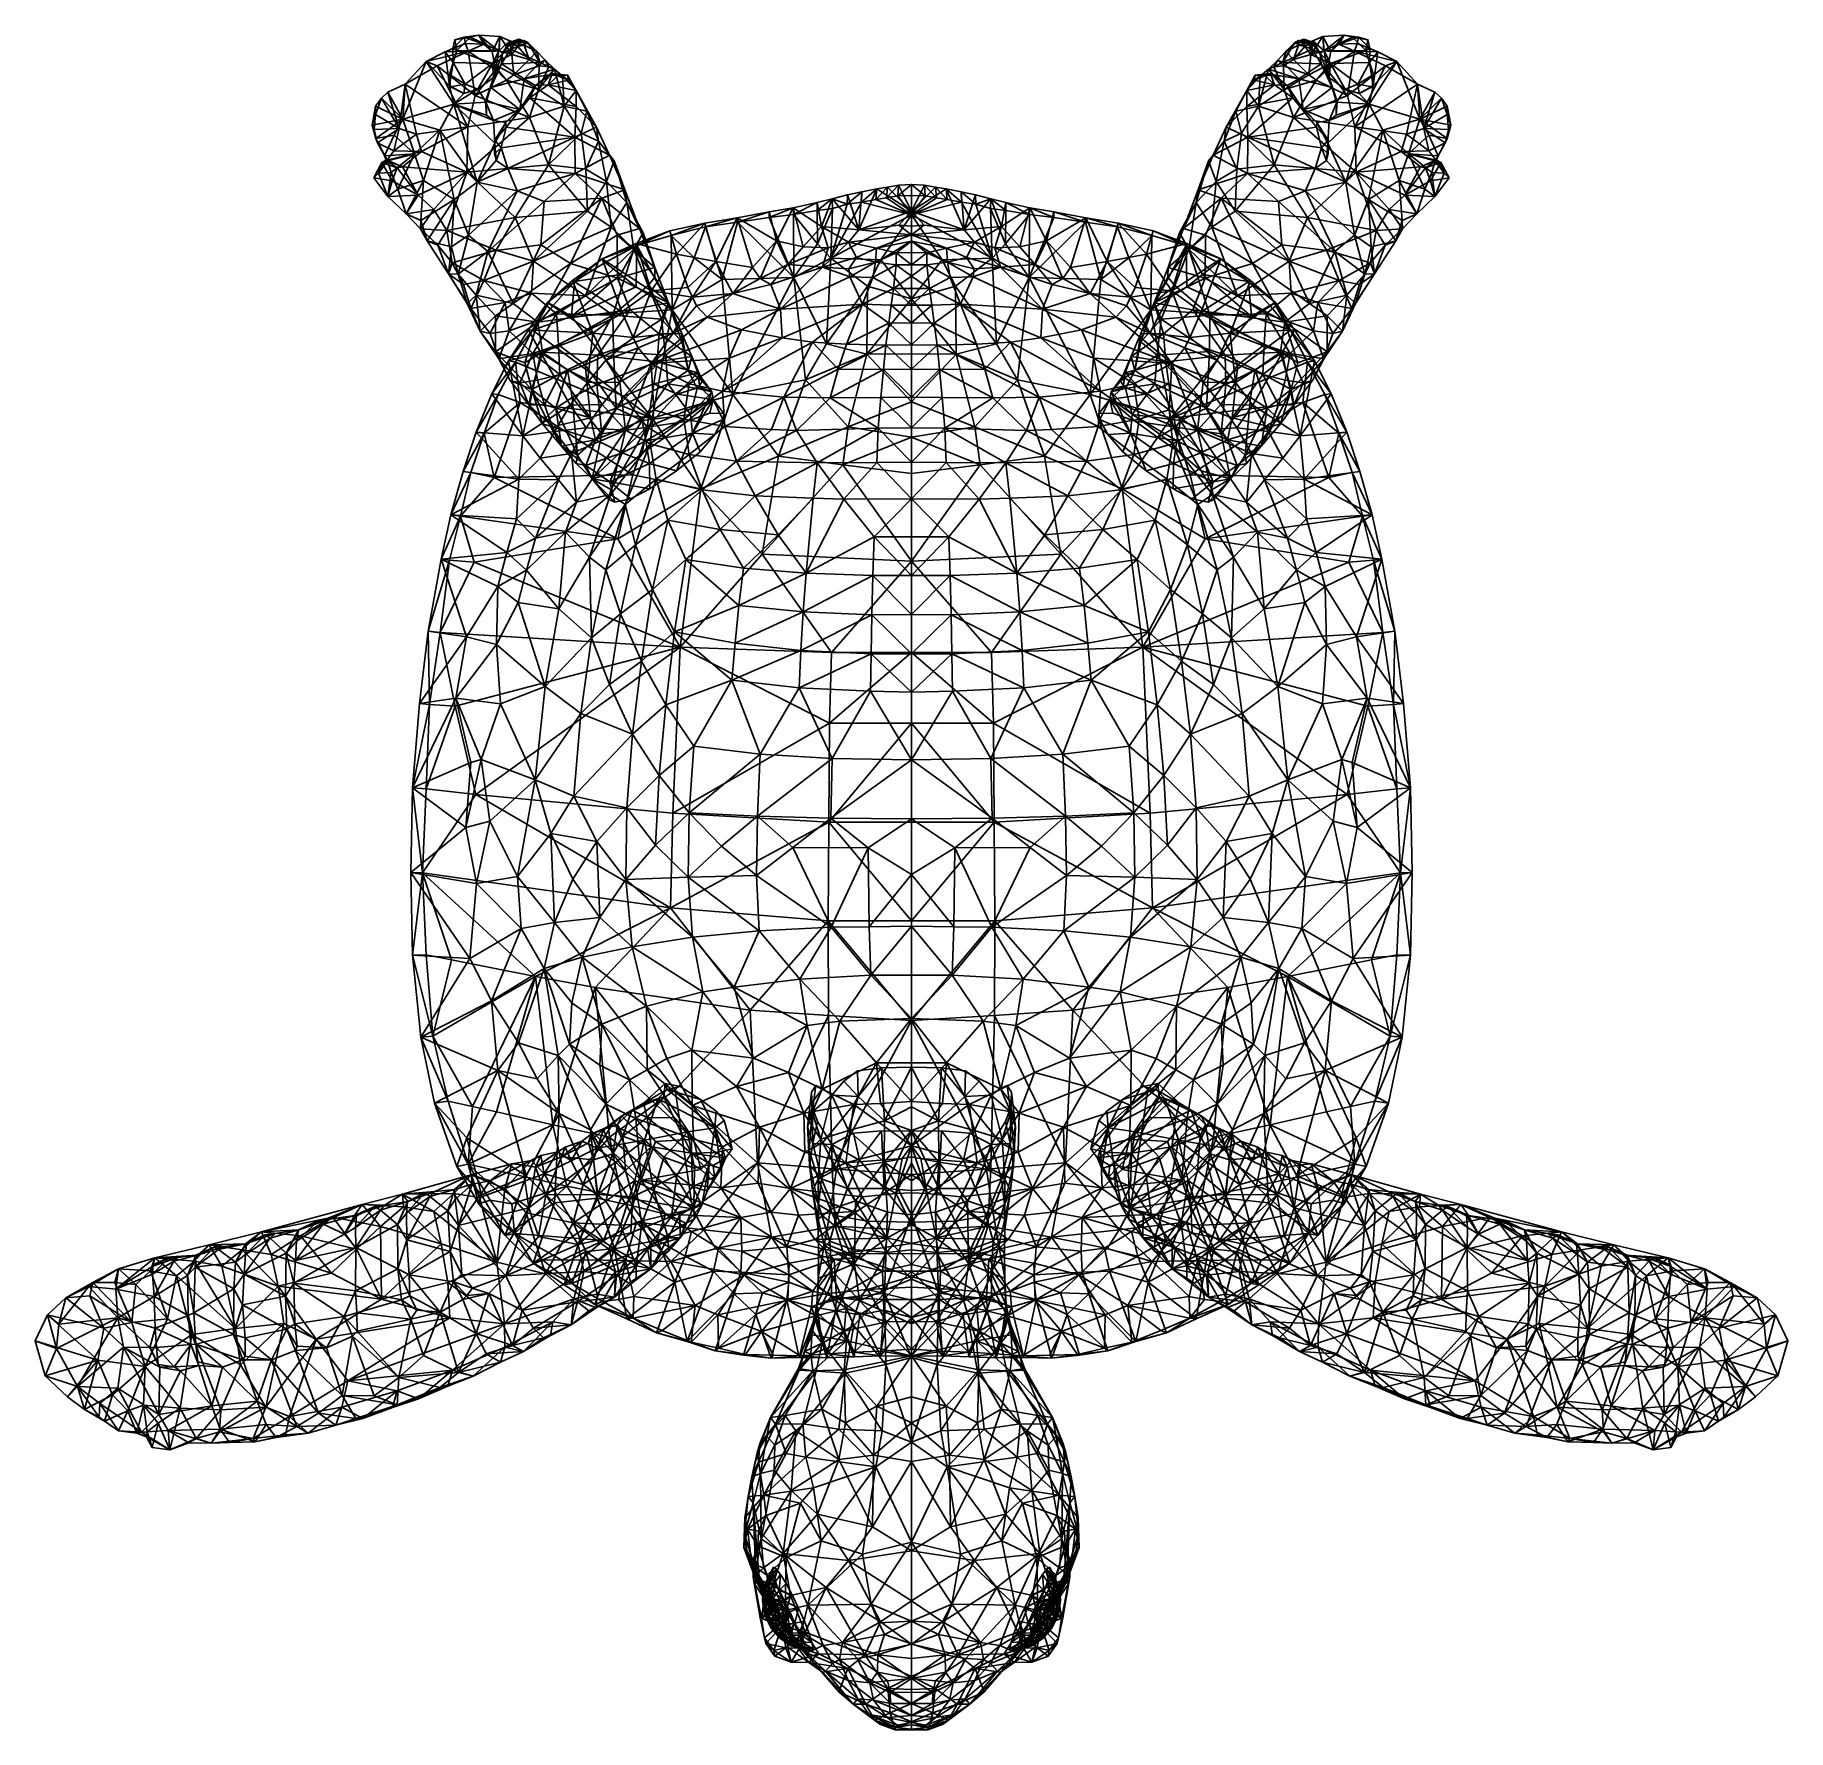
# Model space of a CAD drawing. Extents: x -0.076 to 0.076, y -0.087 to 0.059.
import ezdxf

# ---------------------------------------------------------------- set-up
doc = ezdxf.new("R2010")
doc.units = 0
doc.layers.add('TRTL_B$LWO', color=1, linetype='CONTINUOUS')

msp = doc.modelspace()

# ---------------------------------------------------------------- linework, layer by layer
at = {"layer": 'TRTL_B$LWO'}
for points in [[(-0.03845, 0.05796, -0.02121), (-0.04021, 0.05725, -0.0216), (-0.03955, 0.05754, -0.02065)], [(-0.03845, 0.05796, -0.02121), (-0.03822, 0.0573, -0.02196), (-0.04021, 0.05725, -0.0216)], [(-0.03955, 0.05754, -0.02065), (-0.04021, 0.05725, -0.0216), (-0.03951, 0.05632, -0.01796)], [(-0.03845, 0.05796, -0.02121), (-0.03955, 0.05754, -0.02065), (-0.03857, 0.0585, -0.02036)], [(-0.03937, 0.05829, -0.01956), (-0.03857, 0.0585, -0.02036), (-0.03955, 0.05754, -0.02065)], [(-0.03937, 0.05829, -0.01956), (-0.03955, 0.05754, -0.02065), (-0.0392, 0.05737, -0.0183)], [(-0.0392, 0.05737, -0.0183), (-0.03955, 0.05754, -0.02065), (-0.03951, 0.05632, -0.01796)], [(-0.03937, 0.05829, -0.01956), (-0.03806, 0.05852, -0.01888), (-0.03857, 0.0585, -0.02036)], [(-0.03806, 0.05852, -0.01888), (-0.03937, 0.05829, -0.01956), (-0.0392, 0.05737, -0.0183)], [(-0.0392, 0.05737, -0.0183), (-0.03559, 0.05732, -0.018), (-0.03806, 0.05852, -0.01888)], [(-0.03687, 0.0579, -0.02085), (-0.03857, 0.0585, -0.02036), (-0.03731, 0.05869, -0.01957)], [(-0.03806, 0.05852, -0.01888), (-0.03731, 0.05869, -0.01957), (-0.03857, 0.0585, -0.02036)], [(-0.03845, 0.05796, -0.02121), (-0.03857, 0.0585, -0.02036), (-0.03687, 0.0579, -0.02085)], [(-0.03687, 0.0579, -0.02085), (-0.03822, 0.0573, -0.02196), (-0.03845, 0.05796, -0.02121)], [(-0.03687, 0.0579, -0.02085), (-0.03617, 0.05728, -0.0207), (-0.03822, 0.0573, -0.02196)], [(-0.03559, 0.05732, -0.018), (-0.03731, 0.05869, -0.01957), (-0.03806, 0.05852, -0.01888)], [(-0.03549, 0.05856, -0.01924), (-0.03617, 0.05728, -0.0207), (-0.03731, 0.05869, -0.01957)], [(-0.03549, 0.05856, -0.01924), (-0.03731, 0.05869, -0.01957), (-0.03559, 0.05732, -0.018)], [(-0.03617, 0.05728, -0.0207), (-0.03687, 0.0579, -0.02085), (-0.03731, 0.05869, -0.01957)], [(-0.03549, 0.05856, -0.01924), (-0.03559, 0.05732, -0.018), (-0.03617, 0.05728, -0.0207)], [(-0.03549, 0.05856, -0.01924), (-0.03559, 0.05732, -0.018), (-0.03556, 0.05735, -0.01724)], [(-0.03549, 0.05856, -0.01924), (-0.03445, 0.057, -0.01954), (-0.03559, 0.05732, -0.018)], [(-0.03549, 0.05856, -0.01924), (-0.03556, 0.05735, -0.01724), (-0.03464, 0.0582, -0.01817)], [(-0.03464, 0.0582, -0.01817), (-0.03556, 0.05735, -0.01724), (-0.03527, 0.05711, -0.01664)], [(-0.03549, 0.05856, -0.01924), (-0.03464, 0.0582, -0.01817), (-0.03445, 0.057, -0.01954)], [(-0.03458, 0.05748, -0.01525), (-0.03527, 0.05711, -0.01664), (-0.03534, 0.0562, -0.01445)], [(-0.03534, 0.0562, -0.01445), (-0.03204, 0.05633, -0.01544), (-0.03458, 0.05748, -0.01525)], [(-0.03466, 0.05786, -0.0174), (-0.03464, 0.0582, -0.01817), (-0.03527, 0.05711, -0.01664)], [(-0.03458, 0.05748, -0.01525), (-0.0345, 0.0581, -0.01708), (-0.03527, 0.05711, -0.01664)], [(-0.0345, 0.0581, -0.01708), (-0.03466, 0.05786, -0.0174), (-0.03527, 0.05711, -0.01664)], [(-0.03339, 0.05783, -0.01812), (-0.03466, 0.05786, -0.0174), (-0.03339, 0.05821, -0.01768)], [(-0.0345, 0.0581, -0.01708), (-0.03339, 0.05821, -0.01768), (-0.03466, 0.05786, -0.0174)], [(-0.03464, 0.0582, -0.01817), (-0.03466, 0.05786, -0.0174), (-0.03339, 0.05783, -0.01812)], [(-0.03395, 0.0577, -0.01904), (-0.03464, 0.0582, -0.01817), (-0.03339, 0.05783, -0.01812)], [(-0.03395, 0.0577, -0.01904), (-0.03445, 0.057, -0.01954), (-0.03464, 0.0582, -0.01817)], [(-0.03385, 0.05833, -0.01647), (-0.0345, 0.0581, -0.01708), (-0.03458, 0.05748, -0.01525)], [(-0.03385, 0.05833, -0.01647), (-0.03458, 0.05748, -0.01525), (-0.03305, 0.05803, -0.01655)], [(-0.03204, 0.05633, -0.01544), (-0.03305, 0.05803, -0.01655), (-0.03458, 0.05748, -0.01525)], [(-0.0345, 0.0581, -0.01708), (-0.03385, 0.05833, -0.01647), (-0.03305, 0.05803, -0.01655)], [(-0.03339, 0.05821, -0.01768), (-0.0345, 0.0581, -0.01708), (-0.03305, 0.05803, -0.01655)], [(-0.03297, 0.05658, -0.01902), (-0.03445, 0.057, -0.01954), (-0.03395, 0.0577, -0.01904)], [(-0.03339, 0.05783, -0.01812), (-0.03297, 0.05658, -0.01902), (-0.03395, 0.0577, -0.01904)], [(-0.03231, 0.05727, -0.01707), (-0.03339, 0.05821, -0.01768), (-0.03305, 0.05803, -0.01655)], [(-0.03339, 0.05821, -0.01768), (-0.03231, 0.05727, -0.01707), (-0.03339, 0.05783, -0.01812)], [(-0.03231, 0.05727, -0.01707), (-0.03297, 0.05658, -0.01902), (-0.03339, 0.05783, -0.01812)], [(-0.03231, 0.05727, -0.01707), (-0.03305, 0.05803, -0.01655), (-0.03204, 0.05633, -0.01544)], [(0.03303, 0.05803, -0.01655), (0.03229, 0.05727, -0.01707), (0.03202, 0.05633, -0.01544)], [(0.03303, 0.05803, -0.01655), (0.03202, 0.05633, -0.01544), (0.03456, 0.05748, -0.01525)], [(0.03202, 0.05633, -0.01544), (0.03532, 0.0562, -0.01445), (0.03456, 0.05748, -0.01525)], [(0.03338, 0.05821, -0.01768), (0.03229, 0.05727, -0.01707), (0.03303, 0.05803, -0.01655)], [(0.03229, 0.05727, -0.01707), (0.03338, 0.05821, -0.01768), (0.03338, 0.05783, -0.01812)], [(0.03295, 0.05658, -0.01902), (0.03229, 0.05727, -0.01707), (0.03338, 0.05783, -0.01812)], [(0.03295, 0.05658, -0.01902), (0.03338, 0.05783, -0.01812), (0.03393, 0.0577, -0.01904)], [(0.03444, 0.057, -0.01954), (0.03295, 0.05658, -0.01902), (0.03393, 0.0577, -0.01904)], [(0.03384, 0.05833, -0.01647), (0.03448, 0.0581, -0.01708), (0.03303, 0.05803, -0.01655)], [(0.03456, 0.05748, -0.01525), (0.03384, 0.05833, -0.01647), (0.03303, 0.05803, -0.01655)], [(0.03448, 0.0581, -0.01708), (0.03338, 0.05821, -0.01768), (0.03303, 0.05803, -0.01655)], [(0.03464, 0.05786, -0.0174), (0.03338, 0.05783, -0.01812), (0.03338, 0.05821, -0.01768)], [(0.03338, 0.05821, -0.01768), (0.03448, 0.0581, -0.01708), (0.03464, 0.05786, -0.0174)], [(0.03464, 0.05786, -0.0174), (0.03462, 0.0582, -0.01817), (0.03338, 0.05783, -0.01812)], [(0.03462, 0.0582, -0.01817), (0.03393, 0.0577, -0.01904), (0.03338, 0.05783, -0.01812)], [(0.03448, 0.0581, -0.01708), (0.03384, 0.05833, -0.01647), (0.03456, 0.05748, -0.01525)], [(0.03444, 0.057, -0.01954), (0.03393, 0.0577, -0.01904), (0.03462, 0.0582, -0.01817)], [(0.03462, 0.0582, -0.01817), (0.03548, 0.05856, -0.01924), (0.03444, 0.057, -0.01954)], [(0.03444, 0.057, -0.01954), (0.03548, 0.05856, -0.01924), (0.03558, 0.05732, -0.018)], [(0.03448, 0.0581, -0.01708), (0.03456, 0.05748, -0.01525), (0.03525, 0.05711, -0.01664)], [(0.03464, 0.05786, -0.0174), (0.03448, 0.0581, -0.01708), (0.03525, 0.05711, -0.01664)], [(0.03525, 0.05711, -0.01664), (0.03456, 0.05748, -0.01525), (0.03532, 0.0562, -0.01445)], [(0.03555, 0.05735, -0.01724), (0.03548, 0.05856, -0.01924), (0.03462, 0.0582, -0.01817)], [(0.03462, 0.0582, -0.01817), (0.03464, 0.05786, -0.0174), (0.03525, 0.05711, -0.01664)], [(0.03555, 0.05735, -0.01724), (0.03462, 0.0582, -0.01817), (0.03525, 0.05711, -0.01664)], [(0.03616, 0.05728, -0.0207), (0.03548, 0.05856, -0.01924), (0.0373, 0.05869, -0.01957)], [(0.0373, 0.05869, -0.01957), (0.03548, 0.05856, -0.01924), (0.03558, 0.05732, -0.018)], [(0.03558, 0.05732, -0.018), (0.03548, 0.05856, -0.01924), (0.03616, 0.05728, -0.0207)], [(0.03558, 0.05732, -0.018), (0.03548, 0.05856, -0.01924), (0.03555, 0.05735, -0.01724)], [(0.0373, 0.05869, -0.01957), (0.03558, 0.05732, -0.018), (0.03804, 0.05852, -0.01888)], [(0.03558, 0.05732, -0.018), (0.03918, 0.05737, -0.0183), (0.03804, 0.05852, -0.01888)], [(0.03685, 0.0579, -0.02085), (0.03616, 0.05728, -0.0207), (0.0373, 0.05869, -0.01957)], [(0.03616, 0.05728, -0.0207), (0.03685, 0.0579, -0.02085), (0.0382, 0.0573, -0.02196)], [(0.03855, 0.0585, -0.02036), (0.03685, 0.0579, -0.02085), (0.0373, 0.05869, -0.01957)], [(0.03855, 0.0585, -0.02036), (0.03844, 0.05796, -0.02121), (0.03685, 0.0579, -0.02085)], [(0.0382, 0.0573, -0.02196), (0.03685, 0.0579, -0.02085), (0.03844, 0.05796, -0.02121)], [(0.0373, 0.05869, -0.01957), (0.03804, 0.05852, -0.01888), (0.03855, 0.0585, -0.02036)], [(0.03804, 0.05852, -0.01888), (0.03935, 0.05829, -0.01956), (0.03855, 0.0585, -0.02036)], [(0.03935, 0.05829, -0.01956), (0.03804, 0.05852, -0.01888), (0.03918, 0.05737, -0.0183)], [(0.0382, 0.0573, -0.02196), (0.03844, 0.05796, -0.02121), (0.0402, 0.05725, -0.0216)], [(0.03953, 0.05754, -0.02065), (0.03844, 0.05796, -0.02121), (0.03855, 0.0585, -0.02036)], [(0.0402, 0.05725, -0.0216), (0.03844, 0.05796, -0.02121), (0.03953, 0.05754, -0.02065)], [(0.03855, 0.0585, -0.02036), (0.03935, 0.05829, -0.01956), (0.03953, 0.05754, -0.02065)], [(0.03953, 0.05754, -0.02065), (0.03935, 0.05829, -0.01956), (0.03918, 0.05737, -0.0183)], [(0.03953, 0.05754, -0.02065), (0.03918, 0.05737, -0.0183), (0.03949, 0.05632, -0.01796)], [(0.0402, 0.05725, -0.0216), (0.03953, 0.05754, -0.02065), (0.03949, 0.05632, -0.01796)], [(-0.04386, 0.05144, -0.02029), (-0.04186, 0.0564, -0.02254), (-0.04365, 0.05447, -0.02489)], [(-0.04386, 0.05144, -0.02029), (-0.03947, 0.05273, -0.01727), (-0.04186, 0.0564, -0.02254)], [(-0.04089, 0.05603, -0.02355), (-0.04365, 0.05447, -0.02489), (-0.04186, 0.0564, -0.02254)], [(-0.04365, 0.05447, -0.02489), (-0.04089, 0.05603, -0.02355), (-0.03825, 0.05078, -0.02255)], [(-0.04021, 0.05725, -0.0216), (-0.03822, 0.0573, -0.02196), (-0.04186, 0.0564, -0.02254)], [(-0.03822, 0.0573, -0.02196), (-0.04089, 0.05603, -0.02355), (-0.04186, 0.0564, -0.02254)], [(-0.04021, 0.05725, -0.0216), (-0.04186, 0.0564, -0.02254), (-0.03983, 0.05432, -0.01862)], [(-0.03947, 0.05273, -0.01727), (-0.03983, 0.05432, -0.01862), (-0.04186, 0.0564, -0.02254)], [(-0.04089, 0.05603, -0.02355), (-0.03822, 0.0573, -0.02196), (-0.03761, 0.05349, -0.02225)], [(-0.03825, 0.05078, -0.02255), (-0.04089, 0.05603, -0.02355), (-0.03761, 0.05349, -0.02225)], [(-0.03951, 0.05632, -0.01796), (-0.04021, 0.05725, -0.0216), (-0.03983, 0.05432, -0.01862)], [(-0.03985, 0.05528, -0.01779), (-0.03951, 0.05632, -0.01796), (-0.03983, 0.05432, -0.01862)], [(-0.03985, 0.05528, -0.01779), (-0.03849, 0.05445, -0.01662), (-0.03951, 0.05632, -0.01796)], [(-0.0392, 0.05737, -0.0183), (-0.03951, 0.05632, -0.01796), (-0.03614, 0.05624, -0.01788)], [(-0.03951, 0.05632, -0.01796), (-0.03849, 0.05445, -0.01662), (-0.03614, 0.05624, -0.01788)], [(-0.03614, 0.05624, -0.01788), (-0.03559, 0.05732, -0.018), (-0.0392, 0.05737, -0.0183)], [(-0.0374, 0.05403, -0.01607), (-0.03614, 0.05624, -0.01788), (-0.03849, 0.05445, -0.01662)], [(-0.03822, 0.0573, -0.02196), (-0.03617, 0.05728, -0.0207), (-0.03586, 0.0557, -0.02046)], [(-0.03761, 0.05349, -0.02225), (-0.03822, 0.0573, -0.02196), (-0.03586, 0.0557, -0.02046)], [(-0.03603, 0.05503, -0.01569), (-0.03614, 0.05624, -0.01788), (-0.0374, 0.05403, -0.01607)], [(-0.03534, 0.0562, -0.01445), (-0.03603, 0.05503, -0.01569), (-0.03628, 0.05418, -0.01381)], [(-0.03341, 0.05492, -0.01405), (-0.03534, 0.0562, -0.01445), (-0.03628, 0.05418, -0.01381)], [(-0.03617, 0.05728, -0.0207), (-0.03559, 0.05732, -0.018), (-0.03586, 0.0557, -0.02046)], [(-0.03556, 0.05735, -0.01724), (-0.03614, 0.05624, -0.01788), (-0.03527, 0.05711, -0.01664)], [(-0.03559, 0.05732, -0.018), (-0.03614, 0.05624, -0.01788), (-0.03556, 0.05735, -0.01724)], [(-0.03614, 0.05624, -0.01788), (-0.03586, 0.0557, -0.02046), (-0.03559, 0.05732, -0.018)], [(-0.03559, 0.05732, -0.018), (-0.03445, 0.057, -0.01954), (-0.03614, 0.05624, -0.01788)], [(-0.03527, 0.05711, -0.01664), (-0.03614, 0.05624, -0.01788), (-0.03603, 0.05503, -0.01569)], [(-0.03614, 0.05624, -0.01788), (-0.03445, 0.057, -0.01954), (-0.03429, 0.05527, -0.01959)], [(-0.03614, 0.05624, -0.01788), (-0.03491, 0.05481, -0.02006), (-0.03586, 0.0557, -0.02046)], [(-0.03614, 0.05624, -0.01788), (-0.03429, 0.05527, -0.01959), (-0.03491, 0.05481, -0.02006)], [(-0.03534, 0.0562, -0.01445), (-0.03527, 0.05711, -0.01664), (-0.03603, 0.05503, -0.01569)], [(-0.03341, 0.05492, -0.01405), (-0.03204, 0.05633, -0.01544), (-0.03534, 0.0562, -0.01445)], [(-0.03429, 0.05527, -0.01959), (-0.03445, 0.057, -0.01954), (-0.03297, 0.05658, -0.01902)], [(-0.03297, 0.05658, -0.01902), (-0.0321, 0.05603, -0.01852), (-0.03429, 0.05527, -0.01959)], [(-0.0321, 0.05603, -0.01852), (-0.03216, 0.05399, -0.01915), (-0.03429, 0.05527, -0.01959)], [(-0.03204, 0.05633, -0.01544), (-0.03341, 0.05492, -0.01405), (-0.03079, 0.05575, -0.01584)], [(-0.0321, 0.05603, -0.01852), (-0.03297, 0.05658, -0.01902), (-0.03231, 0.05727, -0.01707)], [(-0.03231, 0.05727, -0.01707), (-0.03204, 0.05633, -0.01544), (-0.03159, 0.05653, -0.01656)], [(-0.03159, 0.05653, -0.01656), (-0.0321, 0.05603, -0.01852), (-0.03231, 0.05727, -0.01707)], [(-0.03216, 0.05399, -0.01915), (-0.0321, 0.05603, -0.01852), (-0.03127, 0.05596, -0.01738)], [(-0.03079, 0.05575, -0.01584), (-0.03216, 0.05399, -0.01915), (-0.03127, 0.05596, -0.01738)], [(-0.03127, 0.05596, -0.01738), (-0.0321, 0.05603, -0.01852), (-0.03159, 0.05653, -0.01656)], [(-0.03159, 0.05653, -0.01656), (-0.03204, 0.05633, -0.01544), (-0.03079, 0.05575, -0.01584)], [(-0.03159, 0.05653, -0.01656), (-0.03079, 0.05575, -0.01584), (-0.03127, 0.05596, -0.01738)], [(0.03202, 0.05633, -0.01544), (0.03158, 0.05653, -0.01656), (0.03077, 0.05575, -0.01584)], [(0.03077, 0.05575, -0.01584), (0.03158, 0.05653, -0.01656), (0.03125, 0.05596, -0.01738)], [(0.0334, 0.05492, -0.01405), (0.03202, 0.05633, -0.01544), (0.03077, 0.05575, -0.01584)], [(0.03214, 0.05399, -0.01915), (0.03077, 0.05575, -0.01584), (0.03125, 0.05596, -0.01738)], [(0.03208, 0.05603, -0.01852), (0.03125, 0.05596, -0.01738), (0.03158, 0.05653, -0.01656)], [(0.03208, 0.05603, -0.01852), (0.03214, 0.05399, -0.01915), (0.03125, 0.05596, -0.01738)], [(0.03202, 0.05633, -0.01544), (0.03229, 0.05727, -0.01707), (0.03158, 0.05653, -0.01656)], [(0.03208, 0.05603, -0.01852), (0.03158, 0.05653, -0.01656), (0.03229, 0.05727, -0.01707)], [(0.03202, 0.05633, -0.01544), (0.0334, 0.05492, -0.01405), (0.03532, 0.0562, -0.01445)], [(0.03295, 0.05658, -0.01902), (0.03208, 0.05603, -0.01852), (0.03229, 0.05727, -0.01707)], [(0.03208, 0.05603, -0.01852), (0.03295, 0.05658, -0.01902), (0.03427, 0.05527, -0.01959)], [(0.03214, 0.05399, -0.01915), (0.03208, 0.05603, -0.01852), (0.03427, 0.05527, -0.01959)], [(0.03444, 0.057, -0.01954), (0.03427, 0.05527, -0.01959), (0.03295, 0.05658, -0.01902)], [(0.03532, 0.0562, -0.01445), (0.0334, 0.05492, -0.01405), (0.03626, 0.05418, -0.01381)], [(0.03444, 0.057, -0.01954), (0.03612, 0.05624, -0.01788), (0.03427, 0.05527, -0.01959)], [(0.03427, 0.05527, -0.01959), (0.03612, 0.05624, -0.01788), (0.03489, 0.05481, -0.02006)], [(0.03444, 0.057, -0.01954), (0.03558, 0.05732, -0.018), (0.03612, 0.05624, -0.01788)], [(0.03489, 0.05481, -0.02006), (0.03612, 0.05624, -0.01788), (0.03585, 0.0557, -0.02046)], [(0.03612, 0.05624, -0.01788), (0.03555, 0.05735, -0.01724), (0.03525, 0.05711, -0.01664)], [(0.03525, 0.05711, -0.01664), (0.03532, 0.0562, -0.01445), (0.03601, 0.05503, -0.01569)], [(0.03612, 0.05624, -0.01788), (0.03525, 0.05711, -0.01664), (0.03601, 0.05503, -0.01569)], [(0.03601, 0.05503, -0.01569), (0.03532, 0.0562, -0.01445), (0.03626, 0.05418, -0.01381)], [(0.03612, 0.05624, -0.01788), (0.03558, 0.05732, -0.018), (0.03555, 0.05735, -0.01724)], [(0.03558, 0.05732, -0.018), (0.03612, 0.05624, -0.01788), (0.03918, 0.05737, -0.0183)], [(0.03558, 0.05732, -0.018), (0.03616, 0.05728, -0.0207), (0.03585, 0.0557, -0.02046)], [(0.03585, 0.0557, -0.02046), (0.03612, 0.05624, -0.01788), (0.03558, 0.05732, -0.018)], [(0.03616, 0.05728, -0.0207), (0.0382, 0.0573, -0.02196), (0.03585, 0.0557, -0.02046)], [(0.0382, 0.0573, -0.02196), (0.0376, 0.05349, -0.02225), (0.03585, 0.0557, -0.02046)], [(0.03612, 0.05624, -0.01788), (0.03601, 0.05503, -0.01569), (0.03739, 0.05403, -0.01607)], [(0.03949, 0.05632, -0.01796), (0.03918, 0.05737, -0.0183), (0.03612, 0.05624, -0.01788)], [(0.03848, 0.05445, -0.01662), (0.03949, 0.05632, -0.01796), (0.03612, 0.05624, -0.01788)], [(0.03612, 0.05624, -0.01788), (0.03739, 0.05403, -0.01607), (0.03848, 0.05445, -0.01662)], [(0.0382, 0.0573, -0.02196), (0.04088, 0.05603, -0.02355), (0.0376, 0.05349, -0.02225)], [(0.04088, 0.05603, -0.02355), (0.03824, 0.05078, -0.02255), (0.0376, 0.05349, -0.02225)], [(0.0382, 0.0573, -0.02196), (0.0402, 0.05725, -0.0216), (0.04184, 0.0564, -0.02254)], [(0.04088, 0.05603, -0.02355), (0.0382, 0.0573, -0.02196), (0.04184, 0.0564, -0.02254)], [(0.04088, 0.05603, -0.02355), (0.04364, 0.05447, -0.02489), (0.03824, 0.05078, -0.02255)], [(0.03848, 0.05445, -0.01662), (0.03983, 0.05528, -0.01779), (0.03949, 0.05632, -0.01796)], [(0.03945, 0.05273, -0.01727), (0.04384, 0.05144, -0.02029), (0.04184, 0.0564, -0.02254)], [(0.03981, 0.05432, -0.01862), (0.03945, 0.05273, -0.01727), (0.04184, 0.0564, -0.02254)], [(0.0402, 0.05725, -0.0216), (0.03949, 0.05632, -0.01796), (0.03981, 0.05432, -0.01862)], [(0.03949, 0.05632, -0.01796), (0.03983, 0.05528, -0.01779), (0.03981, 0.05432, -0.01862)], [(0.04184, 0.0564, -0.02254), (0.0402, 0.05725, -0.0216), (0.03981, 0.05432, -0.01862)], [(0.04364, 0.05447, -0.02489), (0.04088, 0.05603, -0.02355), (0.04184, 0.0564, -0.02254)], [(0.04184, 0.0564, -0.02254), (0.04384, 0.05144, -0.02029), (0.04364, 0.05447, -0.02489)], [(-0.04365, 0.05447, -0.02489), (-0.04516, 0.05377, -0.02497), (-0.04386, 0.05144, -0.02029)], [(-0.04516, 0.05377, -0.02497), (-0.04365, 0.05447, -0.02489), (-0.04419, 0.05063, -0.02489)], [(-0.04419, 0.05063, -0.02489), (-0.04365, 0.05447, -0.02489), (-0.04269, 0.05015, -0.02432)], [(-0.04365, 0.05447, -0.02489), (-0.03825, 0.05078, -0.02255), (-0.04269, 0.05015, -0.02432)], [(-0.03974, 0.05422, -0.01791), (-0.03985, 0.05528, -0.01779), (-0.03983, 0.05432, -0.01862)], [(-0.03974, 0.05422, -0.01791), (-0.03849, 0.05445, -0.01662), (-0.03985, 0.05528, -0.01779)], [(-0.03861, 0.05365, -0.01709), (-0.03849, 0.05445, -0.01662), (-0.03974, 0.05422, -0.01791)], [(-0.0374, 0.05403, -0.01607), (-0.03849, 0.05445, -0.01662), (-0.03861, 0.05365, -0.01709)], [(-0.03491, 0.05481, -0.02006), (-0.03761, 0.05349, -0.02225), (-0.03586, 0.0557, -0.02046)], [(-0.03491, 0.05481, -0.02006), (-0.03294, 0.05157, -0.01976), (-0.03761, 0.05349, -0.02225)], [(-0.03603, 0.05503, -0.01569), (-0.0374, 0.05403, -0.01607), (-0.03667, 0.05291, -0.01482)], [(-0.03603, 0.05503, -0.01569), (-0.03667, 0.05291, -0.01482), (-0.03672, 0.05296, -0.01398)], [(-0.03628, 0.05418, -0.01381), (-0.03603, 0.05503, -0.01569), (-0.03672, 0.05296, -0.01398)], [(-0.03341, 0.05492, -0.01405), (-0.03628, 0.05418, -0.01381), (-0.03377, 0.05227, -0.01262)], [(-0.03429, 0.05527, -0.01959), (-0.03216, 0.05399, -0.01915), (-0.03491, 0.05481, -0.02006)], [(-0.03491, 0.05481, -0.02006), (-0.03216, 0.05399, -0.01915), (-0.03294, 0.05157, -0.01976)], [(-0.03241, 0.05435, -0.01358), (-0.03341, 0.05492, -0.01405), (-0.03377, 0.05227, -0.01262)], [(-0.03079, 0.05575, -0.01584), (-0.03341, 0.05492, -0.01405), (-0.03127, 0.05527, -0.0144)], [(-0.03341, 0.05492, -0.01405), (-0.03241, 0.05435, -0.01358), (-0.03127, 0.05527, -0.0144)], [(-0.03098, 0.05539, -0.01421), (-0.03241, 0.05435, -0.01358), (-0.03132, 0.05439, -0.0124)], [(-0.03098, 0.05539, -0.01421), (-0.03127, 0.05527, -0.0144), (-0.03241, 0.05435, -0.01358)], [(-0.02995, 0.05257, -0.01748), (-0.03216, 0.05399, -0.01915), (-0.03079, 0.05575, -0.01584)], [(-0.03036, 0.05531, -0.01354), (-0.03098, 0.05539, -0.01421), (-0.03132, 0.05439, -0.0124)], [(-0.03036, 0.05531, -0.01354), (-0.03132, 0.05439, -0.0124), (-0.02958, 0.05481, -0.01376)], [(-0.03132, 0.05439, -0.0124), (-0.02892, 0.05392, -0.01462), (-0.02958, 0.05481, -0.01376)], [(-0.03009, 0.05514, -0.01555), (-0.03079, 0.05575, -0.01584), (-0.03127, 0.05527, -0.0144)], [(-0.03127, 0.05527, -0.0144), (-0.03098, 0.05539, -0.01421), (-0.03009, 0.05514, -0.01555)], [(-0.02965, 0.05523, -0.01473), (-0.03098, 0.05539, -0.01421), (-0.02958, 0.05481, -0.01376)], [(-0.03098, 0.05539, -0.01421), (-0.03036, 0.05531, -0.01354), (-0.02958, 0.05481, -0.01376)], [(-0.03098, 0.05539, -0.01421), (-0.02965, 0.05523, -0.01473), (-0.03009, 0.05514, -0.01555)], [(-0.03009, 0.05514, -0.01555), (-0.02995, 0.05257, -0.01748), (-0.03079, 0.05575, -0.01584)], [(-0.03009, 0.05514, -0.01555), (-0.02965, 0.05523, -0.01473), (-0.02892, 0.05392, -0.01462)], [(-0.03009, 0.05514, -0.01555), (-0.02892, 0.05392, -0.01462), (-0.02995, 0.05257, -0.01748)], [(-0.02958, 0.05481, -0.01376), (-0.02892, 0.05392, -0.01462), (-0.02965, 0.05523, -0.01473)], [(0.02891, 0.05392, -0.01462), (0.02956, 0.05481, -0.01376), (0.02963, 0.05523, -0.01473)], [(0.02963, 0.05523, -0.01473), (0.03007, 0.05514, -0.01555), (0.02891, 0.05392, -0.01462)], [(0.02891, 0.05392, -0.01462), (0.03007, 0.05514, -0.01555), (0.02993, 0.05257, -0.01748)], [(0.02891, 0.05392, -0.01462), (0.0313, 0.05439, -0.0124), (0.02956, 0.05481, -0.01376)], [(0.03097, 0.05539, -0.01421), (0.02963, 0.05523, -0.01473), (0.02956, 0.05481, -0.01376)], [(0.03035, 0.05531, -0.01354), (0.03097, 0.05539, -0.01421), (0.02956, 0.05481, -0.01376)], [(0.0313, 0.05439, -0.0124), (0.03035, 0.05531, -0.01354), (0.02956, 0.05481, -0.01376)], [(0.02963, 0.05523, -0.01473), (0.03097, 0.05539, -0.01421), (0.03007, 0.05514, -0.01555)], [(0.03214, 0.05399, -0.01915), (0.02993, 0.05257, -0.01748), (0.03077, 0.05575, -0.01584)], [(0.02993, 0.05257, -0.01748), (0.03007, 0.05514, -0.01555), (0.03077, 0.05575, -0.01584)], [(0.03077, 0.05575, -0.01584), (0.03007, 0.05514, -0.01555), (0.03125, 0.05527, -0.0144)], [(0.03097, 0.05539, -0.01421), (0.03125, 0.05527, -0.0144), (0.03007, 0.05514, -0.01555)], [(0.03097, 0.05539, -0.01421), (0.03035, 0.05531, -0.01354), (0.0313, 0.05439, -0.0124)], [(0.0334, 0.05492, -0.01405), (0.03077, 0.05575, -0.01584), (0.03125, 0.05527, -0.0144)], [(0.0324, 0.05435, -0.01358), (0.03097, 0.05539, -0.01421), (0.0313, 0.05439, -0.0124)], [(0.03125, 0.05527, -0.0144), (0.03097, 0.05539, -0.01421), (0.0324, 0.05435, -0.01358)], [(0.0324, 0.05435, -0.01358), (0.0334, 0.05492, -0.01405), (0.03125, 0.05527, -0.0144)], [(0.03214, 0.05399, -0.01915), (0.03427, 0.05527, -0.01959), (0.03489, 0.05481, -0.02006)], [(0.03214, 0.05399, -0.01915), (0.03489, 0.05481, -0.02006), (0.03293, 0.05157, -0.01976)], [(0.0334, 0.05492, -0.01405), (0.0324, 0.05435, -0.01358), (0.03376, 0.05227, -0.01262)], [(0.03293, 0.05157, -0.01976), (0.03489, 0.05481, -0.02006), (0.0376, 0.05349, -0.02225)], [(0.03626, 0.05418, -0.01381), (0.0334, 0.05492, -0.01405), (0.03376, 0.05227, -0.01262)], [(0.0376, 0.05349, -0.02225), (0.03489, 0.05481, -0.02006), (0.03585, 0.0557, -0.02046)], [(0.03665, 0.05291, -0.01482), (0.03601, 0.05503, -0.01569), (0.0367, 0.05296, -0.01398)], [(0.03601, 0.05503, -0.01569), (0.03626, 0.05418, -0.01381), (0.0367, 0.05296, -0.01398)], [(0.03739, 0.05403, -0.01607), (0.03601, 0.05503, -0.01569), (0.03665, 0.05291, -0.01482)], [(0.03848, 0.05445, -0.01662), (0.03739, 0.05403, -0.01607), (0.0386, 0.05365, -0.01709)], [(0.03824, 0.05078, -0.02255), (0.04364, 0.05447, -0.02489), (0.04267, 0.05015, -0.02432)], [(0.03848, 0.05445, -0.01662), (0.03972, 0.05422, -0.01791), (0.03983, 0.05528, -0.01779)], [(0.03848, 0.05445, -0.01662), (0.0386, 0.05365, -0.01709), (0.03972, 0.05422, -0.01791)], [(0.03983, 0.05528, -0.01779), (0.03972, 0.05422, -0.01791), (0.03981, 0.05432, -0.01862)], [(0.04364, 0.05447, -0.02489), (0.04418, 0.05063, -0.02489), (0.04267, 0.05015, -0.02432)], [(0.04514, 0.05377, -0.02497), (0.04364, 0.05447, -0.02489), (0.04384, 0.05144, -0.02029)], [(0.04364, 0.05447, -0.02489), (0.04514, 0.05377, -0.02497), (0.04418, 0.05063, -0.02489)], [(-0.04621, 0.05185, -0.02488), (-0.04621, 0.05255, -0.02396), (-0.0457, 0.05324, -0.02493)], [(-0.04621, 0.05185, -0.02488), (-0.0457, 0.05324, -0.02493), (-0.04419, 0.05063, -0.02489)], [(-0.0457, 0.05324, -0.02493), (-0.04621, 0.05255, -0.02396), (-0.04386, 0.05144, -0.02029)], [(-0.0457, 0.05324, -0.02493), (-0.04516, 0.05377, -0.02497), (-0.04419, 0.05063, -0.02489)], [(-0.04516, 0.05377, -0.02497), (-0.0457, 0.05324, -0.02493), (-0.04386, 0.05144, -0.02029)], [(-0.03983, 0.05432, -0.01862), (-0.03861, 0.05365, -0.01709), (-0.03974, 0.05422, -0.01791)], [(-0.03983, 0.05432, -0.01862), (-0.03947, 0.05273, -0.01727), (-0.03861, 0.05365, -0.01709)], [(-0.03861, 0.05365, -0.01709), (-0.03947, 0.05273, -0.01727), (-0.0374, 0.05403, -0.01607)], [(-0.0374, 0.05403, -0.01607), (-0.03947, 0.05273, -0.01727), (-0.03667, 0.05291, -0.01482)], [(-0.03667, 0.05291, -0.01482), (-0.03947, 0.05273, -0.01727), (-0.03664, 0.05177, -0.01416)], [(-0.03761, 0.05349, -0.02225), (-0.03294, 0.05157, -0.01976), (-0.03825, 0.05078, -0.02255)], [(-0.03628, 0.05418, -0.01381), (-0.03672, 0.05296, -0.01398), (-0.03377, 0.05227, -0.01262)], [(-0.03604, 0.05133, -0.01339), (-0.03672, 0.05296, -0.01398), (-0.03664, 0.05177, -0.01416)], [(-0.03664, 0.05177, -0.01416), (-0.03672, 0.05296, -0.01398), (-0.03667, 0.05291, -0.01482)], [(-0.03672, 0.05296, -0.01398), (-0.03604, 0.05133, -0.01339), (-0.03377, 0.05227, -0.01262)], [(-0.0329, 0.05327, -0.01189), (-0.03497, 0.05114, -0.01283), (-0.03495, 0.05075, -0.01135)], [(-0.03497, 0.05114, -0.01283), (-0.0329, 0.05327, -0.01189), (-0.03377, 0.05227, -0.01262)], [(-0.03495, 0.05075, -0.01135), (-0.02902, 0.04989, -0.01076), (-0.0329, 0.05327, -0.01189)], [(-0.03241, 0.05435, -0.01358), (-0.03377, 0.05227, -0.01262), (-0.0329, 0.05327, -0.01189)], [(-0.03294, 0.05157, -0.01976), (-0.03216, 0.05399, -0.01915), (-0.02995, 0.05257, -0.01748)], [(-0.03132, 0.05439, -0.0124), (-0.03241, 0.05435, -0.01358), (-0.0329, 0.05327, -0.01189)], [(-0.0329, 0.05327, -0.01189), (-0.02892, 0.05254, -0.01258), (-0.03132, 0.05439, -0.0124)], [(-0.02902, 0.04989, -0.01076), (-0.02892, 0.05254, -0.01258), (-0.0329, 0.05327, -0.01189)], [(-0.02892, 0.05254, -0.01258), (-0.02892, 0.05392, -0.01462), (-0.03132, 0.05439, -0.0124)], [(-0.02995, 0.05257, -0.01748), (-0.02892, 0.05392, -0.01462), (-0.028, 0.05214, -0.01482)], [(-0.02892, 0.05392, -0.01462), (-0.02892, 0.05254, -0.01258), (-0.02716, 0.05074, -0.01245)], [(-0.02892, 0.05392, -0.01462), (-0.02716, 0.05074, -0.01245), (-0.028, 0.05214, -0.01482)], [(0.02891, 0.05254, -0.01258), (0.02891, 0.05392, -0.01462), (0.02714, 0.05074, -0.01245)], [(0.02714, 0.05074, -0.01245), (0.02891, 0.05392, -0.01462), (0.02798, 0.05214, -0.01482)], [(0.02891, 0.05392, -0.01462), (0.02993, 0.05257, -0.01748), (0.02798, 0.05214, -0.01482)], [(0.02891, 0.05392, -0.01462), (0.02891, 0.05254, -0.01258), (0.0313, 0.05439, -0.0124)], [(0.02891, 0.05254, -0.01258), (0.03289, 0.05327, -0.01189), (0.0313, 0.05439, -0.0124)], [(0.02891, 0.05254, -0.01258), (0.02901, 0.04989, -0.01076), (0.03289, 0.05327, -0.01189)], [(0.02901, 0.04989, -0.01076), (0.03493, 0.05075, -0.01135), (0.03289, 0.05327, -0.01189)], [(0.03214, 0.05399, -0.01915), (0.03293, 0.05157, -0.01976), (0.02993, 0.05257, -0.01748)], [(0.0324, 0.05435, -0.01358), (0.0313, 0.05439, -0.0124), (0.03289, 0.05327, -0.01189)], [(0.03376, 0.05227, -0.01262), (0.0324, 0.05435, -0.01358), (0.03289, 0.05327, -0.01189)], [(0.03495, 0.05114, -0.01283), (0.03289, 0.05327, -0.01189), (0.03493, 0.05075, -0.01135)], [(0.03289, 0.05327, -0.01189), (0.03495, 0.05114, -0.01283), (0.03376, 0.05227, -0.01262)], [(0.03293, 0.05157, -0.01976), (0.0376, 0.05349, -0.02225), (0.03824, 0.05078, -0.02255)], [(0.0367, 0.05296, -0.01398), (0.03626, 0.05418, -0.01381), (0.03376, 0.05227, -0.01262)], [(0.03602, 0.05133, -0.01339), (0.0367, 0.05296, -0.01398), (0.03376, 0.05227, -0.01262)], [(0.0367, 0.05296, -0.01398), (0.03602, 0.05133, -0.01339), (0.03663, 0.05177, -0.01416)], [(0.0367, 0.05296, -0.01398), (0.03663, 0.05177, -0.01416), (0.03665, 0.05291, -0.01482)], [(0.03945, 0.05273, -0.01727), (0.03665, 0.05291, -0.01482), (0.03663, 0.05177, -0.01416)], [(0.03945, 0.05273, -0.01727), (0.03739, 0.05403, -0.01607), (0.03665, 0.05291, -0.01482)], [(0.03945, 0.05273, -0.01727), (0.0386, 0.05365, -0.01709), (0.03739, 0.05403, -0.01607)], [(0.0386, 0.05365, -0.01709), (0.03981, 0.05432, -0.01862), (0.03972, 0.05422, -0.01791)], [(0.03945, 0.05273, -0.01727), (0.03981, 0.05432, -0.01862), (0.0386, 0.05365, -0.01709)], [(0.04569, 0.05324, -0.02493), (0.04514, 0.05377, -0.02497), (0.04384, 0.05144, -0.02029)], [(0.0462, 0.05255, -0.02396), (0.04569, 0.05324, -0.02493), (0.04384, 0.05144, -0.02029)], [(0.04514, 0.05377, -0.02497), (0.04569, 0.05324, -0.02493), (0.04418, 0.05063, -0.02489)], [(0.04569, 0.05324, -0.02493), (0.04619, 0.05185, -0.02488), (0.04418, 0.05063, -0.02489)], [(0.0462, 0.05255, -0.02396), (0.04619, 0.05185, -0.02488), (0.04569, 0.05324, -0.02493)], [(-0.04621, 0.05185, -0.02488), (-0.04651, 0.05092, -0.02312), (-0.04621, 0.05255, -0.02396)], [(-0.04386, 0.05144, -0.02029), (-0.04621, 0.05255, -0.02396), (-0.04651, 0.05092, -0.02312)], [(-0.04632, 0.05055, -0.02444), (-0.04651, 0.05092, -0.02312), (-0.04621, 0.05185, -0.02488)], [(-0.04386, 0.05144, -0.02029), (-0.04651, 0.05092, -0.02312), (-0.0462, 0.04978, -0.02232)], [(-0.04621, 0.05185, -0.02488), (-0.04419, 0.05063, -0.02489), (-0.04632, 0.05055, -0.02444)], [(-0.04462, 0.05007, -0.02027), (-0.04386, 0.05144, -0.02029), (-0.0462, 0.04978, -0.02232)], [(-0.04462, 0.05007, -0.02027), (-0.04286, 0.04845, -0.01795), (-0.04386, 0.05144, -0.02029)], [(-0.04066, 0.05049, -0.01689), (-0.03947, 0.05273, -0.01727), (-0.04386, 0.05144, -0.02029)], [(-0.04286, 0.04845, -0.01795), (-0.04066, 0.05049, -0.01689), (-0.04386, 0.05144, -0.02029)], [(-0.04066, 0.05049, -0.01689), (-0.03746, 0.04601, -0.01231), (-0.03947, 0.05273, -0.01727)], [(-0.03746, 0.04601, -0.01231), (-0.03592, 0.04936, -0.01253), (-0.03947, 0.05273, -0.01727)], [(-0.03947, 0.05273, -0.01727), (-0.03592, 0.04936, -0.01253), (-0.03604, 0.05133, -0.01339)], [(-0.03664, 0.05177, -0.01416), (-0.03947, 0.05273, -0.01727), (-0.03604, 0.05133, -0.01339)], [(-0.03834, 0.04688, -0.02168), (-0.03825, 0.05078, -0.02255), (-0.03294, 0.05157, -0.01976)], [(-0.0313, 0.04749, -0.01862), (-0.03834, 0.04688, -0.02168), (-0.03294, 0.05157, -0.01976)], [(-0.03377, 0.05227, -0.01262), (-0.03604, 0.05133, -0.01339), (-0.03497, 0.05114, -0.01283)], [(-0.0313, 0.04749, -0.01862), (-0.03294, 0.05157, -0.01976), (-0.02995, 0.05257, -0.01748)], [(-0.02847, 0.05023, -0.01633), (-0.0313, 0.04749, -0.01862), (-0.02995, 0.05257, -0.01748)], [(-0.02847, 0.05023, -0.01633), (-0.02995, 0.05257, -0.01748), (-0.028, 0.05214, -0.01482)], [(-0.02716, 0.05074, -0.01245), (-0.02892, 0.05254, -0.01258), (-0.02902, 0.04989, -0.01076)], [(-0.02847, 0.05023, -0.01633), (-0.028, 0.05214, -0.01482), (-0.02698, 0.04953, -0.01444)], [(-0.028, 0.05214, -0.01482), (-0.02716, 0.05074, -0.01245), (-0.02698, 0.04953, -0.01444)], [(0.02798, 0.05214, -0.01482), (0.02845, 0.05023, -0.01633), (0.02696, 0.04953, -0.01444)], [(0.02714, 0.05074, -0.01245), (0.02798, 0.05214, -0.01482), (0.02696, 0.04953, -0.01444)], [(0.02891, 0.05254, -0.01258), (0.02714, 0.05074, -0.01245), (0.02901, 0.04989, -0.01076)], [(0.02993, 0.05257, -0.01748), (0.02845, 0.05023, -0.01633), (0.02798, 0.05214, -0.01482)], [(0.03128, 0.04749, -0.01862), (0.02845, 0.05023, -0.01633), (0.02993, 0.05257, -0.01748)], [(0.03293, 0.05157, -0.01976), (0.03128, 0.04749, -0.01862), (0.02993, 0.05257, -0.01748)], [(0.03833, 0.04688, -0.02168), (0.03128, 0.04749, -0.01862), (0.03293, 0.05157, -0.01976)], [(0.03824, 0.05078, -0.02255), (0.03833, 0.04688, -0.02168), (0.03293, 0.05157, -0.01976)], [(0.03602, 0.05133, -0.01339), (0.03376, 0.05227, -0.01262), (0.03495, 0.05114, -0.01283)], [(0.0359, 0.04936, -0.01253), (0.03744, 0.04601, -0.01231), (0.03945, 0.05273, -0.01727)], [(0.0359, 0.04936, -0.01253), (0.03945, 0.05273, -0.01727), (0.03602, 0.05133, -0.01339)], [(0.03945, 0.05273, -0.01727), (0.03663, 0.05177, -0.01416), (0.03602, 0.05133, -0.01339)], [(0.03744, 0.04601, -0.01231), (0.04064, 0.05049, -0.01689), (0.03945, 0.05273, -0.01727)], [(0.03945, 0.05273, -0.01727), (0.04064, 0.05049, -0.01689), (0.04384, 0.05144, -0.02029)], [(0.04064, 0.05049, -0.01689), (0.04285, 0.04845, -0.01795), (0.04384, 0.05144, -0.02029)], [(0.04285, 0.04845, -0.01795), (0.04461, 0.05007, -0.02027), (0.04384, 0.05144, -0.02029)], [(0.0462, 0.05255, -0.02396), (0.04384, 0.05144, -0.02029), (0.0465, 0.05092, -0.02312)], [(0.04384, 0.05144, -0.02029), (0.04461, 0.05007, -0.02027), (0.04618, 0.04978, -0.02232)], [(0.0465, 0.05092, -0.02312), (0.04384, 0.05144, -0.02029), (0.04618, 0.04978, -0.02232)], [(0.04418, 0.05063, -0.02489), (0.04619, 0.05185, -0.02488), (0.04631, 0.05055, -0.02444)], [(0.0465, 0.05092, -0.02312), (0.04619, 0.05185, -0.02488), (0.0462, 0.05255, -0.02396)], [(0.0465, 0.05092, -0.02312), (0.04631, 0.05055, -0.02444), (0.04619, 0.05185, -0.02488)], [(-0.0462, 0.04978, -0.02232), (-0.04651, 0.05092, -0.02312), (-0.04604, 0.04939, -0.02371)], [(-0.04604, 0.04939, -0.02371), (-0.04651, 0.05092, -0.02312), (-0.04632, 0.05055, -0.02444)], [(-0.04419, 0.05063, -0.02489), (-0.04604, 0.04939, -0.02371), (-0.04632, 0.05055, -0.02444)], [(-0.04544, 0.04827, -0.02123), (-0.04462, 0.05007, -0.02027), (-0.0462, 0.04978, -0.02232)], [(-0.04463, 0.04871, -0.02391), (-0.04604, 0.04939, -0.02371), (-0.04419, 0.05063, -0.02489)], [(-0.04286, 0.04845, -0.01795), (-0.04462, 0.05007, -0.02027), (-0.04544, 0.04827, -0.02123)], [(-0.04269, 0.05015, -0.02432), (-0.04463, 0.04871, -0.02391), (-0.04419, 0.05063, -0.02489)], [(-0.04225, 0.04864, -0.0236), (-0.04463, 0.04871, -0.02391), (-0.04269, 0.05015, -0.02432)], [(-0.04286, 0.04845, -0.01795), (-0.04207, 0.04615, -0.01656), (-0.04066, 0.05049, -0.01689)], [(-0.04269, 0.05015, -0.02432), (-0.03825, 0.05078, -0.02255), (-0.04225, 0.04864, -0.0236)], [(-0.03825, 0.05078, -0.02255), (-0.03834, 0.04688, -0.02168), (-0.04225, 0.04864, -0.0236)], [(-0.04207, 0.04615, -0.01656), (-0.03944, 0.0445, -0.01362), (-0.04066, 0.05049, -0.01689)], [(-0.03944, 0.0445, -0.01362), (-0.03746, 0.04601, -0.01231), (-0.04066, 0.05049, -0.01689)], [(-0.03497, 0.05114, -0.01283), (-0.03604, 0.05133, -0.01339), (-0.03592, 0.04936, -0.01253)], [(-0.03497, 0.05114, -0.01283), (-0.03592, 0.04936, -0.01253), (-0.03593, 0.04964, -0.01212)], [(-0.03495, 0.05075, -0.01135), (-0.03497, 0.05114, -0.01283), (-0.03593, 0.04964, -0.01212)], [(-0.03537, 0.04896, -0.01114), (-0.03495, 0.05075, -0.01135), (-0.03593, 0.04964, -0.01212)], [(-0.03537, 0.04896, -0.01114), (-0.02902, 0.04989, -0.01076), (-0.03495, 0.05075, -0.01135)], [(-0.03481, 0.0472, -0.01092), (-0.02902, 0.04989, -0.01076), (-0.03537, 0.04896, -0.01114)], [(-0.03481, 0.0472, -0.01092), (-0.02899, 0.04676, -0.00919), (-0.02902, 0.04989, -0.01076)], [(-0.02807, 0.04714, -0.01608), (-0.0313, 0.04749, -0.01862), (-0.02847, 0.05023, -0.01633)], [(-0.02603, 0.04833, -0.01101), (-0.02716, 0.05074, -0.01245), (-0.02902, 0.04989, -0.01076)], [(-0.02902, 0.04989, -0.01076), (-0.02899, 0.04676, -0.00919), (-0.02603, 0.04833, -0.01101)], [(-0.02847, 0.05023, -0.01633), (-0.02698, 0.04953, -0.01444), (-0.02807, 0.04714, -0.01608)], [(-0.02698, 0.04953, -0.01444), (-0.02716, 0.05074, -0.01245), (-0.02603, 0.04833, -0.01101)], [(0.02714, 0.05074, -0.01245), (0.02602, 0.04833, -0.01101), (0.02901, 0.04989, -0.01076)], [(0.02714, 0.05074, -0.01245), (0.02696, 0.04953, -0.01444), (0.02602, 0.04833, -0.01101)], [(0.02897, 0.04676, -0.00919), (0.02901, 0.04989, -0.01076), (0.02602, 0.04833, -0.01101)], [(0.02696, 0.04953, -0.01444), (0.02845, 0.05023, -0.01633), (0.02805, 0.04714, -0.01608)], [(0.03128, 0.04749, -0.01862), (0.02805, 0.04714, -0.01608), (0.02845, 0.05023, -0.01633)], [(0.02897, 0.04676, -0.00919), (0.0348, 0.0472, -0.01092), (0.02901, 0.04989, -0.01076)], [(0.02901, 0.04989, -0.01076), (0.03535, 0.04896, -0.01114), (0.03493, 0.05075, -0.01135)], [(0.02901, 0.04989, -0.01076), (0.0348, 0.0472, -0.01092), (0.03535, 0.04896, -0.01114)], [(0.03495, 0.05114, -0.01283), (0.03493, 0.05075, -0.01135), (0.03592, 0.04964, -0.01212)], [(0.03493, 0.05075, -0.01135), (0.03535, 0.04896, -0.01114), (0.03592, 0.04964, -0.01212)], [(0.03602, 0.05133, -0.01339), (0.03495, 0.05114, -0.01283), (0.0359, 0.04936, -0.01253)], [(0.0359, 0.04936, -0.01253), (0.03495, 0.05114, -0.01283), (0.03592, 0.04964, -0.01212)], [(0.03744, 0.04601, -0.01231), (0.03942, 0.0445, -0.01362), (0.04064, 0.05049, -0.01689)], [(0.03824, 0.05078, -0.02255), (0.04267, 0.05015, -0.02432), (0.04223, 0.04864, -0.0236)], [(0.03833, 0.04688, -0.02168), (0.03824, 0.05078, -0.02255), (0.04223, 0.04864, -0.0236)], [(0.03942, 0.0445, -0.01362), (0.04205, 0.04615, -0.01656), (0.04064, 0.05049, -0.01689)], [(0.04205, 0.04615, -0.01656), (0.04285, 0.04845, -0.01795), (0.04064, 0.05049, -0.01689)], [(0.04461, 0.04871, -0.02391), (0.04223, 0.04864, -0.0236), (0.04267, 0.05015, -0.02432)], [(0.04461, 0.04871, -0.02391), (0.04267, 0.05015, -0.02432), (0.04418, 0.05063, -0.02489)], [(0.04461, 0.05007, -0.02027), (0.04285, 0.04845, -0.01795), (0.04542, 0.04827, -0.02123)], [(0.04602, 0.04939, -0.02371), (0.04418, 0.05063, -0.02489), (0.04631, 0.05055, -0.02444)], [(0.04602, 0.04939, -0.02371), (0.04461, 0.04871, -0.02391), (0.04418, 0.05063, -0.02489)], [(0.04461, 0.05007, -0.02027), (0.04542, 0.04827, -0.02123), (0.04618, 0.04978, -0.02232)], [(0.0465, 0.05092, -0.02312), (0.04618, 0.04978, -0.02232), (0.04602, 0.04939, -0.02371)], [(0.0465, 0.05092, -0.02312), (0.04602, 0.04939, -0.02371), (0.04631, 0.05055, -0.02444)], [(-0.04604, 0.04939, -0.02371), (-0.04522, 0.0479, -0.02268), (-0.0462, 0.04978, -0.02232)], [(-0.04544, 0.04827, -0.02123), (-0.0462, 0.04978, -0.02232), (-0.04522, 0.0479, -0.02268)], [(-0.04604, 0.04939, -0.02371), (-0.04463, 0.04871, -0.02391), (-0.04522, 0.0479, -0.02268)], [(-0.04517, 0.04784, -0.0207), (-0.04286, 0.04845, -0.01795), (-0.04544, 0.04827, -0.02123)], [(-0.04463, 0.04871, -0.02391), (-0.04225, 0.04864, -0.0236), (-0.04522, 0.0479, -0.02268)], [(-0.04522, 0.0479, -0.02268), (-0.04225, 0.04864, -0.0236), (-0.04389, 0.04733, -0.02302)], [(-0.04488, 0.04684, -0.01959), (-0.04286, 0.04845, -0.01795), (-0.04517, 0.04784, -0.0207)], [(-0.04286, 0.04845, -0.01795), (-0.04488, 0.04684, -0.01959), (-0.04429, 0.04539, -0.01886)], [(-0.04207, 0.04615, -0.01656), (-0.04286, 0.04845, -0.01795), (-0.04429, 0.04539, -0.01886)], [(-0.04225, 0.04864, -0.0236), (-0.03834, 0.04688, -0.02168), (-0.04389, 0.04733, -0.02302)], [(-0.03581, 0.04788, -0.01175), (-0.03592, 0.04936, -0.01253), (-0.03746, 0.04601, -0.01231)], [(-0.03595, 0.04846, -0.0118), (-0.03537, 0.04896, -0.01114), (-0.03593, 0.04964, -0.01212)], [(-0.03595, 0.04846, -0.0118), (-0.03593, 0.04964, -0.01212), (-0.03592, 0.04936, -0.01253)], [(-0.03581, 0.04788, -0.01175), (-0.03595, 0.04846, -0.0118), (-0.03592, 0.04936, -0.01253)], [(-0.03595, 0.04846, -0.0118), (-0.03581, 0.04788, -0.01175), (-0.03537, 0.04896, -0.01114)], [(-0.03481, 0.0472, -0.01092), (-0.03537, 0.04896, -0.01114), (-0.03581, 0.04788, -0.01175)], [(-0.02807, 0.04714, -0.01608), (-0.02698, 0.04953, -0.01444), (-0.02629, 0.04606, -0.01419)], [(-0.02564, 0.04786, -0.01235), (-0.02698, 0.04953, -0.01444), (-0.02603, 0.04833, -0.01101)], [(-0.02698, 0.04953, -0.01444), (-0.02564, 0.04786, -0.01235), (-0.02629, 0.04606, -0.01419)], [(0.02696, 0.04953, -0.01444), (0.02562, 0.04786, -0.01235), (0.02602, 0.04833, -0.01101)], [(0.02562, 0.04786, -0.01235), (0.02696, 0.04953, -0.01444), (0.02627, 0.04606, -0.01419)], [(0.02696, 0.04953, -0.01444), (0.02805, 0.04714, -0.01608), (0.02627, 0.04606, -0.01419)], [(0.03535, 0.04896, -0.01114), (0.0348, 0.0472, -0.01092), (0.03579, 0.04788, -0.01175)], [(0.03535, 0.04896, -0.01114), (0.03593, 0.04846, -0.0118), (0.03592, 0.04964, -0.01212)], [(0.03579, 0.04788, -0.01175), (0.03593, 0.04846, -0.0118), (0.03535, 0.04896, -0.01114)], [(0.03593, 0.04846, -0.0118), (0.03579, 0.04788, -0.01175), (0.0359, 0.04936, -0.01253)], [(0.0359, 0.04936, -0.01253), (0.03579, 0.04788, -0.01175), (0.03744, 0.04601, -0.01231)], [(0.03592, 0.04964, -0.01212), (0.03593, 0.04846, -0.0118), (0.0359, 0.04936, -0.01253)], [(0.03833, 0.04688, -0.02168), (0.04223, 0.04864, -0.0236), (0.04388, 0.04733, -0.02302)], [(0.04285, 0.04845, -0.01795), (0.04205, 0.04615, -0.01656), (0.04427, 0.04539, -0.01886)], [(0.04223, 0.04864, -0.0236), (0.04461, 0.04871, -0.02391), (0.04521, 0.0479, -0.02268)], [(0.04223, 0.04864, -0.0236), (0.04521, 0.0479, -0.02268), (0.04388, 0.04733, -0.02302)], [(0.04285, 0.04845, -0.01795), (0.04486, 0.04684, -0.01959), (0.04516, 0.04784, -0.0207)], [(0.04285, 0.04845, -0.01795), (0.04516, 0.04784, -0.0207), (0.04542, 0.04827, -0.02123)], [(0.04486, 0.04684, -0.01959), (0.04285, 0.04845, -0.01795), (0.04427, 0.04539, -0.01886)], [(0.04461, 0.04871, -0.02391), (0.04602, 0.04939, -0.02371), (0.04521, 0.0479, -0.02268)], [(0.04521, 0.0479, -0.02268), (0.04602, 0.04939, -0.02371), (0.04618, 0.04978, -0.02232)], [(0.04618, 0.04978, -0.02232), (0.04542, 0.04827, -0.02123), (0.04521, 0.0479, -0.02268)], [(-0.04636, 0.04639, -0.02248), (-0.04595, 0.04678, -0.02073), (-0.04566, 0.0477, -0.02262)], [(-0.04636, 0.04639, -0.02248), (-0.04566, 0.0477, -0.02262), (-0.04478, 0.04612, -0.02313)], [(-0.04595, 0.04678, -0.02073), (-0.04529, 0.04791, -0.02213), (-0.04566, 0.0477, -0.02262)], [(-0.04517, 0.04784, -0.0207), (-0.04529, 0.04791, -0.02213), (-0.04595, 0.04678, -0.02073)], [(-0.04488, 0.04684, -0.01959), (-0.04517, 0.04784, -0.0207), (-0.04595, 0.04678, -0.02073)], [(-0.04434, 0.04723, -0.02315), (-0.04566, 0.0477, -0.02262), (-0.04529, 0.04791, -0.02213)], [(-0.04434, 0.04723, -0.02315), (-0.04478, 0.04612, -0.02313), (-0.04566, 0.0477, -0.02262)], [(-0.04517, 0.04784, -0.0207), (-0.04544, 0.04827, -0.02123), (-0.04529, 0.04791, -0.02213)], [(-0.04544, 0.04827, -0.02123), (-0.04522, 0.0479, -0.02268), (-0.04529, 0.04791, -0.02213)], [(-0.04389, 0.04733, -0.02302), (-0.04434, 0.04723, -0.02315), (-0.04529, 0.04791, -0.02213)], [(-0.04529, 0.04791, -0.02213), (-0.04522, 0.0479, -0.02268), (-0.04389, 0.04733, -0.02302)], [(-0.04434, 0.04723, -0.02315), (-0.04255, 0.0449, -0.02225), (-0.04478, 0.04612, -0.02313)], [(-0.04389, 0.04733, -0.02302), (-0.04255, 0.0449, -0.02225), (-0.04434, 0.04723, -0.02315)], [(-0.03834, 0.04688, -0.02168), (-0.04255, 0.0449, -0.02225), (-0.04389, 0.04733, -0.02302)], [(-0.0412, 0.04364, -0.02127), (-0.04255, 0.0449, -0.02225), (-0.03834, 0.04688, -0.02168)], [(-0.04008, 0.04185, -0.02003), (-0.0412, 0.04364, -0.02127), (-0.03834, 0.04688, -0.02168)], [(-0.04008, 0.04185, -0.02003), (-0.03834, 0.04688, -0.02168), (-0.03417, 0.04296, -0.01925)], [(-0.03417, 0.04296, -0.01925), (-0.03834, 0.04688, -0.02168), (-0.0313, 0.04749, -0.01862)], [(-0.03581, 0.04788, -0.01175), (-0.03746, 0.04601, -0.01231), (-0.03481, 0.0472, -0.01092)], [(-0.03481, 0.0472, -0.01092), (-0.03746, 0.04601, -0.01231), (-0.034, 0.04525, -0.01011)], [(-0.034, 0.04525, -0.01011), (-0.02899, 0.04676, -0.00919), (-0.03481, 0.0472, -0.01092)], [(-0.03417, 0.04296, -0.01925), (-0.0313, 0.04749, -0.01862), (-0.02794, 0.04351, -0.01583)], [(-0.02794, 0.04351, -0.01583), (-0.0313, 0.04749, -0.01862), (-0.02807, 0.04714, -0.01608)], [(-0.02603, 0.04833, -0.01101), (-0.02899, 0.04676, -0.00919), (-0.02473, 0.04534, -0.00967)], [(-0.02807, 0.04714, -0.01608), (-0.02629, 0.04606, -0.01419), (-0.02794, 0.04351, -0.01583)], [(-0.02629, 0.04606, -0.01419), (-0.02564, 0.04786, -0.01235), (-0.02456, 0.04425, -0.01192)], [(-0.02603, 0.04833, -0.01101), (-0.02473, 0.04534, -0.00967), (-0.02564, 0.04786, -0.01235)], [(-0.02564, 0.04786, -0.01235), (-0.02473, 0.04534, -0.00967), (-0.02456, 0.04425, -0.01192)], [(0.02562, 0.04786, -0.01235), (0.02627, 0.04606, -0.01419), (0.02455, 0.04425, -0.01192)], [(0.02471, 0.04534, -0.00967), (0.02562, 0.04786, -0.01235), (0.02455, 0.04425, -0.01192)], [(0.02897, 0.04676, -0.00919), (0.02602, 0.04833, -0.01101), (0.02471, 0.04534, -0.00967)], [(0.02471, 0.04534, -0.00967), (0.02602, 0.04833, -0.01101), (0.02562, 0.04786, -0.01235)], [(0.02627, 0.04606, -0.01419), (0.02805, 0.04714, -0.01608), (0.02792, 0.04351, -0.01583)], [(0.03128, 0.04749, -0.01862), (0.03416, 0.04296, -0.01925), (0.02792, 0.04351, -0.01583)], [(0.03128, 0.04749, -0.01862), (0.02792, 0.04351, -0.01583), (0.02805, 0.04714, -0.01608)], [(0.02897, 0.04676, -0.00919), (0.03398, 0.04525, -0.01011), (0.0348, 0.0472, -0.01092)], [(0.03833, 0.04688, -0.02168), (0.03416, 0.04296, -0.01925), (0.03128, 0.04749, -0.01862)], [(0.03744, 0.04601, -0.01231), (0.0348, 0.0472, -0.01092), (0.03398, 0.04525, -0.01011)], [(0.03833, 0.04688, -0.02168), (0.04006, 0.04185, -0.02003), (0.03416, 0.04296, -0.01925)], [(0.03744, 0.04601, -0.01231), (0.03579, 0.04788, -0.01175), (0.0348, 0.0472, -0.01092)], [(0.04254, 0.0449, -0.02225), (0.03833, 0.04688, -0.02168), (0.04388, 0.04733, -0.02302)], [(0.04118, 0.04364, -0.02127), (0.04006, 0.04185, -0.02003), (0.03833, 0.04688, -0.02168)], [(0.04254, 0.0449, -0.02225), (0.04118, 0.04364, -0.02127), (0.03833, 0.04688, -0.02168)], [(0.04254, 0.0449, -0.02225), (0.04388, 0.04733, -0.02302), (0.04432, 0.04723, -0.02315)], [(0.04254, 0.0449, -0.02225), (0.04432, 0.04723, -0.02315), (0.04476, 0.04612, -0.02313)], [(0.04432, 0.04723, -0.02315), (0.04388, 0.04733, -0.02302), (0.04527, 0.04791, -0.02213)], [(0.04521, 0.0479, -0.02268), (0.04527, 0.04791, -0.02213), (0.04388, 0.04733, -0.02302)], [(0.04565, 0.0477, -0.02262), (0.04432, 0.04723, -0.02315), (0.04527, 0.04791, -0.02213)], [(0.04476, 0.04612, -0.02313), (0.04432, 0.04723, -0.02315), (0.04565, 0.0477, -0.02262)], [(0.04565, 0.0477, -0.02262), (0.04635, 0.04639, -0.02248), (0.04476, 0.04612, -0.02313)], [(0.04516, 0.04784, -0.0207), (0.04486, 0.04684, -0.01959), (0.04594, 0.04678, -0.02073)], [(0.04542, 0.04827, -0.02123), (0.04516, 0.04784, -0.0207), (0.04527, 0.04791, -0.02213)], [(0.04527, 0.04791, -0.02213), (0.04516, 0.04784, -0.0207), (0.04594, 0.04678, -0.02073)], [(0.04521, 0.0479, -0.02268), (0.04542, 0.04827, -0.02123), (0.04527, 0.04791, -0.02213)], [(0.04527, 0.04791, -0.02213), (0.04594, 0.04678, -0.02073), (0.04565, 0.0477, -0.02262)], [(0.04594, 0.04678, -0.02073), (0.04635, 0.04639, -0.02248), (0.04565, 0.0477, -0.02262)], [(-0.04636, 0.04639, -0.02248), (-0.04516, 0.04476, -0.02112), (-0.04595, 0.04678, -0.02073)], [(-0.04636, 0.04639, -0.02248), (-0.04478, 0.04612, -0.02313), (-0.04516, 0.04476, -0.02112)], [(-0.04516, 0.04476, -0.02112), (-0.04488, 0.04684, -0.01959), (-0.04595, 0.04678, -0.02073)], [(-0.04429, 0.04539, -0.01886), (-0.04488, 0.04684, -0.01959), (-0.04516, 0.04476, -0.02112)], [(-0.04478, 0.04612, -0.02313), (-0.04255, 0.0449, -0.02225), (-0.04516, 0.04476, -0.02112)], [(-0.04358, 0.04329, -0.01985), (-0.04429, 0.04539, -0.01886), (-0.04516, 0.04476, -0.02112)], [(-0.04207, 0.04615, -0.01656), (-0.04429, 0.04539, -0.01886), (-0.04358, 0.04329, -0.01985)], [(-0.04231, 0.0427, -0.01697), (-0.04207, 0.04615, -0.01656), (-0.04358, 0.04329, -0.01985)], [(-0.03944, 0.0445, -0.01362), (-0.04207, 0.04615, -0.01656), (-0.04231, 0.0427, -0.01697)], [(-0.03944, 0.0445, -0.01362), (-0.0382, 0.04143, -0.01216), (-0.03746, 0.04601, -0.01231)], [(-0.03746, 0.04601, -0.01231), (-0.0382, 0.04143, -0.01216), (-0.034, 0.04525, -0.01011)], [(-0.034, 0.04525, -0.01011), (-0.03167, 0.04435, -0.00897), (-0.02899, 0.04676, -0.00919)], [(-0.03167, 0.04435, -0.00897), (-0.02671, 0.04463, -0.00824), (-0.02899, 0.04676, -0.00919)], [(-0.02899, 0.04676, -0.00919), (-0.02671, 0.04463, -0.00824), (-0.02473, 0.04534, -0.00967)], [(-0.02794, 0.04351, -0.01583), (-0.02629, 0.04606, -0.01419), (-0.02591, 0.04212, -0.01393)], [(-0.02629, 0.04606, -0.01419), (-0.02456, 0.04425, -0.01192), (-0.02591, 0.04212, -0.01393)], [(-0.00427, 0.04518, -0.00343), (-0.00453, 0.0419, 0.00026), (-0.00299, 0.04542, -0.00364)], [(-0.00453, 0.0419, 0.00026), (0, 0.04351, -0.00155), (-0.00299, 0.04542, -0.00364)], [(-0.00308, 0.04452, -0.00484), (-0.00431, 0.04428, -0.00459), (-0.00299, 0.04542, -0.00364)], [(-0.00299, 0.04542, -0.00364), (-0.00431, 0.04428, -0.00459), (-0.00427, 0.04518, -0.00343)], [(-0.00207, 0.04558, -0.00395), (-0.00308, 0.04452, -0.00484), (-0.00299, 0.04542, -0.00364)], [(-0.00216, 0.04467, -0.00505), (-0.00308, 0.04452, -0.00484), (-0.00207, 0.04558, -0.00395)], [(-0.00299, 0.04542, -0.00364), (0, 0.04351, -0.00155), (-0.00207, 0.04558, -0.00395)], [(-0.00113, 0.04574, -0.00418), (-0.00216, 0.04467, -0.00505), (-0.00207, 0.04558, -0.00395)], [(-0.00119, 0.04484, -0.00528), (-0.00216, 0.04467, -0.00505), (-0.00113, 0.04574, -0.00418)], [(-0.00207, 0.04558, -0.00395), (0, 0.04351, -0.00155), (-0.00113, 0.04574, -0.00418)], [(-0.00119, 0.04484, -0.00528), (0, 0.04582, -0.00434), (0, 0.04486, -0.00542)], [(-0.00113, 0.04574, -0.00418), (0, 0.04582, -0.00434), (-0.00119, 0.04484, -0.00528)], [(0, 0.04351, -0.00155), (0, 0.04582, -0.00434), (-0.00113, 0.04574, -0.00418)], [(0, 0.04582, -0.00434), (0.00119, 0.04484, -0.00528), (0, 0.04486, -0.00542)], [(0, 0.04582, -0.00434), (0.00113, 0.04574, -0.00418), (0.00119, 0.04484, -0.00528)], [(0, 0.04582, -0.00434), (0, 0.04351, -0.00155), (0.00113, 0.04574, -0.00418)], [(0, 0.04351, -0.00155), (0.00207, 0.04558, -0.00395), (0.00113, 0.04574, -0.00418)], [(0, 0.04351, -0.00155), (0.00299, 0.04542, -0.00364), (0.00207, 0.04558, -0.00395)], [(0, 0.04351, -0.00155), (0.00453, 0.0419, 0.00026), (0.00299, 0.04542, -0.00364)], [(0.00216, 0.04467, -0.00505), (0.00113, 0.04574, -0.00418), (0.00207, 0.04558, -0.00395)], [(0.00216, 0.04467, -0.00505), (0.00119, 0.04484, -0.00528), (0.00113, 0.04574, -0.00418)], [(0.00308, 0.04452, -0.00484), (0.00207, 0.04558, -0.00395), (0.00299, 0.04542, -0.00364)], [(0.00308, 0.04452, -0.00484), (0.00216, 0.04467, -0.00505), (0.00207, 0.04558, -0.00395)], [(0.00431, 0.04428, -0.00459), (0.00308, 0.04452, -0.00484), (0.00299, 0.04542, -0.00364)], [(0.00431, 0.04428, -0.00459), (0.00299, 0.04542, -0.00364), (0.00427, 0.04518, -0.00343)], [(0.00453, 0.0419, 0.00026), (0.00427, 0.04518, -0.00343), (0.00299, 0.04542, -0.00364)], [(0.02455, 0.04425, -0.01192), (0.02627, 0.04606, -0.01419), (0.02589, 0.04212, -0.01393)], [(0.02669, 0.04463, -0.00824), (0.02897, 0.04676, -0.00919), (0.02471, 0.04534, -0.00967)], [(0.02627, 0.04606, -0.01419), (0.02792, 0.04351, -0.01583), (0.02589, 0.04212, -0.01393)], [(0.02669, 0.04463, -0.00824), (0.03166, 0.04435, -0.00897), (0.02897, 0.04676, -0.00919)], [(0.03166, 0.04435, -0.00897), (0.03398, 0.04525, -0.01011), (0.02897, 0.04676, -0.00919)], [(0.03819, 0.04143, -0.01216), (0.03744, 0.04601, -0.01231), (0.03398, 0.04525, -0.01011)], [(0.03819, 0.04143, -0.01216), (0.03942, 0.0445, -0.01362), (0.03744, 0.04601, -0.01231)], [(0.04205, 0.04615, -0.01656), (0.03942, 0.0445, -0.01362), (0.0423, 0.0427, -0.01697)], [(0.04427, 0.04539, -0.01886), (0.04205, 0.04615, -0.01656), (0.04357, 0.04329, -0.01985)], [(0.04205, 0.04615, -0.01656), (0.0423, 0.0427, -0.01697), (0.04357, 0.04329, -0.01985)], [(0.04254, 0.0449, -0.02225), (0.04476, 0.04612, -0.02313), (0.04514, 0.04476, -0.02112)], [(0.04427, 0.04539, -0.01886), (0.04357, 0.04329, -0.01985), (0.04514, 0.04476, -0.02112)], [(0.04486, 0.04684, -0.01959), (0.04427, 0.04539, -0.01886), (0.04514, 0.04476, -0.02112)], [(0.04476, 0.04612, -0.02313), (0.04635, 0.04639, -0.02248), (0.04514, 0.04476, -0.02112)], [(0.04486, 0.04684, -0.01959), (0.04514, 0.04476, -0.02112), (0.04594, 0.04678, -0.02073)], [(0.04514, 0.04476, -0.02112), (0.04635, 0.04639, -0.02248), (0.04594, 0.04678, -0.02073)], [(-0.04516, 0.04476, -0.02112), (-0.04255, 0.0449, -0.02225), (-0.04358, 0.04329, -0.01985)], [(-0.04255, 0.0449, -0.02225), (-0.0412, 0.04364, -0.02127), (-0.04358, 0.04329, -0.01985)], [(-0.04176, 0.04095, -0.01707), (-0.03944, 0.0445, -0.01362), (-0.04231, 0.0427, -0.01697)], [(-0.03966, 0.04042, -0.01376), (-0.03944, 0.0445, -0.01362), (-0.04176, 0.04095, -0.01707)], [(-0.0382, 0.04143, -0.01216), (-0.03944, 0.0445, -0.01362), (-0.03966, 0.04042, -0.01376)], [(-0.0382, 0.04143, -0.01216), (-0.03653, 0.04002, -0.01079), (-0.034, 0.04525, -0.01011)], [(-0.034, 0.04525, -0.01011), (-0.03653, 0.04002, -0.01079), (-0.03167, 0.04435, -0.00897)], [(-0.03653, 0.04002, -0.01079), (-0.03196, 0.04061, -0.00852), (-0.03167, 0.04435, -0.00897)], [(-0.03196, 0.04061, -0.00852), (-0.02671, 0.04463, -0.00824), (-0.03167, 0.04435, -0.00897)], [(-0.0294, 0.03901, -0.00754), (-0.02671, 0.04463, -0.00824), (-0.03196, 0.04061, -0.00852)], [(-0.02537, 0.04143, -0.00735), (-0.02671, 0.04463, -0.00824), (-0.0294, 0.03901, -0.00754)], [(-0.02473, 0.04534, -0.00967), (-0.02671, 0.04463, -0.00824), (-0.02346, 0.04201, -0.00859)], [(-0.02671, 0.04463, -0.00824), (-0.02537, 0.04143, -0.00735), (-0.02346, 0.04201, -0.00859)], [(-0.02591, 0.04212, -0.01393), (-0.02456, 0.04425, -0.01192), (-0.02393, 0.04022, -0.01193)], [(-0.02456, 0.04425, -0.01192), (-0.02473, 0.04534, -0.00967), (-0.02346, 0.04201, -0.00859)], [(-0.02313, 0.04163, -0.00993), (-0.02456, 0.04425, -0.01192), (-0.02346, 0.04201, -0.00859)], [(-0.02456, 0.04425, -0.01192), (-0.02313, 0.04163, -0.00993), (-0.02393, 0.04022, -0.01193)], [(-0.00814, 0.04426, -0.00265), (-0.01018, 0.04321, -0.00369), (-0.01019, 0.0438, -0.00219)], [(-0.00814, 0.04426, -0.00265), (-0.01019, 0.0438, -0.00219), (-0.00775, 0.04218, -0.00065)], [(-0.00813, 0.04356, -0.00389), (-0.01018, 0.04321, -0.00369), (-0.00814, 0.04426, -0.00265)], [(-0.00685, 0.04458, -0.00288), (-0.00813, 0.04356, -0.00389), (-0.00814, 0.04426, -0.00265)], [(-0.00814, 0.04426, -0.00265), (-0.00775, 0.04218, -0.00065), (-0.00685, 0.04458, -0.00288)], [(-0.00682, 0.04375, -0.00413), (-0.00813, 0.04356, -0.00389), (-0.00685, 0.04458, -0.00288)], [(-0.00453, 0.0419, 0.00026), (-0.00685, 0.04458, -0.00288), (-0.00775, 0.04218, -0.00065)], [(-0.00555, 0.04412, -0.00428), (-0.00431, 0.04428, -0.00459), (-0.00697, 0.03945, -0.00485)], [(-0.00431, 0.04428, -0.00459), (0, 0.0432, -0.00543), (-0.00697, 0.03945, -0.00485)], [(-0.00682, 0.04375, -0.00413), (-0.00555, 0.04412, -0.00428), (-0.00697, 0.03945, -0.00485)], [(-0.00553, 0.04492, -0.0031), (-0.00555, 0.04412, -0.00428), (-0.00685, 0.04458, -0.00288)], [(-0.00453, 0.0419, 0.00026), (-0.00553, 0.04492, -0.0031), (-0.00685, 0.04458, -0.00288)], [(-0.00555, 0.04412, -0.00428), (-0.00682, 0.04375, -0.00413), (-0.00685, 0.04458, -0.00288)], [(-0.00427, 0.04518, -0.00343), (-0.00555, 0.04412, -0.00428), (-0.00553, 0.04492, -0.0031)], [(-0.00431, 0.04428, -0.00459), (-0.00555, 0.04412, -0.00428), (-0.00427, 0.04518, -0.00343)], [(-0.00553, 0.04492, -0.0031), (-0.00453, 0.0419, 0.00026), (-0.00427, 0.04518, -0.00343)], [(-0.00308, 0.04452, -0.00484), (0, 0.0432, -0.00543), (-0.00431, 0.04428, -0.00459)], [(-0.00216, 0.04467, -0.00505), (0, 0.0432, -0.00543), (-0.00308, 0.04452, -0.00484)], [(-0.00119, 0.04484, -0.00528), (0, 0.0432, -0.00543), (-0.00216, 0.04467, -0.00505)], [(0, 0.04486, -0.00542), (0, 0.0432, -0.00543), (-0.00119, 0.04484, -0.00528)], [(0, 0.0432, -0.00543), (0, 0.04486, -0.00542), (0.00119, 0.04484, -0.00528)], [(0, 0.0432, -0.00543), (0.00119, 0.04484, -0.00528), (0.00216, 0.04467, -0.00505)], [(0, 0.0432, -0.00543), (0.00216, 0.04467, -0.00505), (0.00308, 0.04452, -0.00484)], [(0, 0.0432, -0.00543), (0.00308, 0.04452, -0.00484), (0.00431, 0.04428, -0.00459)], [(0, 0.0432, -0.00543), (0.00431, 0.04428, -0.00459), (0.00697, 0.03945, -0.00485)], [(0.00555, 0.04412, -0.00428), (0.00427, 0.04518, -0.00343), (0.00553, 0.04492, -0.0031)], [(0.00555, 0.04412, -0.00428), (0.00431, 0.04428, -0.00459), (0.00427, 0.04518, -0.00343)], [(0.00453, 0.0419, 0.00026), (0.00553, 0.04492, -0.0031), (0.00427, 0.04518, -0.00343)], [(0.00431, 0.04428, -0.00459), (0.00555, 0.04412, -0.00428), (0.00697, 0.03945, -0.00485)], [(0.00553, 0.04492, -0.0031), (0.00453, 0.0419, 0.00026), (0.00685, 0.04458, -0.00288)], [(0.00685, 0.04458, -0.00288), (0.00453, 0.0419, 0.00026), (0.00775, 0.04218, -0.00065)], [(0.00555, 0.04412, -0.00428), (0.00553, 0.04492, -0.0031), (0.00685, 0.04458, -0.00288)], [(0.00682, 0.04375, -0.00413), (0.00555, 0.04412, -0.00428), (0.00685, 0.04458, -0.00288)], [(0.00555, 0.04412, -0.00428), (0.00682, 0.04375, -0.00413), (0.00697, 0.03945, -0.00485)], [(0.00813, 0.04356, -0.00389), (0.00682, 0.04375, -0.00413), (0.00685, 0.04458, -0.00288)], [(0.00813, 0.04356, -0.00389), (0.00685, 0.04458, -0.00288), (0.00814, 0.04426, -0.00265)], [(0.00775, 0.04218, -0.00065), (0.00814, 0.04426, -0.00265), (0.00685, 0.04458, -0.00288)], [(0.01019, 0.0438, -0.00219), (0.00814, 0.04426, -0.00265), (0.00775, 0.04218, -0.00065)], [(0.01018, 0.04321, -0.00369), (0.00813, 0.04356, -0.00389), (0.00814, 0.04426, -0.00265)], [(0.01018, 0.04321, -0.00369), (0.00814, 0.04426, -0.00265), (0.01019, 0.0438, -0.00219)], [(0.02455, 0.04425, -0.01192), (0.02311, 0.04163, -0.00993), (0.02344, 0.04201, -0.00859)], [(0.02311, 0.04163, -0.00993), (0.02455, 0.04425, -0.01192), (0.02391, 0.04022, -0.01193)], [(0.02669, 0.04463, -0.00824), (0.02471, 0.04534, -0.00967), (0.02344, 0.04201, -0.00859)], [(0.02471, 0.04534, -0.00967), (0.02455, 0.04425, -0.01192), (0.02344, 0.04201, -0.00859)], [(0.02536, 0.04143, -0.00735), (0.02669, 0.04463, -0.00824), (0.02344, 0.04201, -0.00859)], [(0.02455, 0.04425, -0.01192), (0.02589, 0.04212, -0.01393), (0.02391, 0.04022, -0.01193)], [(0.02669, 0.04463, -0.00824), (0.02536, 0.04143, -0.00735), (0.02939, 0.03901, -0.00754)], [(0.02669, 0.04463, -0.00824), (0.03194, 0.04061, -0.00852), (0.03166, 0.04435, -0.00897)], [(0.02669, 0.04463, -0.00824), (0.02939, 0.03901, -0.00754), (0.03194, 0.04061, -0.00852)], [(0.03651, 0.04002, -0.01079), (0.03398, 0.04525, -0.01011), (0.03166, 0.04435, -0.00897)], [(0.03194, 0.04061, -0.00852), (0.03651, 0.04002, -0.01079), (0.03166, 0.04435, -0.00897)], [(0.03651, 0.04002, -0.01079), (0.03819, 0.04143, -0.01216), (0.03398, 0.04525, -0.01011)], [(0.03942, 0.0445, -0.01362), (0.03819, 0.04143, -0.01216), (0.03964, 0.04042, -0.01376)], [(0.03942, 0.0445, -0.01362), (0.04175, 0.04095, -0.01707), (0.0423, 0.0427, -0.01697)], [(0.03942, 0.0445, -0.01362), (0.03964, 0.04042, -0.01376), (0.04175, 0.04095, -0.01707)], [(0.04118, 0.04364, -0.02127), (0.04254, 0.0449, -0.02225), (0.04357, 0.04329, -0.01985)], [(0.04254, 0.0449, -0.02225), (0.04514, 0.04476, -0.02112), (0.04357, 0.04329, -0.01985)], [(-0.04358, 0.04329, -0.01985), (-0.0412, 0.04364, -0.02127), (-0.04235, 0.04198, -0.01919)], [(-0.04235, 0.04198, -0.01919), (-0.04231, 0.0427, -0.01697), (-0.04358, 0.04329, -0.01985)], [(-0.04235, 0.04198, -0.01919), (-0.0412, 0.04364, -0.02127), (-0.04008, 0.04185, -0.02003)], [(-0.04176, 0.04095, -0.01707), (-0.04231, 0.0427, -0.01697), (-0.04235, 0.04198, -0.01919)], [(-0.0358, 0.04015, -0.01883), (-0.04008, 0.04185, -0.02003), (-0.03417, 0.04296, -0.01925)], [(-0.03417, 0.04296, -0.01925), (-0.03258, 0.03921, -0.01783), (-0.0358, 0.04015, -0.01883)], [(-0.03258, 0.03921, -0.01783), (-0.03417, 0.04296, -0.01925), (-0.02794, 0.04351, -0.01583)], [(-0.02794, 0.04351, -0.01583), (-0.02591, 0.04212, -0.01393), (-0.03258, 0.03921, -0.01783)], [(-0.02085, 0.04181, -0.00178), (-0.01781, 0.04248, -0.00169), (-0.02073, 0.0414, -0.00324)], [(-0.02085, 0.04181, -0.00178), (-0.02027, 0.03979, -0.00087), (-0.01781, 0.04248, -0.00169)], [(-0.01776, 0.04216, -0.00323), (-0.02073, 0.0414, -0.00324), (-0.01781, 0.04248, -0.00169)], [(-0.02027, 0.03979, -0.00087), (-0.01686, 0.03918, -0.00021), (-0.01781, 0.04248, -0.00169)], [(-0.01503, 0.04294, -0.00176), (-0.01776, 0.04216, -0.00323), (-0.01781, 0.04248, -0.00169)], [(-0.01781, 0.04248, -0.00169), (-0.01686, 0.03918, -0.00021), (-0.01503, 0.04294, -0.00176)], [(-0.01501, 0.04256, -0.00339), (-0.01776, 0.04216, -0.00323), (-0.01503, 0.04294, -0.00176)], [(-0.01632, 0.03763, -0.00477), (-0.01776, 0.04216, -0.00323), (-0.01501, 0.04256, -0.00339)], [(-0.01686, 0.03918, -0.00021), (-0.01371, 0.03864, 0.00079), (-0.01503, 0.04294, -0.00176)], [(-0.01015, 0.03779, -0.0051), (-0.01632, 0.03763, -0.00477), (-0.01501, 0.04256, -0.00339)], [(-0.01228, 0.04346, -0.00214), (-0.01501, 0.04256, -0.00339), (-0.01503, 0.04294, -0.00176)], [(-0.01228, 0.04346, -0.00214), (-0.01503, 0.04294, -0.00176), (-0.01165, 0.04095, -0.00041)], [(-0.01503, 0.04294, -0.00176), (-0.01371, 0.03864, 0.00079), (-0.01165, 0.04095, -0.00041)], [(-0.01227, 0.04297, -0.0035), (-0.01501, 0.04256, -0.00339), (-0.01228, 0.04346, -0.00214)], [(-0.01227, 0.04297, -0.0035), (-0.01015, 0.03779, -0.0051), (-0.01501, 0.04256, -0.00339)], [(-0.01019, 0.0438, -0.00219), (-0.01227, 0.04297, -0.0035), (-0.01228, 0.04346, -0.00214)], [(-0.01165, 0.04095, -0.00041), (-0.01019, 0.0438, -0.00219), (-0.01228, 0.04346, -0.00214)], [(-0.01018, 0.04321, -0.00369), (-0.01227, 0.04297, -0.0035), (-0.01019, 0.0438, -0.00219)], [(-0.01015, 0.03779, -0.0051), (-0.01227, 0.04297, -0.0035), (-0.01018, 0.04321, -0.00369)], [(-0.00934, 0.04042, 0.00055), (-0.01019, 0.0438, -0.00219), (-0.01165, 0.04095, -0.00041)], [(-0.00775, 0.04218, -0.00065), (-0.01019, 0.0438, -0.00219), (-0.00934, 0.04042, 0.00055)], [(-0.00813, 0.04356, -0.00389), (-0.00811, 0.04068, -0.00449), (-0.01018, 0.04321, -0.00369)], [(-0.00811, 0.04068, -0.00449), (-0.01015, 0.03779, -0.0051), (-0.01018, 0.04321, -0.00369)], [(-0.00811, 0.04068, -0.00449), (-0.00813, 0.04356, -0.00389), (-0.00682, 0.04375, -0.00413)], [(-0.00811, 0.04068, -0.00449), (-0.00682, 0.04375, -0.00413), (-0.00697, 0.03945, -0.00485)], [(0, 0.0432, -0.00543), (-0.00265, 0.0393, -0.00529), (-0.00697, 0.03945, -0.00485)], [(-0.00108, 0.0423, 0.00003), (0, 0.04351, -0.00155), (-0.00453, 0.0419, 0.00026)], [(0, 0.04096, -0.00541), (-0.00265, 0.0393, -0.00529), (0, 0.0432, -0.00543)], [(0, 0.04351, -0.00155), (-0.00108, 0.0423, 0.00003), (0, 0.04221, 0.00006)], [(0.00108, 0.0423, 0.00003), (0, 0.04351, -0.00155), (0, 0.04221, 0.00006)], [(0, 0.04351, -0.00155), (0.00108, 0.0423, 0.00003), (0.00453, 0.0419, 0.00026)], [(0.00265, 0.0393, -0.00529), (0, 0.0432, -0.00543), (0.00697, 0.03945, -0.00485)], [(0.00265, 0.0393, -0.00529), (0, 0.04096, -0.00541), (0, 0.0432, -0.00543)], [(0.00682, 0.04375, -0.00413), (0.00811, 0.04068, -0.00449), (0.00697, 0.03945, -0.00485)], [(0.00813, 0.04356, -0.00389), (0.00811, 0.04068, -0.00449), (0.00682, 0.04375, -0.00413)], [(0.01019, 0.0438, -0.00219), (0.00775, 0.04218, -0.00065), (0.00934, 0.04042, 0.00055)], [(0.00811, 0.04068, -0.00449), (0.00813, 0.04356, -0.00389), (0.01018, 0.04321, -0.00369)], [(0.01015, 0.03779, -0.0051), (0.00811, 0.04068, -0.00449), (0.01018, 0.04321, -0.00369)], [(0.01019, 0.0438, -0.00219), (0.00934, 0.04042, 0.00055), (0.01165, 0.04095, -0.00041)], [(0.01227, 0.04297, -0.0035), (0.01015, 0.03779, -0.0051), (0.01018, 0.04321, -0.00369)], [(0.01015, 0.03779, -0.0051), (0.01227, 0.04297, -0.0035), (0.01501, 0.04256, -0.00339)], [(0.01632, 0.03763, -0.00477), (0.01015, 0.03779, -0.0051), (0.01501, 0.04256, -0.00339)], [(0.01227, 0.04297, -0.0035), (0.01018, 0.04321, -0.00369), (0.01019, 0.0438, -0.00219)], [(0.01227, 0.04297, -0.0035), (0.01019, 0.0438, -0.00219), (0.01228, 0.04346, -0.00214)], [(0.01019, 0.0438, -0.00219), (0.01165, 0.04095, -0.00041), (0.01228, 0.04346, -0.00214)], [(0.01503, 0.04294, -0.00176), (0.01228, 0.04346, -0.00214), (0.01165, 0.04095, -0.00041)], [(0.01371, 0.03864, 0.00079), (0.01503, 0.04294, -0.00176), (0.01165, 0.04095, -0.00041)], [(0.01501, 0.04256, -0.00339), (0.01227, 0.04297, -0.0035), (0.01228, 0.04346, -0.00214)], [(0.01501, 0.04256, -0.00339), (0.01228, 0.04346, -0.00214), (0.01503, 0.04294, -0.00176)], [(0.01371, 0.03864, 0.00079), (0.01686, 0.03918, -0.00021), (0.01503, 0.04294, -0.00176)], [(0.01776, 0.04216, -0.00323), (0.01501, 0.04256, -0.00339), (0.01503, 0.04294, -0.00176)], [(0.01776, 0.04216, -0.00323), (0.01632, 0.03763, -0.00477), (0.01501, 0.04256, -0.00339)], [(0.01776, 0.04216, -0.00323), (0.01503, 0.04294, -0.00176), (0.01781, 0.04248, -0.00169)], [(0.01686, 0.03918, -0.00021), (0.01781, 0.04248, -0.00169), (0.01503, 0.04294, -0.00176)], [(0.01686, 0.03918, -0.00021), (0.02027, 0.03979, -0.00087), (0.01781, 0.04248, -0.00169)], [(0.02073, 0.0414, -0.00324), (0.01776, 0.04216, -0.00323), (0.01781, 0.04248, -0.00169)], [(0.01781, 0.04248, -0.00169), (0.02085, 0.04181, -0.00178), (0.02073, 0.0414, -0.00324)], [(0.02027, 0.03979, -0.00087), (0.02085, 0.04181, -0.00178), (0.01781, 0.04248, -0.00169)], [(0.02589, 0.04212, -0.01393), (0.02792, 0.04351, -0.01583), (0.03256, 0.03921, -0.01783)], [(0.03416, 0.04296, -0.01925), (0.03256, 0.03921, -0.01783), (0.02792, 0.04351, -0.01583)], [(0.03256, 0.03921, -0.01783), (0.03416, 0.04296, -0.01925), (0.03578, 0.04015, -0.01883)], [(0.04006, 0.04185, -0.02003), (0.03578, 0.04015, -0.01883), (0.03416, 0.04296, -0.01925)], [(0.04118, 0.04364, -0.02127), (0.04233, 0.04198, -0.01919), (0.04006, 0.04185, -0.02003)], [(0.04118, 0.04364, -0.02127), (0.04357, 0.04329, -0.01985), (0.04233, 0.04198, -0.01919)], [(0.0423, 0.0427, -0.01697), (0.04175, 0.04095, -0.01707), (0.04233, 0.04198, -0.01919)], [(0.0423, 0.0427, -0.01697), (0.04233, 0.04198, -0.01919), (0.04357, 0.04329, -0.01985)], [(-0.04084, 0.04059, -0.01879), (-0.04235, 0.04198, -0.01919), (-0.04008, 0.04185, -0.02003)], [(-0.04235, 0.04198, -0.01919), (-0.04084, 0.04059, -0.01879), (-0.04176, 0.04095, -0.01707)], [(-0.04176, 0.04095, -0.01707), (-0.04084, 0.04059, -0.01879), (-0.03993, 0.0381, -0.01572)], [(-0.03993, 0.0381, -0.01572), (-0.03966, 0.04042, -0.01376), (-0.04176, 0.04095, -0.01707)], [(-0.04008, 0.04185, -0.02003), (-0.03961, 0.03905, -0.01803), (-0.04084, 0.04059, -0.01879)], [(-0.0358, 0.04015, -0.01883), (-0.03961, 0.03905, -0.01803), (-0.04008, 0.04185, -0.02003)], [(-0.03909, 0.03808, -0.01356), (-0.0382, 0.04143, -0.01216), (-0.03966, 0.04042, -0.01376)], [(-0.03653, 0.04002, -0.01079), (-0.0382, 0.04143, -0.01216), (-0.03909, 0.03808, -0.01356)], [(-0.03258, 0.03921, -0.01783), (-0.02591, 0.04212, -0.01393), (-0.02811, 0.0362, -0.01515)], [(-0.02534, 0.03774, -0.00644), (-0.02537, 0.04143, -0.00735), (-0.0294, 0.03901, -0.00754)], [(-0.02591, 0.04212, -0.01393), (-0.02393, 0.04022, -0.01193), (-0.02811, 0.0362, -0.01515)], [(-0.02346, 0.04201, -0.00859), (-0.02537, 0.04143, -0.00735), (-0.02214, 0.03864, -0.00793)], [(-0.02534, 0.03774, -0.00644), (-0.02214, 0.03864, -0.00793), (-0.02537, 0.04143, -0.00735)], [(-0.02393, 0.04022, -0.01193), (-0.02313, 0.04163, -0.00993), (-0.02214, 0.03864, -0.00793)], [(-0.02375, 0.04071, -0.00146), (-0.02085, 0.04181, -0.00178), (-0.02367, 0.04054, -0.00311)], [(-0.02375, 0.04071, -0.00146), (-0.02027, 0.03979, -0.00087), (-0.02085, 0.04181, -0.00178)], [(-0.02367, 0.04054, -0.00311), (-0.02085, 0.04181, -0.00178), (-0.02073, 0.0414, -0.00324)], [(-0.02064, 0.03499, -0.00508), (-0.02367, 0.04054, -0.00311), (-0.02073, 0.0414, -0.00324)], [(-0.02346, 0.04201, -0.00859), (-0.02214, 0.03864, -0.00793), (-0.02313, 0.04163, -0.00993)], [(-0.01776, 0.04216, -0.00323), (-0.01875, 0.03948, -0.00401), (-0.02073, 0.0414, -0.00324)], [(-0.01875, 0.03948, -0.00401), (-0.02064, 0.03499, -0.00508), (-0.02073, 0.0414, -0.00324)], [(-0.01632, 0.03763, -0.00477), (-0.01875, 0.03948, -0.00401), (-0.01776, 0.04216, -0.00323)], [(-0.01371, 0.03864, 0.00079), (-0.01306, 0.03769, 0.00206), (-0.01165, 0.04095, -0.00041)], [(-0.01306, 0.03769, 0.00206), (-0.01065, 0.0389, 0.00172), (-0.01165, 0.04095, -0.00041)], [(-0.01065, 0.0389, 0.00172), (-0.00934, 0.04042, 0.00055), (-0.01165, 0.04095, -0.00041)], [(-0.00934, 0.04042, 0.00055), (-0.0072, 0.04035, 0.00141), (-0.00775, 0.04218, -0.00065)], [(-0.00544, 0.04083, 0.00148), (-0.00453, 0.0419, 0.00026), (-0.00775, 0.04218, -0.00065)], [(-0.0072, 0.04035, 0.00141), (-0.00544, 0.04083, 0.00148), (-0.00775, 0.04218, -0.00065)], [(-0.0072, 0.04035, 0.00141), (-0.00768, 0.03868, 0.00379), (-0.00544, 0.04083, 0.00148)], [(-0.00544, 0.04083, 0.00148), (-0.00768, 0.03868, 0.00379), (-0.00475, 0.03952, 0.00453)], [(-0.00453, 0.0419, 0.00026), (-0.00544, 0.04083, 0.00148), (0, 0.04147, 0.00159)], [(-0.00544, 0.04083, 0.00148), (-0.00301, 0.04033, 0.00406), (0, 0.04147, 0.00159)], [(-0.00301, 0.04033, 0.00406), (-0.00544, 0.04083, 0.00148), (-0.00475, 0.03952, 0.00453)], [(-0.00108, 0.0423, 0.00003), (-0.00453, 0.0419, 0.00026), (0, 0.04147, 0.00159)], [(0, 0.04147, 0.00159), (-0.00301, 0.04033, 0.00406), (0, 0.04092, 0.00326)], [(-0.00301, 0.04033, 0.00406), (-0.00133, 0.03992, 0.00665), (0, 0.04092, 0.00326)], [(0, 0.04096, -0.00541), (0, 0.03595, -0.00591), (-0.00265, 0.0393, -0.00529)], [(-0.00133, 0.03992, 0.00665), (0, 0.03993, 0.00663), (0, 0.04092, 0.00326)], [(-0.00108, 0.0423, 0.00003), (0, 0.04147, 0.00159), (0, 0.04221, 0.00006)], [(0, 0.04147, 0.00159), (0.00108, 0.0423, 0.00003), (0, 0.04221, 0.00006)], [(0.00453, 0.0419, 0.00026), (0.00108, 0.0423, 0.00003), (0, 0.04147, 0.00159)], [(0.00544, 0.04083, 0.00148), (0.00453, 0.0419, 0.00026), (0, 0.04147, 0.00159)], [(0.00301, 0.04033, 0.00406), (0.00544, 0.04083, 0.00148), (0, 0.04147, 0.00159)], [(0.00301, 0.04033, 0.00406), (0, 0.04147, 0.00159), (0, 0.04092, 0.00326)], [(0, 0.03595, -0.00591), (0, 0.04096, -0.00541), (0.00265, 0.0393, -0.00529)], [(0.00133, 0.03992, 0.00665), (0.00301, 0.04033, 0.00406), (0, 0.04092, 0.00326)], [(0, 0.03993, 0.00663), (0.00133, 0.03992, 0.00665), (0, 0.04092, 0.00326)], [(0.00544, 0.04083, 0.00148), (0.00301, 0.04033, 0.00406), (0.00475, 0.03952, 0.00453)], [(0.00453, 0.0419, 0.00026), (0.00544, 0.04083, 0.00148), (0.00775, 0.04218, -0.00065)], [(0.00768, 0.03868, 0.00379), (0.00544, 0.04083, 0.00148), (0.00475, 0.03952, 0.00453)], [(0.00544, 0.04083, 0.00148), (0.0072, 0.04035, 0.00141), (0.00775, 0.04218, -0.00065)], [(0.00768, 0.03868, 0.00379), (0.0072, 0.04035, 0.00141), (0.00544, 0.04083, 0.00148)], [(0.0072, 0.04035, 0.00141), (0.00934, 0.04042, 0.00055), (0.00775, 0.04218, -0.00065)], [(0.00934, 0.04042, 0.00055), (0.01065, 0.0389, 0.00172), (0.01165, 0.04095, -0.00041)], [(0.01065, 0.0389, 0.00172), (0.01306, 0.03769, 0.00206), (0.01165, 0.04095, -0.00041)], [(0.01306, 0.03769, 0.00206), (0.01371, 0.03864, 0.00079), (0.01165, 0.04095, -0.00041)], [(0.01875, 0.03948, -0.00401), (0.01632, 0.03763, -0.00477), (0.01776, 0.04216, -0.00323)], [(0.01875, 0.03948, -0.00401), (0.01776, 0.04216, -0.00323), (0.02073, 0.0414, -0.00324)], [(0.02064, 0.03499, -0.00508), (0.01875, 0.03948, -0.00401), (0.02073, 0.0414, -0.00324)], [(0.02027, 0.03979, -0.00087), (0.02375, 0.04071, -0.00146), (0.02085, 0.04181, -0.00178)], [(0.02367, 0.04054, -0.00311), (0.02064, 0.03499, -0.00508), (0.02073, 0.0414, -0.00324)], [(0.02085, 0.04181, -0.00178), (0.02367, 0.04054, -0.00311), (0.02073, 0.0414, -0.00324)], [(0.02085, 0.04181, -0.00178), (0.02375, 0.04071, -0.00146), (0.02367, 0.04054, -0.00311)], [(0.02536, 0.04143, -0.00735), (0.02344, 0.04201, -0.00859), (0.02212, 0.03864, -0.00793)], [(0.02212, 0.03864, -0.00793), (0.02344, 0.04201, -0.00859), (0.02311, 0.04163, -0.00993)], [(0.02311, 0.04163, -0.00993), (0.02391, 0.04022, -0.01193), (0.02212, 0.03864, -0.00793)], [(0.02212, 0.03864, -0.00793), (0.02532, 0.03774, -0.00644), (0.02536, 0.04143, -0.00735)], [(0.02391, 0.04022, -0.01193), (0.02589, 0.04212, -0.01393), (0.0281, 0.0362, -0.01515)], [(0.02536, 0.04143, -0.00735), (0.02532, 0.03774, -0.00644), (0.02939, 0.03901, -0.00754)], [(0.02589, 0.04212, -0.01393), (0.03256, 0.03921, -0.01783), (0.0281, 0.0362, -0.01515)], [(0.03959, 0.03905, -0.01803), (0.03578, 0.04015, -0.01883), (0.04006, 0.04185, -0.02003)], [(0.03819, 0.04143, -0.01216), (0.03651, 0.04002, -0.01079), (0.03908, 0.03808, -0.01356)], [(0.03819, 0.04143, -0.01216), (0.03908, 0.03808, -0.01356), (0.03964, 0.04042, -0.01376)], [(0.03959, 0.03905, -0.01803), (0.04006, 0.04185, -0.02003), (0.04083, 0.04059, -0.01879)], [(0.03964, 0.04042, -0.01376), (0.03991, 0.0381, -0.01572), (0.04175, 0.04095, -0.01707)], [(0.04083, 0.04059, -0.01879), (0.04175, 0.04095, -0.01707), (0.03991, 0.0381, -0.01572)], [(0.04233, 0.04198, -0.01919), (0.04083, 0.04059, -0.01879), (0.04006, 0.04185, -0.02003)], [(0.04083, 0.04059, -0.01879), (0.04233, 0.04198, -0.01919), (0.04175, 0.04095, -0.01707)], [(-0.03993, 0.0381, -0.01572), (-0.04084, 0.04059, -0.01879), (-0.03961, 0.03905, -0.01803)], [(-0.03909, 0.03808, -0.01356), (-0.03966, 0.04042, -0.01376), (-0.03993, 0.0381, -0.01572)], [(-0.03689, 0.03754, -0.01778), (-0.03961, 0.03905, -0.01803), (-0.0358, 0.04015, -0.01883)], [(-0.03909, 0.03808, -0.01356), (-0.03755, 0.03628, -0.01204), (-0.03653, 0.04002, -0.01079)], [(-0.03653, 0.04002, -0.01079), (-0.03755, 0.03628, -0.01204), (-0.03435, 0.03555, -0.00945)], [(-0.03689, 0.03754, -0.01778), (-0.0358, 0.04015, -0.01883), (-0.03258, 0.03921, -0.01783)], [(-0.03196, 0.04061, -0.00852), (-0.03653, 0.04002, -0.01079), (-0.03435, 0.03555, -0.00945)], [(-0.0294, 0.03901, -0.00754), (-0.03196, 0.04061, -0.00852), (-0.03435, 0.03555, -0.00945)], [(-0.02668, 0.0394, -0.00162), (-0.02906, 0.03744, -0.00319), (-0.02924, 0.03752, -0.00158)], [(-0.02924, 0.03752, -0.00158), (-0.02497, 0.03482, -0.00007), (-0.02668, 0.0394, -0.00162)], [(-0.02641, 0.03907, -0.00326), (-0.02906, 0.03744, -0.00319), (-0.02668, 0.0394, -0.00162)], [(-0.02811, 0.0362, -0.01515), (-0.02393, 0.04022, -0.01193), (-0.02575, 0.03455, -0.01355)], [(-0.02375, 0.04071, -0.00146), (-0.02367, 0.04054, -0.00311), (-0.02668, 0.0394, -0.00162)], [(-0.02375, 0.04071, -0.00146), (-0.02668, 0.0394, -0.00162), (-0.02245, 0.03664, -0.00013)], [(-0.02367, 0.04054, -0.00311), (-0.02641, 0.03907, -0.00326), (-0.02668, 0.0394, -0.00162)], [(-0.02668, 0.0394, -0.00162), (-0.02497, 0.03482, -0.00007), (-0.02245, 0.03664, -0.00013)], [(-0.0251, 0.03805, -0.00392), (-0.02641, 0.03907, -0.00326), (-0.02367, 0.04054, -0.00311)], [(-0.02393, 0.04022, -0.01193), (-0.02272, 0.03709, -0.01109), (-0.02575, 0.03455, -0.01355)], [(-0.02367, 0.04054, -0.00311), (-0.02375, 0.03698, -0.00416), (-0.0251, 0.03805, -0.00392)], [(-0.02212, 0.03783, -0.01006), (-0.02393, 0.04022, -0.01193), (-0.02214, 0.03864, -0.00793)], [(-0.02272, 0.03709, -0.01109), (-0.02393, 0.04022, -0.01193), (-0.02212, 0.03783, -0.01006)], [(-0.02245, 0.03664, -0.00013), (-0.02027, 0.03979, -0.00087), (-0.02375, 0.04071, -0.00146)], [(-0.02064, 0.03499, -0.00508), (-0.02375, 0.03698, -0.00416), (-0.02367, 0.04054, -0.00311)], [(-0.0193, 0.03693, 0.00043), (-0.02027, 0.03979, -0.00087), (-0.02245, 0.03664, -0.00013)], [(-0.01632, 0.03763, -0.00477), (-0.02064, 0.03499, -0.00508), (-0.01875, 0.03948, -0.00401)], [(-0.01686, 0.03918, -0.00021), (-0.02027, 0.03979, -0.00087), (-0.0193, 0.03693, 0.00043)], [(-0.00934, 0.04042, 0.00055), (-0.01065, 0.0389, 0.00172), (-0.0072, 0.04035, 0.00141)], [(-0.00768, 0.03868, 0.00379), (-0.0072, 0.04035, 0.00141), (-0.01065, 0.0389, 0.00172)], [(-0.00811, 0.04068, -0.00449), (-0.00697, 0.03945, -0.00485), (-0.01015, 0.03779, -0.0051)], [(-0.01015, 0.03779, -0.0051), (-0.00697, 0.03945, -0.00485), (-0.00734, 0.03207, -0.007)], [(-0.00475, 0.03952, 0.00453), (-0.00768, 0.03868, 0.00379), (-0.00539, 0.03855, 0.0056)], [(-0.00734, 0.03207, -0.007), (-0.00697, 0.03945, -0.00485), (-0.00379, 0.03704, -0.00558)], [(-0.00379, 0.03704, -0.00558), (-0.00697, 0.03945, -0.00485), (-0.00265, 0.0393, -0.00529)], [(-0.00475, 0.03952, 0.00453), (-0.00539, 0.03855, 0.0056), (-0.00311, 0.03912, 0.00721)], [(-0.00301, 0.04033, 0.00406), (-0.00475, 0.03952, 0.00453), (-0.00311, 0.03912, 0.00721)], [(-0.00301, 0.04033, 0.00406), (-0.00311, 0.03912, 0.00721), (-0.00133, 0.03992, 0.00665)], [(-0.00132, 0.03887, 0.00907), (-0.00133, 0.03992, 0.00665), (-0.00311, 0.03912, 0.00721)], [(0, 0.03993, 0.00663), (-0.00133, 0.03992, 0.00665), (0, 0.03889, 0.00905)], [(0, 0.03889, 0.00905), (-0.00133, 0.03992, 0.00665), (-0.00132, 0.03887, 0.00907)], [(0.00133, 0.03992, 0.00665), (0, 0.03993, 0.00663), (0, 0.03889, 0.00905)], [(0.00133, 0.03992, 0.00665), (0, 0.03889, 0.00905), (0.00132, 0.03887, 0.00907)], [(0.00133, 0.03992, 0.00665), (0.00132, 0.03887, 0.00907), (0.00311, 0.03912, 0.00721)], [(0.00311, 0.03912, 0.00721), (0.00301, 0.04033, 0.00406), (0.00133, 0.03992, 0.00665)], [(0.00697, 0.03945, -0.00485), (0.00379, 0.03704, -0.00558), (0.00265, 0.0393, -0.00529)], [(0.00475, 0.03952, 0.00453), (0.00301, 0.04033, 0.00406), (0.00311, 0.03912, 0.00721)], [(0.00539, 0.03855, 0.0056), (0.00475, 0.03952, 0.00453), (0.00311, 0.03912, 0.00721)], [(0.00697, 0.03945, -0.00485), (0.00734, 0.03207, -0.007), (0.00379, 0.03704, -0.00558)], [(0.00768, 0.03868, 0.00379), (0.00475, 0.03952, 0.00453), (0.00539, 0.03855, 0.0056)], [(0.00697, 0.03945, -0.00485), (0.00811, 0.04068, -0.00449), (0.01015, 0.03779, -0.0051)], [(0.00697, 0.03945, -0.00485), (0.01015, 0.03779, -0.0051), (0.00734, 0.03207, -0.007)], [(0.01065, 0.0389, 0.00172), (0.00934, 0.04042, 0.00055), (0.0072, 0.04035, 0.00141)], [(0.0072, 0.04035, 0.00141), (0.00768, 0.03868, 0.00379), (0.01065, 0.0389, 0.00172)], [(0.02064, 0.03499, -0.00508), (0.01632, 0.03763, -0.00477), (0.01875, 0.03948, -0.00401)], [(0.02027, 0.03979, -0.00087), (0.01686, 0.03918, -0.00021), (0.0193, 0.03693, 0.00043)], [(0.02027, 0.03979, -0.00087), (0.0193, 0.03693, 0.00043), (0.02245, 0.03664, -0.00013)], [(0.02027, 0.03979, -0.00087), (0.02245, 0.03664, -0.00013), (0.02375, 0.04071, -0.00146)], [(0.02375, 0.03698, -0.00416), (0.02064, 0.03499, -0.00508), (0.02367, 0.04054, -0.00311)], [(0.02391, 0.04022, -0.01193), (0.02211, 0.03783, -0.01006), (0.02212, 0.03864, -0.00793)], [(0.02391, 0.04022, -0.01193), (0.0227, 0.03709, -0.01109), (0.02211, 0.03783, -0.01006)], [(0.02668, 0.0394, -0.00162), (0.02375, 0.04071, -0.00146), (0.02245, 0.03664, -0.00013)], [(0.02497, 0.03482, -0.00007), (0.02668, 0.0394, -0.00162), (0.02245, 0.03664, -0.00013)], [(0.0227, 0.03709, -0.01109), (0.02391, 0.04022, -0.01193), (0.02573, 0.03455, -0.01355)], [(0.02367, 0.04054, -0.00311), (0.02375, 0.04071, -0.00146), (0.02668, 0.0394, -0.00162)], [(0.02641, 0.03907, -0.00326), (0.02367, 0.04054, -0.00311), (0.02668, 0.0394, -0.00162)], [(0.02375, 0.03698, -0.00416), (0.02367, 0.04054, -0.00311), (0.0251, 0.03805, -0.00392)], [(0.02641, 0.03907, -0.00326), (0.0251, 0.03805, -0.00392), (0.02367, 0.04054, -0.00311)], [(0.02391, 0.04022, -0.01193), (0.0281, 0.0362, -0.01515), (0.02573, 0.03455, -0.01355)], [(0.02497, 0.03482, -0.00007), (0.02924, 0.03752, -0.00158), (0.02668, 0.0394, -0.00162)], [(0.02906, 0.03744, -0.00319), (0.02641, 0.03907, -0.00326), (0.02668, 0.0394, -0.00162)], [(0.02906, 0.03744, -0.00319), (0.02668, 0.0394, -0.00162), (0.02924, 0.03752, -0.00158)], [(0.03194, 0.04061, -0.00852), (0.02939, 0.03901, -0.00754), (0.03433, 0.03555, -0.00945)], [(0.03651, 0.04002, -0.01079), (0.03194, 0.04061, -0.00852), (0.03433, 0.03555, -0.00945)], [(0.03578, 0.04015, -0.01883), (0.03687, 0.03754, -0.01778), (0.03256, 0.03921, -0.01783)], [(0.03753, 0.03628, -0.01204), (0.03651, 0.04002, -0.01079), (0.03433, 0.03555, -0.00945)], [(0.03959, 0.03905, -0.01803), (0.03687, 0.03754, -0.01778), (0.03578, 0.04015, -0.01883)], [(0.03753, 0.03628, -0.01204), (0.03908, 0.03808, -0.01356), (0.03651, 0.04002, -0.01079)], [(0.03964, 0.04042, -0.01376), (0.03908, 0.03808, -0.01356), (0.03991, 0.0381, -0.01572)], [(0.04083, 0.04059, -0.01879), (0.03991, 0.0381, -0.01572), (0.03959, 0.03905, -0.01803)], [(-0.03864, 0.03718, -0.01693), (-0.03993, 0.0381, -0.01572), (-0.03961, 0.03905, -0.01803)], [(-0.03799, 0.03513, -0.01538), (-0.03993, 0.0381, -0.01572), (-0.03864, 0.03718, -0.01693)], [(-0.0383, 0.03556, -0.01355), (-0.03993, 0.0381, -0.01572), (-0.03799, 0.03513, -0.01538)], [(-0.0383, 0.03556, -0.01355), (-0.03909, 0.03808, -0.01356), (-0.03993, 0.0381, -0.01572)], [(-0.03864, 0.03718, -0.01693), (-0.03961, 0.03905, -0.01803), (-0.03689, 0.03754, -0.01778)], [(-0.03909, 0.03808, -0.01356), (-0.0383, 0.03556, -0.01355), (-0.03755, 0.03628, -0.01204)], [(-0.03276, 0.03644, -0.01708), (-0.03689, 0.03754, -0.01778), (-0.03258, 0.03921, -0.01783)], [(-0.03221, 0.03394, -0.00798), (-0.0294, 0.03901, -0.00754), (-0.03435, 0.03555, -0.00945)], [(-0.03276, 0.03644, -0.01708), (-0.03258, 0.03921, -0.01783), (-0.02811, 0.0362, -0.01515)], [(-0.0294, 0.03901, -0.00754), (-0.03221, 0.03394, -0.00798), (-0.02534, 0.03774, -0.00644)], [(-0.0251, 0.03805, -0.00392), (-0.02932, 0.03444, -0.00426), (-0.02906, 0.03744, -0.00319)], [(-0.02932, 0.03444, -0.00426), (-0.0251, 0.03805, -0.00392), (-0.02375, 0.03698, -0.00416)], [(-0.02641, 0.03907, -0.00326), (-0.0251, 0.03805, -0.00392), (-0.02906, 0.03744, -0.00319)], [(-0.02214, 0.03864, -0.00793), (-0.02534, 0.03774, -0.00644), (-0.02094, 0.03561, -0.00691)], [(-0.02272, 0.03709, -0.01109), (-0.02212, 0.03783, -0.01006), (-0.02094, 0.03561, -0.00691)], [(-0.02094, 0.03561, -0.00691), (-0.02212, 0.03783, -0.01006), (-0.02214, 0.03864, -0.00793)], [(-0.01889, 0.03609, 0.00103), (-0.01686, 0.03918, -0.00021), (-0.0193, 0.03693, 0.00043)], [(-0.01542, 0.03642, 0.00233), (-0.01686, 0.03918, -0.00021), (-0.01889, 0.03609, 0.00103)], [(-0.01371, 0.03864, 0.00079), (-0.01686, 0.03918, -0.00021), (-0.01542, 0.03642, 0.00233)], [(-0.01306, 0.03769, 0.00206), (-0.01371, 0.03864, 0.00079), (-0.01542, 0.03642, 0.00233)], [(-0.01065, 0.0389, 0.00172), (-0.01306, 0.03769, 0.00206), (-0.01213, 0.03718, 0.00363)], [(-0.01213, 0.03718, 0.00363), (-0.00768, 0.03868, 0.00379), (-0.01065, 0.0389, 0.00172)], [(-0.01213, 0.03718, 0.00363), (-0.01129, 0.03507, 0.00916), (-0.00768, 0.03868, 0.00379)], [(-0.01129, 0.03507, 0.00916), (-0.00531, 0.03784, 0.00736), (-0.00768, 0.03868, 0.00379)], [(-0.00423, 0.03549, 0.01389), (-0.00531, 0.03784, 0.00736), (-0.01129, 0.03507, 0.00916)], [(-0.00768, 0.03868, 0.00379), (-0.00531, 0.03784, 0.00736), (-0.00539, 0.03855, 0.0056)], [(-0.00539, 0.03855, 0.0056), (-0.00531, 0.03784, 0.00736), (-0.00311, 0.03912, 0.00721)], [(-0.00311, 0.03912, 0.00721), (-0.00531, 0.03784, 0.00736), (-0.00332, 0.03779, 0.0099)], [(-0.00332, 0.03779, 0.0099), (-0.00531, 0.03784, 0.00736), (-0.00423, 0.03549, 0.01389)], [(-0.00156, 0.03684, 0.0128), (-0.00332, 0.03779, 0.0099), (-0.00423, 0.03549, 0.01389)], [(-0.00265, 0.0393, -0.00529), (0, 0.03595, -0.00591), (-0.00379, 0.03704, -0.00558)], [(-0.00332, 0.03779, 0.0099), (-0.00132, 0.03887, 0.00907), (-0.00311, 0.03912, 0.00721)], [(-0.00132, 0.03887, 0.00907), (-0.00332, 0.03779, 0.0099), (-0.00156, 0.03684, 0.0128)], [(0, 0.03789, 0.01095), (-0.00132, 0.03887, 0.00907), (-0.00156, 0.03684, 0.0128)], [(0, 0.03684, 0.0128), (0, 0.03789, 0.01095), (-0.00156, 0.03684, 0.0128)], [(0, 0.03889, 0.00905), (-0.00132, 0.03887, 0.00907), (0, 0.03789, 0.01095)], [(0, 0.03595, -0.00591), (0.00265, 0.0393, -0.00529), (0.00379, 0.03704, -0.00558)], [(0.00132, 0.03887, 0.00907), (0, 0.03889, 0.00905), (0, 0.03789, 0.01095)], [(0.00132, 0.03887, 0.00907), (0, 0.03789, 0.01095), (0.00156, 0.03684, 0.0128)], [(0, 0.03789, 0.01095), (0, 0.03684, 0.0128), (0.00156, 0.03684, 0.0128)], [(0.00132, 0.03887, 0.00907), (0.00332, 0.03779, 0.0099), (0.00311, 0.03912, 0.00721)], [(0.00332, 0.03779, 0.0099), (0.00132, 0.03887, 0.00907), (0.00156, 0.03684, 0.0128)], [(0.00332, 0.03779, 0.0099), (0.00156, 0.03684, 0.0128), (0.00423, 0.03549, 0.01389)], [(0.00531, 0.03784, 0.00736), (0.00539, 0.03855, 0.0056), (0.00311, 0.03912, 0.00721)], [(0.00531, 0.03784, 0.00736), (0.00311, 0.03912, 0.00721), (0.00332, 0.03779, 0.0099)], [(0.00531, 0.03784, 0.00736), (0.00332, 0.03779, 0.0099), (0.00423, 0.03549, 0.01389)], [(0.00531, 0.03784, 0.00736), (0.00423, 0.03549, 0.01389), (0.01129, 0.03507, 0.00916)], [(0.00531, 0.03784, 0.00736), (0.00768, 0.03868, 0.00379), (0.00539, 0.03855, 0.0056)], [(0.00531, 0.03784, 0.00736), (0.01129, 0.03507, 0.00916), (0.00768, 0.03868, 0.00379)], [(0.00768, 0.03868, 0.00379), (0.01213, 0.03718, 0.00363), (0.01065, 0.0389, 0.00172)], [(0.01129, 0.03507, 0.00916), (0.01213, 0.03718, 0.00363), (0.00768, 0.03868, 0.00379)], [(0.01306, 0.03769, 0.00206), (0.01065, 0.0389, 0.00172), (0.01213, 0.03718, 0.00363)], [(0.01371, 0.03864, 0.00079), (0.01306, 0.03769, 0.00206), (0.01542, 0.03642, 0.00233)], [(0.01686, 0.03918, -0.00021), (0.01371, 0.03864, 0.00079), (0.01542, 0.03642, 0.00233)], [(0.01686, 0.03918, -0.00021), (0.01542, 0.03642, 0.00233), (0.01889, 0.03609, 0.00103)], [(0.01686, 0.03918, -0.00021), (0.01889, 0.03609, 0.00103), (0.0193, 0.03693, 0.00043)], [(0.02532, 0.03774, -0.00644), (0.02212, 0.03864, -0.00793), (0.02093, 0.03561, -0.00691)], [(0.02211, 0.03783, -0.01006), (0.02093, 0.03561, -0.00691), (0.02212, 0.03864, -0.00793)], [(0.02211, 0.03783, -0.01006), (0.0227, 0.03709, -0.01109), (0.02093, 0.03561, -0.00691)], [(0.0251, 0.03805, -0.00392), (0.02932, 0.03444, -0.00426), (0.02375, 0.03698, -0.00416)], [(0.0251, 0.03805, -0.00392), (0.02641, 0.03907, -0.00326), (0.02906, 0.03744, -0.00319)], [(0.02932, 0.03444, -0.00426), (0.0251, 0.03805, -0.00392), (0.02906, 0.03744, -0.00319)], [(0.03219, 0.03394, -0.00798), (0.02939, 0.03901, -0.00754), (0.02532, 0.03774, -0.00644)], [(0.03256, 0.03921, -0.01783), (0.03274, 0.03644, -0.01708), (0.0281, 0.0362, -0.01515)], [(0.02939, 0.03901, -0.00754), (0.03219, 0.03394, -0.00798), (0.03433, 0.03555, -0.00945)], [(0.03687, 0.03754, -0.01778), (0.03274, 0.03644, -0.01708), (0.03256, 0.03921, -0.01783)], [(0.03959, 0.03905, -0.01803), (0.03862, 0.03718, -0.01693), (0.03687, 0.03754, -0.01778)], [(0.03828, 0.03556, -0.01355), (0.03908, 0.03808, -0.01356), (0.03753, 0.03628, -0.01204)], [(0.03991, 0.0381, -0.01572), (0.03797, 0.03513, -0.01538), (0.03862, 0.03718, -0.01693)], [(0.03991, 0.0381, -0.01572), (0.03828, 0.03556, -0.01355), (0.03797, 0.03513, -0.01538)], [(0.03908, 0.03808, -0.01356), (0.03828, 0.03556, -0.01355), (0.03991, 0.0381, -0.01572)], [(0.03991, 0.0381, -0.01572), (0.03862, 0.03718, -0.01693), (0.03959, 0.03905, -0.01803)], [(-0.03689, 0.03754, -0.01778), (-0.03799, 0.03513, -0.01538), (-0.03864, 0.03718, -0.01693)], [(-0.03755, 0.03628, -0.01204), (-0.0383, 0.03556, -0.01355), (-0.03719, 0.03317, -0.01328)], [(-0.03504, 0.03563, -0.01698), (-0.03799, 0.03513, -0.01538), (-0.03689, 0.03754, -0.01778)], [(-0.03435, 0.03555, -0.00945), (-0.03755, 0.03628, -0.01204), (-0.03586, 0.03449, -0.01062)], [(-0.03586, 0.03449, -0.01062), (-0.03755, 0.03628, -0.01204), (-0.03719, 0.03317, -0.01328)], [(-0.03504, 0.03563, -0.01698), (-0.03689, 0.03754, -0.01778), (-0.03276, 0.03644, -0.01708)], [(-0.03468, 0.0332, -0.01578), (-0.03504, 0.03563, -0.01698), (-0.03276, 0.03644, -0.01708)], [(-0.0306, 0.03465, -0.01594), (-0.03468, 0.0332, -0.01578), (-0.03276, 0.03644, -0.01708)], [(-0.0306, 0.03465, -0.01594), (-0.03276, 0.03644, -0.01708), (-0.02811, 0.0362, -0.01515)], [(-0.02534, 0.03774, -0.00644), (-0.03221, 0.03394, -0.00798), (-0.02427, 0.03501, -0.00526)], [(-0.02924, 0.03752, -0.00158), (-0.02906, 0.03744, -0.00319), (-0.03138, 0.03562, -0.002)], [(-0.02924, 0.03752, -0.00158), (-0.03138, 0.03562, -0.002), (-0.02748, 0.03298, -0.0002)], [(-0.02906, 0.03744, -0.00319), (-0.0309, 0.03538, -0.00356), (-0.03138, 0.03562, -0.002)], [(-0.02932, 0.03444, -0.00426), (-0.0309, 0.03538, -0.00356), (-0.02906, 0.03744, -0.00319)], [(-0.02375, 0.03698, -0.00416), (-0.02064, 0.03499, -0.00508), (-0.02932, 0.03444, -0.00426)], [(-0.02748, 0.03298, -0.0002), (-0.02497, 0.03482, -0.00007), (-0.02924, 0.03752, -0.00158)], [(-0.02272, 0.03709, -0.01109), (-0.02155, 0.0342, -0.01004), (-0.02575, 0.03455, -0.01355)], [(-0.02534, 0.03774, -0.00644), (-0.02427, 0.03501, -0.00526), (-0.02094, 0.03561, -0.00691)], [(-0.024, 0.03262, 0.00119), (-0.02245, 0.03664, -0.00013), (-0.02497, 0.03482, -0.00007)], [(-0.02054, 0.033, 0.00303), (-0.02245, 0.03664, -0.00013), (-0.024, 0.03262, 0.00119)], [(-0.02155, 0.0342, -0.01004), (-0.02272, 0.03709, -0.01109), (-0.02094, 0.03561, -0.00691)], [(-0.0193, 0.03693, 0.00043), (-0.02245, 0.03664, -0.00013), (-0.01889, 0.03609, 0.00103)], [(-0.01889, 0.03609, 0.00103), (-0.02245, 0.03664, -0.00013), (-0.02054, 0.033, 0.00303)], [(-0.02064, 0.03499, -0.00508), (-0.01632, 0.03763, -0.00477), (-0.01541, 0.02771, -0.00734)], [(-0.01854, 0.03535, 0.00174), (-0.01542, 0.03642, 0.00233), (-0.01889, 0.03609, 0.00103)], [(-0.01542, 0.03642, 0.00233), (-0.01854, 0.03535, 0.00174), (-0.01761, 0.03436, 0.00376)], [(-0.01761, 0.03436, 0.00376), (-0.01129, 0.03507, 0.00916), (-0.01542, 0.03642, 0.00233)], [(-0.01632, 0.03763, -0.00477), (-0.01015, 0.03779, -0.0051), (-0.01541, 0.02771, -0.00734)], [(-0.01213, 0.03718, 0.00363), (-0.01306, 0.03769, 0.00206), (-0.01542, 0.03642, 0.00233)], [(-0.01129, 0.03507, 0.00916), (-0.01213, 0.03718, 0.00363), (-0.01542, 0.03642, 0.00233)], [(-0.01541, 0.02771, -0.00734), (-0.01015, 0.03779, -0.0051), (-0.00915, 0.02896, -0.00775)], [(-0.01015, 0.03779, -0.0051), (-0.00734, 0.03207, -0.007), (-0.00915, 0.02896, -0.00775)], [(-0.00379, 0.03704, -0.00558), (-0.00385, 0.03119, -0.00739), (-0.00734, 0.03207, -0.007)], [(-0.00156, 0.03684, 0.0128), (-0.00423, 0.03549, 0.01389), (-0.00176, 0.0354, 0.01521)], [(0, 0.03595, -0.00591), (-0.00385, 0.03119, -0.00739), (-0.00379, 0.03704, -0.00558)], [(-0.00156, 0.03684, 0.0128), (-0.00176, 0.0354, 0.01521), (0, 0.03541, 0.01519)], [(0, 0.03684, 0.0128), (-0.00156, 0.03684, 0.0128), (0, 0.03541, 0.01519)], [(0.00385, 0.03119, -0.00739), (0, 0.03595, -0.00591), (0.00379, 0.03704, -0.00558)], [(0.00176, 0.0354, 0.01521), (0.00156, 0.03684, 0.0128), (0, 0.03541, 0.01519)], [(0.00156, 0.03684, 0.0128), (0, 0.03684, 0.0128), (0, 0.03541, 0.01519)], [(0.00423, 0.03549, 0.01389), (0.00156, 0.03684, 0.0128), (0.00176, 0.0354, 0.01521)], [(0.00385, 0.03119, -0.00739), (0.00379, 0.03704, -0.00558), (0.00734, 0.03207, -0.007)], [(0.00734, 0.03207, -0.007), (0.01015, 0.03779, -0.0051), (0.00915, 0.02896, -0.00775)], [(0.01015, 0.03779, -0.0051), (0.01541, 0.02771, -0.00734), (0.00915, 0.02896, -0.00775)], [(0.01015, 0.03779, -0.0051), (0.01632, 0.03763, -0.00477), (0.01541, 0.02771, -0.00734)], [(0.01213, 0.03718, 0.00363), (0.01129, 0.03507, 0.00916), (0.01542, 0.03642, 0.00233)], [(0.01129, 0.03507, 0.00916), (0.01761, 0.03436, 0.00376), (0.01542, 0.03642, 0.00233)], [(0.01306, 0.03769, 0.00206), (0.01213, 0.03718, 0.00363), (0.01542, 0.03642, 0.00233)], [(0.01632, 0.03763, -0.00477), (0.02064, 0.03499, -0.00508), (0.01541, 0.02771, -0.00734)], [(0.01542, 0.03642, 0.00233), (0.01854, 0.03535, 0.00174), (0.01889, 0.03609, 0.00103)], [(0.01854, 0.03535, 0.00174), (0.01542, 0.03642, 0.00233), (0.01761, 0.03436, 0.00376)], [(0.02245, 0.03664, -0.00013), (0.0193, 0.03693, 0.00043), (0.01889, 0.03609, 0.00103)], [(0.02245, 0.03664, -0.00013), (0.01889, 0.03609, 0.00103), (0.02054, 0.033, 0.00303)], [(0.02245, 0.03664, -0.00013), (0.02054, 0.033, 0.00303), (0.024, 0.03262, 0.00119)], [(0.02064, 0.03499, -0.00508), (0.02375, 0.03698, -0.00416), (0.02932, 0.03444, -0.00426)], [(0.02425, 0.03501, -0.00526), (0.02532, 0.03774, -0.00644), (0.02093, 0.03561, -0.00691)], [(0.0227, 0.03709, -0.01109), (0.02154, 0.0342, -0.01004), (0.02093, 0.03561, -0.00691)], [(0.02154, 0.0342, -0.01004), (0.0227, 0.03709, -0.01109), (0.02573, 0.03455, -0.01355)], [(0.02245, 0.03664, -0.00013), (0.024, 0.03262, 0.00119), (0.02497, 0.03482, -0.00007)], [(0.03219, 0.03394, -0.00798), (0.02532, 0.03774, -0.00644), (0.02425, 0.03501, -0.00526)], [(0.02497, 0.03482, -0.00007), (0.02748, 0.03298, -0.0002), (0.02924, 0.03752, -0.00158)], [(0.03138, 0.03562, -0.002), (0.02924, 0.03752, -0.00158), (0.02748, 0.03298, -0.0002)], [(0.03274, 0.03644, -0.01708), (0.03058, 0.03465, -0.01594), (0.0281, 0.0362, -0.01515)], [(0.02906, 0.03744, -0.00319), (0.02924, 0.03752, -0.00158), (0.03138, 0.03562, -0.002)], [(0.0309, 0.03538, -0.00356), (0.02906, 0.03744, -0.00319), (0.03138, 0.03562, -0.002)], [(0.0309, 0.03538, -0.00356), (0.02932, 0.03444, -0.00426), (0.02906, 0.03744, -0.00319)], [(0.03466, 0.0332, -0.01578), (0.03058, 0.03465, -0.01594), (0.03274, 0.03644, -0.01708)], [(0.03687, 0.03754, -0.01778), (0.03503, 0.03563, -0.01698), (0.03274, 0.03644, -0.01708)], [(0.03503, 0.03563, -0.01698), (0.03466, 0.0332, -0.01578), (0.03274, 0.03644, -0.01708)], [(0.03753, 0.03628, -0.01204), (0.03433, 0.03555, -0.00945), (0.03584, 0.03449, -0.01062)], [(0.03797, 0.03513, -0.01538), (0.03503, 0.03563, -0.01698), (0.03687, 0.03754, -0.01778)], [(0.03753, 0.03628, -0.01204), (0.03584, 0.03449, -0.01062), (0.03717, 0.03317, -0.01328)], [(0.03797, 0.03513, -0.01538), (0.03687, 0.03754, -0.01778), (0.03862, 0.03718, -0.01693)], [(0.03828, 0.03556, -0.01355), (0.03753, 0.03628, -0.01204), (0.03717, 0.03317, -0.01328)], [(-0.03719, 0.03317, -0.01328), (-0.0383, 0.03556, -0.01355), (-0.03799, 0.03513, -0.01538)], [(-0.03634, 0.03296, -0.01496), (-0.03799, 0.03513, -0.01538), (-0.03504, 0.03563, -0.01698)], [(-0.03634, 0.03296, -0.01496), (-0.03719, 0.03317, -0.01328), (-0.03799, 0.03513, -0.01538)], [(-0.03468, 0.0332, -0.01578), (-0.03634, 0.03296, -0.01496), (-0.03504, 0.03563, -0.01698)], [(-0.03221, 0.03394, -0.00798), (-0.03435, 0.03555, -0.00945), (-0.03586, 0.03449, -0.01062)], [(-0.03138, 0.03562, -0.002), (-0.03267, 0.03325, -0.00372), (-0.03302, 0.03328, -0.00212)], [(-0.02748, 0.03298, -0.0002), (-0.03138, 0.03562, -0.002), (-0.03302, 0.03328, -0.00212)], [(-0.0309, 0.03538, -0.00356), (-0.03267, 0.03325, -0.00372), (-0.03138, 0.03562, -0.002)], [(-0.0309, 0.03538, -0.00356), (-0.02932, 0.03444, -0.00426), (-0.03267, 0.03325, -0.00372)], [(-0.03221, 0.03394, -0.00798), (-0.03183, 0.03136, -0.00717), (-0.02427, 0.03501, -0.00526)], [(-0.03183, 0.03136, -0.00717), (-0.02705, 0.0311, -0.00418), (-0.02427, 0.03501, -0.00526)], [(-0.02811, 0.0362, -0.01515), (-0.02575, 0.03455, -0.01355), (-0.0306, 0.03465, -0.01594)], [(-0.02064, 0.03499, -0.00508), (-0.02235, 0.02566, -0.00674), (-0.02932, 0.03444, -0.00426)], [(-0.02748, 0.03298, -0.0002), (-0.024, 0.03262, 0.00119), (-0.02497, 0.03482, -0.00007)], [(-0.02705, 0.0311, -0.00418), (-0.02175, 0.03293, -0.00391), (-0.02427, 0.03501, -0.00526)], [(-0.02427, 0.03501, -0.00526), (-0.02175, 0.03293, -0.00391), (-0.02094, 0.03561, -0.00691)], [(-0.01541, 0.02771, -0.00734), (-0.02235, 0.02566, -0.00674), (-0.02064, 0.03499, -0.00508)], [(-0.02094, 0.03561, -0.00691), (-0.02175, 0.03293, -0.00391), (-0.0198, 0.03296, -0.00542)], [(-0.0198, 0.03224, -0.0075), (-0.02155, 0.0342, -0.01004), (-0.02094, 0.03561, -0.00691)], [(-0.0198, 0.03296, -0.00542), (-0.0198, 0.03224, -0.0075), (-0.02094, 0.03561, -0.00691)], [(-0.01854, 0.03535, 0.00174), (-0.01889, 0.03609, 0.00103), (-0.02054, 0.033, 0.00303)], [(-0.01854, 0.03535, 0.00174), (-0.02054, 0.033, 0.00303), (-0.01761, 0.03436, 0.00376)], [(-0.01466, 0.03328, 0.00982), (-0.01129, 0.03507, 0.00916), (-0.01761, 0.03436, 0.00376)], [(-0.01129, 0.03507, 0.00916), (-0.01466, 0.03328, 0.00982), (-0.01116, 0.03258, 0.0141)], [(-0.01116, 0.03258, 0.0141), (-0.00423, 0.03549, 0.01389), (-0.01129, 0.03507, 0.00916)], [(-0.00853, 0.0322, 0.01665), (-0.00423, 0.03549, 0.01389), (-0.01116, 0.03258, 0.0141)], [(-0.00423, 0.03549, 0.01389), (-0.00853, 0.0322, 0.01665), (-0.0056, 0.03203, 0.01879)], [(-0.00196, 0.03386, 0.01754), (-0.00423, 0.03549, 0.01389), (-0.0056, 0.03203, 0.01879)], [(-0.00176, 0.0354, 0.01521), (-0.00423, 0.03549, 0.01389), (-0.00196, 0.03386, 0.01754)], [(0, 0.0312, -0.00738), (-0.00385, 0.03119, -0.00739), (0, 0.03595, -0.00591)], [(-0.00176, 0.0354, 0.01521), (-0.00196, 0.03386, 0.01754), (0, 0.03387, 0.01753)], [(0, 0.03541, 0.01519), (-0.00176, 0.0354, 0.01521), (0, 0.03387, 0.01753)], [(0.00385, 0.03119, -0.00739), (0, 0.0312, -0.00738), (0, 0.03595, -0.00591)], [(0.00176, 0.0354, 0.01521), (0, 0.03541, 0.01519), (0, 0.03387, 0.01753)], [(0.00196, 0.03386, 0.01754), (0.00176, 0.0354, 0.01521), (0, 0.03387, 0.01753)], [(0.00423, 0.03549, 0.01389), (0.00176, 0.0354, 0.01521), (0.00196, 0.03386, 0.01754)], [(0.00423, 0.03549, 0.01389), (0.00196, 0.03386, 0.01754), (0.0056, 0.03203, 0.01879)], [(0.00853, 0.0322, 0.01665), (0.00423, 0.03549, 0.01389), (0.0056, 0.03203, 0.01879)], [(0.00423, 0.03549, 0.01389), (0.00853, 0.0322, 0.01665), (0.01116, 0.03258, 0.0141)], [(0.00423, 0.03549, 0.01389), (0.01116, 0.03258, 0.0141), (0.01129, 0.03507, 0.00916)], [(0.01466, 0.03328, 0.00982), (0.01129, 0.03507, 0.00916), (0.01116, 0.03258, 0.0141)], [(0.01129, 0.03507, 0.00916), (0.01466, 0.03328, 0.00982), (0.01761, 0.03436, 0.00376)], [(0.02235, 0.02566, -0.00674), (0.01541, 0.02771, -0.00734), (0.02064, 0.03499, -0.00508)], [(0.02054, 0.033, 0.00303), (0.01854, 0.03535, 0.00174), (0.01761, 0.03436, 0.00376)], [(0.01889, 0.03609, 0.00103), (0.01854, 0.03535, 0.00174), (0.02054, 0.033, 0.00303)], [(0.02174, 0.03293, -0.00391), (0.02093, 0.03561, -0.00691), (0.01978, 0.03296, -0.00542)], [(0.02154, 0.0342, -0.01004), (0.01978, 0.03224, -0.0075), (0.02093, 0.03561, -0.00691)], [(0.01978, 0.03224, -0.0075), (0.01978, 0.03296, -0.00542), (0.02093, 0.03561, -0.00691)], [(0.02235, 0.02566, -0.00674), (0.02064, 0.03499, -0.00508), (0.02932, 0.03444, -0.00426)], [(0.02174, 0.03293, -0.00391), (0.02425, 0.03501, -0.00526), (0.02093, 0.03561, -0.00691)], [(0.02174, 0.03293, -0.00391), (0.02704, 0.0311, -0.00418), (0.02425, 0.03501, -0.00526)], [(0.024, 0.03262, 0.00119), (0.02748, 0.03298, -0.0002), (0.02497, 0.03482, -0.00007)], [(0.03182, 0.03136, -0.00717), (0.03219, 0.03394, -0.00798), (0.02425, 0.03501, -0.00526)], [(0.02704, 0.0311, -0.00418), (0.03182, 0.03136, -0.00717), (0.02425, 0.03501, -0.00526)], [(0.02573, 0.03455, -0.01355), (0.0281, 0.0362, -0.01515), (0.03058, 0.03465, -0.01594)], [(0.03138, 0.03562, -0.002), (0.02748, 0.03298, -0.0002), (0.03302, 0.03328, -0.00212)], [(0.02932, 0.03444, -0.00426), (0.0309, 0.03538, -0.00356), (0.03267, 0.03325, -0.00372)], [(0.03267, 0.03325, -0.00372), (0.0309, 0.03538, -0.00356), (0.03138, 0.03562, -0.002)], [(0.03267, 0.03325, -0.00372), (0.03138, 0.03562, -0.002), (0.03302, 0.03328, -0.00212)], [(0.03433, 0.03555, -0.00945), (0.03219, 0.03394, -0.00798), (0.03584, 0.03449, -0.01062)], [(0.03632, 0.03296, -0.01496), (0.03466, 0.0332, -0.01578), (0.03503, 0.03563, -0.01698)], [(0.03797, 0.03513, -0.01538), (0.03632, 0.03296, -0.01496), (0.03503, 0.03563, -0.01698)], [(0.03717, 0.03317, -0.01328), (0.03632, 0.03296, -0.01496), (0.03797, 0.03513, -0.01538)], [(0.03828, 0.03556, -0.01355), (0.03717, 0.03317, -0.01328), (0.03797, 0.03513, -0.01538)], [(-0.03586, 0.03137, -0.01141), (-0.03586, 0.03449, -0.01062), (-0.03719, 0.03317, -0.01328)], [(-0.03586, 0.03137, -0.01141), (-0.03221, 0.03394, -0.00798), (-0.03586, 0.03449, -0.01062)], [(-0.03333, 0.03043, -0.00831), (-0.03221, 0.03394, -0.00798), (-0.03586, 0.03137, -0.01141)], [(-0.03302, 0.03328, -0.00212), (-0.03267, 0.03325, -0.00372), (-0.03476, 0.03061, -0.00264)], [(-0.03476, 0.03061, -0.00264), (-0.03196, 0.03128, -0.00145), (-0.03302, 0.03328, -0.00212)], [(-0.03265, 0.03125, -0.01488), (-0.03468, 0.0332, -0.01578), (-0.0306, 0.03465, -0.01594)], [(-0.03183, 0.03136, -0.00717), (-0.03221, 0.03394, -0.00798), (-0.03333, 0.03043, -0.00831)], [(-0.03196, 0.03128, -0.00145), (-0.02748, 0.03298, -0.0002), (-0.03302, 0.03328, -0.00212)], [(-0.02932, 0.03444, -0.00426), (-0.02235, 0.02566, -0.00674), (-0.03267, 0.03325, -0.00372)], [(-0.03044, 0.03198, -0.01498), (-0.03265, 0.03125, -0.01488), (-0.0306, 0.03465, -0.01594)], [(-0.02575, 0.03455, -0.01355), (-0.03044, 0.03198, -0.01498), (-0.0306, 0.03465, -0.01594)], [(-0.02814, 0.03025, -0.01369), (-0.03044, 0.03198, -0.01498), (-0.02575, 0.03455, -0.01355)], [(-0.02571, 0.03141, -0.01296), (-0.02814, 0.03025, -0.01369), (-0.02575, 0.03455, -0.01355)], [(-0.02575, 0.03455, -0.01355), (-0.02155, 0.0342, -0.01004), (-0.02571, 0.03141, -0.01296)], [(-0.02155, 0.0342, -0.01004), (-0.0212, 0.03108, -0.00953), (-0.02571, 0.03141, -0.01296)], [(-0.02054, 0.033, 0.00303), (-0.02245, 0.03038, 0.0047), (-0.01761, 0.03436, 0.00376)], [(-0.01761, 0.03436, 0.00376), (-0.02245, 0.03038, 0.0047), (-0.01466, 0.03328, 0.00982)], [(-0.01466, 0.03328, 0.00982), (-0.02245, 0.03038, 0.0047), (-0.01572, 0.03084, 0.01332)], [(-0.0212, 0.03108, -0.00953), (-0.02155, 0.0342, -0.01004), (-0.0198, 0.03224, -0.0075)], [(-0.01466, 0.03328, 0.00982), (-0.01572, 0.03084, 0.01332), (-0.01116, 0.03258, 0.0141)], [(-0.00196, 0.03386, 0.01754), (-0.0056, 0.03203, 0.01879), (-0.0022, 0.03195, 0.0201)], [(-0.00196, 0.03386, 0.01754), (-0.0022, 0.03195, 0.0201), (0, 0.03197, 0.02008)], [(0, 0.03387, 0.01753), (-0.00196, 0.03386, 0.01754), (0, 0.03197, 0.02008)], [(0.00196, 0.03386, 0.01754), (0, 0.03387, 0.01753), (0, 0.03197, 0.02008)], [(0.0022, 0.03195, 0.0201), (0.00196, 0.03386, 0.01754), (0, 0.03197, 0.02008)], [(0.0056, 0.03203, 0.01879), (0.00196, 0.03386, 0.01754), (0.0022, 0.03195, 0.0201)], [(0.01572, 0.03084, 0.01332), (0.01466, 0.03328, 0.00982), (0.01116, 0.03258, 0.0141)], [(0.02245, 0.03038, 0.0047), (0.01761, 0.03436, 0.00376), (0.01466, 0.03328, 0.00982)], [(0.02245, 0.03038, 0.0047), (0.01466, 0.03328, 0.00982), (0.01572, 0.03084, 0.01332)], [(0.02245, 0.03038, 0.0047), (0.02054, 0.033, 0.00303), (0.01761, 0.03436, 0.00376)], [(0.02154, 0.0342, -0.01004), (0.02119, 0.03108, -0.00953), (0.01978, 0.03224, -0.0075)], [(0.02119, 0.03108, -0.00953), (0.02154, 0.0342, -0.01004), (0.02569, 0.03141, -0.01296)], [(0.02154, 0.0342, -0.01004), (0.02573, 0.03455, -0.01355), (0.02569, 0.03141, -0.01296)], [(0.02235, 0.02566, -0.00674), (0.02932, 0.03444, -0.00426), (0.03267, 0.03325, -0.00372)], [(0.02813, 0.03025, -0.01369), (0.02569, 0.03141, -0.01296), (0.02573, 0.03455, -0.01355)], [(0.03042, 0.03198, -0.01498), (0.02573, 0.03455, -0.01355), (0.03058, 0.03465, -0.01594)], [(0.03042, 0.03198, -0.01498), (0.02813, 0.03025, -0.01369), (0.02573, 0.03455, -0.01355)], [(0.02748, 0.03298, -0.0002), (0.03196, 0.03128, -0.00145), (0.03302, 0.03328, -0.00212)], [(0.03264, 0.03125, -0.01488), (0.03042, 0.03198, -0.01498), (0.03058, 0.03465, -0.01594)], [(0.03466, 0.0332, -0.01578), (0.03264, 0.03125, -0.01488), (0.03058, 0.03465, -0.01594)], [(0.03219, 0.03394, -0.00798), (0.03182, 0.03136, -0.00717), (0.03331, 0.03043, -0.00831)], [(0.03196, 0.03128, -0.00145), (0.03476, 0.03061, -0.00264), (0.03302, 0.03328, -0.00212)], [(0.03219, 0.03394, -0.00798), (0.03585, 0.03137, -0.01141), (0.03584, 0.03449, -0.01062)], [(0.03219, 0.03394, -0.00798), (0.03331, 0.03043, -0.00831), (0.03585, 0.03137, -0.01141)], [(0.03267, 0.03325, -0.00372), (0.03302, 0.03328, -0.00212), (0.03476, 0.03061, -0.00264)], [(0.03584, 0.03449, -0.01062), (0.03585, 0.03137, -0.01141), (0.03717, 0.03317, -0.01328)], [(-0.03558, 0.03078, -0.01329), (-0.03719, 0.03317, -0.01328), (-0.03634, 0.03296, -0.01496)], [(-0.03586, 0.03137, -0.01141), (-0.03719, 0.03317, -0.01328), (-0.03558, 0.03078, -0.01329)], [(-0.03468, 0.0332, -0.01578), (-0.03558, 0.03078, -0.01329), (-0.03634, 0.03296, -0.01496)], [(-0.03265, 0.03125, -0.01488), (-0.03558, 0.03078, -0.01329), (-0.03468, 0.0332, -0.01578)], [(-0.03267, 0.03325, -0.00372), (-0.03416, 0.03049, -0.00425), (-0.03476, 0.03061, -0.00264)], [(-0.03267, 0.03325, -0.00372), (-0.02235, 0.02566, -0.00674), (-0.03416, 0.03049, -0.00425)], [(-0.03031, 0.02943, -0.01379), (-0.03265, 0.03125, -0.01488), (-0.03044, 0.03198, -0.01498)], [(-0.02794, 0.02875, 0.00106), (-0.02748, 0.03298, -0.0002), (-0.03196, 0.03128, -0.00145)], [(-0.02814, 0.03025, -0.01369), (-0.03031, 0.02943, -0.01379), (-0.03044, 0.03198, -0.01498)], [(-0.02748, 0.03298, -0.0002), (-0.02794, 0.02875, 0.00106), (-0.02635, 0.03066, 0.0011)], [(-0.02635, 0.03066, 0.0011), (-0.024, 0.03262, 0.00119), (-0.02748, 0.03298, -0.0002)], [(-0.02194, 0.03053, -0.00221), (-0.02175, 0.03293, -0.00391), (-0.02705, 0.0311, -0.00418)], [(-0.024, 0.03262, 0.00119), (-0.02635, 0.03066, 0.0011), (-0.02356, 0.03173, 0.002)], [(-0.02356, 0.03173, 0.002), (-0.02054, 0.033, 0.00303), (-0.024, 0.03262, 0.00119)], [(-0.02054, 0.033, 0.00303), (-0.02356, 0.03173, 0.002), (-0.02245, 0.03038, 0.0047)], [(-0.02175, 0.03293, -0.00391), (-0.02194, 0.03053, -0.00221), (-0.01894, 0.03097, -0.00379)], [(-0.0198, 0.03296, -0.00542), (-0.02175, 0.03293, -0.00391), (-0.01894, 0.03097, -0.00379)], [(-0.01927, 0.02977, -0.00696), (-0.0212, 0.03108, -0.00953), (-0.0198, 0.03224, -0.0075)], [(-0.01927, 0.02977, -0.00696), (-0.0198, 0.03296, -0.00542), (-0.01894, 0.03097, -0.00379)], [(-0.0198, 0.03224, -0.0075), (-0.0198, 0.03296, -0.00542), (-0.01927, 0.02977, -0.00696)], [(-0.01116, 0.03258, 0.0141), (-0.01629, 0.02798, 0.01712), (-0.00853, 0.0322, 0.01665)], [(-0.01572, 0.03084, 0.01332), (-0.01629, 0.02798, 0.01712), (-0.01116, 0.03258, 0.0141)], [(-0.01629, 0.02798, 0.01712), (-0.011, 0.02747, 0.02143), (-0.00853, 0.0322, 0.01665)], [(-0.00853, 0.0322, 0.01665), (-0.011, 0.02747, 0.02143), (-0.00631, 0.02989, 0.02124)], [(-0.00734, 0.03207, -0.007), (-0.00385, 0.03119, -0.00739), (-0.00915, 0.02896, -0.00775)], [(-0.0056, 0.03203, 0.01879), (-0.00853, 0.0322, 0.01665), (-0.00631, 0.02989, 0.02124)], [(-0.0056, 0.03203, 0.01879), (-0.00631, 0.02989, 0.02124), (-0.0022, 0.03195, 0.0201)], [(-0.00631, 0.02989, 0.02124), (-0.00242, 0.02986, 0.0225), (-0.0022, 0.03195, 0.0201)], [(-0.0022, 0.03195, 0.0201), (-0.00242, 0.02986, 0.0225), (0, 0.02988, 0.02249)], [(0, 0.03197, 0.02008), (-0.0022, 0.03195, 0.0201), (0, 0.02988, 0.02249)], [(0.0022, 0.03195, 0.0201), (0, 0.03197, 0.02008), (0, 0.02988, 0.02249)], [(0.00242, 0.02986, 0.0225), (0.0022, 0.03195, 0.0201), (0, 0.02988, 0.02249)], [(0.00631, 0.02989, 0.02124), (0.0056, 0.03203, 0.01879), (0.0022, 0.03195, 0.0201)], [(0.00242, 0.02986, 0.0225), (0.00631, 0.02989, 0.02124), (0.0022, 0.03195, 0.0201)], [(0.00385, 0.03119, -0.00739), (0.00734, 0.03207, -0.007), (0.00915, 0.02896, -0.00775)], [(0.00853, 0.0322, 0.01665), (0.0056, 0.03203, 0.01879), (0.00631, 0.02989, 0.02124)], [(0.011, 0.02747, 0.02143), (0.00853, 0.0322, 0.01665), (0.00631, 0.02989, 0.02124)], [(0.01629, 0.02798, 0.01712), (0.01116, 0.03258, 0.0141), (0.00853, 0.0322, 0.01665)], [(0.011, 0.02747, 0.02143), (0.01629, 0.02798, 0.01712), (0.00853, 0.0322, 0.01665)], [(0.01629, 0.02798, 0.01712), (0.01572, 0.03084, 0.01332), (0.01116, 0.03258, 0.0141)], [(0.01978, 0.03296, -0.00542), (0.01925, 0.02977, -0.00696), (0.01893, 0.03097, -0.00379)], [(0.02174, 0.03293, -0.00391), (0.01978, 0.03296, -0.00542), (0.01893, 0.03097, -0.00379)], [(0.02193, 0.03053, -0.00221), (0.02174, 0.03293, -0.00391), (0.01893, 0.03097, -0.00379)], [(0.01978, 0.03296, -0.00542), (0.01978, 0.03224, -0.0075), (0.01925, 0.02977, -0.00696)], [(0.02119, 0.03108, -0.00953), (0.01925, 0.02977, -0.00696), (0.01978, 0.03224, -0.0075)], [(0.02054, 0.033, 0.00303), (0.02356, 0.03173, 0.002), (0.024, 0.03262, 0.00119)], [(0.02356, 0.03173, 0.002), (0.02054, 0.033, 0.00303), (0.02245, 0.03038, 0.0047)], [(0.02174, 0.03293, -0.00391), (0.02193, 0.03053, -0.00221), (0.02704, 0.0311, -0.00418)], [(0.02235, 0.02566, -0.00674), (0.03267, 0.03325, -0.00372), (0.03416, 0.03049, -0.00425)], [(0.02635, 0.03066, 0.0011), (0.024, 0.03262, 0.00119), (0.02356, 0.03173, 0.002)], [(0.024, 0.03262, 0.00119), (0.02635, 0.03066, 0.0011), (0.02748, 0.03298, -0.0002)], [(0.02794, 0.02875, 0.00106), (0.02748, 0.03298, -0.0002), (0.02635, 0.03066, 0.0011)], [(0.02748, 0.03298, -0.0002), (0.02794, 0.02875, 0.00106), (0.03196, 0.03128, -0.00145)], [(0.03029, 0.02943, -0.01379), (0.02813, 0.03025, -0.01369), (0.03042, 0.03198, -0.01498)], [(0.03264, 0.03125, -0.01488), (0.03029, 0.02943, -0.01379), (0.03042, 0.03198, -0.01498)], [(0.03556, 0.03078, -0.01329), (0.03264, 0.03125, -0.01488), (0.03466, 0.0332, -0.01578)], [(0.03416, 0.03049, -0.00425), (0.03267, 0.03325, -0.00372), (0.03476, 0.03061, -0.00264)], [(0.03556, 0.03078, -0.01329), (0.03466, 0.0332, -0.01578), (0.03632, 0.03296, -0.01496)], [(0.03717, 0.03317, -0.01328), (0.03556, 0.03078, -0.01329), (0.03632, 0.03296, -0.01496)], [(0.03717, 0.03317, -0.01328), (0.03585, 0.03137, -0.01141), (0.03556, 0.03078, -0.01329)], [(-0.03476, 0.03061, -0.00264), (-0.03416, 0.03049, -0.00425), (-0.03618, 0.02776, -0.00324)], [(-0.03618, 0.02776, -0.00324), (-0.03351, 0.02413, -0.00109), (-0.03476, 0.03061, -0.00264)], [(-0.03416, 0.03049, -0.00425), (-0.03564, 0.02769, -0.00456), (-0.03618, 0.02776, -0.00324)], [(-0.03461, 0.0289, -0.01112), (-0.03586, 0.03137, -0.01141), (-0.03558, 0.03078, -0.01329)], [(-0.03586, 0.03137, -0.01141), (-0.03461, 0.0289, -0.01112), (-0.03275, 0.02813, -0.00774)], [(-0.03275, 0.02813, -0.00774), (-0.03333, 0.03043, -0.00831), (-0.03586, 0.03137, -0.01141)], [(-0.03564, 0.02769, -0.00456), (-0.03416, 0.03049, -0.00425), (-0.03375, 0.02701, -0.00526)], [(-0.03378, 0.02871, -0.01264), (-0.03558, 0.03078, -0.01329), (-0.03265, 0.03125, -0.01488)], [(-0.03378, 0.02871, -0.01264), (-0.03461, 0.0289, -0.01112), (-0.03558, 0.03078, -0.01329)], [(-0.03351, 0.02413, -0.00109), (-0.03196, 0.03128, -0.00145), (-0.03476, 0.03061, -0.00264)], [(-0.03416, 0.03049, -0.00425), (-0.02235, 0.02566, -0.00674), (-0.03375, 0.02701, -0.00526)], [(-0.03225, 0.02893, -0.01347), (-0.03378, 0.02871, -0.01264), (-0.03265, 0.03125, -0.01488)], [(-0.02944, 0.02678, 0.00087), (-0.03196, 0.03128, -0.00145), (-0.03351, 0.02413, -0.00109)], [(-0.03333, 0.03043, -0.00831), (-0.03275, 0.02813, -0.00774), (-0.03183, 0.03136, -0.00717)], [(-0.03183, 0.03136, -0.00717), (-0.03275, 0.02813, -0.00774), (-0.02965, 0.02983, -0.00517)], [(-0.03225, 0.02893, -0.01347), (-0.03265, 0.03125, -0.01488), (-0.03031, 0.02943, -0.01379)], [(-0.02944, 0.02678, 0.00087), (-0.02794, 0.02875, 0.00106), (-0.03196, 0.03128, -0.00145)], [(-0.02965, 0.02983, -0.00517), (-0.02705, 0.0311, -0.00418), (-0.03183, 0.03136, -0.00717)], [(-0.03031, 0.02943, -0.01379), (-0.02814, 0.03025, -0.01369), (-0.02768, 0.0257, -0.01133)], [(-0.02705, 0.0311, -0.00418), (-0.02965, 0.02983, -0.00517), (-0.02713, 0.02857, -0.00313)], [(-0.02814, 0.03025, -0.01369), (-0.02571, 0.03141, -0.01296), (-0.02546, 0.02653, -0.01118)], [(-0.02768, 0.0257, -0.01133), (-0.02814, 0.03025, -0.01369), (-0.02546, 0.02653, -0.01118)], [(-0.02635, 0.03066, 0.0011), (-0.02794, 0.02875, 0.00106), (-0.02515, 0.02877, 0.00344)], [(-0.02713, 0.02857, -0.00313), (-0.02194, 0.03053, -0.00221), (-0.02705, 0.0311, -0.00418)], [(-0.0248, 0.02757, -0.00157), (-0.02194, 0.03053, -0.00221), (-0.02713, 0.02857, -0.00313)], [(-0.02356, 0.03173, 0.002), (-0.02635, 0.03066, 0.0011), (-0.02515, 0.02877, 0.00344)], [(-0.0212, 0.03108, -0.00953), (-0.02546, 0.02653, -0.01118), (-0.02571, 0.03141, -0.01296)], [(-0.02101, 0.02862, -0.00896), (-0.02546, 0.02653, -0.01118), (-0.0212, 0.03108, -0.00953)], [(-0.02356, 0.03173, 0.002), (-0.02515, 0.02877, 0.00344), (-0.02245, 0.03038, 0.0047)], [(-0.02245, 0.03038, 0.0047), (-0.02515, 0.02877, 0.00344), (-0.02465, 0.02462, 0.00999)], [(-0.02221, 0.02863, -0.00114), (-0.02194, 0.03053, -0.00221), (-0.0248, 0.02757, -0.00157)], [(-0.02465, 0.02462, 0.00999), (-0.02222, 0.02638, 0.01205), (-0.02245, 0.03038, 0.0047)], [(-0.01572, 0.03084, 0.01332), (-0.02245, 0.03038, 0.0047), (-0.01917, 0.02863, 0.01314)], [(-0.02222, 0.02638, 0.01205), (-0.01917, 0.02863, 0.01314), (-0.02245, 0.03038, 0.0047)], [(-0.02194, 0.03053, -0.00221), (-0.02221, 0.02863, -0.00114), (-0.01843, 0.02957, -0.00253)], [(-0.01894, 0.03097, -0.00379), (-0.02194, 0.03053, -0.00221), (-0.01843, 0.02957, -0.00253)], [(-0.01927, 0.02977, -0.00696), (-0.02101, 0.02862, -0.00896), (-0.0212, 0.03108, -0.00953)], [(-0.01803, 0.02886, -0.00484), (-0.01927, 0.02977, -0.00696), (-0.01894, 0.03097, -0.00379)], [(-0.01917, 0.02863, 0.01314), (-0.01629, 0.02798, 0.01712), (-0.01572, 0.03084, 0.01332)], [(-0.01843, 0.02957, -0.00253), (-0.01803, 0.02886, -0.00484), (-0.01894, 0.03097, -0.00379)], [(-0.00915, 0.02896, -0.00775), (-0.00385, 0.03119, -0.00739), (-0.00545, 0.02491, -0.00874)], [(-0.00385, 0.03119, -0.00739), (0, 0.02707, -0.00858), (-0.00545, 0.02491, -0.00874)], [(-0.00385, 0.03119, -0.00739), (0, 0.0312, -0.00738), (0, 0.02707, -0.00858)], [(0, 0.0312, -0.00738), (0.00385, 0.03119, -0.00739), (0, 0.02707, -0.00858)], [(0, 0.02707, -0.00858), (0.00385, 0.03119, -0.00739), (0.00545, 0.02491, -0.00874)], [(0.00385, 0.03119, -0.00739), (0.00915, 0.02896, -0.00775), (0.00545, 0.02491, -0.00874)], [(0.02245, 0.03038, 0.0047), (0.01572, 0.03084, 0.01332), (0.01917, 0.02863, 0.01314)], [(0.01629, 0.02798, 0.01712), (0.01917, 0.02863, 0.01314), (0.01572, 0.03084, 0.01332)], [(0.01801, 0.02886, -0.00484), (0.01841, 0.02957, -0.00253), (0.01893, 0.03097, -0.00379)], [(0.01925, 0.02977, -0.00696), (0.01801, 0.02886, -0.00484), (0.01893, 0.03097, -0.00379)], [(0.02193, 0.03053, -0.00221), (0.01893, 0.03097, -0.00379), (0.01841, 0.02957, -0.00253)], [(0.02219, 0.02863, -0.00114), (0.02193, 0.03053, -0.00221), (0.01841, 0.02957, -0.00253)], [(0.01917, 0.02863, 0.01314), (0.02222, 0.02638, 0.01205), (0.02245, 0.03038, 0.0047)], [(0.02099, 0.02862, -0.00896), (0.01925, 0.02977, -0.00696), (0.02119, 0.03108, -0.00953)], [(0.02544, 0.02653, -0.01118), (0.02099, 0.02862, -0.00896), (0.02119, 0.03108, -0.00953)], [(0.02544, 0.02653, -0.01118), (0.02119, 0.03108, -0.00953), (0.02569, 0.03141, -0.01296)], [(0.02193, 0.03053, -0.00221), (0.02711, 0.02857, -0.00313), (0.02704, 0.0311, -0.00418)], [(0.02193, 0.03053, -0.00221), (0.02219, 0.02863, -0.00114), (0.02478, 0.02757, -0.00157)], [(0.02193, 0.03053, -0.00221), (0.02478, 0.02757, -0.00157), (0.02711, 0.02857, -0.00313)], [(0.02222, 0.02638, 0.01205), (0.02465, 0.02462, 0.00999), (0.02245, 0.03038, 0.0047)], [(0.02235, 0.02566, -0.00674), (0.03416, 0.03049, -0.00425), (0.03375, 0.02701, -0.00526)], [(0.02515, 0.02877, 0.00344), (0.02356, 0.03173, 0.002), (0.02245, 0.03038, 0.0047)], [(0.02515, 0.02877, 0.00344), (0.02245, 0.03038, 0.0047), (0.02465, 0.02462, 0.00999)], [(0.02635, 0.03066, 0.0011), (0.02356, 0.03173, 0.002), (0.02515, 0.02877, 0.00344)], [(0.02794, 0.02875, 0.00106), (0.02635, 0.03066, 0.0011), (0.02515, 0.02877, 0.00344)], [(0.02569, 0.03141, -0.01296), (0.02813, 0.03025, -0.01369), (0.02544, 0.02653, -0.01118)], [(0.02813, 0.03025, -0.01369), (0.02766, 0.0257, -0.01133), (0.02544, 0.02653, -0.01118)], [(0.02704, 0.0311, -0.00418), (0.02964, 0.02983, -0.00517), (0.03182, 0.03136, -0.00717)], [(0.02964, 0.02983, -0.00517), (0.02704, 0.0311, -0.00418), (0.02711, 0.02857, -0.00313)], [(0.02813, 0.03025, -0.01369), (0.03029, 0.02943, -0.01379), (0.02766, 0.0257, -0.01133)], [(0.02794, 0.02875, 0.00106), (0.02944, 0.02678, 0.00087), (0.03196, 0.03128, -0.00145)], [(0.03196, 0.03128, -0.00145), (0.02944, 0.02678, 0.00087), (0.03351, 0.02413, -0.00109)], [(0.03273, 0.02813, -0.00774), (0.03182, 0.03136, -0.00717), (0.02964, 0.02983, -0.00517)], [(0.03264, 0.03125, -0.01488), (0.03223, 0.02893, -0.01347), (0.03029, 0.02943, -0.01379)], [(0.03273, 0.02813, -0.00774), (0.03331, 0.03043, -0.00831), (0.03182, 0.03136, -0.00717)], [(0.03196, 0.03128, -0.00145), (0.03351, 0.02413, -0.00109), (0.03476, 0.03061, -0.00264)], [(0.03377, 0.02871, -0.01264), (0.03223, 0.02893, -0.01347), (0.03264, 0.03125, -0.01488)], [(0.03556, 0.03078, -0.01329), (0.03377, 0.02871, -0.01264), (0.03264, 0.03125, -0.01488)], [(0.03459, 0.0289, -0.01112), (0.03585, 0.03137, -0.01141), (0.03273, 0.02813, -0.00774)], [(0.03331, 0.03043, -0.00831), (0.03273, 0.02813, -0.00774), (0.03585, 0.03137, -0.01141)], [(0.03351, 0.02413, -0.00109), (0.03618, 0.02776, -0.00324), (0.03476, 0.03061, -0.00264)], [(0.03416, 0.03049, -0.00425), (0.03564, 0.02769, -0.00456), (0.03375, 0.02701, -0.00526)], [(0.03459, 0.0289, -0.01112), (0.03377, 0.02871, -0.01264), (0.03556, 0.03078, -0.01329)], [(0.03416, 0.03049, -0.00425), (0.03476, 0.03061, -0.00264), (0.03618, 0.02776, -0.00324)], [(0.03564, 0.02769, -0.00456), (0.03416, 0.03049, -0.00425), (0.03618, 0.02776, -0.00324)], [(0.03585, 0.03137, -0.01141), (0.03459, 0.0289, -0.01112), (0.03556, 0.03078, -0.01329)], [(-0.03301, 0.0268, -0.0105), (-0.03461, 0.0289, -0.01112), (-0.03378, 0.02871, -0.01264)], [(-0.03461, 0.0289, -0.01112), (-0.03301, 0.0268, -0.0105), (-0.03275, 0.02813, -0.00774)], [(-0.03166, 0.02682, -0.01184), (-0.03378, 0.02871, -0.01264), (-0.03225, 0.02893, -0.01347)], [(-0.02965, 0.02983, -0.00517), (-0.03275, 0.02813, -0.00774), (-0.03067, 0.02651, -0.00552)], [(-0.03225, 0.02893, -0.01347), (-0.03031, 0.02943, -0.01379), (-0.03166, 0.02682, -0.01184)], [(-0.03031, 0.02943, -0.01379), (-0.02768, 0.0257, -0.01133), (-0.03166, 0.02682, -0.01184)], [(-0.02926, 0.02745, -0.00425), (-0.02965, 0.02983, -0.00517), (-0.03067, 0.02651, -0.00552)], [(-0.02965, 0.02983, -0.00517), (-0.02926, 0.02745, -0.00425), (-0.02713, 0.02857, -0.00313)], [(-0.02794, 0.02875, 0.00106), (-0.02944, 0.02678, 0.00087), (-0.02668, 0.02685, 0.00349)], [(-0.02515, 0.02877, 0.00344), (-0.02794, 0.02875, 0.00106), (-0.02668, 0.02685, 0.00349)], [(-0.02515, 0.02877, 0.00344), (-0.02668, 0.02685, 0.00349), (-0.02465, 0.02462, 0.00999)], [(-0.01843, 0.02957, -0.00253), (-0.02221, 0.02863, -0.00114), (-0.02021, 0.02774, -0.0004)], [(-0.01927, 0.02977, -0.00696), (-0.01847, 0.02823, -0.00596), (-0.02101, 0.02862, -0.00896)], [(-0.01826, 0.02834, -0.00122), (-0.01843, 0.02957, -0.00253), (-0.02021, 0.02774, -0.0004)], [(-0.01847, 0.02823, -0.00596), (-0.01927, 0.02977, -0.00696), (-0.01803, 0.02886, -0.00484)], [(-0.01803, 0.02886, -0.00484), (-0.01723, 0.02793, -0.0032), (-0.01847, 0.02823, -0.00596)], [(-0.01843, 0.02957, -0.00253), (-0.01826, 0.02834, -0.00122), (-0.01723, 0.02793, -0.0032)], [(-0.01723, 0.02793, -0.0032), (-0.01803, 0.02886, -0.00484), (-0.01843, 0.02957, -0.00253)], [(-0.01147, 0.02239, -0.00841), (-0.01541, 0.02771, -0.00734), (-0.00915, 0.02896, -0.00775)], [(-0.00545, 0.02491, -0.00874), (-0.01147, 0.02239, -0.00841), (-0.00915, 0.02896, -0.00775)], [(-0.011, 0.02747, 0.02143), (-0.00702, 0.02741, 0.02358), (-0.00631, 0.02989, 0.02124)], [(-0.00631, 0.02989, 0.02124), (-0.00702, 0.02741, 0.02358), (-0.00242, 0.02986, 0.0225)], [(-0.00242, 0.02986, 0.0225), (-0.00702, 0.02741, 0.02358), (-0.00264, 0.02745, 0.0248)], [(-0.00264, 0.02745, 0.0248), (0, 0.02747, 0.02479), (-0.00242, 0.02986, 0.0225)], [(0, 0.02747, 0.02479), (0, 0.02988, 0.02249), (-0.00242, 0.02986, 0.0225)], [(0, 0.02988, 0.02249), (0, 0.02747, 0.02479), (0.00242, 0.02986, 0.0225)], [(0, 0.02747, 0.02479), (0.00264, 0.02745, 0.0248), (0.00242, 0.02986, 0.0225)], [(0.00702, 0.02741, 0.02358), (0.00631, 0.02989, 0.02124), (0.00242, 0.02986, 0.0225)], [(0.00702, 0.02741, 0.02358), (0.00242, 0.02986, 0.0225), (0.00264, 0.02745, 0.0248)], [(0.01147, 0.02239, -0.00841), (0.00545, 0.02491, -0.00874), (0.00915, 0.02896, -0.00775)], [(0.00702, 0.02741, 0.02358), (0.011, 0.02747, 0.02143), (0.00631, 0.02989, 0.02124)], [(0.01541, 0.02771, -0.00734), (0.01147, 0.02239, -0.00841), (0.00915, 0.02896, -0.00775)], [(0.01824, 0.02834, -0.00122), (0.01841, 0.02957, -0.00253), (0.01721, 0.02793, -0.0032)], [(0.01801, 0.02886, -0.00484), (0.01721, 0.02793, -0.0032), (0.01841, 0.02957, -0.00253)], [(0.01721, 0.02793, -0.0032), (0.01801, 0.02886, -0.00484), (0.01845, 0.02823, -0.00596)], [(0.01925, 0.02977, -0.00696), (0.01845, 0.02823, -0.00596), (0.01801, 0.02886, -0.00484)], [(0.01841, 0.02957, -0.00253), (0.01824, 0.02834, -0.00122), (0.02019, 0.02774, -0.0004)], [(0.02219, 0.02863, -0.00114), (0.01841, 0.02957, -0.00253), (0.02019, 0.02774, -0.0004)], [(0.01845, 0.02823, -0.00596), (0.01925, 0.02977, -0.00696), (0.02099, 0.02862, -0.00896)], [(0.02668, 0.02685, 0.00349), (0.02515, 0.02877, 0.00344), (0.02465, 0.02462, 0.00999)], [(0.02794, 0.02875, 0.00106), (0.02515, 0.02877, 0.00344), (0.02668, 0.02685, 0.00349)], [(0.02944, 0.02678, 0.00087), (0.02794, 0.02875, 0.00106), (0.02668, 0.02685, 0.00349)], [(0.02924, 0.02745, -0.00425), (0.02964, 0.02983, -0.00517), (0.02711, 0.02857, -0.00313)], [(0.02766, 0.0257, -0.01133), (0.03029, 0.02943, -0.01379), (0.03164, 0.02682, -0.01184)], [(0.02964, 0.02983, -0.00517), (0.02924, 0.02745, -0.00425), (0.03066, 0.02651, -0.00552)], [(0.03273, 0.02813, -0.00774), (0.02964, 0.02983, -0.00517), (0.03066, 0.02651, -0.00552)], [(0.03029, 0.02943, -0.01379), (0.03223, 0.02893, -0.01347), (0.03164, 0.02682, -0.01184)], [(0.03377, 0.02871, -0.01264), (0.03164, 0.02682, -0.01184), (0.03223, 0.02893, -0.01347)], [(0.03299, 0.0268, -0.0105), (0.03459, 0.0289, -0.01112), (0.03273, 0.02813, -0.00774)], [(0.03459, 0.0289, -0.01112), (0.03299, 0.0268, -0.0105), (0.03377, 0.02871, -0.01264)], [(-0.03618, 0.02776, -0.00324), (-0.03564, 0.02769, -0.00456), (-0.03753, 0.02445, -0.00363)], [(-0.03618, 0.02776, -0.00324), (-0.03753, 0.02445, -0.00363), (-0.03351, 0.02413, -0.00109)], [(-0.03564, 0.02769, -0.00456), (-0.03684, 0.02436, -0.00512), (-0.03753, 0.02445, -0.00363)], [(-0.03564, 0.02769, -0.00456), (-0.03375, 0.02701, -0.00526), (-0.03684, 0.02436, -0.00512)], [(-0.03166, 0.02682, -0.01184), (-0.03301, 0.0268, -0.0105), (-0.03378, 0.02871, -0.01264)], [(-0.03183, 0.02516, -0.00845), (-0.03275, 0.02813, -0.00774), (-0.03301, 0.0268, -0.0105)], [(-0.03275, 0.02813, -0.00774), (-0.03183, 0.02516, -0.00845), (-0.03154, 0.02568, -0.0069)], [(-0.03067, 0.02651, -0.00552), (-0.03275, 0.02813, -0.00774), (-0.03154, 0.02568, -0.0069)], [(-0.03067, 0.02651, -0.00552), (-0.02879, 0.02248, -0.00467), (-0.02926, 0.02745, -0.00425)], [(-0.02926, 0.02745, -0.00425), (-0.02671, 0.0243, -0.00201), (-0.02713, 0.02857, -0.00313)], [(-0.02879, 0.02248, -0.00467), (-0.02671, 0.0243, -0.00201), (-0.02926, 0.02745, -0.00425)], [(-0.02671, 0.0243, -0.00201), (-0.0248, 0.02757, -0.00157), (-0.02713, 0.02857, -0.00313)], [(-0.02671, 0.0243, -0.00201), (-0.02278, 0.0249, 0.00013), (-0.0248, 0.02757, -0.00157)], [(-0.02322, 0.02547, -0.00986), (-0.02546, 0.02653, -0.01118), (-0.02101, 0.02862, -0.00896)], [(-0.02278, 0.0249, 0.00013), (-0.02221, 0.02863, -0.00114), (-0.0248, 0.02757, -0.00157)], [(-0.02322, 0.02547, -0.00986), (-0.02101, 0.02862, -0.00896), (-0.01905, 0.02599, -0.00697)], [(-0.02021, 0.02774, -0.0004), (-0.02221, 0.02863, -0.00114), (-0.02278, 0.0249, 0.00013)], [(-0.02021, 0.02774, -0.0004), (-0.02278, 0.0249, 0.00013), (-0.01711, 0.02728, -0.00127)], [(-0.02278, 0.0249, 0.00013), (-0.01931, 0.02541, 0.00079), (-0.01711, 0.02728, -0.00127)], [(-0.01541, 0.02771, -0.00734), (-0.01816, 0.01956, -0.00794), (-0.02235, 0.02566, -0.00674)], [(-0.01917, 0.02863, 0.01314), (-0.02222, 0.02638, 0.01205), (-0.01962, 0.02557, 0.0168)], [(-0.01847, 0.02823, -0.00596), (-0.01905, 0.02599, -0.00697), (-0.02101, 0.02862, -0.00896)], [(-0.01826, 0.02834, -0.00122), (-0.02021, 0.02774, -0.0004), (-0.01711, 0.02728, -0.00127)], [(-0.01962, 0.02557, 0.0168), (-0.01629, 0.02798, 0.01712), (-0.01917, 0.02863, 0.01314)], [(-0.01962, 0.02557, 0.0168), (-0.01611, 0.02495, 0.02063), (-0.01629, 0.02798, 0.01712)], [(-0.01711, 0.02728, -0.00127), (-0.01931, 0.02541, 0.00079), (-0.01738, 0.02609, 0.00015)], [(-0.01723, 0.02793, -0.0032), (-0.01905, 0.02599, -0.00697), (-0.01847, 0.02823, -0.00596)], [(-0.01905, 0.02599, -0.00697), (-0.01723, 0.02793, -0.0032), (-0.01888, 0.02436, -0.007)], [(-0.01723, 0.02793, -0.0032), (-0.01711, 0.02728, -0.00127), (-0.01888, 0.02436, -0.007)], [(-0.01888, 0.02436, -0.007), (-0.01711, 0.02728, -0.00127), (-0.01626, 0.02556, -0.00336)], [(-0.01723, 0.02793, -0.0032), (-0.01826, 0.02834, -0.00122), (-0.01711, 0.02728, -0.00127)], [(-0.01147, 0.02239, -0.00841), (-0.01816, 0.01956, -0.00794), (-0.01541, 0.02771, -0.00734)], [(-0.01617, 0.02607, -0.00126), (-0.01711, 0.02728, -0.00127), (-0.01738, 0.02609, 0.00015)], [(-0.01626, 0.02556, -0.00336), (-0.01711, 0.02728, -0.00127), (-0.01617, 0.02607, -0.00126)], [(-0.01629, 0.02798, 0.01712), (-0.01611, 0.02495, 0.02063), (-0.011, 0.02747, 0.02143)], [(-0.011, 0.02747, 0.02143), (-0.01611, 0.02495, 0.02063), (-0.01208, 0.02468, 0.02351)], [(-0.011, 0.02747, 0.02143), (-0.01208, 0.02468, 0.02351), (-0.00991, 0.02459, 0.02473)], [(-0.00991, 0.02459, 0.02473), (-0.00702, 0.02741, 0.02358), (-0.011, 0.02747, 0.02143)], [(-0.00286, 0.0248, 0.02682), (-0.00702, 0.02741, 0.02358), (-0.00991, 0.02459, 0.02473)], [(-0.00264, 0.02745, 0.0248), (-0.00702, 0.02741, 0.02358), (-0.00286, 0.0248, 0.02682)], [(-0.00286, 0.0248, 0.02682), (0, 0.02482, 0.02682), (-0.00264, 0.02745, 0.0248)], [(0, 0.02482, 0.02682), (0, 0.02747, 0.02479), (-0.00264, 0.02745, 0.0248)], [(0, 0.02747, 0.02479), (0, 0.02482, 0.02682), (0.00264, 0.02745, 0.0248)], [(0, 0.02482, 0.02682), (0.00286, 0.0248, 0.02682), (0.00264, 0.02745, 0.0248)], [(0.00702, 0.02741, 0.02358), (0.00264, 0.02745, 0.0248), (0.00286, 0.0248, 0.02682)], [(0.00702, 0.02741, 0.02358), (0.00286, 0.0248, 0.02682), (0.00991, 0.02459, 0.02473)], [(0.00702, 0.02741, 0.02358), (0.00991, 0.02459, 0.02473), (0.011, 0.02747, 0.02143)], [(0.01208, 0.02468, 0.02351), (0.011, 0.02747, 0.02143), (0.00991, 0.02459, 0.02473)], [(0.01611, 0.02495, 0.02063), (0.01629, 0.02798, 0.01712), (0.011, 0.02747, 0.02143)], [(0.01611, 0.02495, 0.02063), (0.011, 0.02747, 0.02143), (0.01208, 0.02468, 0.02351)], [(0.01816, 0.01956, -0.00794), (0.01147, 0.02239, -0.00841), (0.01541, 0.02771, -0.00734)], [(0.01816, 0.01956, -0.00794), (0.01541, 0.02771, -0.00734), (0.02235, 0.02566, -0.00674)], [(0.01611, 0.02495, 0.02063), (0.01962, 0.02557, 0.0168), (0.01629, 0.02798, 0.01712)], [(0.0171, 0.02728, -0.00127), (0.01625, 0.02556, -0.00336), (0.01616, 0.02607, -0.00126)], [(0.0171, 0.02728, -0.00127), (0.01616, 0.02607, -0.00126), (0.01736, 0.02609, 0.00015)], [(0.0171, 0.02728, -0.00127), (0.01887, 0.02436, -0.007), (0.01625, 0.02556, -0.00336)], [(0.01629, 0.02798, 0.01712), (0.01962, 0.02557, 0.0168), (0.01917, 0.02863, 0.01314)], [(0.01824, 0.02834, -0.00122), (0.01721, 0.02793, -0.0032), (0.0171, 0.02728, -0.00127)], [(0.02019, 0.02774, -0.0004), (0.01824, 0.02834, -0.00122), (0.0171, 0.02728, -0.00127)], [(0.0171, 0.02728, -0.00127), (0.01721, 0.02793, -0.0032), (0.01887, 0.02436, -0.007)], [(0.02277, 0.0249, 0.00013), (0.02019, 0.02774, -0.0004), (0.0171, 0.02728, -0.00127)], [(0.0193, 0.02541, 0.00079), (0.0171, 0.02728, -0.00127), (0.01736, 0.02609, 0.00015)], [(0.0193, 0.02541, 0.00079), (0.02277, 0.0249, 0.00013), (0.0171, 0.02728, -0.00127)], [(0.01903, 0.02599, -0.00697), (0.01721, 0.02793, -0.0032), (0.01845, 0.02823, -0.00596)], [(0.01721, 0.02793, -0.0032), (0.01903, 0.02599, -0.00697), (0.01887, 0.02436, -0.007)], [(0.01903, 0.02599, -0.00697), (0.01845, 0.02823, -0.00596), (0.02099, 0.02862, -0.00896)], [(0.02099, 0.02862, -0.00896), (0.0232, 0.02547, -0.00986), (0.01903, 0.02599, -0.00697)], [(0.02222, 0.02638, 0.01205), (0.01917, 0.02863, 0.01314), (0.01962, 0.02557, 0.0168)], [(0.02219, 0.02863, -0.00114), (0.02019, 0.02774, -0.0004), (0.02277, 0.0249, 0.00013)], [(0.02544, 0.02653, -0.01118), (0.0232, 0.02547, -0.00986), (0.02099, 0.02862, -0.00896)], [(0.02219, 0.02863, -0.00114), (0.02277, 0.0249, 0.00013), (0.02478, 0.02757, -0.00157)], [(0.02277, 0.0249, 0.00013), (0.02669, 0.0243, -0.00201), (0.02478, 0.02757, -0.00157)], [(0.02478, 0.02757, -0.00157), (0.02669, 0.0243, -0.00201), (0.02711, 0.02857, -0.00313)], [(0.02669, 0.0243, -0.00201), (0.02924, 0.02745, -0.00425), (0.02711, 0.02857, -0.00313)], [(0.02669, 0.0243, -0.00201), (0.02877, 0.02248, -0.00467), (0.02924, 0.02745, -0.00425)], [(0.02877, 0.02248, -0.00467), (0.03066, 0.02651, -0.00552), (0.02924, 0.02745, -0.00425)], [(0.03273, 0.02813, -0.00774), (0.03066, 0.02651, -0.00552), (0.03152, 0.02568, -0.0069)], [(0.03181, 0.02516, -0.00845), (0.03273, 0.02813, -0.00774), (0.03152, 0.02568, -0.0069)], [(0.03299, 0.0268, -0.0105), (0.03164, 0.02682, -0.01184), (0.03377, 0.02871, -0.01264)], [(0.03273, 0.02813, -0.00774), (0.03181, 0.02516, -0.00845), (0.03299, 0.0268, -0.0105)], [(0.03753, 0.02445, -0.00363), (0.03618, 0.02776, -0.00324), (0.03351, 0.02413, -0.00109)], [(0.03375, 0.02701, -0.00526), (0.03564, 0.02769, -0.00456), (0.03684, 0.02436, -0.00512)], [(0.03564, 0.02769, -0.00456), (0.03618, 0.02776, -0.00324), (0.03753, 0.02445, -0.00363)], [(0.03684, 0.02436, -0.00512), (0.03564, 0.02769, -0.00456), (0.03753, 0.02445, -0.00363)], [(-0.03684, 0.02436, -0.00512), (-0.03375, 0.02701, -0.00526), (-0.03599, 0.02054, -0.00605)], [(-0.03599, 0.02054, -0.00605), (-0.03375, 0.02701, -0.00526), (-0.02402, 0.02077, -0.00718)], [(-0.02402, 0.02077, -0.00718), (-0.03375, 0.02701, -0.00526), (-0.02235, 0.02566, -0.00674)], [(-0.03078, 0.02452, 0.00069), (-0.02944, 0.02678, 0.00087), (-0.03351, 0.02413, -0.00109)], [(-0.03095, 0.02491, -0.01009), (-0.03301, 0.0268, -0.0105), (-0.03166, 0.02682, -0.01184)], [(-0.03095, 0.02491, -0.01009), (-0.03183, 0.02516, -0.00845), (-0.03301, 0.0268, -0.0105)], [(-0.03166, 0.02682, -0.01184), (-0.02768, 0.0257, -0.01133), (-0.03095, 0.02491, -0.01009)], [(-0.03017, 0.02326, -0.00797), (-0.03067, 0.02651, -0.00552), (-0.03154, 0.02568, -0.0069)], [(-0.03095, 0.02491, -0.01009), (-0.02768, 0.0257, -0.01133), (-0.02726, 0.0238, -0.01014)], [(-0.02944, 0.02678, 0.00087), (-0.03078, 0.02452, 0.00069), (-0.02804, 0.02484, 0.00344)], [(-0.02879, 0.02248, -0.00467), (-0.03067, 0.02651, -0.00552), (-0.03017, 0.02326, -0.00797)], [(-0.02944, 0.02678, 0.00087), (-0.02804, 0.02484, 0.00344), (-0.02668, 0.02685, 0.00349)], [(-0.02668, 0.02685, 0.00349), (-0.02804, 0.02484, 0.00344), (-0.02465, 0.02462, 0.00999)], [(-0.02726, 0.0238, -0.01014), (-0.02768, 0.0257, -0.01133), (-0.02546, 0.02653, -0.01118)], [(-0.02322, 0.02547, -0.00986), (-0.02726, 0.0238, -0.01014), (-0.02546, 0.02653, -0.01118)], [(-0.02222, 0.02638, 0.01205), (-0.02465, 0.02462, 0.00999), (-0.02252, 0.02346, 0.01534)], [(-0.02291, 0.0237, -0.00925), (-0.02322, 0.02547, -0.00986), (-0.01905, 0.02599, -0.00697)], [(-0.01888, 0.02436, -0.007), (-0.02291, 0.0237, -0.00925), (-0.01905, 0.02599, -0.00697)], [(-0.01962, 0.02557, 0.0168), (-0.02222, 0.02638, 0.01205), (-0.02252, 0.02346, 0.01534)], [(0, 0.02401, -0.00904), (-0.00545, 0.02491, -0.00874), (0, 0.02707, -0.00858)], [(0.00545, 0.02491, -0.00874), (0, 0.02401, -0.00904), (0, 0.02707, -0.00858)], [(0.02289, 0.0237, -0.00925), (0.01887, 0.02436, -0.007), (0.01903, 0.02599, -0.00697)], [(0.0232, 0.02547, -0.00986), (0.02289, 0.0237, -0.00925), (0.01903, 0.02599, -0.00697)], [(0.02222, 0.02638, 0.01205), (0.01962, 0.02557, 0.0168), (0.02252, 0.02346, 0.01534)], [(0.02465, 0.02462, 0.00999), (0.02222, 0.02638, 0.01205), (0.02252, 0.02346, 0.01534)], [(0.03375, 0.02701, -0.00526), (0.02402, 0.02077, -0.00718), (0.02235, 0.02566, -0.00674)], [(0.02724, 0.0238, -0.01014), (0.0232, 0.02547, -0.00986), (0.02544, 0.02653, -0.01118)], [(0.03375, 0.02701, -0.00526), (0.03599, 0.02054, -0.00605), (0.02402, 0.02077, -0.00718)], [(0.02804, 0.02484, 0.00344), (0.02668, 0.02685, 0.00349), (0.02465, 0.02462, 0.00999)], [(0.02766, 0.0257, -0.01133), (0.02724, 0.0238, -0.01014), (0.02544, 0.02653, -0.01118)], [(0.02804, 0.02484, 0.00344), (0.02944, 0.02678, 0.00087), (0.02668, 0.02685, 0.00349)], [(0.02766, 0.0257, -0.01133), (0.03093, 0.02491, -0.01009), (0.02724, 0.0238, -0.01014)], [(0.02766, 0.0257, -0.01133), (0.03164, 0.02682, -0.01184), (0.03093, 0.02491, -0.01009)], [(0.03078, 0.02452, 0.00069), (0.02944, 0.02678, 0.00087), (0.02804, 0.02484, 0.00344)], [(0.03066, 0.02651, -0.00552), (0.02877, 0.02248, -0.00467), (0.03016, 0.02326, -0.00797)], [(0.02944, 0.02678, 0.00087), (0.03078, 0.02452, 0.00069), (0.03351, 0.02413, -0.00109)], [(0.03066, 0.02651, -0.00552), (0.03016, 0.02326, -0.00797), (0.03152, 0.02568, -0.0069)], [(0.03299, 0.0268, -0.0105), (0.03093, 0.02491, -0.01009), (0.03164, 0.02682, -0.01184)], [(0.03181, 0.02516, -0.00845), (0.03093, 0.02491, -0.01009), (0.03299, 0.0268, -0.0105)], [(0.03375, 0.02701, -0.00526), (0.03684, 0.02436, -0.00512), (0.03599, 0.02054, -0.00605)], [(-0.03753, 0.02445, -0.00363), (-0.03684, 0.02436, -0.00512), (-0.03867, 0.02107, -0.00419)], [(-0.03753, 0.02445, -0.00363), (-0.03867, 0.02107, -0.00419), (-0.03386, 0.0204, -0.00056)], [(-0.03684, 0.02436, -0.00512), (-0.03801, 0.02099, -0.00546), (-0.03867, 0.02107, -0.00419)], [(-0.03801, 0.02099, -0.00546), (-0.03684, 0.02436, -0.00512), (-0.03599, 0.02054, -0.00605)], [(-0.03351, 0.02413, -0.00109), (-0.03753, 0.02445, -0.00363), (-0.03386, 0.0204, -0.00056)], [(-0.03078, 0.02452, 0.00069), (-0.03351, 0.02413, -0.00109), (-0.03201, 0.02222, 0.00044)], [(-0.03078, 0.02452, 0.00069), (-0.03201, 0.02222, 0.00044), (-0.02931, 0.02262, 0.00335)], [(-0.03183, 0.02516, -0.00845), (-0.03017, 0.02326, -0.00797), (-0.03154, 0.02568, -0.0069)], [(-0.03017, 0.02326, -0.00797), (-0.03183, 0.02516, -0.00845), (-0.03095, 0.02491, -0.01009)], [(-0.03017, 0.02326, -0.00797), (-0.03095, 0.02491, -0.01009), (-0.02726, 0.0238, -0.01014)], [(-0.02804, 0.02484, 0.00344), (-0.03078, 0.02452, 0.00069), (-0.02931, 0.02262, 0.00335)], [(-0.02804, 0.02484, 0.00344), (-0.02931, 0.02262, 0.00335), (-0.02465, 0.02462, 0.00999)], [(-0.02465, 0.02462, 0.00999), (-0.02931, 0.02262, 0.00335), (-0.02888, 0.01841, 0.0079)], [(-0.02596, 0.01909, 0.01354), (-0.02465, 0.02462, 0.00999), (-0.02888, 0.01841, 0.0079)], [(-0.02879, 0.02248, -0.00467), (-0.02753, 0.02044, -0.00453), (-0.02671, 0.0243, -0.00201)], [(-0.02278, 0.0249, 0.00013), (-0.02753, 0.02044, -0.00453), (-0.02499, 0.02111, -0.00076)], [(-0.02671, 0.0243, -0.00201), (-0.02753, 0.02044, -0.00453), (-0.02278, 0.0249, 0.00013)], [(-0.02496, 0.02267, -0.00934), (-0.02726, 0.0238, -0.01014), (-0.02322, 0.02547, -0.00986)], [(-0.02252, 0.02346, 0.01534), (-0.02465, 0.02462, 0.00999), (-0.02596, 0.01909, 0.01354)], [(-0.02322, 0.02263, 0.00049), (-0.02278, 0.0249, 0.00013), (-0.02499, 0.02111, -0.00076)], [(-0.02291, 0.0237, -0.00925), (-0.02496, 0.02267, -0.00934), (-0.02322, 0.02547, -0.00986)], [(-0.02235, 0.02566, -0.00674), (-0.01816, 0.01956, -0.00794), (-0.02402, 0.02077, -0.00718)], [(-0.02127, 0.024, 0.00101), (-0.02278, 0.0249, 0.00013), (-0.02322, 0.02263, 0.00049)], [(-0.0226, 0.02176, -0.00852), (-0.02291, 0.0237, -0.00925), (-0.01888, 0.02436, -0.007)], [(-0.02278, 0.0249, 0.00013), (-0.02127, 0.024, 0.00101), (-0.01931, 0.02541, 0.00079)], [(-0.0226, 0.02176, -0.00852), (-0.01888, 0.02436, -0.007), (-0.02025, 0.02111, -0.00766)], [(-0.02252, 0.02346, 0.01534), (-0.01917, 0.02253, 0.02012), (-0.01962, 0.02557, 0.0168)], [(-0.01888, 0.02436, -0.007), (-0.01823, 0.02276, -0.00665), (-0.02025, 0.02111, -0.00766)], [(-0.01917, 0.02253, 0.02012), (-0.01611, 0.02495, 0.02063), (-0.01962, 0.02557, 0.0168)], [(-0.01611, 0.02495, 0.02063), (-0.01917, 0.02253, 0.02012), (-0.01508, 0.02196, 0.02359)], [(-0.01695, 0.02426, -0.00519), (-0.01888, 0.02436, -0.007), (-0.01626, 0.02556, -0.00336)], [(-0.01823, 0.02276, -0.00665), (-0.01888, 0.02436, -0.007), (-0.01695, 0.02426, -0.00519)], [(-0.01508, 0.02196, 0.02359), (-0.01208, 0.02468, 0.02351), (-0.01611, 0.02495, 0.02063)], [(-0.01208, 0.02468, 0.02351), (-0.01508, 0.02196, 0.02359), (-0.00991, 0.02459, 0.02473)], [(-0.00991, 0.02459, 0.02473), (-0.01508, 0.02196, 0.02359), (-0.00812, 0.02181, 0.02726)], [(-0.00593, 0.02164, -0.00893), (-0.01147, 0.02239, -0.00841), (-0.00545, 0.02491, -0.00874)], [(-0.00812, 0.02181, 0.02726), (-0.00286, 0.0248, 0.02682), (-0.00991, 0.02459, 0.02473)], [(-0.003, 0.02184, 0.02851), (-0.00286, 0.0248, 0.02682), (-0.00812, 0.02181, 0.02726)], [(0, 0.02401, -0.00904), (-0.00593, 0.02164, -0.00893), (-0.00545, 0.02491, -0.00874)], [(-0.00286, 0.0248, 0.02682), (-0.003, 0.02184, 0.02851), (0, 0.02187, 0.0285)], [(0, 0.02482, 0.02682), (-0.00286, 0.0248, 0.02682), (0, 0.02187, 0.0285)], [(0.00593, 0.02164, -0.00893), (0, 0.02401, -0.00904), (0.00545, 0.02491, -0.00874)], [(0.00286, 0.0248, 0.02682), (0, 0.02482, 0.02682), (0, 0.02187, 0.0285)], [(0.003, 0.02184, 0.02851), (0.00286, 0.0248, 0.02682), (0, 0.02187, 0.0285)], [(0.00286, 0.0248, 0.02682), (0.003, 0.02184, 0.02851), (0.00812, 0.02181, 0.02726)], [(0.00286, 0.0248, 0.02682), (0.00812, 0.02181, 0.02726), (0.00991, 0.02459, 0.02473)], [(0.01147, 0.02239, -0.00841), (0.00593, 0.02164, -0.00893), (0.00545, 0.02491, -0.00874)], [(0.01508, 0.02196, 0.02359), (0.00991, 0.02459, 0.02473), (0.00812, 0.02181, 0.02726)], [(0.01508, 0.02196, 0.02359), (0.01208, 0.02468, 0.02351), (0.00991, 0.02459, 0.02473)], [(0.01208, 0.02468, 0.02351), (0.01508, 0.02196, 0.02359), (0.01611, 0.02495, 0.02063)], [(0.01917, 0.02253, 0.02012), (0.01611, 0.02495, 0.02063), (0.01508, 0.02196, 0.02359)], [(0.01611, 0.02495, 0.02063), (0.01917, 0.02253, 0.02012), (0.01962, 0.02557, 0.0168)], [(0.01887, 0.02436, -0.007), (0.01694, 0.02426, -0.00519), (0.01625, 0.02556, -0.00336)], [(0.01887, 0.02436, -0.007), (0.01821, 0.02276, -0.00665), (0.01694, 0.02426, -0.00519)], [(0.01816, 0.01956, -0.00794), (0.02235, 0.02566, -0.00674), (0.02402, 0.02077, -0.00718)], [(0.01821, 0.02276, -0.00665), (0.01887, 0.02436, -0.007), (0.02023, 0.02111, -0.00766)], [(0.02289, 0.0237, -0.00925), (0.02258, 0.02176, -0.00852), (0.01887, 0.02436, -0.007)], [(0.01887, 0.02436, -0.007), (0.02258, 0.02176, -0.00852), (0.02023, 0.02111, -0.00766)], [(0.01917, 0.02253, 0.02012), (0.02252, 0.02346, 0.01534), (0.01962, 0.02557, 0.0168)], [(0.02125, 0.024, 0.00101), (0.02277, 0.0249, 0.00013), (0.0193, 0.02541, 0.00079)], [(0.02277, 0.0249, 0.00013), (0.02125, 0.024, 0.00101), (0.0232, 0.02263, 0.00049)], [(0.02465, 0.02462, 0.00999), (0.02252, 0.02346, 0.01534), (0.02596, 0.01909, 0.01354)], [(0.02752, 0.02044, -0.00453), (0.02277, 0.0249, 0.00013), (0.02498, 0.02111, -0.00076)], [(0.02752, 0.02044, -0.00453), (0.02669, 0.0243, -0.00201), (0.02277, 0.0249, 0.00013)], [(0.02277, 0.0249, 0.00013), (0.0232, 0.02263, 0.00049), (0.02498, 0.02111, -0.00076)], [(0.02495, 0.02267, -0.00934), (0.02289, 0.0237, -0.00925), (0.0232, 0.02547, -0.00986)], [(0.02724, 0.0238, -0.01014), (0.02495, 0.02267, -0.00934), (0.0232, 0.02547, -0.00986)], [(0.02931, 0.02262, 0.00335), (0.02804, 0.02484, 0.00344), (0.02465, 0.02462, 0.00999)], [(0.02465, 0.02462, 0.00999), (0.02596, 0.01909, 0.01354), (0.02888, 0.01841, 0.0079)], [(0.02931, 0.02262, 0.00335), (0.02465, 0.02462, 0.00999), (0.02888, 0.01841, 0.0079)], [(0.02752, 0.02044, -0.00453), (0.02877, 0.02248, -0.00467), (0.02669, 0.0243, -0.00201)], [(0.03093, 0.02491, -0.01009), (0.03016, 0.02326, -0.00797), (0.02724, 0.0238, -0.01014)], [(0.03078, 0.02452, 0.00069), (0.02804, 0.02484, 0.00344), (0.02931, 0.02262, 0.00335)], [(0.03201, 0.02222, 0.00044), (0.03078, 0.02452, 0.00069), (0.02931, 0.02262, 0.00335)], [(0.03016, 0.02326, -0.00797), (0.03181, 0.02516, -0.00845), (0.03152, 0.02568, -0.0069)], [(0.03181, 0.02516, -0.00845), (0.03016, 0.02326, -0.00797), (0.03093, 0.02491, -0.01009)], [(0.03351, 0.02413, -0.00109), (0.03078, 0.02452, 0.00069), (0.03201, 0.02222, 0.00044)], [(0.03753, 0.02445, -0.00363), (0.03351, 0.02413, -0.00109), (0.03386, 0.0204, -0.00056)], [(0.03867, 0.02107, -0.00419), (0.03753, 0.02445, -0.00363), (0.03386, 0.0204, -0.00056)], [(0.03684, 0.02436, -0.00512), (0.03801, 0.02099, -0.00546), (0.03599, 0.02054, -0.00605)], [(0.03684, 0.02436, -0.00512), (0.03753, 0.02445, -0.00363), (0.03867, 0.02107, -0.00419)], [(0.03801, 0.02099, -0.00546), (0.03684, 0.02436, -0.00512), (0.03867, 0.02107, -0.00419)], [(-0.03201, 0.02222, 0.00044), (-0.03351, 0.02413, -0.00109), (-0.03386, 0.0204, -0.00056)], [(-0.02809, 0.02157, -0.00792), (-0.03017, 0.02326, -0.00797), (-0.02726, 0.0238, -0.01014)], [(-0.02892, 0.02174, -0.00635), (-0.03017, 0.02326, -0.00797), (-0.02809, 0.02157, -0.00792)], [(-0.02892, 0.02174, -0.00635), (-0.02879, 0.02248, -0.00467), (-0.03017, 0.02326, -0.00797)], [(-0.02726, 0.0238, -0.01014), (-0.02496, 0.02267, -0.00934), (-0.02809, 0.02157, -0.00792)], [(-0.02809, 0.02157, -0.00792), (-0.02496, 0.02267, -0.00934), (-0.02601, 0.02018, -0.00757)], [(-0.02496, 0.02267, -0.00934), (-0.0226, 0.02176, -0.00852), (-0.02601, 0.02018, -0.00757)], [(-0.0247, 0.01822, 0.01648), (-0.02252, 0.02346, 0.01534), (-0.02596, 0.01909, 0.01354)], [(-0.0226, 0.02176, -0.00852), (-0.02496, 0.02267, -0.00934), (-0.02291, 0.0237, -0.00925)], [(-0.02252, 0.02346, 0.01534), (-0.0247, 0.01822, 0.01648), (-0.02201, 0.0204, 0.01862)], [(-0.02201, 0.0204, 0.01862), (-0.01917, 0.02253, 0.02012), (-0.02252, 0.02346, 0.01534)], [(0, 0.02089, -0.00916), (-0.00593, 0.02164, -0.00893), (0, 0.02401, -0.00904)], [(0.00593, 0.02164, -0.00893), (0, 0.02089, -0.00916), (0, 0.02401, -0.00904)], [(0.01917, 0.02253, 0.02012), (0.02201, 0.0204, 0.01862), (0.02252, 0.02346, 0.01534)], [(0.0247, 0.01822, 0.01648), (0.02252, 0.02346, 0.01534), (0.02201, 0.0204, 0.01862)], [(0.02252, 0.02346, 0.01534), (0.0247, 0.01822, 0.01648), (0.02596, 0.01909, 0.01354)], [(0.02495, 0.02267, -0.00934), (0.02258, 0.02176, -0.00852), (0.02289, 0.0237, -0.00925)], [(0.02258, 0.02176, -0.00852), (0.02495, 0.02267, -0.00934), (0.026, 0.02018, -0.00757)], [(0.02495, 0.02267, -0.00934), (0.02724, 0.0238, -0.01014), (0.02807, 0.02157, -0.00792)], [(0.02495, 0.02267, -0.00934), (0.02807, 0.02157, -0.00792), (0.026, 0.02018, -0.00757)], [(0.03016, 0.02326, -0.00797), (0.02807, 0.02157, -0.00792), (0.02724, 0.0238, -0.01014)], [(0.03016, 0.02326, -0.00797), (0.0289, 0.02174, -0.00635), (0.02807, 0.02157, -0.00792)], [(0.02877, 0.02248, -0.00467), (0.0289, 0.02174, -0.00635), (0.03016, 0.02326, -0.00797)], [(0.03351, 0.02413, -0.00109), (0.03201, 0.02222, 0.00044), (0.03386, 0.0204, -0.00056)], [(-0.03201, 0.02222, 0.00044), (-0.03386, 0.0204, -0.00056), (-0.03044, 0.02034, 0.00322)], [(-0.03201, 0.02222, 0.00044), (-0.03044, 0.02034, 0.00322), (-0.02931, 0.02262, 0.00335)], [(-0.02931, 0.02262, 0.00335), (-0.03044, 0.02034, 0.00322), (-0.02888, 0.01841, 0.0079)], [(-0.02753, 0.02044, -0.00453), (-0.02879, 0.02248, -0.00467), (-0.02892, 0.02174, -0.00635)], [(-0.02892, 0.02174, -0.00635), (-0.02809, 0.02157, -0.00792), (-0.02753, 0.02044, -0.00453)], [(-0.02809, 0.02157, -0.00792), (-0.02601, 0.02018, -0.00757), (-0.02753, 0.02044, -0.00453)], [(-0.02601, 0.02018, -0.00757), (-0.0226, 0.02176, -0.00852), (-0.02257, 0.01956, -0.00758)], [(-0.02025, 0.02111, -0.00766), (-0.02257, 0.01956, -0.00758), (-0.0226, 0.02176, -0.00852)], [(-0.01917, 0.02253, 0.02012), (-0.02201, 0.0204, 0.01862), (-0.01806, 0.01947, 0.02297)], [(-0.01917, 0.02253, 0.02012), (-0.01806, 0.01947, 0.02297), (-0.01508, 0.02196, 0.02359)], [(-0.01289, 0.01395, -0.00863), (-0.01816, 0.01956, -0.00794), (-0.01147, 0.02239, -0.00841)], [(-0.01508, 0.02196, 0.02359), (-0.01806, 0.01947, 0.02297), (-0.01349, 0.01896, 0.02621)], [(-0.01508, 0.02196, 0.02359), (-0.01349, 0.01896, 0.02621), (-0.00812, 0.02181, 0.02726)], [(-0.01349, 0.01896, 0.02621), (-0.00849, 0.01876, 0.02858), (-0.00812, 0.02181, 0.02726)], [(-0.01147, 0.02239, -0.00841), (-0.00593, 0.02164, -0.00893), (-0.01289, 0.01395, -0.00863)], [(-0.01289, 0.01395, -0.00863), (-0.00593, 0.02164, -0.00893), (0, 0.01333, -0.00913)], [(-0.00812, 0.02181, 0.02726), (-0.00849, 0.01876, 0.02858), (-0.00583, 0.01868, 0.0294)], [(-0.00812, 0.02181, 0.02726), (-0.00583, 0.01868, 0.0294), (-0.003, 0.02184, 0.02851)], [(-0.00593, 0.02164, -0.00893), (0, 0.02089, -0.00916), (0, 0.01333, -0.00913)], [(0, 0.0187, 0.03005), (-0.003, 0.02184, 0.02851), (-0.00583, 0.01868, 0.0294)], [(-0.003, 0.02184, 0.02851), (0, 0.0187, 0.03005), (0, 0.02187, 0.0285)], [(0, 0.0187, 0.03005), (0.003, 0.02184, 0.02851), (0, 0.02187, 0.0285)], [(0.003, 0.02184, 0.02851), (0, 0.0187, 0.03005), (0.00583, 0.01868, 0.0294)], [(0.00593, 0.02164, -0.00893), (0.01289, 0.01395, -0.00863), (0, 0.01333, -0.00913)], [(0, 0.02089, -0.00916), (0.00593, 0.02164, -0.00893), (0, 0.01333, -0.00913)], [(0.00583, 0.01868, 0.0294), (0.00812, 0.02181, 0.02726), (0.003, 0.02184, 0.02851)], [(0.00849, 0.01876, 0.02858), (0.00812, 0.02181, 0.02726), (0.00583, 0.01868, 0.0294)], [(0.00593, 0.02164, -0.00893), (0.01147, 0.02239, -0.00841), (0.01289, 0.01395, -0.00863)], [(0.01349, 0.01896, 0.02621), (0.01508, 0.02196, 0.02359), (0.00812, 0.02181, 0.02726)], [(0.00849, 0.01876, 0.02858), (0.01349, 0.01896, 0.02621), (0.00812, 0.02181, 0.02726)], [(0.01816, 0.01956, -0.00794), (0.01289, 0.01395, -0.00863), (0.01147, 0.02239, -0.00841)], [(0.01806, 0.01947, 0.02297), (0.01508, 0.02196, 0.02359), (0.01349, 0.01896, 0.02621)], [(0.01806, 0.01947, 0.02297), (0.01917, 0.02253, 0.02012), (0.01508, 0.02196, 0.02359)], [(0.02201, 0.0204, 0.01862), (0.01917, 0.02253, 0.02012), (0.01806, 0.01947, 0.02297)], [(0.02256, 0.01956, -0.00758), (0.02023, 0.02111, -0.00766), (0.02258, 0.02176, -0.00852)], [(0.02258, 0.02176, -0.00852), (0.026, 0.02018, -0.00757), (0.02256, 0.01956, -0.00758)], [(0.026, 0.02018, -0.00757), (0.02807, 0.02157, -0.00792), (0.02752, 0.02044, -0.00453)], [(0.02877, 0.02248, -0.00467), (0.02752, 0.02044, -0.00453), (0.0289, 0.02174, -0.00635)], [(0.02807, 0.02157, -0.00792), (0.0289, 0.02174, -0.00635), (0.02752, 0.02044, -0.00453)], [(0.03044, 0.02034, 0.00322), (0.02931, 0.02262, 0.00335), (0.02888, 0.01841, 0.0079)], [(0.03044, 0.02034, 0.00322), (0.03201, 0.02222, 0.00044), (0.02931, 0.02262, 0.00335)], [(0.03386, 0.0204, -0.00056), (0.03201, 0.02222, 0.00044), (0.03044, 0.02034, 0.00322)], [(-0.03867, 0.02107, -0.00419), (-0.03801, 0.02099, -0.00546), (-0.03972, 0.01732, -0.00439)], [(-0.03867, 0.02107, -0.00419), (-0.03972, 0.01732, -0.00439), (-0.03386, 0.0204, -0.00056)], [(-0.03801, 0.02099, -0.00546), (-0.0389, 0.0172, -0.00587), (-0.03972, 0.01732, -0.00439)], [(-0.03386, 0.0204, -0.00056), (-0.03972, 0.01732, -0.00439), (-0.03407, 0.01698, 0.00009)], [(-0.0389, 0.0172, -0.00587), (-0.03801, 0.02099, -0.00546), (-0.03599, 0.02054, -0.00605)], [(-0.03599, 0.02054, -0.00605), (-0.02533, 0.01526, -0.00752), (-0.0389, 0.0172, -0.00587)], [(-0.02402, 0.02077, -0.00718), (-0.02533, 0.01526, -0.00752), (-0.03599, 0.02054, -0.00605)], [(-0.03386, 0.0204, -0.00056), (-0.03407, 0.01698, 0.00009), (-0.03044, 0.02034, 0.00322)], [(-0.03407, 0.01698, 0.00009), (-0.03241, 0.01533, 0.00295), (-0.03044, 0.02034, 0.00322)], [(-0.03241, 0.01533, 0.00295), (-0.02888, 0.01841, 0.0079), (-0.03044, 0.02034, 0.00322)], [(-0.02753, 0.02044, -0.00453), (-0.02594, 0.0195, -0.00244), (-0.02499, 0.02111, -0.00076)], [(-0.02753, 0.02044, -0.00453), (-0.02601, 0.02018, -0.00757), (-0.02559, 0.01841, -0.00563)], [(-0.0261, 0.01866, -0.00408), (-0.02753, 0.02044, -0.00453), (-0.02559, 0.01841, -0.00563)], [(-0.02594, 0.0195, -0.00244), (-0.02753, 0.02044, -0.00453), (-0.0261, 0.01866, -0.00408)], [(-0.02423, 0.0187, -0.00688), (-0.02601, 0.02018, -0.00757), (-0.02257, 0.01956, -0.00758)], [(-0.02559, 0.01841, -0.00563), (-0.02601, 0.02018, -0.00757), (-0.02423, 0.0187, -0.00688)], [(-0.01816, 0.01956, -0.00794), (-0.02533, 0.01526, -0.00752), (-0.02402, 0.02077, -0.00718)], [(-0.0247, 0.01822, 0.01648), (-0.02379, 0.01475, 0.0197), (-0.02201, 0.0204, 0.01862)], [(-0.02379, 0.01475, 0.0197), (-0.021, 0.01688, 0.02177), (-0.02201, 0.0204, 0.01862)], [(-0.02201, 0.0204, 0.01862), (-0.021, 0.01688, 0.02177), (-0.01806, 0.01947, 0.02297)], [(0.021, 0.01688, 0.02177), (0.02201, 0.0204, 0.01862), (0.01806, 0.01947, 0.02297)], [(0.02533, 0.01526, -0.00752), (0.01816, 0.01956, -0.00794), (0.02402, 0.02077, -0.00718)], [(0.021, 0.01688, 0.02177), (0.02379, 0.01475, 0.0197), (0.02201, 0.0204, 0.01862)], [(0.02379, 0.01475, 0.0197), (0.0247, 0.01822, 0.01648), (0.02201, 0.0204, 0.01862)], [(0.026, 0.02018, -0.00757), (0.02421, 0.0187, -0.00688), (0.02256, 0.01956, -0.00758)], [(0.02533, 0.01526, -0.00752), (0.02402, 0.02077, -0.00718), (0.03599, 0.02054, -0.00605)], [(0.026, 0.02018, -0.00757), (0.02557, 0.01841, -0.00563), (0.02421, 0.0187, -0.00688)], [(0.02592, 0.0195, -0.00244), (0.02752, 0.02044, -0.00453), (0.02498, 0.02111, -0.00076)], [(0.02533, 0.01526, -0.00752), (0.03599, 0.02054, -0.00605), (0.0389, 0.0172, -0.00587)], [(0.026, 0.02018, -0.00757), (0.02752, 0.02044, -0.00453), (0.02557, 0.01841, -0.00563)], [(0.02752, 0.02044, -0.00453), (0.02608, 0.01866, -0.00408), (0.02557, 0.01841, -0.00563)], [(0.02752, 0.02044, -0.00453), (0.02592, 0.0195, -0.00244), (0.02608, 0.01866, -0.00408)], [(0.02888, 0.01841, 0.0079), (0.03241, 0.01533, 0.00295), (0.03044, 0.02034, 0.00322)], [(0.03407, 0.01698, 0.00009), (0.03386, 0.0204, -0.00056), (0.03044, 0.02034, 0.00322)], [(0.03241, 0.01533, 0.00295), (0.03407, 0.01698, 0.00009), (0.03044, 0.02034, 0.00322)], [(0.03972, 0.01732, -0.00439), (0.03867, 0.02107, -0.00419), (0.03386, 0.0204, -0.00056)], [(0.03972, 0.01732, -0.00439), (0.03386, 0.0204, -0.00056), (0.03407, 0.01698, 0.00009)], [(0.03801, 0.02099, -0.00546), (0.0389, 0.0172, -0.00587), (0.03599, 0.02054, -0.00605)], [(0.03801, 0.02099, -0.00546), (0.03867, 0.02107, -0.00419), (0.03972, 0.01732, -0.00439)], [(0.0389, 0.0172, -0.00587), (0.03801, 0.02099, -0.00546), (0.03972, 0.01732, -0.00439)], [(-0.02984, 0.01582, 0.00792), (-0.02888, 0.01841, 0.0079), (-0.03241, 0.01533, 0.00295)], [(-0.02984, 0.01582, 0.00792), (-0.02596, 0.01909, 0.01354), (-0.02888, 0.01841, 0.0079)], [(-0.02776, 0.01369, 0.014), (-0.02596, 0.01909, 0.01354), (-0.02984, 0.01582, 0.00792)], [(-0.02596, 0.01909, 0.01354), (-0.02776, 0.01369, 0.014), (-0.0247, 0.01822, 0.01648)], [(-0.02776, 0.01369, 0.014), (-0.02635, 0.01259, 0.01714), (-0.0247, 0.01822, 0.01648)], [(-0.0247, 0.01822, 0.01648), (-0.02635, 0.01259, 0.01714), (-0.02379, 0.01475, 0.0197)], [(-0.01996, 0.00592, -0.00831), (-0.02533, 0.01526, -0.00752), (-0.01816, 0.01956, -0.00794)], [(-0.01806, 0.01947, 0.02297), (-0.021, 0.01688, 0.02177), (-0.0165, 0.01606, 0.02558)], [(-0.01289, 0.01395, -0.00863), (-0.01996, 0.00592, -0.00831), (-0.01816, 0.01956, -0.00794)], [(-0.01806, 0.01947, 0.02297), (-0.0165, 0.01606, 0.02558), (-0.01349, 0.01896, 0.02621)], [(-0.01349, 0.01896, 0.02621), (-0.0165, 0.01606, 0.02558), (-0.0115, 0.01561, 0.02852)], [(-0.01349, 0.01896, 0.02621), (-0.0115, 0.01561, 0.02852), (-0.00849, 0.01876, 0.02858)], [(-0.00909, 0.01229, 0.03043), (-0.00849, 0.01876, 0.02858), (-0.0115, 0.01561, 0.02852)], [(-0.00583, 0.01868, 0.0294), (-0.00849, 0.01876, 0.02858), (-0.00909, 0.01229, 0.03043)], [(-0.00323, 0.01544, 0.03097), (-0.00583, 0.01868, 0.0294), (-0.00909, 0.01229, 0.03043)], [(-0.00323, 0.01544, 0.03097), (0, 0.0187, 0.03005), (-0.00583, 0.01868, 0.0294)], [(0, 0.0187, 0.03005), (-0.00323, 0.01544, 0.03097), (0, 0.01544, 0.03097)], [(0, 0.0187, 0.03005), (0.00323, 0.01544, 0.03097), (0.00583, 0.01868, 0.0294)], [(0.00323, 0.01544, 0.03097), (0, 0.0187, 0.03005), (0, 0.01544, 0.03097)], [(0.00583, 0.01868, 0.0294), (0.00323, 0.01544, 0.03097), (0.00909, 0.01229, 0.03043)], [(0.00849, 0.01876, 0.02858), (0.00583, 0.01868, 0.0294), (0.00909, 0.01229, 0.03043)], [(0.0115, 0.01561, 0.02852), (0.01349, 0.01896, 0.02621), (0.00849, 0.01876, 0.02858)], [(0.00849, 0.01876, 0.02858), (0.00909, 0.01229, 0.03043), (0.0115, 0.01561, 0.02852)], [(0.0165, 0.01606, 0.02558), (0.01349, 0.01896, 0.02621), (0.0115, 0.01561, 0.02852)], [(0.01996, 0.00592, -0.00831), (0.01289, 0.01395, -0.00863), (0.01816, 0.01956, -0.00794)], [(0.0165, 0.01606, 0.02558), (0.01806, 0.01947, 0.02297), (0.01349, 0.01896, 0.02621)], [(0.021, 0.01688, 0.02177), (0.01806, 0.01947, 0.02297), (0.0165, 0.01606, 0.02558)], [(0.02533, 0.01526, -0.00752), (0.01996, 0.00592, -0.00831), (0.01816, 0.01956, -0.00794)], [(0.02635, 0.01259, 0.01714), (0.0247, 0.01822, 0.01648), (0.02379, 0.01475, 0.0197)], [(0.02776, 0.01369, 0.014), (0.02596, 0.01909, 0.01354), (0.0247, 0.01822, 0.01648)], [(0.02635, 0.01259, 0.01714), (0.02776, 0.01369, 0.014), (0.0247, 0.01822, 0.01648)], [(0.02596, 0.01909, 0.01354), (0.02984, 0.01582, 0.00792), (0.02888, 0.01841, 0.0079)], [(0.02596, 0.01909, 0.01354), (0.02776, 0.01369, 0.014), (0.02984, 0.01582, 0.00792)], [(0.02888, 0.01841, 0.0079), (0.02984, 0.01582, 0.00792), (0.03241, 0.01533, 0.00295)], [(-0.03972, 0.01732, -0.00439), (-0.0389, 0.0172, -0.00587), (-0.04057, 0.01351, -0.00469)], [(-0.03488, 0.01407, 0.00007), (-0.03972, 0.01732, -0.00439), (-0.04057, 0.01351, -0.00469)], [(-0.0389, 0.0172, -0.00587), (-0.03984, 0.01341, -0.00604), (-0.04057, 0.01351, -0.00469)], [(-0.03984, 0.01341, -0.00604), (-0.0389, 0.0172, -0.00587), (-0.03771, 0.01324, -0.00655)], [(-0.03407, 0.01698, 0.00009), (-0.03972, 0.01732, -0.00439), (-0.03488, 0.01407, 0.00007)], [(-0.0389, 0.0172, -0.00587), (-0.02533, 0.01526, -0.00752), (-0.03771, 0.01324, -0.00655)], [(-0.03407, 0.01698, 0.00009), (-0.03488, 0.01407, 0.00007), (-0.03241, 0.01533, 0.00295)], [(-0.02379, 0.01475, 0.0197), (-0.02233, 0.01089, 0.02274), (-0.021, 0.01688, 0.02177)], [(-0.021, 0.01688, 0.02177), (-0.02233, 0.01089, 0.02274), (-0.01945, 0.01349, 0.0244)], [(-0.021, 0.01688, 0.02177), (-0.01945, 0.01349, 0.0244), (-0.0165, 0.01606, 0.02558)], [(0.01945, 0.01349, 0.0244), (0.021, 0.01688, 0.02177), (0.0165, 0.01606, 0.02558)], [(0.02233, 0.01089, 0.02274), (0.021, 0.01688, 0.02177), (0.01945, 0.01349, 0.0244)], [(0.02233, 0.01089, 0.02274), (0.02379, 0.01475, 0.0197), (0.021, 0.01688, 0.02177)], [(0.02533, 0.01526, -0.00752), (0.0389, 0.0172, -0.00587), (0.03771, 0.01324, -0.00655)], [(0.03488, 0.01407, 0.00007), (0.03407, 0.01698, 0.00009), (0.03241, 0.01533, 0.00295)], [(0.03972, 0.01732, -0.00439), (0.03407, 0.01698, 0.00009), (0.03488, 0.01407, 0.00007)], [(0.03972, 0.01732, -0.00439), (0.03488, 0.01407, 0.00007), (0.04057, 0.01351, -0.00469)], [(0.0389, 0.0172, -0.00587), (0.03984, 0.01341, -0.00604), (0.03771, 0.01324, -0.00655)], [(0.0389, 0.0172, -0.00587), (0.03972, 0.01732, -0.00439), (0.04057, 0.01351, -0.00469)], [(0.03984, 0.01341, -0.00604), (0.0389, 0.0172, -0.00587), (0.04057, 0.01351, -0.00469)], [(-0.02533, 0.01526, -0.00752), (-0.01996, 0.00592, -0.00831), (-0.03771, 0.01324, -0.00655)], [(-0.03241, 0.01533, 0.00295), (-0.03488, 0.01407, 0.00007), (-0.0332, 0.01256, 0.00296)], [(-0.02984, 0.01582, 0.00792), (-0.0332, 0.01256, 0.00296), (-0.0304, 0.00922, 0.01095)], [(-0.02984, 0.01582, 0.00792), (-0.03241, 0.01533, 0.00295), (-0.0332, 0.01256, 0.00296)], [(-0.0304, 0.00922, 0.01095), (-0.02776, 0.01369, 0.014), (-0.02984, 0.01582, 0.00792)], [(-0.0165, 0.01606, 0.02558), (-0.01945, 0.01349, 0.0244), (-0.0145, 0.01272, 0.02787)], [(-0.0165, 0.01606, 0.02558), (-0.0145, 0.01272, 0.02787), (-0.0115, 0.01561, 0.02852)], [(-0.0115, 0.01561, 0.02852), (-0.0145, 0.01272, 0.02787), (-0.00909, 0.01229, 0.03043)], [(-0.00909, 0.01229, 0.03043), (-0.00333, 0.01209, 0.03182), (-0.00323, 0.01544, 0.03097)], [(-0.00333, 0.01209, 0.03182), (0, 0.0121, 0.03182), (-0.00323, 0.01544, 0.03097)], [(-0.00323, 0.01544, 0.03097), (0, 0.0121, 0.03182), (0, 0.01544, 0.03097)], [(0, 0.0121, 0.03182), (0.00323, 0.01544, 0.03097), (0, 0.01544, 0.03097)], [(0, 0.0121, 0.03182), (0.00333, 0.01209, 0.03182), (0.00323, 0.01544, 0.03097)], [(0.00333, 0.01209, 0.03182), (0.00909, 0.01229, 0.03043), (0.00323, 0.01544, 0.03097)], [(0.0145, 0.01272, 0.02787), (0.0115, 0.01561, 0.02852), (0.00909, 0.01229, 0.03043)], [(0.0145, 0.01272, 0.02787), (0.0165, 0.01606, 0.02558), (0.0115, 0.01561, 0.02852)], [(0.01945, 0.01349, 0.0244), (0.0165, 0.01606, 0.02558), (0.0145, 0.01272, 0.02787)], [(0.01996, 0.00592, -0.00831), (0.02533, 0.01526, -0.00752), (0.03771, 0.01324, -0.00655)], [(0.02776, 0.01369, 0.014), (0.0304, 0.00922, 0.01095), (0.02984, 0.01582, 0.00792)], [(0.0332, 0.01256, 0.00296), (0.02984, 0.01582, 0.00792), (0.0304, 0.00922, 0.01095)], [(0.03241, 0.01533, 0.00295), (0.02984, 0.01582, 0.00792), (0.0332, 0.01256, 0.00296)], [(0.03488, 0.01407, 0.00007), (0.03241, 0.01533, 0.00295), (0.0332, 0.01256, 0.00296)], [(-0.03566, 0.01116, 0), (-0.03488, 0.01407, 0.00007), (-0.04057, 0.01351, -0.00469)], [(-0.03488, 0.01407, 0.00007), (-0.03566, 0.01116, 0), (-0.0332, 0.01256, 0.00296)], [(-0.0304, 0.00922, 0.01095), (-0.02758, 0.00673, 0.01753), (-0.02776, 0.01369, 0.014)], [(-0.02776, 0.01369, 0.014), (-0.02758, 0.00673, 0.01753), (-0.02635, 0.01259, 0.01714)], [(-0.02635, 0.01259, 0.01714), (-0.02509, 0.00879, 0.02032), (-0.02379, 0.01475, 0.0197)], [(-0.02509, 0.00879, 0.02032), (-0.02233, 0.01089, 0.02274), (-0.02379, 0.01475, 0.0197)], [(-0.01996, 0.00592, -0.00831), (-0.01289, 0.01395, -0.00863), (-0.00691, 0.00545, -0.00906)], [(-0.00691, 0.00545, -0.00906), (-0.01289, 0.01395, -0.00863), (0, 0.01333, -0.00913)], [(0.01289, 0.01395, -0.00863), (0.00691, 0.00545, -0.00906), (0, 0.01333, -0.00913)], [(0.01289, 0.01395, -0.00863), (0.01996, 0.00592, -0.00831), (0.00691, 0.00545, -0.00906)], [(0.02233, 0.01089, 0.02274), (0.02509, 0.00879, 0.02032), (0.02379, 0.01475, 0.0197)], [(0.02509, 0.00879, 0.02032), (0.02635, 0.01259, 0.01714), (0.02379, 0.01475, 0.0197)], [(0.02758, 0.00673, 0.01753), (0.02776, 0.01369, 0.014), (0.02635, 0.01259, 0.01714)], [(0.02758, 0.00673, 0.01753), (0.0304, 0.00922, 0.01095), (0.02776, 0.01369, 0.014)], [(0.03566, 0.01116, 0), (0.03488, 0.01407, 0.00007), (0.0332, 0.01256, 0.00296)], [(0.03488, 0.01407, 0.00007), (0.03566, 0.01116, 0), (0.04057, 0.01351, -0.00469)], [(-0.04057, 0.01351, -0.00469), (-0.03984, 0.01341, -0.00604), (-0.04169, 0.00731, -0.00514)], [(-0.04169, 0.00731, -0.00514), (-0.03836, 0.0068, -0.00174), (-0.04057, 0.01351, -0.00469)], [(-0.03984, 0.01341, -0.00604), (-0.04064, 0.00719, -0.00635), (-0.04169, 0.00731, -0.00514)], [(-0.04064, 0.00719, -0.00635), (-0.03984, 0.01341, -0.00604), (-0.03771, 0.01324, -0.00655)], [(-0.03771, 0.01324, -0.00655), (-0.01996, 0.00592, -0.00831), (-0.04064, 0.00719, -0.00635)], [(-0.03836, 0.0068, -0.00174), (-0.03566, 0.01116, 0), (-0.04057, 0.01351, -0.00469)], [(-0.0332, 0.01256, 0.00296), (-0.03566, 0.01116, 0), (-0.03391, 0.00978, 0.00292)], [(-0.0304, 0.00922, 0.01095), (-0.0332, 0.01256, 0.00296), (-0.03391, 0.00978, 0.00292)], [(-0.02635, 0.01259, 0.01714), (-0.02758, 0.00673, 0.01753), (-0.02509, 0.00879, 0.02032)], [(-0.02233, 0.01089, 0.02274), (-0.02044, 0.00725, 0.02524), (-0.01945, 0.01349, 0.0244)], [(-0.02044, 0.00725, 0.02524), (-0.01489, 0.0095, 0.02843), (-0.01945, 0.01349, 0.0244)], [(-0.01489, 0.0095, 0.02843), (-0.0145, 0.01272, 0.02787), (-0.01945, 0.01349, 0.0244)], [(-0.0145, 0.01272, 0.02787), (-0.01489, 0.0095, 0.02843), (-0.00909, 0.01229, 0.03043)], [(-0.00909, 0.01229, 0.03043), (-0.01489, 0.0095, 0.02843), (-0.00933, 0.00897, 0.03106)], [(-0.00909, 0.01229, 0.03043), (-0.00933, 0.00897, 0.03106), (-0.00333, 0.01209, 0.03182)], [(-0.00691, 0.00545, -0.00906), (0, 0.01333, -0.00913), (0, 0.00545, -0.00906)], [(0, 0.0121, 0.03182), (-0.00333, 0.01209, 0.03182), (0, 0.00873, 0.03249)], [(0, 0.01333, -0.00913), (0.00691, 0.00545, -0.00906), (0, 0.00545, -0.00906)], [(0.00333, 0.01209, 0.03182), (0, 0.0121, 0.03182), (0, 0.00873, 0.03249)], [(0.00933, 0.00897, 0.03106), (0.00909, 0.01229, 0.03043), (0.00333, 0.01209, 0.03182)], [(0.01489, 0.0095, 0.02843), (0.0145, 0.01272, 0.02787), (0.00909, 0.01229, 0.03043)], [(0.01489, 0.0095, 0.02843), (0.00909, 0.01229, 0.03043), (0.00933, 0.00897, 0.03106)], [(0.0145, 0.01272, 0.02787), (0.01489, 0.0095, 0.02843), (0.01945, 0.01349, 0.0244)], [(0.01489, 0.0095, 0.02843), (0.02044, 0.00725, 0.02524), (0.01945, 0.01349, 0.0244)], [(0.02044, 0.00725, 0.02524), (0.02233, 0.01089, 0.02274), (0.01945, 0.01349, 0.0244)], [(0.01996, 0.00592, -0.00831), (0.03771, 0.01324, -0.00655), (0.04064, 0.00719, -0.00635)], [(0.02758, 0.00673, 0.01753), (0.02635, 0.01259, 0.01714), (0.02509, 0.00879, 0.02032)], [(0.0332, 0.01256, 0.00296), (0.0304, 0.00922, 0.01095), (0.03391, 0.00978, 0.00292)], [(0.03566, 0.01116, 0), (0.0332, 0.01256, 0.00296), (0.03391, 0.00978, 0.00292)], [(0.03566, 0.01116, 0), (0.03836, 0.0068, -0.00174), (0.04057, 0.01351, -0.00469)], [(0.03984, 0.01341, -0.00604), (0.04064, 0.00719, -0.00635), (0.03771, 0.01324, -0.00655)], [(0.03836, 0.0068, -0.00174), (0.04169, 0.00731, -0.00514), (0.04057, 0.01351, -0.00469)], [(0.03984, 0.01341, -0.00604), (0.04057, 0.01351, -0.00469), (0.04169, 0.00731, -0.00514)], [(0.04064, 0.00719, -0.00635), (0.03984, 0.01341, -0.00604), (0.04169, 0.00731, -0.00514)], [(-0.03566, 0.01116, 0), (-0.03836, 0.0068, -0.00174), (-0.03578, 0.00615, 0.00124)], [(-0.03391, 0.00978, 0.00292), (-0.03566, 0.01116, 0), (-0.03578, 0.00615, 0.00124)], [(-0.02509, 0.00879, 0.02032), (-0.02329, 0.00471, 0.02335), (-0.02233, 0.01089, 0.02274)], [(-0.02233, 0.01089, 0.02274), (-0.02329, 0.00471, 0.02335), (-0.02044, 0.00725, 0.02524)], [(-0.00333, 0.01209, 0.03182), (-0.00933, 0.00897, 0.03106), (-0.00341, 0.00872, 0.03249)], [(-0.00333, 0.01209, 0.03182), (-0.00341, 0.00872, 0.03249), (0, 0.00873, 0.03249)], [(0.00341, 0.00872, 0.03249), (0.00333, 0.01209, 0.03182), (0, 0.00873, 0.03249)], [(0.00933, 0.00897, 0.03106), (0.00333, 0.01209, 0.03182), (0.00341, 0.00872, 0.03249)], [(0.02329, 0.00471, 0.02335), (0.02233, 0.01089, 0.02274), (0.02044, 0.00725, 0.02524)], [(0.02329, 0.00471, 0.02335), (0.02509, 0.00879, 0.02032), (0.02233, 0.01089, 0.02274)], [(0.03566, 0.01116, 0), (0.03391, 0.00978, 0.00292), (0.03578, 0.00615, 0.00124)], [(0.03836, 0.0068, -0.00174), (0.03566, 0.01116, 0), (0.03578, 0.00615, 0.00124)], [(-0.03578, 0.00615, 0.00124), (-0.03158, 0.00252, 0.01128), (-0.03391, 0.00978, 0.00292)], [(-0.03158, 0.00252, 0.01128), (-0.0304, 0.00922, 0.01095), (-0.03391, 0.00978, 0.00292)], [(-0.02758, 0.00673, 0.01753), (-0.0304, 0.00922, 0.01095), (-0.03158, 0.00252, 0.01128)], [(-0.0152, 0.00626, 0.02887), (-0.01489, 0.0095, 0.02843), (-0.02044, 0.00725, 0.02524)], [(-0.01489, 0.0095, 0.02843), (-0.0152, 0.00626, 0.02887), (-0.00933, 0.00897, 0.03106)], [(0.0152, 0.00626, 0.02887), (0.01489, 0.0095, 0.02843), (0.00933, 0.00897, 0.03106)], [(0.01489, 0.0095, 0.02843), (0.0152, 0.00626, 0.02887), (0.02044, 0.00725, 0.02524)], [(0.0304, 0.00922, 0.01095), (0.02758, 0.00673, 0.01753), (0.03158, 0.00252, 0.01128)], [(0.0304, 0.00922, 0.01095), (0.03158, 0.00252, 0.01128), (0.03391, 0.00978, 0.00292)], [(0.03158, 0.00252, 0.01128), (0.03578, 0.00615, 0.00124), (0.03391, 0.00978, 0.00292)], [(-0.02758, 0.00673, 0.01753), (-0.02603, 0.00269, 0.02076), (-0.02509, 0.00879, 0.02032)], [(-0.02603, 0.00269, 0.02076), (-0.02329, 0.00471, 0.02335), (-0.02509, 0.00879, 0.02032)], [(-0.00933, 0.00897, 0.03106), (-0.0152, 0.00626, 0.02887), (-0.00953, 0.00564, 0.03155)], [(-0.00933, 0.00897, 0.03106), (-0.00953, 0.00564, 0.03155), (-0.00341, 0.00872, 0.03249)], [(-0.00341, 0.00872, 0.03249), (-0.00953, 0.00564, 0.03155), (-0.00348, 0.00534, 0.03301)], [(-0.00341, 0.00872, 0.03249), (-0.00348, 0.00534, 0.03301), (0, 0.00535, 0.03302)], [(0, 0.00873, 0.03249), (-0.00341, 0.00872, 0.03249), (0, 0.00535, 0.03302)], [(0.00341, 0.00872, 0.03249), (0, 0.00873, 0.03249), (0, 0.00535, 0.03302)], [(0.00348, 0.00534, 0.03301), (0.00341, 0.00872, 0.03249), (0, 0.00535, 0.03302)], [(0.00953, 0.00564, 0.03155), (0.00933, 0.00897, 0.03106), (0.00341, 0.00872, 0.03249)], [(0.00953, 0.00564, 0.03155), (0.00341, 0.00872, 0.03249), (0.00348, 0.00534, 0.03301)], [(0.0152, 0.00626, 0.02887), (0.00933, 0.00897, 0.03106), (0.00953, 0.00564, 0.03155)], [(0.02329, 0.00471, 0.02335), (0.02603, 0.00269, 0.02076), (0.02509, 0.00879, 0.02032)], [(0.02603, 0.00269, 0.02076), (0.02758, 0.00673, 0.01753), (0.02509, 0.00879, 0.02032)], [(-0.04169, 0.00731, -0.00514), (-0.04157, 0.00099, -0.00631), (-0.04241, 0.00107, -0.00504)], [(-0.04241, 0.00107, -0.00504), (-0.03836, 0.0068, -0.00174), (-0.04169, 0.00731, -0.00514)], [(-0.03836, 0.0068, -0.00174), (-0.04241, 0.00107, -0.00504), (-0.03928, 0.00151, -0.00176)], [(-0.04064, 0.00719, -0.00635), (-0.04157, 0.00099, -0.00631), (-0.04169, 0.00731, -0.00514)], [(-0.04157, 0.00099, -0.00631), (-0.04064, 0.00719, -0.00635), (-0.03935, 0.00084, -0.0068)], [(-0.04064, 0.00719, -0.00635), (-0.01996, 0.00592, -0.00831), (-0.03935, 0.00084, -0.0068)], [(-0.03836, 0.0068, -0.00174), (-0.03928, 0.00151, -0.00176), (-0.03578, 0.00615, 0.00124)], [(-0.03578, 0.00615, 0.00124), (-0.03928, 0.00151, -0.00176), (-0.03544, 0.00103, 0.00345)], [(-0.03544, 0.00103, 0.00345), (-0.03158, 0.00252, 0.01128), (-0.03578, 0.00615, 0.00124)], [(-0.03158, 0.00252, 0.01128), (-0.02851, 0.00021, 0.01789), (-0.02758, 0.00673, 0.01753)], [(-0.02603, 0.00269, 0.02076), (-0.02758, 0.00673, 0.01753), (-0.02851, 0.00021, 0.01789)], [(-0.02329, 0.00471, 0.02335), (-0.02119, 0.00094, 0.0258), (-0.02044, 0.00725, 0.02524)], [(-0.02044, 0.00725, 0.02524), (-0.02119, 0.00094, 0.0258), (-0.0155, 0.00306, 0.02923)], [(-0.0152, 0.00626, 0.02887), (-0.02044, 0.00725, 0.02524), (-0.0155, 0.00306, 0.02923)], [(-0.0152, 0.00626, 0.02887), (-0.0155, 0.00306, 0.02923), (-0.00953, 0.00564, 0.03155)], [(0.0155, 0.00306, 0.02923), (0.0152, 0.00626, 0.02887), (0.00953, 0.00564, 0.03155)], [(0.02044, 0.00725, 0.02524), (0.0152, 0.00626, 0.02887), (0.0155, 0.00306, 0.02923)], [(0.02119, 0.00094, 0.0258), (0.02044, 0.00725, 0.02524), (0.0155, 0.00306, 0.02923)], [(0.01996, 0.00592, -0.00831), (0.04064, 0.00719, -0.00635), (0.03935, 0.00084, -0.0068)], [(0.02119, 0.00094, 0.0258), (0.02329, 0.00471, 0.02335), (0.02044, 0.00725, 0.02524)], [(0.02758, 0.00673, 0.01753), (0.02603, 0.00269, 0.02076), (0.02851, 0.00021, 0.01789)], [(0.02851, 0.00021, 0.01789), (0.03158, 0.00252, 0.01128), (0.02758, 0.00673, 0.01753)], [(0.03158, 0.00252, 0.01128), (0.03544, 0.00103, 0.00345), (0.03578, 0.00615, 0.00124)], [(0.03928, 0.00151, -0.00176), (0.03578, 0.00615, 0.00124), (0.03544, 0.00103, 0.00345)], [(0.03928, 0.00151, -0.00176), (0.03836, 0.0068, -0.00174), (0.03578, 0.00615, 0.00124)], [(0.03836, 0.0068, -0.00174), (0.04241, 0.00107, -0.00504), (0.04169, 0.00731, -0.00514)], [(0.04241, 0.00107, -0.00504), (0.03836, 0.0068, -0.00174), (0.03928, 0.00151, -0.00176)], [(0.04064, 0.00719, -0.00635), (0.04157, 0.00099, -0.00631), (0.03935, 0.00084, -0.0068)], [(0.04157, 0.00099, -0.00631), (0.04064, 0.00719, -0.00635), (0.04169, 0.00731, -0.00514)], [(0.04157, 0.00099, -0.00631), (0.04169, 0.00731, -0.00514), (0.04241, 0.00107, -0.00504)], [(-0.03935, 0.00084, -0.0068), (-0.01996, 0.00592, -0.00831), (-0.03757, -0.00678, -0.0069)], [(-0.03757, -0.00678, -0.0069), (-0.01996, 0.00592, -0.00831), (-0.02059, -0.00838, -0.00851)], [(-0.02329, 0.00471, 0.02335), (-0.02603, 0.00269, 0.02076), (-0.02406, -0.00159, 0.0237)], [(-0.02119, 0.00094, 0.0258), (-0.02329, 0.00471, 0.02335), (-0.02406, -0.00159, 0.0237)], [(-0.02059, -0.00838, -0.00851), (-0.01996, 0.00592, -0.00831), (-0.00706, -0.00064, -0.00917)], [(-0.00706, -0.00064, -0.00917), (-0.01996, 0.00592, -0.00831), (-0.00691, 0.00545, -0.00906)], [(-0.00953, 0.00564, 0.03155), (-0.0155, 0.00306, 0.02923), (-0.0097, 0.00242, 0.03195)], [(-0.00953, 0.00564, 0.03155), (-0.0097, 0.00242, 0.03195), (-0.00348, 0.00534, 0.03301)], [(-0.00348, 0.00534, 0.03301), (-0.0097, 0.00242, 0.03195), (-0.00354, 0.00212, 0.03343)], [(-0.00706, -0.00064, -0.00917), (-0.00691, 0.00545, -0.00906), (0, 0.00545, -0.00906)], [(0, -0.00064, -0.00917), (-0.00706, -0.00064, -0.00917), (0, 0.00545, -0.00906)], [(-0.00354, 0.00212, 0.03343), (0, 0.00205, 0.03364), (-0.00348, 0.00534, 0.03301)], [(-0.00348, 0.00534, 0.03301), (0, 0.00205, 0.03364), (0, 0.00535, 0.03302)], [(0.00691, 0.00545, -0.00906), (0.00706, -0.00064, -0.00917), (0, 0.00545, -0.00906)], [(0.00706, -0.00064, -0.00917), (0, -0.00064, -0.00917), (0, 0.00545, -0.00906)], [(0, 0.00205, 0.03364), (0.00348, 0.00534, 0.03301), (0, 0.00535, 0.03302)], [(0, 0.00205, 0.03364), (0.00354, 0.00212, 0.03343), (0.00348, 0.00534, 0.03301)], [(0.0097, 0.00242, 0.03195), (0.00953, 0.00564, 0.03155), (0.00348, 0.00534, 0.03301)], [(0.0097, 0.00242, 0.03195), (0.00348, 0.00534, 0.03301), (0.00354, 0.00212, 0.03343)], [(0.01996, 0.00592, -0.00831), (0.00706, -0.00064, -0.00917), (0.00691, 0.00545, -0.00906)], [(0.01996, 0.00592, -0.00831), (0.02059, -0.00838, -0.00851), (0.00706, -0.00064, -0.00917)], [(0.0155, 0.00306, 0.02923), (0.00953, 0.00564, 0.03155), (0.0097, 0.00242, 0.03195)], [(0.01996, 0.00592, -0.00831), (0.03757, -0.00678, -0.0069), (0.02059, -0.00838, -0.00851)], [(0.01996, 0.00592, -0.00831), (0.03935, 0.00084, -0.0068), (0.03757, -0.00678, -0.0069)], [(0.02329, 0.00471, 0.02335), (0.02119, 0.00094, 0.0258), (0.02406, -0.00159, 0.0237)], [(0.02603, 0.00269, 0.02076), (0.02329, 0.00471, 0.02335), (0.02406, -0.00159, 0.0237)], [(-0.02119, 0.00094, 0.0258), (-0.01878, -0.00263, 0.02791), (-0.0155, 0.00306, 0.02923)], [(-0.0155, 0.00306, 0.02923), (-0.01878, -0.00263, 0.02791), (-0.01304, -0.00331, 0.03118)], [(-0.0155, 0.00306, 0.02923), (-0.01304, -0.00331, 0.03118), (-0.0097, 0.00242, 0.03195)], [(0.01304, -0.00331, 0.03118), (0.0155, 0.00306, 0.02923), (0.0097, 0.00242, 0.03195)], [(0.01878, -0.00263, 0.02791), (0.0155, 0.00306, 0.02923), (0.01304, -0.00331, 0.03118)], [(0.01878, -0.00263, 0.02791), (0.02119, 0.00094, 0.0258), (0.0155, 0.00306, 0.02923)], [(-0.03544, 0.00103, 0.00345), (-0.03246, -0.00552, 0.01183), (-0.03158, 0.00252, 0.01128)], [(-0.03158, 0.00252, 0.01128), (-0.03246, -0.00552, 0.01183), (-0.02851, 0.00021, 0.01789)], [(-0.02851, 0.00021, 0.01789), (-0.02406, -0.00159, 0.0237), (-0.02603, 0.00269, 0.02076)], [(-0.0097, 0.00242, 0.03195), (-0.01304, -0.00331, 0.03118), (-0.00685, -0.00368, 0.03335)], [(-0.0097, 0.00242, 0.03195), (-0.00685, -0.00368, 0.03335), (-0.00354, 0.00212, 0.03343)], [(0, -0.0038, 0.03413), (-0.00354, 0.00212, 0.03343), (-0.00685, -0.00368, 0.03335)], [(0, 0.00205, 0.03364), (-0.00354, 0.00212, 0.03343), (0, -0.0038, 0.03413)], [(0.00354, 0.00212, 0.03343), (0, -0.0038, 0.03413), (0.00685, -0.00368, 0.03335)], [(0.00354, 0.00212, 0.03343), (0, 0.00205, 0.03364), (0, -0.0038, 0.03413)], [(0.00685, -0.00368, 0.03335), (0.0097, 0.00242, 0.03195), (0.00354, 0.00212, 0.03343)], [(0.01304, -0.00331, 0.03118), (0.0097, 0.00242, 0.03195), (0.00685, -0.00368, 0.03335)], [(0.02406, -0.00159, 0.0237), (0.02851, 0.00021, 0.01789), (0.02603, 0.00269, 0.02076)], [(0.03246, -0.00552, 0.01183), (0.03158, 0.00252, 0.01128), (0.02851, 0.00021, 0.01789)], [(0.03246, -0.00552, 0.01183), (0.03544, 0.00103, 0.00345), (0.03158, 0.00252, 0.01128)], [(-0.03928, 0.00151, -0.00176), (-0.04304, -0.00621, -0.00521), (-0.03799, -0.00403, 0.00076)], [(-0.04241, 0.00107, -0.00504), (-0.04304, -0.00621, -0.00521), (-0.03928, 0.00151, -0.00176)], [(-0.04157, 0.00099, -0.00631), (-0.04304, -0.00621, -0.00521), (-0.04241, 0.00107, -0.00504)], [(-0.04157, 0.00099, -0.00631), (-0.04186, -0.00629, -0.00644), (-0.04304, -0.00621, -0.00521)], [(-0.04157, 0.00099, -0.00631), (-0.03935, 0.00084, -0.0068), (-0.04186, -0.00629, -0.00644)], [(-0.03935, 0.00084, -0.0068), (-0.03757, -0.00678, -0.0069), (-0.04186, -0.00629, -0.00644)], [(-0.03544, 0.00103, 0.00345), (-0.03928, 0.00151, -0.00176), (-0.03712, -0.00376, 0.00194)], [(-0.03928, 0.00151, -0.00176), (-0.03799, -0.00403, 0.00076), (-0.03712, -0.00376, 0.00194)], [(-0.03712, -0.00376, 0.00194), (-0.03246, -0.00552, 0.01183), (-0.03544, 0.00103, 0.00345)], [(-0.02851, 0.00021, 0.01789), (-0.03246, -0.00552, 0.01183), (-0.02913, -0.00694, 0.01816)], [(-0.02851, 0.00021, 0.01789), (-0.02913, -0.00694, 0.01816), (-0.02406, -0.00159, 0.0237)], [(-0.02406, -0.00159, 0.0237), (-0.02177, -0.00514, 0.026), (-0.02119, 0.00094, 0.0258)], [(-0.02177, -0.00514, 0.026), (-0.01878, -0.00263, 0.02791), (-0.02119, 0.00094, 0.0258)], [(0.01878, -0.00263, 0.02791), (0.02177, -0.00514, 0.026), (0.02119, 0.00094, 0.0258)], [(0.02177, -0.00514, 0.026), (0.02406, -0.00159, 0.0237), (0.02119, 0.00094, 0.0258)], [(0.02913, -0.00694, 0.01816), (0.02851, 0.00021, 0.01789), (0.02406, -0.00159, 0.0237)], [(0.03246, -0.00552, 0.01183), (0.02851, 0.00021, 0.01789), (0.02913, -0.00694, 0.01816)], [(0.03246, -0.00552, 0.01183), (0.03712, -0.00376, 0.00194), (0.03544, 0.00103, 0.00345)], [(0.03928, 0.00151, -0.00176), (0.03544, 0.00103, 0.00345), (0.03712, -0.00376, 0.00194)], [(0.03799, -0.00403, 0.00076), (0.03928, 0.00151, -0.00176), (0.03712, -0.00376, 0.00194)], [(0.03757, -0.00678, -0.0069), (0.03935, 0.00084, -0.0068), (0.04186, -0.00629, -0.00644)], [(0.04304, -0.00621, -0.00521), (0.03928, 0.00151, -0.00176), (0.03799, -0.00403, 0.00076)], [(0.04304, -0.00621, -0.00521), (0.04241, 0.00107, -0.00504), (0.03928, 0.00151, -0.00176)], [(0.03935, 0.00084, -0.0068), (0.04157, 0.00099, -0.00631), (0.04186, -0.00629, -0.00644)], [(0.04304, -0.00621, -0.00521), (0.04157, 0.00099, -0.00631), (0.04241, 0.00107, -0.00504)], [(0.04186, -0.00629, -0.00644), (0.04157, 0.00099, -0.00631), (0.04304, -0.00621, -0.00521)], [(-0.00713, -0.00916, -0.00931), (-0.02059, -0.00838, -0.00851), (-0.00706, -0.00064, -0.00917)], [(-0.00706, -0.00064, -0.00917), (0, -0.00064, -0.00917), (-0.00713, -0.00916, -0.00931)], [(-0.00713, -0.00916, -0.00931), (0, -0.00064, -0.00917), (0, -0.00916, -0.00931)], [(0, -0.00064, -0.00917), (0.00706, -0.00064, -0.00917), (0.00713, -0.00916, -0.00931)], [(0, -0.00064, -0.00917), (0.00713, -0.00916, -0.00931), (0, -0.00916, -0.00931)], [(0.02059, -0.00838, -0.00851), (0.00713, -0.00916, -0.00931), (0.00706, -0.00064, -0.00917)], [(-0.02406, -0.00159, 0.0237), (-0.02913, -0.00694, 0.01816), (-0.02456, -0.00792, 0.02372)], [(-0.02406, -0.00159, 0.0237), (-0.02456, -0.00792, 0.02372), (-0.02177, -0.00514, 0.026)], [(-0.02177, -0.00514, 0.026), (-0.01916, -0.00835, 0.02788), (-0.01878, -0.00263, 0.02791)], [(-0.01878, -0.00263, 0.02791), (-0.01916, -0.00835, 0.02788), (-0.01304, -0.00331, 0.03118)], [(0.01916, -0.00835, 0.02788), (0.01878, -0.00263, 0.02791), (0.01304, -0.00331, 0.03118)], [(0.01916, -0.00835, 0.02788), (0.02177, -0.00514, 0.026), (0.01878, -0.00263, 0.02791)], [(0.02456, -0.00792, 0.02372), (0.02406, -0.00159, 0.0237), (0.02177, -0.00514, 0.026)], [(0.02913, -0.00694, 0.01816), (0.02406, -0.00159, 0.0237), (0.02456, -0.00792, 0.02372)], [(-0.04304, -0.00621, -0.00521), (-0.03844, -0.00964, 0.00105), (-0.03799, -0.00403, 0.00076)], [(-0.03844, -0.00964, 0.00105), (-0.03635, -0.00908, 0.00435), (-0.03712, -0.00376, 0.00194)], [(-0.03799, -0.00403, 0.00076), (-0.03844, -0.00964, 0.00105), (-0.03712, -0.00376, 0.00194)], [(-0.03712, -0.00376, 0.00194), (-0.03635, -0.00908, 0.00435), (-0.03246, -0.00552, 0.01183)], [(-0.01304, -0.00331, 0.03118), (-0.01916, -0.00835, 0.02788), (-0.01329, -0.00865, 0.03117)], [(-0.01304, -0.00331, 0.03118), (-0.01329, -0.00865, 0.03117), (-0.00685, -0.00368, 0.03335)], [(-0.00685, -0.00368, 0.03335), (-0.01329, -0.00865, 0.03117), (-0.00696, -0.00883, 0.03337)], [(-0.00685, -0.00368, 0.03335), (-0.00696, -0.00883, 0.03337), (0, -0.0038, 0.03413)], [(0, -0.0038, 0.03413), (-0.00696, -0.00883, 0.03337), (0, -0.00889, 0.03417)], [(0.00696, -0.00883, 0.03337), (0.00685, -0.00368, 0.03335), (0, -0.0038, 0.03413)], [(0.00696, -0.00883, 0.03337), (0, -0.0038, 0.03413), (0, -0.00889, 0.03417)], [(0.01329, -0.00865, 0.03117), (0.01304, -0.00331, 0.03118), (0.00685, -0.00368, 0.03335)], [(0.01329, -0.00865, 0.03117), (0.00685, -0.00368, 0.03335), (0.00696, -0.00883, 0.03337)], [(0.01916, -0.00835, 0.02788), (0.01304, -0.00331, 0.03118), (0.01329, -0.00865, 0.03117)], [(0.03635, -0.00908, 0.00435), (0.03712, -0.00376, 0.00194), (0.03246, -0.00552, 0.01183)], [(0.03635, -0.00908, 0.00435), (0.03844, -0.00964, 0.00105), (0.03712, -0.00376, 0.00194)], [(0.03844, -0.00964, 0.00105), (0.03799, -0.00403, 0.00076), (0.03712, -0.00376, 0.00194)], [(0.03844, -0.00964, 0.00105), (0.04304, -0.00621, -0.00521), (0.03799, -0.00403, 0.00076)], [(-0.03635, -0.00908, 0.00435), (-0.03396, -0.01386, 0.00973), (-0.03246, -0.00552, 0.01183)], [(-0.03246, -0.00552, 0.01183), (-0.03396, -0.01386, 0.00973), (-0.03109, -0.01015, 0.01519)], [(-0.02913, -0.00694, 0.01816), (-0.03246, -0.00552, 0.01183), (-0.03109, -0.01015, 0.01519)], [(-0.02456, -0.00792, 0.02372), (-0.02207, -0.01115, 0.02576), (-0.02177, -0.00514, 0.026)], [(-0.02207, -0.01115, 0.02576), (-0.01916, -0.00835, 0.02788), (-0.02177, -0.00514, 0.026)], [(0.01916, -0.00835, 0.02788), (0.02207, -0.01115, 0.02576), (0.02177, -0.00514, 0.026)], [(0.02207, -0.01115, 0.02576), (0.02456, -0.00792, 0.02372), (0.02177, -0.00514, 0.026)], [(0.03246, -0.00552, 0.01183), (0.02913, -0.00694, 0.01816), (0.03109, -0.01015, 0.01519)], [(0.03396, -0.01386, 0.00973), (0.03246, -0.00552, 0.01183), (0.03109, -0.01015, 0.01519)], [(0.03396, -0.01386, 0.00973), (0.03635, -0.00908, 0.00435), (0.03246, -0.00552, 0.01183)], [(-0.04304, -0.00621, -0.00521), (-0.04216, -0.01355, -0.00627), (-0.04318, -0.01352, -0.00503)], [(-0.04318, -0.01352, -0.00503), (-0.03844, -0.00964, 0.00105), (-0.04304, -0.00621, -0.00521)], [(-0.04186, -0.00629, -0.00644), (-0.04216, -0.01355, -0.00627), (-0.04304, -0.00621, -0.00521)], [(-0.04186, -0.00629, -0.00644), (-0.03757, -0.00678, -0.0069), (-0.04216, -0.01355, -0.00627)], [(-0.04216, -0.01355, -0.00627), (-0.03757, -0.00678, -0.0069), (-0.02079, -0.01656, -0.00852)], [(-0.02079, -0.01656, -0.00852), (-0.03757, -0.00678, -0.0069), (-0.02059, -0.00838, -0.00851)], [(-0.02913, -0.00694, 0.01816), (-0.03109, -0.01015, 0.01519), (-0.02714, -0.01083, 0.021)], [(-0.02456, -0.00792, 0.02372), (-0.02913, -0.00694, 0.01816), (-0.02714, -0.01083, 0.021)], [(0.03757, -0.00678, -0.0069), (0.02079, -0.01656, -0.00852), (0.02059, -0.00838, -0.00851)], [(0.03757, -0.00678, -0.0069), (0.04216, -0.01355, -0.00627), (0.02079, -0.01656, -0.00852)], [(0.02913, -0.00694, 0.01816), (0.02456, -0.00792, 0.02372), (0.02714, -0.01083, 0.021)], [(0.03109, -0.01015, 0.01519), (0.02913, -0.00694, 0.01816), (0.02714, -0.01083, 0.021)], [(0.03757, -0.00678, -0.0069), (0.04186, -0.00629, -0.00644), (0.04216, -0.01355, -0.00627)], [(0.03844, -0.00964, 0.00105), (0.04318, -0.01352, -0.00503), (0.04304, -0.00621, -0.00521)], [(0.04216, -0.01355, -0.00627), (0.04186, -0.00629, -0.00644), (0.04304, -0.00621, -0.00521)], [(0.04216, -0.01355, -0.00627), (0.04304, -0.00621, -0.00521), (0.04318, -0.01352, -0.00503)], [(-0.02714, -0.01083, 0.021), (-0.02463, -0.01412, 0.02343), (-0.02456, -0.00792, 0.02372)], [(-0.02456, -0.00792, 0.02372), (-0.02463, -0.01412, 0.02343), (-0.02207, -0.01115, 0.02576)], [(-0.02207, -0.01115, 0.02576), (-0.01925, -0.01391, 0.02746), (-0.01916, -0.00835, 0.02788)], [(-0.02079, -0.01656, -0.00852), (-0.02059, -0.00838, -0.00851), (-0.00713, -0.00916, -0.00931)], [(-0.01916, -0.00835, 0.02788), (-0.01925, -0.01391, 0.02746), (-0.01639, -0.01125, 0.02945)], [(-0.01916, -0.00835, 0.02788), (-0.01639, -0.01125, 0.02945), (-0.01329, -0.00865, 0.03117)], [(-0.01639, -0.01125, 0.02945), (-0.01336, -0.01378, 0.03074), (-0.01329, -0.00865, 0.03117)], [(-0.01329, -0.00865, 0.03117), (-0.01336, -0.01378, 0.03074), (-0.01024, -0.01134, 0.03225)], [(-0.01329, -0.00865, 0.03117), (-0.01024, -0.01134, 0.03225), (-0.00696, -0.00883, 0.03337)], [(-0.00696, -0.00883, 0.03337), (-0.01024, -0.01134, 0.03225), (-0.00373, -0.01138, 0.0338)], [(-0.00696, -0.00883, 0.03337), (-0.00373, -0.01138, 0.0338), (0, -0.00889, 0.03417)], [(-0.00373, -0.01138, 0.0338), (0, -0.01369, 0.03379), (0, -0.00889, 0.03417)], [(0.00373, -0.01138, 0.0338), (0.00696, -0.00883, 0.03337), (0, -0.00889, 0.03417)], [(0, -0.01369, 0.03379), (0.00373, -0.01138, 0.0338), (0, -0.00889, 0.03417)], [(0.01024, -0.01134, 0.03225), (0.00696, -0.00883, 0.03337), (0.00373, -0.01138, 0.0338)], [(0.01024, -0.01134, 0.03225), (0.01329, -0.00865, 0.03117), (0.00696, -0.00883, 0.03337)], [(0.02059, -0.00838, -0.00851), (0.02079, -0.01656, -0.00852), (0.00713, -0.00916, -0.00931)], [(0.01336, -0.01378, 0.03074), (0.01329, -0.00865, 0.03117), (0.01024, -0.01134, 0.03225)], [(0.01639, -0.01125, 0.02945), (0.01916, -0.00835, 0.02788), (0.01329, -0.00865, 0.03117)], [(0.01336, -0.01378, 0.03074), (0.01639, -0.01125, 0.02945), (0.01329, -0.00865, 0.03117)], [(0.01925, -0.01391, 0.02746), (0.01916, -0.00835, 0.02788), (0.01639, -0.01125, 0.02945)], [(0.01925, -0.01391, 0.02746), (0.02207, -0.01115, 0.02576), (0.01916, -0.00835, 0.02788)], [(0.02463, -0.01412, 0.02343), (0.02456, -0.00792, 0.02372), (0.02207, -0.01115, 0.02576)], [(0.02463, -0.01412, 0.02343), (0.02714, -0.01083, 0.021), (0.02456, -0.00792, 0.02372)], [(-0.0375, -0.01447, 0.00299), (-0.03844, -0.00964, 0.00105), (-0.04318, -0.01352, -0.00503)], [(-0.0375, -0.01447, 0.00299), (-0.03635, -0.00908, 0.00435), (-0.03844, -0.00964, 0.00105)], [(-0.0375, -0.01447, 0.00299), (-0.03396, -0.01386, 0.00973), (-0.03635, -0.00908, 0.00435)], [(-0.03396, -0.01386, 0.00973), (-0.03077, -0.01782, 0.01549), (-0.03109, -0.01015, 0.01519)], [(-0.03109, -0.01015, 0.01519), (-0.02921, -0.01409, 0.01826), (-0.02714, -0.01083, 0.021)], [(-0.03109, -0.01015, 0.01519), (-0.03077, -0.01782, 0.01549), (-0.02921, -0.01409, 0.01826)], [(-0.0072, -0.01768, -0.00936), (-0.02079, -0.01656, -0.00852), (-0.00713, -0.00916, -0.00931)], [(-0.0072, -0.01768, -0.00936), (-0.00713, -0.00916, -0.00931), (0, -0.01768, -0.00936)], [(0, -0.01768, -0.00936), (-0.00713, -0.00916, -0.00931), (0, -0.00916, -0.00931)], [(0.00713, -0.00916, -0.00931), (0.0072, -0.01768, -0.00936), (0, -0.01768, -0.00936)], [(0.00713, -0.00916, -0.00931), (0, -0.01768, -0.00936), (0, -0.00916, -0.00931)], [(0.02079, -0.01656, -0.00852), (0.0072, -0.01768, -0.00936), (0.00713, -0.00916, -0.00931)], [(0.02921, -0.01409, 0.01826), (0.03109, -0.01015, 0.01519), (0.02714, -0.01083, 0.021)], [(0.03077, -0.01782, 0.01549), (0.03109, -0.01015, 0.01519), (0.02921, -0.01409, 0.01826)], [(0.03077, -0.01782, 0.01549), (0.03396, -0.01386, 0.00973), (0.03109, -0.01015, 0.01519)], [(0.03396, -0.01386, 0.00973), (0.0375, -0.01447, 0.00299), (0.03635, -0.00908, 0.00435)], [(0.03635, -0.00908, 0.00435), (0.0375, -0.01447, 0.00299), (0.03844, -0.00964, 0.00105)], [(0.03844, -0.00964, 0.00105), (0.0375, -0.01447, 0.00299), (0.04318, -0.01352, -0.00503)], [(-0.02921, -0.01409, 0.01826), (-0.02687, -0.01738, 0.02079), (-0.02714, -0.01083, 0.021)], [(-0.02714, -0.01083, 0.021), (-0.02687, -0.01738, 0.02079), (-0.02463, -0.01412, 0.02343)], [(-0.02207, -0.01115, 0.02576), (-0.02463, -0.01412, 0.02343), (-0.01925, -0.01391, 0.02746)], [(-0.01639, -0.01125, 0.02945), (-0.01925, -0.01391, 0.02746), (-0.01336, -0.01378, 0.03074)], [(-0.01024, -0.01134, 0.03225), (-0.01336, -0.01378, 0.03074), (-0.00693, -0.01822, 0.03228)], [(-0.01024, -0.01134, 0.03225), (-0.00693, -0.01822, 0.03228), (-0.00373, -0.01138, 0.0338)], [(-0.00693, -0.01822, 0.03228), (-0.00366, -0.0182, 0.03288), (-0.00373, -0.01138, 0.0338)], [(-0.00373, -0.01138, 0.0338), (-0.00366, -0.0182, 0.03288), (0, -0.01369, 0.03379)], [(0.00366, -0.0182, 0.03288), (0.00373, -0.01138, 0.0338), (0, -0.01369, 0.03379)], [(0.00366, -0.0182, 0.03288), (0.00693, -0.01822, 0.03228), (0.00373, -0.01138, 0.0338)], [(0.00693, -0.01822, 0.03228), (0.01024, -0.01134, 0.03225), (0.00373, -0.01138, 0.0338)], [(0.01336, -0.01378, 0.03074), (0.01024, -0.01134, 0.03225), (0.00693, -0.01822, 0.03228)], [(0.01925, -0.01391, 0.02746), (0.01639, -0.01125, 0.02945), (0.01336, -0.01378, 0.03074)], [(0.02463, -0.01412, 0.02343), (0.02207, -0.01115, 0.02576), (0.01925, -0.01391, 0.02746)], [(0.02687, -0.01738, 0.02079), (0.02714, -0.01083, 0.021), (0.02463, -0.01412, 0.02343)], [(0.02687, -0.01738, 0.02079), (0.02921, -0.01409, 0.01826), (0.02714, -0.01083, 0.021)], [(-0.04318, -0.01352, -0.00503), (-0.04216, -0.01355, -0.00627), (-0.04302, -0.02063, -0.00491)], [(-0.04302, -0.02063, -0.00491), (-0.03809, -0.02091, 0.00202), (-0.04318, -0.01352, -0.00503)], [(-0.03809, -0.02091, 0.00202), (-0.0375, -0.01447, 0.00299), (-0.04318, -0.01352, -0.00503)], [(-0.04216, -0.01355, -0.00627), (-0.04184, -0.0206, -0.00613), (-0.04302, -0.02063, -0.00491)], [(-0.03241, -0.02246, -0.00727), (-0.03966, -0.02105, -0.00656), (-0.04216, -0.01355, -0.00627)], [(-0.03241, -0.02246, -0.00727), (-0.04216, -0.01355, -0.00627), (-0.02079, -0.01656, -0.00852)], [(-0.04184, -0.0206, -0.00613), (-0.04216, -0.01355, -0.00627), (-0.03966, -0.02105, -0.00656)], [(0.04216, -0.01355, -0.00627), (0.03241, -0.02246, -0.00727), (0.02079, -0.01656, -0.00852)], [(0.03966, -0.02105, -0.00656), (0.03241, -0.02246, -0.00727), (0.04216, -0.01355, -0.00627)], [(0.0375, -0.01447, 0.00299), (0.03809, -0.02091, 0.00202), (0.04318, -0.01352, -0.00503)], [(0.03809, -0.02091, 0.00202), (0.04302, -0.02063, -0.00491), (0.04318, -0.01352, -0.00503)], [(0.04216, -0.01355, -0.00627), (0.04184, -0.0206, -0.00613), (0.03966, -0.02105, -0.00656)], [(0.04184, -0.0206, -0.00613), (0.04216, -0.01355, -0.00627), (0.04302, -0.02063, -0.00491)], [(0.04216, -0.01355, -0.00627), (0.04318, -0.01352, -0.00503), (0.04302, -0.02063, -0.00491)], [(-0.03809, -0.02091, 0.00202), (-0.03367, -0.01834, 0.01006), (-0.0375, -0.01447, 0.00299)], [(-0.03367, -0.01834, 0.01006), (-0.03396, -0.01386, 0.00973), (-0.0375, -0.01447, 0.00299)], [(-0.03367, -0.01834, 0.01006), (-0.03077, -0.01782, 0.01549), (-0.03396, -0.01386, 0.00973)], [(-0.02921, -0.01409, 0.01826), (-0.03077, -0.01782, 0.01549), (-0.02687, -0.01738, 0.02079)], [(-0.02687, -0.01738, 0.02079), (-0.02408, -0.01991, 0.02298), (-0.02463, -0.01412, 0.02343)], [(-0.01925, -0.01391, 0.02746), (-0.02463, -0.01412, 0.02343), (-0.01887, -0.01908, 0.02686)], [(-0.02463, -0.01412, 0.02343), (-0.02408, -0.01991, 0.02298), (-0.01887, -0.01908, 0.02686)], [(-0.01336, -0.01378, 0.03074), (-0.01925, -0.01391, 0.02746), (-0.01313, -0.01853, 0.03007)], [(-0.01313, -0.01853, 0.03007), (-0.01925, -0.01391, 0.02746), (-0.01887, -0.01908, 0.02686)], [(-0.00693, -0.01822, 0.03228), (-0.01336, -0.01378, 0.03074), (-0.01313, -0.01853, 0.03007)], [(-0.00366, -0.0182, 0.03288), (0, -0.01814, 0.03311), (0, -0.01369, 0.03379)], [(0, -0.01814, 0.03311), (0.00366, -0.0182, 0.03288), (0, -0.01369, 0.03379)], [(0.01336, -0.01378, 0.03074), (0.00693, -0.01822, 0.03228), (0.01313, -0.01853, 0.03007)], [(0.01925, -0.01391, 0.02746), (0.01336, -0.01378, 0.03074), (0.01313, -0.01853, 0.03007)], [(0.01925, -0.01391, 0.02746), (0.01313, -0.01853, 0.03007), (0.01887, -0.01908, 0.02686)], [(0.02463, -0.01412, 0.02343), (0.01925, -0.01391, 0.02746), (0.01887, -0.01908, 0.02686)], [(0.02408, -0.01991, 0.02298), (0.02463, -0.01412, 0.02343), (0.01887, -0.01908, 0.02686)], [(0.02408, -0.01991, 0.02298), (0.02687, -0.01738, 0.02079), (0.02463, -0.01412, 0.02343)], [(0.03077, -0.01782, 0.01549), (0.02921, -0.01409, 0.01826), (0.02687, -0.01738, 0.02079)], [(0.03077, -0.01782, 0.01549), (0.03367, -0.01834, 0.01006), (0.03396, -0.01386, 0.00973)], [(0.03396, -0.01386, 0.00973), (0.03367, -0.01834, 0.01006), (0.0375, -0.01447, 0.00299)], [(0.03367, -0.01834, 0.01006), (0.03809, -0.02091, 0.00202), (0.0375, -0.01447, 0.00299)], [(-0.02079, -0.01656, -0.00852), (-0.02729, -0.02343, -0.00782), (-0.03241, -0.02246, -0.00727)], [(-0.02729, -0.02343, -0.00782), (-0.02079, -0.01656, -0.00852), (-0.01391, -0.02538, -0.00897)], [(-0.01391, -0.02538, -0.00897), (-0.02079, -0.01656, -0.00852), (-0.0072, -0.01768, -0.00936)], [(0.02079, -0.01656, -0.00852), (0.01391, -0.02538, -0.00897), (0.0072, -0.01768, -0.00936)], [(0.02079, -0.01656, -0.00852), (0.02729, -0.02343, -0.00782), (0.01391, -0.02538, -0.00897)], [(0.02729, -0.02343, -0.00782), (0.02079, -0.01656, -0.00852), (0.03241, -0.02246, -0.00727)], [(-0.03367, -0.01834, 0.01006), (-0.03168, -0.02178, 0.01294), (-0.03077, -0.01782, 0.01549)], [(-0.03077, -0.01782, 0.01549), (-0.03168, -0.02178, 0.01294), (-0.02841, -0.02082, 0.01824)], [(-0.03077, -0.01782, 0.01549), (-0.02841, -0.02082, 0.01824), (-0.02687, -0.01738, 0.02079)], [(-0.02687, -0.01738, 0.02079), (-0.02841, -0.02082, 0.01824), (-0.02408, -0.01991, 0.02298)], [(-0.00715, -0.02583, -0.00934), (-0.01391, -0.02538, -0.00897), (-0.0072, -0.01768, -0.00936)], [(0, -0.02627, -0.00949), (-0.0072, -0.01768, -0.00936), (0, -0.01768, -0.00936)], [(-0.00715, -0.02583, -0.00934), (-0.0072, -0.01768, -0.00936), (0, -0.02627, -0.00949)], [(-0.00366, -0.0182, 0.03288), (-0.00352, -0.02235, 0.032), (0, -0.01814, 0.03311)], [(0, -0.01814, 0.03311), (-0.00352, -0.02235, 0.032), (0, -0.02235, 0.03201)], [(0.0072, -0.01768, -0.00936), (0, -0.02627, -0.00949), (0, -0.01768, -0.00936)], [(0.0072, -0.01768, -0.00936), (0.00715, -0.02583, -0.00934), (0, -0.02627, -0.00949)], [(0.00352, -0.02235, 0.032), (0, -0.01814, 0.03311), (0, -0.02235, 0.03201)], [(0.00352, -0.02235, 0.032), (0.00366, -0.0182, 0.03288), (0, -0.01814, 0.03311)], [(0.01391, -0.02538, -0.00897), (0.00715, -0.02583, -0.00934), (0.0072, -0.01768, -0.00936)], [(0.02841, -0.02082, 0.01824), (0.02687, -0.01738, 0.02079), (0.02408, -0.01991, 0.02298)], [(0.02841, -0.02082, 0.01824), (0.03077, -0.01782, 0.01549), (0.02687, -0.01738, 0.02079)], [(0.03168, -0.02178, 0.01294), (0.03077, -0.01782, 0.01549), (0.02841, -0.02082, 0.01824)], [(0.03168, -0.02178, 0.01294), (0.03367, -0.01834, 0.01006), (0.03077, -0.01782, 0.01549)], [(-0.03367, -0.01834, 0.01006), (-0.03809, -0.02091, 0.00202), (-0.03623, -0.02458, 0.00416)], [(-0.03367, -0.01834, 0.01006), (-0.03623, -0.02458, 0.00416), (-0.03168, -0.02178, 0.01294)], [(-0.01799, -0.0238, 0.02623), (-0.01887, -0.01908, 0.02686), (-0.02408, -0.01991, 0.02298)], [(-0.0153, -0.02338, 0.02787), (-0.01313, -0.01853, 0.03007), (-0.01887, -0.01908, 0.02686)], [(-0.01887, -0.01908, 0.02686), (-0.01799, -0.0238, 0.02623), (-0.0153, -0.02338, 0.02787)], [(-0.01313, -0.01853, 0.03007), (-0.0153, -0.02338, 0.02787), (-0.00963, -0.02269, 0.03051)], [(-0.00963, -0.02269, 0.03051), (-0.00693, -0.01822, 0.03228), (-0.01313, -0.01853, 0.03007)], [(-0.00352, -0.02235, 0.032), (-0.00693, -0.01822, 0.03228), (-0.00963, -0.02269, 0.03051)], [(-0.00366, -0.0182, 0.03288), (-0.00693, -0.01822, 0.03228), (-0.00352, -0.02235, 0.032)], [(0.00693, -0.01822, 0.03228), (0.00366, -0.0182, 0.03288), (0.00352, -0.02235, 0.032)], [(0.00693, -0.01822, 0.03228), (0.00352, -0.02235, 0.032), (0.00963, -0.02269, 0.03051)], [(0.00693, -0.01822, 0.03228), (0.00963, -0.02269, 0.03051), (0.01313, -0.01853, 0.03007)], [(0.0153, -0.02338, 0.02787), (0.01313, -0.01853, 0.03007), (0.00963, -0.02269, 0.03051)], [(0.01313, -0.01853, 0.03007), (0.0153, -0.02338, 0.02787), (0.01887, -0.01908, 0.02686)], [(0.01799, -0.0238, 0.02623), (0.01887, -0.01908, 0.02686), (0.0153, -0.02338, 0.02787)], [(0.01887, -0.01908, 0.02686), (0.01799, -0.0238, 0.02623), (0.02408, -0.01991, 0.02298)], [(0.03623, -0.02458, 0.00416), (0.03367, -0.01834, 0.01006), (0.03168, -0.02178, 0.01294)], [(0.03809, -0.02091, 0.00202), (0.03367, -0.01834, 0.01006), (0.03623, -0.02458, 0.00416)], [(-0.04184, -0.0206, -0.00613), (-0.04127, -0.02762, -0.00563), (-0.04302, -0.02063, -0.00491)], [(-0.04302, -0.02063, -0.00491), (-0.04127, -0.02762, -0.00563), (-0.04231, -0.02771, -0.0045)], [(-0.04231, -0.02771, -0.0045), (-0.03809, -0.02091, 0.00202), (-0.04302, -0.02063, -0.00491)], [(-0.03623, -0.02458, 0.00416), (-0.03809, -0.02091, 0.00202), (-0.04231, -0.02771, -0.0045)], [(-0.04184, -0.0206, -0.00613), (-0.03966, -0.02105, -0.00656), (-0.04127, -0.02762, -0.00563)], [(-0.04127, -0.02762, -0.00563), (-0.03966, -0.02105, -0.00656), (-0.03241, -0.02246, -0.00727)], [(-0.03168, -0.02178, 0.01294), (-0.02928, -0.02475, 0.01563), (-0.02841, -0.02082, 0.01824)], [(-0.02671, -0.02658, 0.01809), (-0.02841, -0.02082, 0.01824), (-0.02928, -0.02475, 0.01563)], [(-0.02408, -0.01991, 0.02298), (-0.02841, -0.02082, 0.01824), (-0.02286, -0.02504, 0.0225)], [(-0.02841, -0.02082, 0.01824), (-0.02671, -0.02658, 0.01809), (-0.02286, -0.02504, 0.0225)], [(-0.02286, -0.02504, 0.0225), (-0.01799, -0.0238, 0.02623), (-0.02408, -0.01991, 0.02298)], [(0.01799, -0.0238, 0.02623), (0.02286, -0.02504, 0.0225), (0.02408, -0.01991, 0.02298)], [(0.02841, -0.02082, 0.01824), (0.02408, -0.01991, 0.02298), (0.02286, -0.02504, 0.0225)], [(0.02671, -0.02658, 0.01809), (0.02841, -0.02082, 0.01824), (0.02286, -0.02504, 0.0225)], [(0.02841, -0.02082, 0.01824), (0.02671, -0.02658, 0.01809), (0.02928, -0.02475, 0.01563)], [(0.02928, -0.02475, 0.01563), (0.03168, -0.02178, 0.01294), (0.02841, -0.02082, 0.01824)], [(0.03966, -0.02105, -0.00656), (0.04127, -0.02762, -0.00563), (0.03241, -0.02246, -0.00727)], [(0.03809, -0.02091, 0.00202), (0.03623, -0.02458, 0.00416), (0.04231, -0.02771, -0.0045)], [(0.03809, -0.02091, 0.00202), (0.04231, -0.02771, -0.0045), (0.04302, -0.02063, -0.00491)], [(0.03966, -0.02105, -0.00656), (0.04184, -0.0206, -0.00613), (0.04127, -0.02762, -0.00563)], [(0.04127, -0.02762, -0.00563), (0.04184, -0.0206, -0.00613), (0.04302, -0.02063, -0.00491)], [(0.04127, -0.02762, -0.00563), (0.04302, -0.02063, -0.00491), (0.04231, -0.02771, -0.0045)], [(-0.03784, -0.03369, -0.00564), (-0.04127, -0.02762, -0.00563), (-0.03241, -0.02246, -0.00727)], [(-0.03579, -0.03415, -0.00577), (-0.03784, -0.03369, -0.00564), (-0.03241, -0.02246, -0.00727)], [(-0.03623, -0.02458, 0.00416), (-0.0339, -0.02818, 0.00642), (-0.03168, -0.02178, 0.01294)], [(-0.03094, -0.03525, -0.0064), (-0.03579, -0.03415, -0.00577), (-0.03241, -0.02246, -0.00727)], [(-0.0339, -0.02818, 0.00642), (-0.03048, -0.02928, 0.01093), (-0.03168, -0.02178, 0.01294)], [(-0.02729, -0.02343, -0.00782), (-0.03094, -0.03525, -0.0064), (-0.03241, -0.02246, -0.00727)], [(-0.03048, -0.02928, 0.01093), (-0.02948, -0.02831, 0.0132), (-0.03168, -0.02178, 0.01294)], [(-0.02928, -0.02475, 0.01563), (-0.03168, -0.02178, 0.01294), (-0.02948, -0.02831, 0.0132)], [(-0.00619, -0.02632, 0.03044), (-0.00352, -0.02235, 0.032), (-0.00963, -0.02269, 0.03051)], [(-0.00619, -0.02632, 0.03044), (0, -0.02609, 0.03116), (-0.00352, -0.02235, 0.032)], [(0, -0.02235, 0.03201), (-0.00352, -0.02235, 0.032), (0, -0.02609, 0.03116)], [(0.00352, -0.02235, 0.032), (0, -0.02235, 0.03201), (0, -0.02609, 0.03116)], [(0, -0.02609, 0.03116), (0.00619, -0.02632, 0.03044), (0.00352, -0.02235, 0.032)], [(0.00352, -0.02235, 0.032), (0.00619, -0.02632, 0.03044), (0.00963, -0.02269, 0.03051)], [(0.03094, -0.03525, -0.0064), (0.02729, -0.02343, -0.00782), (0.03241, -0.02246, -0.00727)], [(0.03168, -0.02178, 0.01294), (0.02928, -0.02475, 0.01563), (0.02948, -0.02831, 0.0132)], [(0.02948, -0.02831, 0.0132), (0.03048, -0.02928, 0.01093), (0.03168, -0.02178, 0.01294)], [(0.03048, -0.02928, 0.01093), (0.0339, -0.02818, 0.00642), (0.03168, -0.02178, 0.01294)], [(0.03579, -0.03415, -0.00577), (0.03094, -0.03525, -0.0064), (0.03241, -0.02246, -0.00727)], [(0.0339, -0.02818, 0.00642), (0.03623, -0.02458, 0.00416), (0.03168, -0.02178, 0.01294)], [(0.03784, -0.03369, -0.00564), (0.03579, -0.03415, -0.00577), (0.03241, -0.02246, -0.00727)], [(0.04127, -0.02762, -0.00563), (0.03784, -0.03369, -0.00564), (0.03241, -0.02246, -0.00727)], [(-0.02605, -0.03633, -0.00696), (-0.03094, -0.03525, -0.0064), (-0.02729, -0.02343, -0.00782)], [(-0.02039, -0.03225, -0.00804), (-0.02729, -0.02343, -0.00782), (-0.01391, -0.02538, -0.00897)], [(-0.02039, -0.03225, -0.00804), (-0.02605, -0.03633, -0.00696), (-0.02729, -0.02343, -0.00782)], [(-0.01895, -0.02883, 0.02388), (-0.01799, -0.0238, 0.02623), (-0.02286, -0.02504, 0.0225)], [(-0.01799, -0.0238, 0.02623), (-0.01895, -0.02883, 0.02388), (-0.01362, -0.02951, 0.02663)], [(-0.0153, -0.02338, 0.02787), (-0.01799, -0.0238, 0.02623), (-0.01362, -0.02951, 0.02663)], [(-0.00963, -0.02269, 0.03051), (-0.0153, -0.02338, 0.02787), (-0.009, -0.02669, 0.02955)], [(-0.009, -0.02669, 0.02955), (-0.0153, -0.02338, 0.02787), (-0.01362, -0.02951, 0.02663)], [(-0.009, -0.02669, 0.02955), (-0.00619, -0.02632, 0.03044), (-0.00963, -0.02269, 0.03051)], [(0.00619, -0.02632, 0.03044), (0.009, -0.02669, 0.02955), (0.00963, -0.02269, 0.03051)], [(0.0153, -0.02338, 0.02787), (0.00963, -0.02269, 0.03051), (0.009, -0.02669, 0.02955)], [(0.0153, -0.02338, 0.02787), (0.009, -0.02669, 0.02955), (0.01362, -0.02951, 0.02663)], [(0.01799, -0.0238, 0.02623), (0.0153, -0.02338, 0.02787), (0.01362, -0.02951, 0.02663)], [(0.01895, -0.02883, 0.02388), (0.01799, -0.0238, 0.02623), (0.01362, -0.02951, 0.02663)], [(0.02729, -0.02343, -0.00782), (0.02039, -0.03225, -0.00804), (0.01391, -0.02538, -0.00897)], [(0.01799, -0.0238, 0.02623), (0.01895, -0.02883, 0.02388), (0.02286, -0.02504, 0.0225)], [(0.02605, -0.03633, -0.00696), (0.02039, -0.03225, -0.00804), (0.02729, -0.02343, -0.00782)], [(0.03094, -0.03525, -0.0064), (0.02605, -0.03633, -0.00696), (0.02729, -0.02343, -0.00782)], [(-0.03623, -0.02458, 0.00416), (-0.04231, -0.02771, -0.0045), (-0.03568, -0.03059, 0.00316)], [(-0.03568, -0.03059, 0.00316), (-0.0339, -0.02818, 0.00642), (-0.03623, -0.02458, 0.00416)], [(-0.02928, -0.02475, 0.01563), (-0.02948, -0.02831, 0.0132), (-0.02671, -0.02658, 0.01809)], [(-0.02286, -0.02504, 0.0225), (-0.02671, -0.02658, 0.01809), (-0.02279, -0.03051, 0.02001)], [(-0.01895, -0.02883, 0.02388), (-0.02286, -0.02504, 0.0225), (-0.0211, -0.02955, 0.02202)], [(-0.0211, -0.02955, 0.02202), (-0.02286, -0.02504, 0.0225), (-0.02279, -0.03051, 0.02001)], [(-0.01329, -0.03854, -0.00814), (-0.02039, -0.03225, -0.00804), (-0.01391, -0.02538, -0.00897)], [(-0.01329, -0.03854, -0.00814), (-0.01391, -0.02538, -0.00897), (-0.00715, -0.02583, -0.00934)], [(0.01391, -0.02538, -0.00897), (0.01329, -0.03854, -0.00814), (0.00715, -0.02583, -0.00934)], [(0.02039, -0.03225, -0.00804), (0.01329, -0.03854, -0.00814), (0.01391, -0.02538, -0.00897)], [(0.02286, -0.02504, 0.0225), (0.01895, -0.02883, 0.02388), (0.0211, -0.02955, 0.02202)], [(0.02286, -0.02504, 0.0225), (0.0211, -0.02955, 0.02202), (0.02279, -0.03051, 0.02001)], [(0.02671, -0.02658, 0.01809), (0.02286, -0.02504, 0.0225), (0.02279, -0.03051, 0.02001)], [(0.02948, -0.02831, 0.0132), (0.02928, -0.02475, 0.01563), (0.02671, -0.02658, 0.01809)], [(0.0339, -0.02818, 0.00642), (0.03568, -0.03059, 0.00316), (0.03623, -0.02458, 0.00416)], [(0.04231, -0.02771, -0.0045), (0.03623, -0.02458, 0.00416), (0.03568, -0.03059, 0.00316)], [(-0.02948, -0.02831, 0.0132), (-0.02688, -0.03013, 0.0156), (-0.02671, -0.02658, 0.01809)], [(-0.02688, -0.03013, 0.0156), (-0.02433, -0.03139, 0.01784), (-0.02671, -0.02658, 0.01809)], [(-0.02671, -0.02658, 0.01809), (-0.02433, -0.03139, 0.01784), (-0.02279, -0.03051, 0.02001)], [(-0.01062, -0.03075, 0.0274), (-0.009, -0.02669, 0.02955), (-0.01362, -0.02951, 0.02663)], [(-0.00684, -0.03906, -0.00854), (-0.01329, -0.03854, -0.00814), (-0.00715, -0.02583, -0.00934)], [(-0.009, -0.02669, 0.02955), (-0.01062, -0.03075, 0.0274), (-0.00769, -0.03219, 0.02769)], [(-0.009, -0.02669, 0.02955), (-0.00769, -0.03219, 0.02769), (-0.00619, -0.02632, 0.03044)], [(-0.00769, -0.03219, 0.02769), (-0.00302, -0.02993, 0.02962), (-0.00619, -0.02632, 0.03044)], [(0, -0.02627, -0.00949), (-0.00684, -0.03906, -0.00854), (-0.00715, -0.02583, -0.00934)], [(0, -0.03953, -0.00868), (-0.00684, -0.03906, -0.00854), (0, -0.02627, -0.00949)], [(-0.00302, -0.02993, 0.02962), (0, -0.02609, 0.03116), (-0.00619, -0.02632, 0.03044)], [(0, -0.02609, 0.03116), (-0.00302, -0.02993, 0.02962), (0, -0.02993, 0.02962)], [(0.00684, -0.03906, -0.00854), (0, -0.02627, -0.00949), (0.00715, -0.02583, -0.00934)], [(0.00302, -0.02993, 0.02962), (0, -0.02609, 0.03116), (0, -0.02993, 0.02962)], [(0, -0.02609, 0.03116), (0.00302, -0.02993, 0.02962), (0.00619, -0.02632, 0.03044)], [(0.00684, -0.03906, -0.00854), (0, -0.03953, -0.00868), (0, -0.02627, -0.00949)], [(0.00302, -0.02993, 0.02962), (0.00769, -0.03219, 0.02769), (0.00619, -0.02632, 0.03044)], [(0.00769, -0.03219, 0.02769), (0.009, -0.02669, 0.02955), (0.00619, -0.02632, 0.03044)], [(0.01329, -0.03854, -0.00814), (0.00684, -0.03906, -0.00854), (0.00715, -0.02583, -0.00934)], [(0.01062, -0.03075, 0.0274), (0.009, -0.02669, 0.02955), (0.00769, -0.03219, 0.02769)], [(0.009, -0.02669, 0.02955), (0.01062, -0.03075, 0.0274), (0.01362, -0.02951, 0.02663)], [(0.02433, -0.03139, 0.01784), (0.02671, -0.02658, 0.01809), (0.02279, -0.03051, 0.02001)], [(0.02433, -0.03139, 0.01784), (0.02688, -0.03013, 0.0156), (0.02671, -0.02658, 0.01809)], [(0.02688, -0.03013, 0.0156), (0.02948, -0.02831, 0.0132), (0.02671, -0.02658, 0.01809)], [(-0.04127, -0.02762, -0.00563), (-0.03994, -0.03322, -0.00521), (-0.04231, -0.02771, -0.0045)], [(-0.04112, -0.03339, -0.00407), (-0.04231, -0.02771, -0.0045), (-0.03994, -0.03322, -0.00521)], [(-0.04112, -0.03339, -0.00407), (-0.03568, -0.03059, 0.00316), (-0.04231, -0.02771, -0.0045)], [(-0.03994, -0.03322, -0.00521), (-0.04127, -0.02762, -0.00563), (-0.03784, -0.03369, -0.00564)], [(-0.0339, -0.02818, 0.00642), (-0.03568, -0.03059, 0.00316), (-0.03229, -0.0313, 0.00686)], [(-0.03048, -0.02928, 0.01093), (-0.0339, -0.02818, 0.00642), (-0.03229, -0.0313, 0.00686)], [(-0.02948, -0.02831, 0.0132), (-0.03048, -0.02928, 0.01093), (-0.02636, -0.03347, 0.01328)], [(-0.02688, -0.03013, 0.0156), (-0.02948, -0.02831, 0.0132), (-0.02636, -0.03347, 0.01328)], [(0.03048, -0.02928, 0.01093), (0.02948, -0.02831, 0.0132), (0.02636, -0.03347, 0.01328)], [(0.02948, -0.02831, 0.0132), (0.02688, -0.03013, 0.0156), (0.02636, -0.03347, 0.01328)], [(0.0339, -0.02818, 0.00642), (0.03048, -0.02928, 0.01093), (0.03229, -0.0313, 0.00686)], [(0.03568, -0.03059, 0.00316), (0.0339, -0.02818, 0.00642), (0.03229, -0.0313, 0.00686)], [(0.03568, -0.03059, 0.00316), (0.04112, -0.03339, -0.00407), (0.04231, -0.02771, -0.0045)], [(0.04127, -0.02762, -0.00563), (0.03994, -0.03322, -0.00521), (0.03784, -0.03369, -0.00564)], [(0.03994, -0.03322, -0.00521), (0.04127, -0.02762, -0.00563), (0.04231, -0.02771, -0.0045)], [(0.04231, -0.02771, -0.0045), (0.04112, -0.03339, -0.00407), (0.03994, -0.03322, -0.00521)], [(-0.03048, -0.02928, 0.01093), (-0.03229, -0.0313, 0.00686), (-0.03039, -0.03429, 0.00713)], [(-0.02636, -0.03347, 0.01328), (-0.03048, -0.02928, 0.01093), (-0.02769, -0.03569, 0.00913)], [(-0.02769, -0.03569, 0.00913), (-0.03048, -0.02928, 0.01093), (-0.03039, -0.03429, 0.00713)], [(-0.02688, -0.03013, 0.0156), (-0.02636, -0.03347, 0.01328), (-0.02433, -0.03139, 0.01784)], [(-0.0211, -0.02955, 0.02202), (-0.02279, -0.03051, 0.02001), (-0.0189, -0.03359, 0.02144)], [(-0.0189, -0.03359, 0.02144), (-0.01895, -0.02883, 0.02388), (-0.0211, -0.02955, 0.02202)], [(-0.01362, -0.02951, 0.02663), (-0.01895, -0.02883, 0.02388), (-0.01508, -0.03195, 0.02476)], [(-0.01508, -0.03195, 0.02476), (-0.01895, -0.02883, 0.02388), (-0.0189, -0.03359, 0.02144)], [(-0.01362, -0.02951, 0.02663), (-0.01508, -0.03195, 0.02476), (-0.01062, -0.03075, 0.0274)], [(-0.00497, -0.0335, 0.02761), (-0.00302, -0.02993, 0.02962), (-0.00769, -0.03219, 0.02769)], [(-0.00497, -0.0335, 0.02761), (-0.00268, -0.03342, 0.02797), (-0.00302, -0.02993, 0.02962)], [(0, -0.02993, 0.02962), (-0.00302, -0.02993, 0.02962), (0, -0.03324, 0.02819)], [(-0.00268, -0.03342, 0.02797), (0, -0.03324, 0.02819), (-0.00302, -0.02993, 0.02962)], [(0.00302, -0.02993, 0.02962), (0, -0.02993, 0.02962), (0, -0.03324, 0.02819)], [(0, -0.03324, 0.02819), (0.00268, -0.03342, 0.02797), (0.00302, -0.02993, 0.02962)], [(0.00268, -0.03342, 0.02797), (0.00497, -0.0335, 0.02761), (0.00302, -0.02993, 0.02962)], [(0.00302, -0.02993, 0.02962), (0.00497, -0.0335, 0.02761), (0.00769, -0.03219, 0.02769)], [(0.01508, -0.03195, 0.02476), (0.01362, -0.02951, 0.02663), (0.01062, -0.03075, 0.0274)], [(0.01895, -0.02883, 0.02388), (0.01362, -0.02951, 0.02663), (0.01508, -0.03195, 0.02476)], [(0.01895, -0.02883, 0.02388), (0.01508, -0.03195, 0.02476), (0.0189, -0.03359, 0.02144)], [(0.01895, -0.02883, 0.02388), (0.0189, -0.03359, 0.02144), (0.0211, -0.02955, 0.02202)], [(0.02279, -0.03051, 0.02001), (0.0211, -0.02955, 0.02202), (0.0189, -0.03359, 0.02144)], [(0.02636, -0.03347, 0.01328), (0.02688, -0.03013, 0.0156), (0.02433, -0.03139, 0.01784)], [(0.03048, -0.02928, 0.01093), (0.02636, -0.03347, 0.01328), (0.02769, -0.03569, 0.00913)], [(0.03048, -0.02928, 0.01093), (0.02769, -0.03569, 0.00913), (0.03039, -0.03429, 0.00713)], [(0.03229, -0.0313, 0.00686), (0.03048, -0.02928, 0.01093), (0.03039, -0.03429, 0.00713)], [(-0.03833, -0.03639, -0.00138), (-0.03568, -0.03059, 0.00316), (-0.04112, -0.03339, -0.00407)], [(-0.03568, -0.03059, 0.00316), (-0.03833, -0.03639, -0.00138), (-0.03324, -0.03965, 0.00192)], [(-0.03039, -0.03429, 0.00713), (-0.03568, -0.03059, 0.00316), (-0.03324, -0.03965, 0.00192)], [(-0.03229, -0.0313, 0.00686), (-0.03568, -0.03059, 0.00316), (-0.03039, -0.03429, 0.00713)], [(-0.02636, -0.03347, 0.01328), (-0.02378, -0.03472, 0.01549), (-0.02433, -0.03139, 0.01784)], [(-0.01881, -0.0365, 0.01924), (-0.02279, -0.03051, 0.02001), (-0.02433, -0.03139, 0.01784)], [(-0.02378, -0.03472, 0.01549), (-0.01881, -0.0365, 0.01924), (-0.02433, -0.03139, 0.01784)], [(-0.0231, -0.03339, -0.00072), (-0.02125, -0.0317, -0.00044), (-0.02107, -0.03222, -0.00162)], [(-0.02137, -0.03284, 0.00107), (-0.02125, -0.0317, -0.00044), (-0.0231, -0.03339, -0.00072)], [(-0.0189, -0.03359, 0.02144), (-0.02279, -0.03051, 0.02001), (-0.01881, -0.0365, 0.01924)], [(-0.01995, -0.03195, -0.00145), (-0.02107, -0.03222, -0.00162), (-0.02125, -0.0317, -0.00044)], [(-0.01062, -0.03075, 0.0274), (-0.01508, -0.03195, 0.02476), (-0.00929, -0.03425, 0.02607)], [(-0.01062, -0.03075, 0.0274), (-0.00929, -0.03425, 0.02607), (-0.00769, -0.03219, 0.02769)], [(-0.00584, -0.03151, -0.00574), (-0.00459, -0.03283, -0.00674), (-0.00688, -0.03269, -0.00531)], [(-0.00459, -0.03283, -0.00674), (-0.00584, -0.03151, -0.00574), (-0.00465, -0.03062, -0.00599)], [(-0.00259, -0.03034, -0.00626), (-0.00459, -0.03283, -0.00674), (-0.00465, -0.03062, -0.00599)], [(-0.00234, -0.03492, -0.0074), (-0.00459, -0.03283, -0.00674), (-0.00259, -0.03034, -0.00626)], [(0, -0.0303, -0.00625), (-0.00234, -0.03492, -0.0074), (-0.00259, -0.03034, -0.00626)], [(0, -0.0337, -0.0071), (-0.00234, -0.03492, -0.0074), (0, -0.0303, -0.00625)], [(0.00234, -0.03492, -0.0074), (0, -0.0337, -0.0071), (0, -0.0303, -0.00625)], [(0.00234, -0.03492, -0.0074), (0, -0.0303, -0.00625), (0.00259, -0.03034, -0.00626)], [(0.00459, -0.03283, -0.00674), (0.00234, -0.03492, -0.0074), (0.00259, -0.03034, -0.00626)], [(0.00459, -0.03283, -0.00674), (0.00259, -0.03034, -0.00626), (0.00465, -0.03062, -0.00599)], [(0.00584, -0.03151, -0.00574), (0.00459, -0.03283, -0.00674), (0.00465, -0.03062, -0.00599)], [(0.00459, -0.03283, -0.00674), (0.00584, -0.03151, -0.00574), (0.00688, -0.03269, -0.00531)], [(0.00929, -0.03425, 0.02607), (0.01062, -0.03075, 0.0274), (0.00769, -0.03219, 0.02769)], [(0.01508, -0.03195, 0.02476), (0.01062, -0.03075, 0.0274), (0.00929, -0.03425, 0.02607)], [(0.02279, -0.03051, 0.02001), (0.01881, -0.0365, 0.01924), (0.02433, -0.03139, 0.01784)], [(0.02279, -0.03051, 0.02001), (0.0189, -0.03359, 0.02144), (0.01881, -0.0365, 0.01924)], [(0.01881, -0.0365, 0.01924), (0.02378, -0.03472, 0.01549), (0.02433, -0.03139, 0.01784)], [(0.02107, -0.03222, -0.00162), (0.01995, -0.03195, -0.00145), (0.02125, -0.0317, -0.00044)], [(0.02125, -0.0317, -0.00044), (0.0231, -0.03339, -0.00072), (0.02107, -0.03222, -0.00162)], [(0.02125, -0.0317, -0.00044), (0.02137, -0.03284, 0.00107), (0.0231, -0.03339, -0.00072)], [(0.02378, -0.03472, 0.01549), (0.02636, -0.03347, 0.01328), (0.02433, -0.03139, 0.01784)], [(0.03568, -0.03059, 0.00316), (0.03039, -0.03429, 0.00713), (0.03324, -0.03965, 0.00192)], [(0.03568, -0.03059, 0.00316), (0.03229, -0.0313, 0.00686), (0.03039, -0.03429, 0.00713)], [(0.03833, -0.03639, -0.00138), (0.03568, -0.03059, 0.00316), (0.03324, -0.03965, 0.00192)], [(0.03568, -0.03059, 0.00316), (0.03833, -0.03639, -0.00138), (0.04112, -0.03339, -0.00407)], [(-0.03824, -0.03866, -0.00426), (-0.04112, -0.03339, -0.00407), (-0.03994, -0.03322, -0.00521)], [(-0.03994, -0.03322, -0.00521), (-0.03784, -0.03369, -0.00564), (-0.03824, -0.03866, -0.00426)], [(-0.02605, -0.03633, -0.00696), (-0.02039, -0.03225, -0.00804), (-0.01887, -0.04249, -0.00643)], [(-0.02302, -0.03657, -0.006), (-0.02499, -0.03448, -0.00305), (-0.02188, -0.03302, -0.00261)], [(-0.02499, -0.03448, -0.00305), (-0.02412, -0.03399, -0.00143), (-0.02188, -0.03302, -0.00261)], [(-0.02412, -0.03399, -0.00143), (-0.0231, -0.03339, -0.00072), (-0.02188, -0.03302, -0.00261)], [(-0.02107, -0.03222, -0.00162), (-0.02188, -0.03302, -0.00261), (-0.0231, -0.03339, -0.00072)], [(-0.0231, -0.03339, -0.00072), (-0.02279, -0.03462, 0.00071), (-0.02137, -0.03284, 0.00107)], [(-0.02188, -0.03302, -0.00261), (-0.01932, -0.03586, -0.00368), (-0.02302, -0.03657, -0.006)], [(-0.02137, -0.03284, 0.00107), (-0.02279, -0.03462, 0.00071), (-0.0205, -0.03467, 0.00229)], [(-0.02107, -0.03222, -0.00162), (-0.01696, -0.03551, -0.00143), (-0.02188, -0.03302, -0.00261)], [(-0.01696, -0.03551, -0.00143), (-0.01932, -0.03586, -0.00368), (-0.02188, -0.03302, -0.00261)], [(-0.01995, -0.03195, -0.00145), (-0.01819, -0.03307, -0.00141), (-0.02107, -0.03222, -0.00162)], [(-0.01819, -0.03307, -0.00141), (-0.01696, -0.03551, -0.00143), (-0.02107, -0.03222, -0.00162)], [(-0.01887, -0.04249, -0.00643), (-0.02039, -0.03225, -0.00804), (-0.01329, -0.03854, -0.00814)], [(-0.01311, -0.03547, 0.02372), (-0.01508, -0.03195, 0.02476), (-0.0189, -0.03359, 0.02144)], [(-0.01819, -0.03307, -0.00141), (-0.01683, -0.03407, -0.00068), (-0.01696, -0.03551, -0.00143)], [(-0.00929, -0.03425, 0.02607), (-0.01508, -0.03195, 0.02476), (-0.01311, -0.03547, 0.02372)], [(-0.00769, -0.03219, 0.02769), (-0.00929, -0.03425, 0.02607), (-0.00497, -0.0335, 0.02761)], [(-0.00856, -0.03416, -0.00349), (-0.00898, -0.03542, -0.00048), (-0.00861, -0.03244, -0.00126)], [(-0.00898, -0.03542, -0.00048), (-0.00857, -0.03375, 0.00152), (-0.00861, -0.03244, -0.00126)], [(-0.00856, -0.03416, -0.00349), (-0.00861, -0.03244, -0.00126), (-0.00824, -0.03186, -0.00321)], [(-0.00767, -0.03214, -0.00433), (-0.00856, -0.03416, -0.00349), (-0.00824, -0.03186, -0.00321)], [(-0.00856, -0.03416, -0.00349), (-0.00767, -0.03214, -0.00433), (-0.00688, -0.03269, -0.00531)], [(-0.00688, -0.03269, -0.00531), (-0.00782, -0.0365, -0.00493), (-0.00856, -0.03416, -0.00349)], [(-0.00543, -0.03575, -0.00677), (-0.00782, -0.0365, -0.00493), (-0.00688, -0.03269, -0.00531)], [(-0.00459, -0.03283, -0.00674), (-0.00543, -0.03575, -0.00677), (-0.00688, -0.03269, -0.00531)], [(-0.00234, -0.03492, -0.0074), (-0.00543, -0.03575, -0.00677), (-0.00459, -0.03283, -0.00674)], [(-0.00268, -0.03342, 0.02797), (0, -0.03706, 0.02569), (0, -0.03324, 0.02819)], [(0, -0.03706, 0.02569), (0.00268, -0.03342, 0.02797), (0, -0.03324, 0.02819)], [(0.00543, -0.03575, -0.00677), (0.00234, -0.03492, -0.0074), (0.00459, -0.03283, -0.00674)], [(0.00543, -0.03575, -0.00677), (0.00459, -0.03283, -0.00674), (0.00688, -0.03269, -0.00531)], [(0.00929, -0.03425, 0.02607), (0.00769, -0.03219, 0.02769), (0.00497, -0.0335, 0.02761)], [(0.00782, -0.0365, -0.00493), (0.00543, -0.03575, -0.00677), (0.00688, -0.03269, -0.00531)], [(0.00767, -0.03214, -0.00433), (0.00856, -0.03416, -0.00349), (0.00688, -0.03269, -0.00531)], [(0.00782, -0.0365, -0.00493), (0.00688, -0.03269, -0.00531), (0.00856, -0.03416, -0.00349)], [(0.00856, -0.03416, -0.00349), (0.00767, -0.03214, -0.00433), (0.00824, -0.03186, -0.00321)], [(0.00861, -0.03244, -0.00126), (0.00856, -0.03416, -0.00349), (0.00824, -0.03186, -0.00321)], [(0.00898, -0.03542, -0.00048), (0.00856, -0.03416, -0.00349), (0.00861, -0.03244, -0.00126)], [(0.00857, -0.03375, 0.00152), (0.00898, -0.03542, -0.00048), (0.00861, -0.03244, -0.00126)], [(0.01508, -0.03195, 0.02476), (0.00929, -0.03425, 0.02607), (0.01311, -0.03547, 0.02372)], [(0.01508, -0.03195, 0.02476), (0.01311, -0.03547, 0.02372), (0.0189, -0.03359, 0.02144)], [(0.02039, -0.03225, -0.00804), (0.01887, -0.04249, -0.00643), (0.01329, -0.03854, -0.00814)], [(0.01683, -0.03407, -0.00068), (0.01819, -0.03307, -0.00141), (0.01696, -0.03551, -0.00143)], [(0.01696, -0.03551, -0.00143), (0.01819, -0.03307, -0.00141), (0.02107, -0.03222, -0.00162)], [(0.01696, -0.03551, -0.00143), (0.02107, -0.03222, -0.00162), (0.02188, -0.03302, -0.00261)], [(0.01932, -0.03586, -0.00368), (0.01696, -0.03551, -0.00143), (0.02188, -0.03302, -0.00261)], [(0.01819, -0.03307, -0.00141), (0.01995, -0.03195, -0.00145), (0.02107, -0.03222, -0.00162)], [(0.02039, -0.03225, -0.00804), (0.02605, -0.03633, -0.00696), (0.01887, -0.04249, -0.00643)], [(0.01932, -0.03586, -0.00368), (0.02188, -0.03302, -0.00261), (0.02302, -0.03657, -0.006)], [(0.02279, -0.03462, 0.00071), (0.02137, -0.03284, 0.00107), (0.0205, -0.03467, 0.00229)], [(0.02188, -0.03302, -0.00261), (0.02107, -0.03222, -0.00162), (0.0231, -0.03339, -0.00072)], [(0.02279, -0.03462, 0.00071), (0.0231, -0.03339, -0.00072), (0.02137, -0.03284, 0.00107)], [(0.02499, -0.03448, -0.00305), (0.02302, -0.03657, -0.006), (0.02188, -0.03302, -0.00261)], [(0.02412, -0.03399, -0.00143), (0.02499, -0.03448, -0.00305), (0.02188, -0.03302, -0.00261)], [(0.0231, -0.03339, -0.00072), (0.02412, -0.03399, -0.00143), (0.02188, -0.03302, -0.00261)], [(0.03784, -0.03369, -0.00564), (0.03994, -0.03322, -0.00521), (0.03824, -0.03866, -0.00426)], [(0.04112, -0.03339, -0.00407), (0.03824, -0.03866, -0.00426), (0.03994, -0.03322, -0.00521)], [(-0.03921, -0.03885, -0.00304), (-0.04112, -0.03339, -0.00407), (-0.03824, -0.03866, -0.00426)], [(-0.03921, -0.03885, -0.00304), (-0.03833, -0.03639, -0.00138), (-0.04112, -0.03339, -0.00407)], [(-0.03784, -0.03369, -0.00564), (-0.03579, -0.03415, -0.00577), (-0.03824, -0.03866, -0.00426)], [(-0.03579, -0.03415, -0.00577), (-0.03094, -0.03525, -0.0064), (-0.03824, -0.03866, -0.00426)], [(-0.03324, -0.03965, 0.00192), (-0.03078, -0.04199, 0.00275), (-0.03039, -0.03429, 0.00713)], [(-0.03039, -0.03429, 0.00713), (-0.03078, -0.04199, 0.00275), (-0.02708, -0.04157, 0.0052)], [(-0.02769, -0.03569, 0.00913), (-0.03039, -0.03429, 0.00713), (-0.02708, -0.04157, 0.0052)], [(-0.02332, -0.04004, 0.00942), (-0.02636, -0.03347, 0.01328), (-0.02769, -0.03569, 0.00913)], [(-0.0258, -0.03525, -0.00448), (-0.02657, -0.03566, -0.00281), (-0.02499, -0.03448, -0.00305)], [(-0.02657, -0.03566, -0.00281), (-0.02534, -0.03523, -0.00149), (-0.02499, -0.03448, -0.00305)], [(-0.02378, -0.03472, 0.01549), (-0.02636, -0.03347, 0.01328), (-0.02332, -0.04004, 0.00942)], [(-0.0258, -0.03525, -0.00448), (-0.02499, -0.03448, -0.00305), (-0.02302, -0.03657, -0.006)], [(-0.02534, -0.03523, -0.00149), (-0.02412, -0.03399, -0.00143), (-0.02499, -0.03448, -0.00305)], [(-0.02534, -0.03523, -0.00149), (-0.02488, -0.03625, -0.00027), (-0.02412, -0.03399, -0.00143)], [(-0.02412, -0.03399, -0.00143), (-0.02488, -0.03625, -0.00027), (-0.02279, -0.03462, 0.00071)], [(-0.02279, -0.03462, 0.00071), (-0.02488, -0.03625, -0.00027), (-0.02246, -0.03717, 0.00149)], [(-0.02412, -0.03399, -0.00143), (-0.02279, -0.03462, 0.00071), (-0.0231, -0.03339, -0.00072)], [(-0.02208, -0.03669, 0.01543), (-0.01881, -0.0365, 0.01924), (-0.02378, -0.03472, 0.01549)], [(-0.02208, -0.03669, 0.01543), (-0.02378, -0.03472, 0.01549), (-0.02332, -0.04004, 0.00942)], [(-0.0205, -0.03467, 0.00229), (-0.02279, -0.03462, 0.00071), (-0.01897, -0.0377, 0.00263)], [(-0.02279, -0.03462, 0.00071), (-0.02246, -0.03717, 0.00149), (-0.01897, -0.0377, 0.00263)], [(-0.01897, -0.0377, 0.00263), (-0.01896, -0.03627, 0.00295), (-0.0205, -0.03467, 0.00229)], [(-0.01629, -0.03715, 0.02073), (-0.01311, -0.03547, 0.02372), (-0.0189, -0.03359, 0.02144)], [(-0.01881, -0.0365, 0.01924), (-0.01629, -0.03715, 0.02073), (-0.0189, -0.03359, 0.02144)], [(-0.01683, -0.03407, -0.00068), (-0.01614, -0.0349, -0.00034), (-0.01696, -0.03551, -0.00143)], [(-0.00919, -0.03763, 0.02378), (-0.00929, -0.03425, 0.02607), (-0.01311, -0.03547, 0.02372)], [(-0.00929, -0.03425, 0.02607), (-0.00764, -0.03679, 0.02489), (-0.00497, -0.0335, 0.02761)], [(-0.00764, -0.03679, 0.02489), (-0.00929, -0.03425, 0.02607), (-0.00919, -0.03763, 0.02378)], [(-0.00898, -0.03542, -0.00048), (-0.00851, -0.03687, 0.00244), (-0.00857, -0.03375, 0.00152)], [(-0.00881, -0.03748, -0.0024), (-0.00898, -0.03542, -0.00048), (-0.00856, -0.03416, -0.00349)], [(-0.00856, -0.03416, -0.00349), (-0.00782, -0.0365, -0.00493), (-0.00881, -0.03748, -0.0024)], [(-0.00857, -0.03375, 0.00152), (-0.00851, -0.03687, 0.00244), (-0.0081, -0.03497, 0.00331)], [(-0.00764, -0.03679, 0.02489), (-0.00566, -0.03855, 0.02393), (-0.00497, -0.0335, 0.02761)], [(-0.00497, -0.0335, 0.02761), (-0.00566, -0.03855, 0.02393), (0, -0.03706, 0.02569)], [(-0.00268, -0.03342, 0.02797), (-0.00497, -0.0335, 0.02761), (0, -0.03706, 0.02569)], [(0, -0.03574, -0.0076), (-0.00234, -0.03492, -0.0074), (0, -0.0337, -0.0071)], [(0.00497, -0.0335, 0.02761), (0.00268, -0.03342, 0.02797), (0, -0.03706, 0.02569)], [(0.00566, -0.03855, 0.02393), (0.00497, -0.0335, 0.02761), (0, -0.03706, 0.02569)], [(0.00234, -0.03492, -0.0074), (0, -0.03574, -0.0076), (0, -0.0337, -0.0071)], [(0.00764, -0.03679, 0.02489), (0.00929, -0.03425, 0.02607), (0.00497, -0.0335, 0.02761)], [(0.00566, -0.03855, 0.02393), (0.00764, -0.03679, 0.02489), (0.00497, -0.0335, 0.02761)], [(0.00929, -0.03425, 0.02607), (0.00764, -0.03679, 0.02489), (0.00919, -0.03763, 0.02378)], [(0.00782, -0.0365, -0.00493), (0.00856, -0.03416, -0.00349), (0.00881, -0.03748, -0.0024)], [(0.00851, -0.03687, 0.00244), (0.00857, -0.03375, 0.00152), (0.0081, -0.03497, 0.00331)], [(0.00851, -0.03687, 0.00244), (0.00898, -0.03542, -0.00048), (0.00857, -0.03375, 0.00152)], [(0.00898, -0.03542, -0.00048), (0.00881, -0.03748, -0.0024), (0.00856, -0.03416, -0.00349)], [(0.00929, -0.03425, 0.02607), (0.00919, -0.03763, 0.02378), (0.01311, -0.03547, 0.02372)], [(0.01311, -0.03547, 0.02372), (0.01629, -0.03715, 0.02073), (0.0189, -0.03359, 0.02144)], [(0.01614, -0.0349, -0.00034), (0.01683, -0.03407, -0.00068), (0.01696, -0.03551, -0.00143)], [(0.01629, -0.03715, 0.02073), (0.01881, -0.0365, 0.01924), (0.0189, -0.03359, 0.02144)], [(0.01881, -0.0365, 0.01924), (0.02208, -0.03669, 0.01543), (0.02378, -0.03472, 0.01549)], [(0.01896, -0.03627, 0.00295), (0.01897, -0.0377, 0.00263), (0.0205, -0.03467, 0.00229)], [(0.02279, -0.03462, 0.00071), (0.0205, -0.03467, 0.00229), (0.01897, -0.0377, 0.00263)], [(0.02246, -0.03717, 0.00149), (0.02279, -0.03462, 0.00071), (0.01897, -0.0377, 0.00263)], [(0.02378, -0.03472, 0.01549), (0.02208, -0.03669, 0.01543), (0.02332, -0.04004, 0.00942)], [(0.02488, -0.03625, -0.00027), (0.02279, -0.03462, 0.00071), (0.02246, -0.03717, 0.00149)], [(0.02279, -0.03462, 0.00071), (0.02412, -0.03399, -0.00143), (0.0231, -0.03339, -0.00072)], [(0.02488, -0.03625, -0.00027), (0.02412, -0.03399, -0.00143), (0.02279, -0.03462, 0.00071)], [(0.02499, -0.03448, -0.00305), (0.0258, -0.03525, -0.00448), (0.02302, -0.03657, -0.006)], [(0.02636, -0.03347, 0.01328), (0.02378, -0.03472, 0.01549), (0.02332, -0.04004, 0.00942)], [(0.02636, -0.03347, 0.01328), (0.02332, -0.04004, 0.00942), (0.02769, -0.03569, 0.00913)], [(0.02412, -0.03399, -0.00143), (0.02534, -0.03523, -0.00149), (0.02499, -0.03448, -0.00305)], [(0.02488, -0.03625, -0.00027), (0.02534, -0.03523, -0.00149), (0.02412, -0.03399, -0.00143)], [(0.02657, -0.03566, -0.00281), (0.0258, -0.03525, -0.00448), (0.02499, -0.03448, -0.00305)], [(0.02534, -0.03523, -0.00149), (0.02657, -0.03566, -0.00281), (0.02499, -0.03448, -0.00305)], [(0.03039, -0.03429, 0.00713), (0.02769, -0.03569, 0.00913), (0.02708, -0.04157, 0.0052)], [(0.03078, -0.04199, 0.00275), (0.03039, -0.03429, 0.00713), (0.02708, -0.04157, 0.0052)], [(0.03078, -0.04199, 0.00275), (0.03324, -0.03965, 0.00192), (0.03039, -0.03429, 0.00713)], [(0.03094, -0.03525, -0.0064), (0.03579, -0.03415, -0.00577), (0.03824, -0.03866, -0.00426)], [(0.03579, -0.03415, -0.00577), (0.03784, -0.03369, -0.00564), (0.03824, -0.03866, -0.00426)], [(0.04112, -0.03339, -0.00407), (0.03921, -0.03885, -0.00304), (0.03824, -0.03866, -0.00426)], [(0.03833, -0.03639, -0.00138), (0.03921, -0.03885, -0.00304), (0.04112, -0.03339, -0.00407)], [(-0.03094, -0.03525, -0.0064), (-0.02971, -0.04054, -0.00533), (-0.03824, -0.03866, -0.00426)], [(-0.03094, -0.03525, -0.0064), (-0.02605, -0.03633, -0.00696), (-0.02971, -0.04054, -0.00533)], [(-0.03019, -0.03801, -0.00409), (-0.02784, -0.03681, -0.00284), (-0.02761, -0.03608, -0.00451)], [(-0.02841, -0.03668, -0.00596), (-0.03019, -0.03801, -0.00409), (-0.02761, -0.03608, -0.00451)], [(-0.02841, -0.03668, -0.00596), (-0.02761, -0.03608, -0.00451), (-0.0271, -0.03726, -0.00731)], [(-0.02784, -0.03681, -0.00284), (-0.02657, -0.03566, -0.00281), (-0.02761, -0.03608, -0.00451)], [(-0.02784, -0.03681, -0.00284), (-0.02741, -0.03827, -0.00139), (-0.02657, -0.03566, -0.00281)], [(-0.02405, -0.04225, 0.00667), (-0.02769, -0.03569, 0.00913), (-0.02708, -0.04157, 0.0052)], [(-0.02332, -0.04004, 0.00942), (-0.02769, -0.03569, 0.00913), (-0.02405, -0.04225, 0.00667)], [(-0.02761, -0.03608, -0.00451), (-0.0258, -0.03525, -0.00448), (-0.0271, -0.03726, -0.00731)], [(-0.02761, -0.03608, -0.00451), (-0.02657, -0.03566, -0.00281), (-0.0258, -0.03525, -0.00448)], [(-0.02741, -0.03827, -0.00139), (-0.02575, -0.03775, -0.00036), (-0.02657, -0.03566, -0.00281)], [(-0.0271, -0.03726, -0.00731), (-0.0258, -0.03525, -0.00448), (-0.02302, -0.03657, -0.006)], [(-0.02657, -0.03566, -0.00281), (-0.02575, -0.03775, -0.00036), (-0.02534, -0.03523, -0.00149)], [(-0.02575, -0.03775, -0.00036), (-0.02488, -0.03625, -0.00027), (-0.02534, -0.03523, -0.00149)], [(-0.02575, -0.03775, -0.00036), (-0.02465, -0.03921, 0.00053), (-0.02488, -0.03625, -0.00027)], [(-0.02488, -0.03625, -0.00027), (-0.02465, -0.03921, 0.00053), (-0.02246, -0.03717, 0.00149)], [(-0.01932, -0.03586, -0.00368), (-0.02137, -0.03805, -0.00607), (-0.02302, -0.03657, -0.006)], [(-0.01932, -0.03586, -0.00368), (-0.01872, -0.039, -0.00417), (-0.02137, -0.03805, -0.00607)], [(-0.01932, -0.03586, -0.00368), (-0.01696, -0.03551, -0.00143), (-0.01745, -0.03872, -0.00258)], [(-0.01745, -0.03872, -0.00258), (-0.01872, -0.039, -0.00417), (-0.01932, -0.03586, -0.00368)], [(-0.01896, -0.03627, 0.00295), (-0.01897, -0.0377, 0.00263), (-0.01687, -0.03766, 0.00278)], [(-0.01745, -0.03872, -0.00258), (-0.01696, -0.03551, -0.00143), (-0.0164, -0.03903, -0.00035)], [(-0.01614, -0.0349, -0.00034), (-0.01547, -0.03733, 0.00116), (-0.01696, -0.03551, -0.00143)], [(-0.01696, -0.03551, -0.00143), (-0.01603, -0.03814, 0.00175), (-0.0164, -0.03903, -0.00035)], [(-0.01547, -0.03733, 0.00116), (-0.01603, -0.03814, 0.00175), (-0.01696, -0.03551, -0.00143)], [(-0.01321, -0.0403, 0.01981), (-0.01311, -0.03547, 0.02372), (-0.01629, -0.03715, 0.02073)], [(-0.01042, -0.04075, 0.02066), (-0.01311, -0.03547, 0.02372), (-0.01321, -0.0403, 0.01981)], [(-0.00919, -0.03763, 0.02378), (-0.01311, -0.03547, 0.02372), (-0.01042, -0.04075, 0.02066)], [(-0.00879, -0.03871, 0.00038), (-0.00851, -0.03687, 0.00244), (-0.00898, -0.03542, -0.00048)], [(-0.00898, -0.03542, -0.00048), (-0.00881, -0.03748, -0.0024), (-0.00879, -0.03871, 0.00038)], [(-0.0081, -0.03497, 0.00331), (-0.00851, -0.03687, 0.00244), (-0.00687, -0.03695, 0.00444)], [(-0.00782, -0.0365, -0.00493), (-0.00543, -0.03575, -0.00677), (-0.00646, -0.03909, -0.00625)], [(-0.00449, -0.03831, 0.00565), (-0.00501, -0.03598, 0.00566), (-0.00687, -0.03695, 0.00444)], [(-0.00543, -0.03575, -0.00677), (-0.00236, -0.03847, -0.00773), (-0.00646, -0.03909, -0.00625)], [(-0.00543, -0.03575, -0.00677), (-0.00234, -0.03492, -0.0074), (-0.00236, -0.03847, -0.00773)], [(-0.00449, -0.03831, 0.00565), (-0.00258, -0.03578, 0.00609), (-0.00501, -0.03598, 0.00566)], [(-0.00258, -0.03578, 0.00609), (-0.00449, -0.03831, 0.00565), (-0.00236, -0.04076, 0.00547)], [(0, -0.0358, 0.0061), (-0.00258, -0.03578, 0.00609), (-0.00236, -0.04076, 0.00547)], [(-0.00236, -0.03847, -0.00773), (-0.00234, -0.03492, -0.0074), (0, -0.03574, -0.0076)], [(0, -0.03574, -0.0076), (0, -0.03803, -0.00779), (-0.00236, -0.03847, -0.00773)], [(0, -0.04092, 0.0055), (0, -0.0358, 0.0061), (-0.00236, -0.04076, 0.00547)], [(0.00234, -0.03492, -0.0074), (0.00236, -0.03847, -0.00773), (0, -0.03574, -0.0076)], [(0, -0.03803, -0.00779), (0, -0.03574, -0.0076), (0.00236, -0.03847, -0.00773)], [(0.00258, -0.03578, 0.00609), (0, -0.0358, 0.0061), (0.00236, -0.04076, 0.00547)], [(0, -0.0358, 0.0061), (0, -0.04092, 0.0055), (0.00236, -0.04076, 0.00547)], [(0.00234, -0.03492, -0.0074), (0.00543, -0.03575, -0.00677), (0.00236, -0.03847, -0.00773)], [(0.00236, -0.03847, -0.00773), (0.00543, -0.03575, -0.00677), (0.00646, -0.03909, -0.00625)], [(0.00449, -0.03831, 0.00565), (0.00258, -0.03578, 0.00609), (0.00236, -0.04076, 0.00547)], [(0.00258, -0.03578, 0.00609), (0.00449, -0.03831, 0.00565), (0.00501, -0.03598, 0.00566)], [(0.00501, -0.03598, 0.00566), (0.00449, -0.03831, 0.00565), (0.00687, -0.03695, 0.00444)], [(0.00543, -0.03575, -0.00677), (0.00782, -0.0365, -0.00493), (0.00646, -0.03909, -0.00625)], [(0.00851, -0.03687, 0.00244), (0.0081, -0.03497, 0.00331), (0.00687, -0.03695, 0.00444)], [(0.00851, -0.03687, 0.00244), (0.00879, -0.03871, 0.00038), (0.00898, -0.03542, -0.00048)], [(0.00881, -0.03748, -0.0024), (0.00898, -0.03542, -0.00048), (0.00879, -0.03871, 0.00038)], [(0.01311, -0.03547, 0.02372), (0.00919, -0.03763, 0.02378), (0.01042, -0.04075, 0.02066)], [(0.01311, -0.03547, 0.02372), (0.01042, -0.04075, 0.02066), (0.01321, -0.0403, 0.01981)], [(0.01311, -0.03547, 0.02372), (0.01321, -0.0403, 0.01981), (0.01629, -0.03715, 0.02073)], [(0.01547, -0.03733, 0.00116), (0.01614, -0.0349, -0.00034), (0.01696, -0.03551, -0.00143)], [(0.01603, -0.03814, 0.00175), (0.01547, -0.03733, 0.00116), (0.01696, -0.03551, -0.00143)], [(0.01603, -0.03814, 0.00175), (0.01696, -0.03551, -0.00143), (0.0164, -0.03903, -0.00035)], [(0.01696, -0.03551, -0.00143), (0.01745, -0.03872, -0.00258), (0.0164, -0.03903, -0.00035)], [(0.01897, -0.0377, 0.00263), (0.01896, -0.03627, 0.00295), (0.01687, -0.03766, 0.00278)], [(0.01696, -0.03551, -0.00143), (0.01932, -0.03586, -0.00368), (0.01745, -0.03872, -0.00258)], [(0.01872, -0.039, -0.00417), (0.01745, -0.03872, -0.00258), (0.01932, -0.03586, -0.00368)], [(0.01872, -0.039, -0.00417), (0.01932, -0.03586, -0.00368), (0.02137, -0.03805, -0.00607)], [(0.02137, -0.03805, -0.00607), (0.01932, -0.03586, -0.00368), (0.02302, -0.03657, -0.006)], [(0.02465, -0.03921, 0.00053), (0.02488, -0.03625, -0.00027), (0.02246, -0.03717, 0.00149)], [(0.0258, -0.03525, -0.00448), (0.0271, -0.03726, -0.00731), (0.02302, -0.03657, -0.006)], [(0.02769, -0.03569, 0.00913), (0.02332, -0.04004, 0.00942), (0.02405, -0.04225, 0.00667)], [(0.02769, -0.03569, 0.00913), (0.02405, -0.04225, 0.00667), (0.02708, -0.04157, 0.0052)], [(0.02465, -0.03921, 0.00053), (0.02575, -0.03775, -0.00036), (0.02488, -0.03625, -0.00027)], [(0.02488, -0.03625, -0.00027), (0.02575, -0.03775, -0.00036), (0.02534, -0.03523, -0.00149)], [(0.02575, -0.03775, -0.00036), (0.02657, -0.03566, -0.00281), (0.02534, -0.03523, -0.00149)], [(0.02575, -0.03775, -0.00036), (0.02741, -0.03827, -0.00139), (0.02657, -0.03566, -0.00281)], [(0.0258, -0.03525, -0.00448), (0.02761, -0.03608, -0.00451), (0.0271, -0.03726, -0.00731)], [(0.02657, -0.03566, -0.00281), (0.02761, -0.03608, -0.00451), (0.0258, -0.03525, -0.00448)], [(0.02605, -0.03633, -0.00696), (0.03094, -0.03525, -0.0064), (0.02971, -0.04054, -0.00533)], [(0.02657, -0.03566, -0.00281), (0.02784, -0.03681, -0.00284), (0.02761, -0.03608, -0.00451)], [(0.02741, -0.03827, -0.00139), (0.02784, -0.03681, -0.00284), (0.02657, -0.03566, -0.00281)], [(0.02761, -0.03608, -0.00451), (0.02841, -0.03668, -0.00596), (0.0271, -0.03726, -0.00731)], [(0.02784, -0.03681, -0.00284), (0.03019, -0.03801, -0.00409), (0.02761, -0.03608, -0.00451)], [(0.03019, -0.03801, -0.00409), (0.02841, -0.03668, -0.00596), (0.02761, -0.03608, -0.00451)], [(0.02971, -0.04054, -0.00533), (0.03094, -0.03525, -0.0064), (0.03824, -0.03866, -0.00426)], [(-0.03921, -0.03885, -0.00304), (-0.03708, -0.04129, -0.00151), (-0.03833, -0.03639, -0.00138)], [(-0.03833, -0.03639, -0.00138), (-0.03708, -0.04129, -0.00151), (-0.03324, -0.03965, 0.00192)], [(-0.03241, -0.03891, -0.00518), (-0.03019, -0.03801, -0.00409), (-0.02986, -0.03719, -0.00581)], [(-0.03051, -0.03758, -0.00714), (-0.03241, -0.03891, -0.00518), (-0.02986, -0.03719, -0.00581)], [(-0.03195, -0.03792, -0.00692), (-0.03241, -0.03891, -0.00518), (-0.03051, -0.03758, -0.00714)], [(-0.03167, -0.03948, -0.00995), (-0.03195, -0.03792, -0.00692), (-0.03051, -0.03758, -0.00714)], [(-0.02934, -0.03836, -0.0086), (-0.03167, -0.03948, -0.00995), (-0.03051, -0.03758, -0.00714)], [(-0.03051, -0.03758, -0.00714), (-0.02986, -0.03719, -0.00581), (-0.02934, -0.03836, -0.0086)], [(-0.02986, -0.03719, -0.00581), (-0.03019, -0.03801, -0.00409), (-0.02841, -0.03668, -0.00596)], [(-0.02741, -0.03827, -0.00139), (-0.02784, -0.03681, -0.00284), (-0.03019, -0.03801, -0.00409)], [(-0.02986, -0.03719, -0.00581), (-0.02841, -0.03668, -0.00596), (-0.02934, -0.03836, -0.0086)], [(-0.02501, -0.0415, -0.00581), (-0.02971, -0.04054, -0.00533), (-0.02605, -0.03633, -0.00696)], [(-0.02841, -0.03668, -0.00596), (-0.0271, -0.03726, -0.00731), (-0.02934, -0.03836, -0.0086)], [(-0.0271, -0.03726, -0.00731), (-0.0283, -0.0404, -0.01001), (-0.02934, -0.03836, -0.0086)], [(-0.0271, -0.03726, -0.00731), (-0.02549, -0.03848, -0.00811), (-0.0283, -0.0404, -0.01001)], [(-0.02575, -0.03775, -0.00036), (-0.02741, -0.03827, -0.00139), (-0.02704, -0.04128, -0.00062)], [(-0.02549, -0.03848, -0.00811), (-0.0271, -0.03726, -0.00731), (-0.02302, -0.03657, -0.006)], [(-0.02465, -0.03921, 0.00053), (-0.02575, -0.03775, -0.00036), (-0.02704, -0.04128, -0.00062)], [(-0.02501, -0.0415, -0.00581), (-0.02605, -0.03633, -0.00696), (-0.01887, -0.04249, -0.00643)], [(-0.02549, -0.03848, -0.00811), (-0.02302, -0.03657, -0.006), (-0.02387, -0.04005, -0.00831)], [(-0.02465, -0.03921, 0.00053), (-0.02402, -0.04148, 0.00057), (-0.02246, -0.03717, 0.00149)], [(-0.02402, -0.04148, 0.00057), (-0.02023, -0.03961, 0.00185), (-0.02246, -0.03717, 0.00149)], [(-0.02302, -0.03657, -0.006), (-0.02221, -0.04095, -0.00769), (-0.02387, -0.04005, -0.00831)], [(-0.02208, -0.03669, 0.01543), (-0.02332, -0.04004, 0.00942), (-0.01817, -0.03912, 0.01712)], [(-0.02137, -0.03805, -0.00607), (-0.02221, -0.04095, -0.00769), (-0.02302, -0.03657, -0.006)], [(-0.01897, -0.0377, 0.00263), (-0.02246, -0.03717, 0.00149), (-0.02023, -0.03961, 0.00185)], [(-0.01817, -0.03912, 0.01712), (-0.01881, -0.0365, 0.01924), (-0.02208, -0.03669, 0.01543)], [(-0.02023, -0.03961, 0.00185), (-0.01889, -0.04057, 0.00144), (-0.01897, -0.0377, 0.00263)], [(-0.01687, -0.03766, 0.00278), (-0.01897, -0.0377, 0.00263), (-0.01603, -0.03814, 0.00175)], [(-0.01889, -0.04057, 0.00144), (-0.01698, -0.03976, 0.00106), (-0.01897, -0.0377, 0.00263)], [(-0.01698, -0.03976, 0.00106), (-0.01709, -0.03876, 0.00209), (-0.01897, -0.0377, 0.00263)], [(-0.01897, -0.0377, 0.00263), (-0.01709, -0.03876, 0.00209), (-0.01603, -0.03814, 0.00175)], [(-0.01881, -0.0365, 0.01924), (-0.01817, -0.03912, 0.01712), (-0.01629, -0.03715, 0.02073)], [(-0.01817, -0.03912, 0.01712), (-0.01643, -0.0407, 0.01685), (-0.01629, -0.03715, 0.02073)], [(-0.01547, -0.03733, 0.00116), (-0.01687, -0.03766, 0.00278), (-0.01603, -0.03814, 0.00175)], [(-0.01629, -0.03715, 0.02073), (-0.01643, -0.0407, 0.01685), (-0.01321, -0.0403, 0.01981)], [(-0.00919, -0.03763, 0.02378), (-0.01042, -0.04075, 0.02066), (-0.00566, -0.03855, 0.02393)], [(-0.00919, -0.03763, 0.02378), (-0.00566, -0.03855, 0.02393), (-0.00764, -0.03679, 0.02489)], [(-0.00881, -0.03748, -0.0024), (-0.00782, -0.0365, -0.00493), (-0.00806, -0.03994, -0.00406)], [(-0.00881, -0.03748, -0.0024), (-0.00806, -0.03994, -0.00406), (-0.00855, -0.04093, -0.00144)], [(-0.00879, -0.03871, 0.00038), (-0.00881, -0.03748, -0.0024), (-0.00855, -0.04093, -0.00144)], [(-0.00879, -0.03871, 0.00038), (-0.00776, -0.03992, 0.00278), (-0.00851, -0.03687, 0.00244)], [(-0.00851, -0.03687, 0.00244), (-0.00776, -0.03992, 0.00278), (-0.00687, -0.03695, 0.00444)], [(-0.00782, -0.0365, -0.00493), (-0.00646, -0.03909, -0.00625), (-0.00806, -0.03994, -0.00406)], [(-0.00776, -0.03992, 0.00278), (-0.00551, -0.04076, 0.00458), (-0.00687, -0.03695, 0.00444)], [(-0.00551, -0.04076, 0.00458), (-0.00449, -0.03831, 0.00565), (-0.00687, -0.03695, 0.00444)], [(0, -0.03706, 0.02569), (-0.00566, -0.03855, 0.02393), (-0.00081, -0.03817, 0.02485)], [(0, -0.03706, 0.02569), (-0.00134, -0.04118, 0.02215), (0, -0.03857, 0.02392)], [(-0.00081, -0.03817, 0.02485), (-0.00134, -0.04118, 0.02215), (0, -0.03706, 0.02569)], [(0.00134, -0.04118, 0.02215), (0, -0.03706, 0.02569), (0, -0.03857, 0.02392)], [(0.00566, -0.03855, 0.02393), (0, -0.03706, 0.02569), (0.00081, -0.03817, 0.02485)], [(0.00134, -0.04118, 0.02215), (0.00081, -0.03817, 0.02485), (0, -0.03706, 0.02569)], [(0.00449, -0.03831, 0.00565), (0.00551, -0.04076, 0.00458), (0.00687, -0.03695, 0.00444)], [(0.00551, -0.04076, 0.00458), (0.00776, -0.03992, 0.00278), (0.00687, -0.03695, 0.00444)], [(0.00566, -0.03855, 0.02393), (0.00919, -0.03763, 0.02378), (0.00764, -0.03679, 0.02489)], [(0.01042, -0.04075, 0.02066), (0.00919, -0.03763, 0.02378), (0.00566, -0.03855, 0.02393)], [(0.00646, -0.03909, -0.00625), (0.00782, -0.0365, -0.00493), (0.00806, -0.03994, -0.00406)], [(0.00776, -0.03992, 0.00278), (0.00851, -0.03687, 0.00244), (0.00687, -0.03695, 0.00444)], [(0.00776, -0.03992, 0.00278), (0.00879, -0.03871, 0.00038), (0.00851, -0.03687, 0.00244)], [(0.00782, -0.0365, -0.00493), (0.00881, -0.03748, -0.0024), (0.00806, -0.03994, -0.00406)], [(0.00806, -0.03994, -0.00406), (0.00881, -0.03748, -0.0024), (0.00855, -0.04093, -0.00144)], [(0.00881, -0.03748, -0.0024), (0.00879, -0.03871, 0.00038), (0.00855, -0.04093, -0.00144)], [(0.01643, -0.0407, 0.01685), (0.01629, -0.03715, 0.02073), (0.01321, -0.0403, 0.01981)], [(0.01687, -0.03766, 0.00278), (0.01547, -0.03733, 0.00116), (0.01603, -0.03814, 0.00175)], [(0.01897, -0.0377, 0.00263), (0.01687, -0.03766, 0.00278), (0.01603, -0.03814, 0.00175)], [(0.01709, -0.03876, 0.00209), (0.01897, -0.0377, 0.00263), (0.01603, -0.03814, 0.00175)], [(0.01817, -0.03912, 0.01712), (0.01881, -0.0365, 0.01924), (0.01629, -0.03715, 0.02073)], [(0.01643, -0.0407, 0.01685), (0.01817, -0.03912, 0.01712), (0.01629, -0.03715, 0.02073)], [(0.01698, -0.03976, 0.00106), (0.01889, -0.04057, 0.00144), (0.01897, -0.0377, 0.00263)], [(0.01709, -0.03876, 0.00209), (0.01698, -0.03976, 0.00106), (0.01897, -0.0377, 0.00263)], [(0.01881, -0.0365, 0.01924), (0.01817, -0.03912, 0.01712), (0.02208, -0.03669, 0.01543)], [(0.02332, -0.04004, 0.00942), (0.02208, -0.03669, 0.01543), (0.01817, -0.03912, 0.01712)], [(0.02605, -0.03633, -0.00696), (0.02501, -0.0415, -0.00581), (0.01887, -0.04249, -0.00643)], [(0.01889, -0.04057, 0.00144), (0.02023, -0.03961, 0.00185), (0.01897, -0.0377, 0.00263)], [(0.02246, -0.03717, 0.00149), (0.01897, -0.0377, 0.00263), (0.02023, -0.03961, 0.00185)], [(0.02023, -0.03961, 0.00185), (0.02402, -0.04148, 0.00057), (0.02246, -0.03717, 0.00149)], [(0.02221, -0.04095, -0.00769), (0.02137, -0.03805, -0.00607), (0.02302, -0.03657, -0.006)], [(0.02221, -0.04095, -0.00769), (0.02302, -0.03657, -0.006), (0.02387, -0.04005, -0.00831)], [(0.02402, -0.04148, 0.00057), (0.02465, -0.03921, 0.00053), (0.02246, -0.03717, 0.00149)], [(0.02302, -0.03657, -0.006), (0.02549, -0.03848, -0.00811), (0.02387, -0.04005, -0.00831)], [(0.0271, -0.03726, -0.00731), (0.02549, -0.03848, -0.00811), (0.02302, -0.03657, -0.006)], [(0.02575, -0.03775, -0.00036), (0.02465, -0.03921, 0.00053), (0.02704, -0.04128, -0.00062)], [(0.02971, -0.04054, -0.00533), (0.02501, -0.0415, -0.00581), (0.02605, -0.03633, -0.00696)], [(0.02549, -0.03848, -0.00811), (0.0271, -0.03726, -0.00731), (0.0283, -0.0404, -0.01001)], [(0.02741, -0.03827, -0.00139), (0.02575, -0.03775, -0.00036), (0.02704, -0.04128, -0.00062)], [(0.0271, -0.03726, -0.00731), (0.02841, -0.03668, -0.00596), (0.02934, -0.03836, -0.0086)], [(0.0283, -0.0404, -0.01001), (0.0271, -0.03726, -0.00731), (0.02934, -0.03836, -0.0086)], [(0.02784, -0.03681, -0.00284), (0.02741, -0.03827, -0.00139), (0.03019, -0.03801, -0.00409)], [(0.02841, -0.03668, -0.00596), (0.02986, -0.03719, -0.00581), (0.02934, -0.03836, -0.0086)], [(0.03019, -0.03801, -0.00409), (0.02986, -0.03719, -0.00581), (0.02841, -0.03668, -0.00596)], [(0.02986, -0.03719, -0.00581), (0.03051, -0.03758, -0.00714), (0.02934, -0.03836, -0.0086)], [(0.03167, -0.03948, -0.00995), (0.02934, -0.03836, -0.0086), (0.03051, -0.03758, -0.00714)], [(0.03019, -0.03801, -0.00409), (0.03241, -0.03891, -0.00518), (0.02986, -0.03719, -0.00581)], [(0.03241, -0.03891, -0.00518), (0.03051, -0.03758, -0.00714), (0.02986, -0.03719, -0.00581)], [(0.03195, -0.03792, -0.00692), (0.03167, -0.03948, -0.00995), (0.03051, -0.03758, -0.00714)], [(0.03241, -0.03891, -0.00518), (0.03195, -0.03792, -0.00692), (0.03051, -0.03758, -0.00714)], [(0.03708, -0.04129, -0.00151), (0.03833, -0.03639, -0.00138), (0.03324, -0.03965, 0.00192)], [(0.03708, -0.04129, -0.00151), (0.03921, -0.03885, -0.00304), (0.03833, -0.03639, -0.00138)], [(-0.03921, -0.03885, -0.00304), (-0.03824, -0.03866, -0.00426), (-0.0373, -0.04206, -0.0026)], [(-0.0373, -0.04206, -0.0026), (-0.03708, -0.04129, -0.00151), (-0.03921, -0.03885, -0.00304)], [(-0.03824, -0.03866, -0.00426), (-0.03634, -0.04177, -0.00352), (-0.0373, -0.04206, -0.0026)], [(-0.03824, -0.03866, -0.00426), (-0.03447, -0.04206, -0.00388), (-0.03634, -0.04177, -0.00352)], [(-0.02971, -0.04054, -0.00533), (-0.03447, -0.04206, -0.00388), (-0.03824, -0.03866, -0.00426)], [(-0.03447, -0.03863, -0.00816), (-0.03798, -0.03956, -0.00994), (-0.03632, -0.04009, -0.00701)], [(-0.03447, -0.03863, -0.00816), (-0.03506, -0.04076, -0.01168), (-0.03798, -0.03956, -0.00994)], [(-0.03632, -0.04009, -0.00701), (-0.03354, -0.03871, -0.00648), (-0.03447, -0.03863, -0.00816)], [(-0.03301, -0.04243, -0.004), (-0.03354, -0.03871, -0.00648), (-0.03632, -0.04009, -0.00701)], [(-0.03167, -0.03948, -0.00995), (-0.03506, -0.04076, -0.01168), (-0.03277, -0.03835, -0.00842)], [(-0.03506, -0.04076, -0.01168), (-0.03447, -0.03863, -0.00816), (-0.03277, -0.03835, -0.00842)], [(-0.03447, -0.03863, -0.00816), (-0.03354, -0.03871, -0.00648), (-0.03277, -0.03835, -0.00842)], [(-0.03277, -0.03835, -0.00842), (-0.03354, -0.03871, -0.00648), (-0.03195, -0.03792, -0.00692)], [(-0.03354, -0.03871, -0.00648), (-0.03241, -0.03891, -0.00518), (-0.03195, -0.03792, -0.00692)], [(-0.03241, -0.03891, -0.00518), (-0.03354, -0.03871, -0.00648), (-0.03301, -0.04243, -0.004)], [(-0.03152, -0.04131, -0.00321), (-0.03241, -0.03891, -0.00518), (-0.03301, -0.04243, -0.004)], [(-0.03277, -0.03835, -0.00842), (-0.03195, -0.03792, -0.00692), (-0.03167, -0.03948, -0.00995)], [(-0.03152, -0.04131, -0.00321), (-0.03019, -0.03801, -0.00409), (-0.03241, -0.03891, -0.00518)], [(-0.0283, -0.0404, -0.01001), (-0.03167, -0.03948, -0.00995), (-0.02934, -0.03836, -0.0086)], [(-0.03152, -0.04131, -0.00321), (-0.02741, -0.03827, -0.00139), (-0.03019, -0.03801, -0.00409)], [(-0.02704, -0.04128, -0.00062), (-0.02741, -0.03827, -0.00139), (-0.03152, -0.04131, -0.00321)], [(-0.0283, -0.0404, -0.01001), (-0.02549, -0.03848, -0.00811), (-0.02636, -0.04183, -0.00995)], [(-0.02402, -0.04148, 0.00057), (-0.02465, -0.03921, 0.00053), (-0.02704, -0.04128, -0.00062)], [(-0.02549, -0.03848, -0.00811), (-0.02387, -0.04005, -0.00831), (-0.02636, -0.04183, -0.00995)], [(-0.01817, -0.03912, 0.01712), (-0.02332, -0.04004, 0.00942), (-0.01643, -0.0407, 0.01685)], [(-0.02221, -0.04095, -0.00769), (-0.02137, -0.03805, -0.00607), (-0.01877, -0.04227, -0.00387)], [(-0.02137, -0.03805, -0.00607), (-0.01872, -0.039, -0.00417), (-0.01877, -0.04227, -0.00387)], [(-0.01887, -0.04249, -0.00643), (-0.01329, -0.03854, -0.00814), (-0.0179, -0.04432, -0.00556)], [(-0.01877, -0.04227, -0.00387), (-0.01872, -0.039, -0.00417), (-0.01745, -0.03872, -0.00258)], [(-0.01745, -0.03872, -0.00258), (-0.01809, -0.0422, -0.00075), (-0.01877, -0.04227, -0.00387)], [(-0.01761, -0.04098, 0.0003), (-0.01809, -0.0422, -0.00075), (-0.01745, -0.03872, -0.00258)], [(-0.0179, -0.04432, -0.00556), (-0.01329, -0.03854, -0.00814), (-0.01207, -0.04495, -0.00598)], [(-0.01745, -0.03872, -0.00258), (-0.0164, -0.03903, -0.00035), (-0.01761, -0.04098, 0.0003)], [(-0.01761, -0.04098, 0.0003), (-0.0164, -0.03903, -0.00035), (-0.01698, -0.03976, 0.00106)], [(-0.01698, -0.03976, 0.00106), (-0.01603, -0.03814, 0.00175), (-0.01709, -0.03876, 0.00209)], [(-0.01698, -0.03976, 0.00106), (-0.0164, -0.03903, -0.00035), (-0.01603, -0.03814, 0.00175)], [(-0.01329, -0.03854, -0.00814), (-0.00684, -0.03906, -0.00854), (-0.00657, -0.04399, -0.00722)], [(-0.01207, -0.04495, -0.00598), (-0.01329, -0.03854, -0.00814), (-0.00657, -0.04399, -0.00722)], [(-0.00566, -0.03855, 0.02393), (-0.01042, -0.04075, 0.02066), (-0.00424, -0.04148, 0.02154)], [(-0.00879, -0.03871, 0.00038), (-0.00855, -0.04093, -0.00144), (-0.00802, -0.04213, 0.00102)], [(-0.00776, -0.03992, 0.00278), (-0.00879, -0.03871, 0.00038), (-0.00802, -0.04213, 0.00102)], [(-0.00806, -0.03994, -0.00406), (-0.00646, -0.03909, -0.00625), (-0.00699, -0.04256, -0.00552)], [(-0.00484, -0.0418, -0.00728), (-0.00699, -0.04256, -0.00552), (-0.00646, -0.03909, -0.00625)], [(-0.00684, -0.03906, -0.00854), (0, -0.03953, -0.00868), (-0.00657, -0.04399, -0.00722)], [(-0.00646, -0.03909, -0.00625), (-0.00236, -0.03847, -0.00773), (-0.00484, -0.0418, -0.00728)], [(-0.00566, -0.03855, 0.02393), (-0.00134, -0.04118, 0.02215), (-0.00081, -0.03817, 0.02485)], [(-0.00424, -0.04148, 0.02154), (-0.00134, -0.04118, 0.02215), (-0.00566, -0.03855, 0.02393)], [(-0.00449, -0.03831, 0.00565), (-0.00551, -0.04076, 0.00458), (-0.00236, -0.04076, 0.00547)], [(-0.00236, -0.03847, -0.00773), (-0.00207, -0.04279, -0.00824), (-0.00484, -0.0418, -0.00728)], [(0, -0.03803, -0.00779), (0, -0.04009, -0.00796), (-0.00236, -0.03847, -0.00773)], [(0, -0.04303, -0.00837), (-0.00236, -0.03847, -0.00773), (0, -0.04009, -0.00796)], [(-0.00207, -0.04279, -0.00824), (-0.00236, -0.03847, -0.00773), (0, -0.04303, -0.00837)], [(0, -0.03857, 0.02392), (-0.00134, -0.04118, 0.02215), (0, -0.04113, 0.02219)], [(0, -0.04009, -0.00796), (0, -0.03803, -0.00779), (0.00236, -0.03847, -0.00773)], [(0.00236, -0.03847, -0.00773), (0, -0.04303, -0.00837), (0, -0.04009, -0.00796)], [(0.00236, -0.03847, -0.00773), (0.00207, -0.04279, -0.00824), (0, -0.04303, -0.00837)], [(0.00134, -0.04118, 0.02215), (0, -0.03857, 0.02392), (0, -0.04113, 0.02219)], [(0, -0.03953, -0.00868), (0.00684, -0.03906, -0.00854), (0.00657, -0.04399, -0.00722)], [(0.00134, -0.04118, 0.02215), (0.00566, -0.03855, 0.02393), (0.00081, -0.03817, 0.02485)], [(0.00134, -0.04118, 0.02215), (0.00424, -0.04148, 0.02154), (0.00566, -0.03855, 0.02393)], [(0.00207, -0.04279, -0.00824), (0.00236, -0.03847, -0.00773), (0.00484, -0.0418, -0.00728)], [(0.00551, -0.04076, 0.00458), (0.00449, -0.03831, 0.00565), (0.00236, -0.04076, 0.00547)], [(0.00236, -0.03847, -0.00773), (0.00646, -0.03909, -0.00625), (0.00484, -0.0418, -0.00728)], [(0.01042, -0.04075, 0.02066), (0.00566, -0.03855, 0.02393), (0.00424, -0.04148, 0.02154)], [(0.00699, -0.04256, -0.00552), (0.00484, -0.0418, -0.00728), (0.00646, -0.03909, -0.00625)], [(0.00646, -0.03909, -0.00625), (0.00806, -0.03994, -0.00406), (0.00699, -0.04256, -0.00552)], [(0.00684, -0.03906, -0.00854), (0.01329, -0.03854, -0.00814), (0.00657, -0.04399, -0.00722)], [(0.01329, -0.03854, -0.00814), (0.01207, -0.04495, -0.00598), (0.00657, -0.04399, -0.00722)], [(0.00879, -0.03871, 0.00038), (0.00776, -0.03992, 0.00278), (0.00802, -0.04213, 0.00102)], [(0.00855, -0.04093, -0.00144), (0.00879, -0.03871, 0.00038), (0.00802, -0.04213, 0.00102)], [(0.01329, -0.03854, -0.00814), (0.0179, -0.04432, -0.00556), (0.01207, -0.04495, -0.00598)], [(0.01329, -0.03854, -0.00814), (0.01887, -0.04249, -0.00643), (0.0179, -0.04432, -0.00556)], [(0.01603, -0.03814, 0.00175), (0.01698, -0.03976, 0.00106), (0.01709, -0.03876, 0.00209)], [(0.0164, -0.03903, -0.00035), (0.01698, -0.03976, 0.00106), (0.01603, -0.03814, 0.00175)], [(0.0164, -0.03903, -0.00035), (0.01745, -0.03872, -0.00258), (0.01761, -0.04098, 0.0003)], [(0.0164, -0.03903, -0.00035), (0.01761, -0.04098, 0.0003), (0.01698, -0.03976, 0.00106)], [(0.02332, -0.04004, 0.00942), (0.01817, -0.03912, 0.01712), (0.01643, -0.0407, 0.01685)], [(0.01872, -0.039, -0.00417), (0.01877, -0.04227, -0.00387), (0.01745, -0.03872, -0.00258)], [(0.01809, -0.0422, -0.00075), (0.01745, -0.03872, -0.00258), (0.01877, -0.04227, -0.00387)], [(0.01809, -0.0422, -0.00075), (0.01761, -0.04098, 0.0003), (0.01745, -0.03872, -0.00258)], [(0.01872, -0.039, -0.00417), (0.02137, -0.03805, -0.00607), (0.01877, -0.04227, -0.00387)], [(0.02137, -0.03805, -0.00607), (0.02221, -0.04095, -0.00769), (0.01877, -0.04227, -0.00387)], [(0.02387, -0.04005, -0.00831), (0.02549, -0.03848, -0.00811), (0.02636, -0.04183, -0.00995)], [(0.02465, -0.03921, 0.00053), (0.02402, -0.04148, 0.00057), (0.02704, -0.04128, -0.00062)], [(0.02549, -0.03848, -0.00811), (0.0283, -0.0404, -0.01001), (0.02636, -0.04183, -0.00995)], [(0.02741, -0.03827, -0.00139), (0.02704, -0.04128, -0.00062), (0.03152, -0.04131, -0.00321)], [(0.02741, -0.03827, -0.00139), (0.03152, -0.04131, -0.00321), (0.03019, -0.03801, -0.00409)], [(0.03167, -0.03948, -0.00995), (0.0283, -0.0404, -0.01001), (0.02934, -0.03836, -0.0086)], [(0.03447, -0.04206, -0.00388), (0.02971, -0.04054, -0.00533), (0.03824, -0.03866, -0.00426)], [(0.03019, -0.03801, -0.00409), (0.03152, -0.04131, -0.00321), (0.03241, -0.03891, -0.00518)], [(0.03241, -0.03891, -0.00518), (0.03152, -0.04131, -0.00321), (0.03301, -0.04243, -0.004)], [(0.03195, -0.03792, -0.00692), (0.03277, -0.03835, -0.00842), (0.03167, -0.03948, -0.00995)], [(0.03506, -0.04076, -0.01168), (0.03167, -0.03948, -0.00995), (0.03277, -0.03835, -0.00842)], [(0.03354, -0.03871, -0.00648), (0.03277, -0.03835, -0.00842), (0.03195, -0.03792, -0.00692)], [(0.03241, -0.03891, -0.00518), (0.03354, -0.03871, -0.00648), (0.03195, -0.03792, -0.00692)], [(0.03354, -0.03871, -0.00648), (0.03241, -0.03891, -0.00518), (0.03301, -0.04243, -0.004)], [(0.03447, -0.03863, -0.00816), (0.03506, -0.04076, -0.01168), (0.03277, -0.03835, -0.00842)], [(0.03354, -0.03871, -0.00648), (0.03447, -0.03863, -0.00816), (0.03277, -0.03835, -0.00842)], [(0.03354, -0.03871, -0.00648), (0.03301, -0.04243, -0.004), (0.03632, -0.04009, -0.00701)], [(0.03354, -0.03871, -0.00648), (0.03632, -0.04009, -0.00701), (0.03447, -0.03863, -0.00816)], [(0.03798, -0.03956, -0.00994), (0.03447, -0.03863, -0.00816), (0.03632, -0.04009, -0.00701)], [(0.03506, -0.04076, -0.01168), (0.03447, -0.03863, -0.00816), (0.03798, -0.03956, -0.00994)], [(0.03447, -0.04206, -0.00388), (0.03824, -0.03866, -0.00426), (0.03634, -0.04177, -0.00352)], [(0.03634, -0.04177, -0.00352), (0.03824, -0.03866, -0.00426), (0.0373, -0.04206, -0.0026)], [(0.03708, -0.04129, -0.00151), (0.0373, -0.04206, -0.0026), (0.03921, -0.03885, -0.00304)], [(0.03824, -0.03866, -0.00426), (0.03921, -0.03885, -0.00304), (0.0373, -0.04206, -0.0026)], [(-0.0439, -0.04125, -0.01331), (-0.03798, -0.03956, -0.00994), (-0.03947, -0.04118, -0.01326)], [(-0.0439, -0.04125, -0.01331), (-0.0411, -0.041, -0.01012), (-0.03798, -0.03956, -0.00994)], [(-0.0411, -0.041, -0.01012), (-0.03942, -0.04085, -0.00871), (-0.03798, -0.03956, -0.00994)], [(-0.03798, -0.03956, -0.00994), (-0.03724, -0.04154, -0.01288), (-0.03947, -0.04118, -0.01326)], [(-0.03798, -0.03956, -0.00994), (-0.03942, -0.04085, -0.00871), (-0.03789, -0.04037, -0.00716)], [(-0.03789, -0.04037, -0.00716), (-0.03942, -0.04085, -0.00871), (-0.03934, -0.0417, -0.00701)], [(-0.03934, -0.0417, -0.00701), (-0.03905, -0.04395, -0.00607), (-0.03789, -0.04037, -0.00716)], [(-0.03905, -0.04395, -0.00607), (-0.03301, -0.04243, -0.004), (-0.03632, -0.04009, -0.00701)], [(-0.03789, -0.04037, -0.00716), (-0.03905, -0.04395, -0.00607), (-0.03632, -0.04009, -0.00701)], [(-0.03724, -0.04154, -0.01288), (-0.03798, -0.03956, -0.00994), (-0.03506, -0.04076, -0.01168)], [(-0.03632, -0.04009, -0.00701), (-0.03798, -0.03956, -0.00994), (-0.03789, -0.04037, -0.00716)], [(-0.03506, -0.04076, -0.01168), (-0.03575, -0.0471, -0.01464), (-0.03724, -0.04154, -0.01288)], [(-0.03324, -0.03965, 0.00192), (-0.03708, -0.04129, -0.00151), (-0.03504, -0.0448, -0.00107)], [(-0.03323, -0.04286, -0.01239), (-0.03575, -0.0471, -0.01464), (-0.03506, -0.04076, -0.01168)], [(-0.03506, -0.04076, -0.01168), (-0.03167, -0.03948, -0.00995), (-0.03323, -0.04286, -0.01239)], [(-0.03324, -0.03965, 0.00192), (-0.03504, -0.0448, -0.00107), (-0.03078, -0.04199, 0.00275)], [(-0.03447, -0.04206, -0.00388), (-0.02971, -0.04054, -0.00533), (-0.03422, -0.04463, -0.00242)], [(-0.03422, -0.04463, -0.00242), (-0.02971, -0.04054, -0.00533), (-0.02657, -0.04522, -0.00343)], [(-0.03167, -0.03948, -0.00995), (-0.02916, -0.04372, -0.01141), (-0.03323, -0.04286, -0.01239)], [(-0.0283, -0.0404, -0.01001), (-0.02916, -0.04372, -0.01141), (-0.03167, -0.03948, -0.00995)], [(-0.02971, -0.04054, -0.00533), (-0.02501, -0.0415, -0.00581), (-0.02657, -0.04522, -0.00343)], [(-0.0283, -0.0404, -0.01001), (-0.02636, -0.04183, -0.00995), (-0.02916, -0.04372, -0.01141)], [(-0.02636, -0.04183, -0.00995), (-0.02387, -0.04005, -0.00831), (-0.02509, -0.04392, -0.00966)], [(-0.02387, -0.04005, -0.00831), (-0.02324, -0.04379, -0.00848), (-0.02509, -0.04392, -0.00966)], [(-0.02405, -0.04225, 0.00667), (-0.02121, -0.04296, 0.00819), (-0.02332, -0.04004, 0.00942)], [(-0.02402, -0.04148, 0.00057), (-0.02069, -0.04317, 0.00017), (-0.02023, -0.03961, 0.00185)], [(-0.02221, -0.04095, -0.00769), (-0.02324, -0.04379, -0.00848), (-0.02387, -0.04005, -0.00831)], [(-0.01643, -0.0407, 0.01685), (-0.02332, -0.04004, 0.00942), (-0.01472, -0.04325, 0.01474)], [(-0.02332, -0.04004, 0.00942), (-0.02121, -0.04296, 0.00819), (-0.01472, -0.04325, 0.01474)], [(-0.02069, -0.04317, 0.00017), (-0.01889, -0.04057, 0.00144), (-0.02023, -0.03961, 0.00185)], [(-0.01809, -0.0422, -0.00075), (-0.01889, -0.04057, 0.00144), (-0.02069, -0.04317, 0.00017)], [(-0.01761, -0.04098, 0.0003), (-0.01698, -0.03976, 0.00106), (-0.01889, -0.04057, 0.00144)], [(-0.01761, -0.04098, 0.0003), (-0.01889, -0.04057, 0.00144), (-0.01809, -0.0422, -0.00075)], [(-0.01321, -0.0403, 0.01981), (-0.01643, -0.0407, 0.01685), (-0.0121, -0.04278, 0.01767)], [(-0.01643, -0.0407, 0.01685), (-0.01472, -0.04325, 0.01474), (-0.0121, -0.04278, 0.01767)], [(-0.01321, -0.0403, 0.01981), (-0.0121, -0.04278, 0.01767), (-0.01042, -0.04075, 0.02066)], [(-0.01042, -0.04075, 0.02066), (-0.0121, -0.04278, 0.01767), (-0.00975, -0.04305, 0.01859)], [(-0.00424, -0.04148, 0.02154), (-0.01042, -0.04075, 0.02066), (-0.00499, -0.04274, 0.02016)], [(-0.01042, -0.04075, 0.02066), (-0.00975, -0.04305, 0.01859), (-0.00499, -0.04274, 0.02016)], [(-0.00855, -0.04093, -0.00144), (-0.00806, -0.03994, -0.00406), (-0.00806, -0.04339, -0.00318)], [(-0.00699, -0.04256, -0.00552), (-0.00806, -0.04339, -0.00318), (-0.00806, -0.03994, -0.00406)], [(-0.00776, -0.03992, 0.00278), (-0.00802, -0.04213, 0.00102), (-0.00643, -0.04312, 0.003)], [(-0.00551, -0.04076, 0.00458), (-0.00776, -0.03992, 0.00278), (-0.00643, -0.04312, 0.003)], [(0, -0.04437, -0.00733), (-0.00657, -0.04399, -0.00722), (0, -0.03953, -0.00868)], [(-0.00551, -0.04076, 0.00458), (-0.00643, -0.04312, 0.003), (-0.00377, -0.04358, 0.0044)], [(-0.00236, -0.04076, 0.00547), (-0.00551, -0.04076, 0.00458), (-0.00377, -0.04358, 0.0044)], [(-0.00236, -0.04076, 0.00547), (-0.00377, -0.04358, 0.0044), (0, -0.04365, 0.00481)], [(0, -0.04092, 0.0055), (-0.00236, -0.04076, 0.00547), (0, -0.04365, 0.00481)], [(0.00657, -0.04399, -0.00722), (0, -0.04437, -0.00733), (0, -0.03953, -0.00868)], [(0.00377, -0.04358, 0.0044), (0.00236, -0.04076, 0.00547), (0, -0.04365, 0.00481)], [(0.00236, -0.04076, 0.00547), (0, -0.04092, 0.0055), (0, -0.04365, 0.00481)], [(0.00551, -0.04076, 0.00458), (0.00236, -0.04076, 0.00547), (0.00377, -0.04358, 0.0044)], [(0.00643, -0.04312, 0.003), (0.00551, -0.04076, 0.00458), (0.00377, -0.04358, 0.0044)], [(0.01042, -0.04075, 0.02066), (0.00424, -0.04148, 0.02154), (0.00499, -0.04274, 0.02016)], [(0.00975, -0.04305, 0.01859), (0.01042, -0.04075, 0.02066), (0.00499, -0.04274, 0.02016)], [(0.00776, -0.03992, 0.00278), (0.00551, -0.04076, 0.00458), (0.00643, -0.04312, 0.003)], [(0.00802, -0.04213, 0.00102), (0.00776, -0.03992, 0.00278), (0.00643, -0.04312, 0.003)], [(0.00806, -0.04339, -0.00318), (0.00699, -0.04256, -0.00552), (0.00806, -0.03994, -0.00406)], [(0.00806, -0.03994, -0.00406), (0.00855, -0.04093, -0.00144), (0.00806, -0.04339, -0.00318)], [(0.0121, -0.04278, 0.01767), (0.01042, -0.04075, 0.02066), (0.00975, -0.04305, 0.01859)], [(0.0121, -0.04278, 0.01767), (0.01321, -0.0403, 0.01981), (0.01042, -0.04075, 0.02066)], [(0.01643, -0.0407, 0.01685), (0.01321, -0.0403, 0.01981), (0.0121, -0.04278, 0.01767)], [(0.01472, -0.04325, 0.01474), (0.01643, -0.0407, 0.01685), (0.0121, -0.04278, 0.01767)], [(0.02332, -0.04004, 0.00942), (0.01643, -0.0407, 0.01685), (0.01472, -0.04325, 0.01474)], [(0.02121, -0.04296, 0.00819), (0.02332, -0.04004, 0.00942), (0.01472, -0.04325, 0.01474)], [(0.01698, -0.03976, 0.00106), (0.01761, -0.04098, 0.0003), (0.01889, -0.04057, 0.00144)], [(0.01889, -0.04057, 0.00144), (0.01761, -0.04098, 0.0003), (0.01809, -0.0422, -0.00075)], [(0.01889, -0.04057, 0.00144), (0.01809, -0.0422, -0.00075), (0.02069, -0.04317, 0.00017)], [(0.01889, -0.04057, 0.00144), (0.02069, -0.04317, 0.00017), (0.02023, -0.03961, 0.00185)], [(0.02069, -0.04317, 0.00017), (0.02402, -0.04148, 0.00057), (0.02023, -0.03961, 0.00185)], [(0.02121, -0.04296, 0.00819), (0.02405, -0.04225, 0.00667), (0.02332, -0.04004, 0.00942)], [(0.02324, -0.04379, -0.00848), (0.02221, -0.04095, -0.00769), (0.02387, -0.04005, -0.00831)], [(0.02324, -0.04379, -0.00848), (0.02387, -0.04005, -0.00831), (0.02509, -0.04392, -0.00966)], [(0.02387, -0.04005, -0.00831), (0.02636, -0.04183, -0.00995), (0.02509, -0.04392, -0.00966)], [(0.02501, -0.0415, -0.00581), (0.02971, -0.04054, -0.00533), (0.02657, -0.04522, -0.00343)], [(0.02636, -0.04183, -0.00995), (0.0283, -0.0404, -0.01001), (0.02916, -0.04372, -0.01141)], [(0.02971, -0.04054, -0.00533), (0.03422, -0.04463, -0.00242), (0.02657, -0.04522, -0.00343)], [(0.02916, -0.04372, -0.01141), (0.0283, -0.0404, -0.01001), (0.03167, -0.03948, -0.00995)], [(0.02916, -0.04372, -0.01141), (0.03167, -0.03948, -0.00995), (0.03323, -0.04286, -0.01239)], [(0.02971, -0.04054, -0.00533), (0.03447, -0.04206, -0.00388), (0.03422, -0.04463, -0.00242)], [(0.03504, -0.0448, -0.00107), (0.03324, -0.03965, 0.00192), (0.03078, -0.04199, 0.00275)], [(0.03167, -0.03948, -0.00995), (0.03506, -0.04076, -0.01168), (0.03323, -0.04286, -0.01239)], [(0.03301, -0.04243, -0.004), (0.03905, -0.04395, -0.00607), (0.03632, -0.04009, -0.00701)], [(0.03575, -0.0471, -0.01464), (0.03323, -0.04286, -0.01239), (0.03506, -0.04076, -0.01168)], [(0.03708, -0.04129, -0.00151), (0.03324, -0.03965, 0.00192), (0.03504, -0.0448, -0.00107)], [(0.03798, -0.03956, -0.00994), (0.03724, -0.04154, -0.01288), (0.03506, -0.04076, -0.01168)], [(0.03575, -0.0471, -0.01464), (0.03506, -0.04076, -0.01168), (0.03724, -0.04154, -0.01288)], [(0.03798, -0.03956, -0.00994), (0.03632, -0.04009, -0.00701), (0.03789, -0.04037, -0.00716)], [(0.03905, -0.04395, -0.00607), (0.03789, -0.04037, -0.00716), (0.03632, -0.04009, -0.00701)], [(0.03724, -0.04154, -0.01288), (0.03798, -0.03956, -0.00994), (0.03947, -0.04118, -0.01326)], [(0.03942, -0.04085, -0.00871), (0.03798, -0.03956, -0.00994), (0.03789, -0.04037, -0.00716)], [(0.03942, -0.04085, -0.00871), (0.03789, -0.04037, -0.00716), (0.03934, -0.0417, -0.00701)], [(0.03905, -0.04395, -0.00607), (0.03934, -0.0417, -0.00701), (0.03789, -0.04037, -0.00716)], [(0.03798, -0.03956, -0.00994), (0.0439, -0.04125, -0.01331), (0.03947, -0.04118, -0.01326)], [(0.0411, -0.041, -0.01012), (0.0439, -0.04125, -0.01331), (0.03798, -0.03956, -0.00994)], [(0.03942, -0.04085, -0.00871), (0.0411, -0.041, -0.01012), (0.03798, -0.03956, -0.00994)], [(-0.04736, -0.04212, -0.01531), (-0.04991, -0.04323, -0.01828), (-0.05606, -0.04448, -0.0205)], [(-0.05606, -0.04448, -0.0205), (-0.05283, -0.04431, -0.01664), (-0.04736, -0.04212, -0.01531)], [(-0.05283, -0.04431, -0.01664), (-0.05017, -0.0434, -0.01541), (-0.04736, -0.04212, -0.01531)], [(-0.05017, -0.0434, -0.01541), (-0.04804, -0.04309, -0.01376), (-0.04736, -0.04212, -0.01531)], [(-0.04578, -0.04404, -0.01782), (-0.04991, -0.04323, -0.01828), (-0.04736, -0.04212, -0.01531)], [(-0.04804, -0.04309, -0.01376), (-0.04544, -0.04219, -0.01257), (-0.04736, -0.04212, -0.01531)], [(-0.04628, -0.04231, -0.01247), (-0.04544, -0.04219, -0.01257), (-0.04804, -0.04309, -0.01376)], [(-0.04787, -0.0431, -0.0128), (-0.04628, -0.04231, -0.01247), (-0.04804, -0.04309, -0.01376)], [(-0.04628, -0.04231, -0.01247), (-0.04793, -0.0441, -0.01172), (-0.0458, -0.04263, -0.01147)], [(-0.04787, -0.0431, -0.0128), (-0.04793, -0.0441, -0.01172), (-0.04628, -0.04231, -0.01247)], [(-0.04736, -0.04212, -0.01531), (-0.0439, -0.04125, -0.01331), (-0.04379, -0.04234, -0.01571)], [(-0.04736, -0.04212, -0.01531), (-0.04544, -0.04219, -0.01257), (-0.0439, -0.04125, -0.01331)], [(-0.04379, -0.04234, -0.01571), (-0.04578, -0.04404, -0.01782), (-0.04736, -0.04212, -0.01531)], [(-0.04628, -0.04231, -0.01247), (-0.0458, -0.04263, -0.01147), (-0.04544, -0.04219, -0.01257)], [(-0.04343, -0.04187, -0.01113), (-0.04544, -0.04219, -0.01257), (-0.0458, -0.04263, -0.01147)], [(-0.04343, -0.04187, -0.01113), (-0.0458, -0.04263, -0.01147), (-0.04431, -0.04385, -0.01029)], [(-0.04544, -0.04219, -0.01257), (-0.04343, -0.04187, -0.01113), (-0.0439, -0.04125, -0.01331)], [(-0.04343, -0.04187, -0.01113), (-0.04431, -0.04385, -0.01029), (-0.04347, -0.0419, -0.01033)], [(-0.04347, -0.0419, -0.01033), (-0.04431, -0.04385, -0.01029), (-0.04355, -0.04288, -0.00926)], [(-0.04343, -0.04187, -0.01113), (-0.0411, -0.041, -0.01012), (-0.0439, -0.04125, -0.01331)], [(-0.03947, -0.04118, -0.01326), (-0.04119, -0.04274, -0.01513), (-0.0439, -0.04125, -0.01331)], [(-0.04119, -0.04274, -0.01513), (-0.04379, -0.04234, -0.01571), (-0.0439, -0.04125, -0.01331)], [(-0.04194, -0.0411, -0.01004), (-0.04355, -0.04288, -0.00926), (-0.04154, -0.04143, -0.00907)], [(-0.04347, -0.0419, -0.01033), (-0.04355, -0.04288, -0.00926), (-0.04194, -0.0411, -0.01004)], [(-0.04353, -0.04519, -0.00852), (-0.04154, -0.04143, -0.00907), (-0.04355, -0.04288, -0.00926)], [(-0.03998, -0.04268, -0.00788), (-0.04154, -0.04143, -0.00907), (-0.04353, -0.04519, -0.00852)], [(-0.04347, -0.0419, -0.01033), (-0.04194, -0.0411, -0.01004), (-0.04343, -0.04187, -0.01113)], [(-0.04194, -0.0411, -0.01004), (-0.0411, -0.041, -0.01012), (-0.04343, -0.04187, -0.01113)], [(-0.04194, -0.0411, -0.01004), (-0.04154, -0.04143, -0.00907), (-0.0411, -0.041, -0.01012)], [(-0.03942, -0.04085, -0.00871), (-0.0411, -0.041, -0.01012), (-0.04154, -0.04143, -0.00907)], [(-0.03942, -0.04085, -0.00871), (-0.04154, -0.04143, -0.00907), (-0.03998, -0.04268, -0.00788)], [(-0.04119, -0.04274, -0.01513), (-0.03947, -0.04118, -0.01326), (-0.03575, -0.0471, -0.01464)], [(-0.03934, -0.0417, -0.00701), (-0.03942, -0.04085, -0.00871), (-0.03998, -0.04268, -0.00788)], [(-0.03905, -0.04395, -0.00607), (-0.03934, -0.0417, -0.00701), (-0.03998, -0.04268, -0.00788)], [(-0.03575, -0.0471, -0.01464), (-0.03947, -0.04118, -0.01326), (-0.03724, -0.04154, -0.01288)], [(-0.0373, -0.04206, -0.0026), (-0.03504, -0.0448, -0.00107), (-0.03708, -0.04129, -0.00151)], [(-0.03634, -0.04177, -0.00352), (-0.03422, -0.04463, -0.00242), (-0.0373, -0.04206, -0.0026)], [(-0.0373, -0.04206, -0.0026), (-0.03422, -0.04463, -0.00242), (-0.03504, -0.0448, -0.00107)], [(-0.03634, -0.04177, -0.00352), (-0.03447, -0.04206, -0.00388), (-0.03422, -0.04463, -0.00242)], [(-0.03262, -0.04719, -0.00024), (-0.03078, -0.04199, 0.00275), (-0.03504, -0.0448, -0.00107)], [(-0.03301, -0.04243, -0.004), (-0.03215, -0.04489, -0.00339), (-0.03152, -0.04131, -0.00321)], [(-0.02825, -0.04424, 0.00344), (-0.03078, -0.04199, 0.00275), (-0.03262, -0.04719, -0.00024)], [(-0.03215, -0.04489, -0.00339), (-0.02873, -0.04557, -0.00199), (-0.03152, -0.04131, -0.00321)], [(-0.02873, -0.04557, -0.00199), (-0.02704, -0.04128, -0.00062), (-0.03152, -0.04131, -0.00321)], [(-0.02825, -0.04424, 0.00344), (-0.02708, -0.04157, 0.0052), (-0.03078, -0.04199, 0.00275)], [(-0.02636, -0.04183, -0.00995), (-0.02509, -0.04392, -0.00966), (-0.02916, -0.04372, -0.01141)], [(-0.02402, -0.04148, 0.00057), (-0.02704, -0.04128, -0.00062), (-0.02873, -0.04557, -0.00199)], [(-0.02419, -0.04458, -0.00055), (-0.02402, -0.04148, 0.00057), (-0.02873, -0.04557, -0.00199)], [(-0.02825, -0.04424, 0.00344), (-0.0256, -0.04595, 0.00422), (-0.02708, -0.04157, 0.0052)], [(-0.02708, -0.04157, 0.0052), (-0.0256, -0.04595, 0.00422), (-0.02405, -0.04225, 0.00667)], [(-0.02657, -0.04522, -0.00343), (-0.02501, -0.0415, -0.00581), (-0.02371, -0.04365, -0.005)], [(-0.0256, -0.04595, 0.00422), (-0.02193, -0.04521, 0.00614), (-0.02405, -0.04225, 0.00667)], [(-0.02501, -0.0415, -0.00581), (-0.01887, -0.04249, -0.00643), (-0.02371, -0.04365, -0.005)], [(-0.02419, -0.04458, -0.00055), (-0.02069, -0.04317, 0.00017), (-0.02402, -0.04148, 0.00057)], [(-0.02405, -0.04225, 0.00667), (-0.02193, -0.04521, 0.00614), (-0.02121, -0.04296, 0.00819)], [(-0.02324, -0.04379, -0.00848), (-0.02221, -0.04095, -0.00769), (-0.02097, -0.045, -0.00587)], [(-0.02097, -0.045, -0.00587), (-0.02221, -0.04095, -0.00769), (-0.01999, -0.04306, -0.00542)], [(-0.01999, -0.04306, -0.00542), (-0.02221, -0.04095, -0.00769), (-0.01877, -0.04227, -0.00387)], [(-0.01946, -0.04374, -0.00095), (-0.01809, -0.0422, -0.00075), (-0.02069, -0.04317, 0.00017)], [(-0.01877, -0.04227, -0.00387), (-0.01995, -0.04501, -0.00273), (-0.01999, -0.04306, -0.00542)], [(-0.01875, -0.04339, -0.00242), (-0.01995, -0.04501, -0.00273), (-0.01877, -0.04227, -0.00387)], [(-0.01875, -0.04339, -0.00242), (-0.01809, -0.0422, -0.00075), (-0.01946, -0.04374, -0.00095)], [(-0.01877, -0.04227, -0.00387), (-0.01809, -0.0422, -0.00075), (-0.01875, -0.04339, -0.00242)], [(-0.00802, -0.04213, 0.00102), (-0.00855, -0.04093, -0.00144), (-0.00805, -0.04429, -0.00079)], [(-0.00855, -0.04093, -0.00144), (-0.00806, -0.04339, -0.00318), (-0.00805, -0.04429, -0.00079)], [(-0.00802, -0.04213, 0.00102), (-0.00805, -0.04429, -0.00079), (-0.00703, -0.04528, 0.00127)], [(-0.00643, -0.04312, 0.003), (-0.00802, -0.04213, 0.00102), (-0.00703, -0.04528, 0.00127)], [(-0.00484, -0.0418, -0.00728), (-0.00492, -0.04723, -0.00772), (-0.00699, -0.04256, -0.00552)], [(-0.00424, -0.04148, 0.02154), (-0.00499, -0.04274, 0.02016), (-0.00213, -0.04504, 0.01803)], [(-0.00207, -0.04279, -0.00824), (-0.00492, -0.04723, -0.00772), (-0.00484, -0.0418, -0.00728)], [(-0.00134, -0.04118, 0.02215), (-0.00424, -0.04148, 0.02154), (-0.00213, -0.04504, 0.01803)], [(0, -0.04386, 0.01934), (-0.00134, -0.04118, 0.02215), (-0.00213, -0.04504, 0.01803)], [(-0.00134, -0.04118, 0.02215), (0, -0.04386, 0.01934), (0, -0.04113, 0.02219)], [(0, -0.04386, 0.01934), (0.00134, -0.04118, 0.02215), (0, -0.04113, 0.02219)], [(0.00134, -0.04118, 0.02215), (0, -0.04386, 0.01934), (0.00213, -0.04504, 0.01803)], [(0.00424, -0.04148, 0.02154), (0.00134, -0.04118, 0.02215), (0.00213, -0.04504, 0.01803)], [(0.00492, -0.04723, -0.00772), (0.00207, -0.04279, -0.00824), (0.00484, -0.0418, -0.00728)], [(0.00499, -0.04274, 0.02016), (0.00424, -0.04148, 0.02154), (0.00213, -0.04504, 0.01803)], [(0.00492, -0.04723, -0.00772), (0.00484, -0.0418, -0.00728), (0.00699, -0.04256, -0.00552)], [(0.00802, -0.04213, 0.00102), (0.00643, -0.04312, 0.003), (0.00703, -0.04528, 0.00127)], [(0.00805, -0.04429, -0.00079), (0.00802, -0.04213, 0.00102), (0.00703, -0.04528, 0.00127)], [(0.00855, -0.04093, -0.00144), (0.00802, -0.04213, 0.00102), (0.00805, -0.04429, -0.00079)], [(0.00806, -0.04339, -0.00318), (0.00855, -0.04093, -0.00144), (0.00805, -0.04429, -0.00079)], [(0.01809, -0.0422, -0.00075), (0.01875, -0.04339, -0.00242), (0.01946, -0.04374, -0.00095)], [(0.01809, -0.0422, -0.00075), (0.01946, -0.04374, -0.00095), (0.02069, -0.04317, 0.00017)], [(0.01809, -0.0422, -0.00075), (0.01877, -0.04227, -0.00387), (0.01875, -0.04339, -0.00242)], [(0.01995, -0.04501, -0.00273), (0.01875, -0.04339, -0.00242), (0.01877, -0.04227, -0.00387)], [(0.02221, -0.04095, -0.00769), (0.01999, -0.04306, -0.00542), (0.01877, -0.04227, -0.00387)], [(0.01995, -0.04501, -0.00273), (0.01877, -0.04227, -0.00387), (0.01999, -0.04306, -0.00542)], [(0.01887, -0.04249, -0.00643), (0.02501, -0.0415, -0.00581), (0.02371, -0.04365, -0.005)], [(0.02221, -0.04095, -0.00769), (0.02097, -0.045, -0.00587), (0.01999, -0.04306, -0.00542)], [(0.02069, -0.04317, 0.00017), (0.02419, -0.04458, -0.00055), (0.02402, -0.04148, 0.00057)], [(0.02221, -0.04095, -0.00769), (0.02324, -0.04379, -0.00848), (0.02097, -0.045, -0.00587)], [(0.02193, -0.04521, 0.00614), (0.02405, -0.04225, 0.00667), (0.02121, -0.04296, 0.00819)], [(0.02193, -0.04521, 0.00614), (0.0256, -0.04595, 0.00422), (0.02405, -0.04225, 0.00667)], [(0.02501, -0.0415, -0.00581), (0.02657, -0.04522, -0.00343), (0.02371, -0.04365, -0.005)], [(0.02704, -0.04128, -0.00062), (0.02402, -0.04148, 0.00057), (0.02873, -0.04557, -0.00199)], [(0.02402, -0.04148, 0.00057), (0.02419, -0.04458, -0.00055), (0.02873, -0.04557, -0.00199)], [(0.0256, -0.04595, 0.00422), (0.02708, -0.04157, 0.0052), (0.02405, -0.04225, 0.00667)], [(0.02509, -0.04392, -0.00966), (0.02636, -0.04183, -0.00995), (0.02916, -0.04372, -0.01141)], [(0.0256, -0.04595, 0.00422), (0.02825, -0.04424, 0.00344), (0.02708, -0.04157, 0.0052)], [(0.02704, -0.04128, -0.00062), (0.02873, -0.04557, -0.00199), (0.03152, -0.04131, -0.00321)], [(0.02708, -0.04157, 0.0052), (0.02825, -0.04424, 0.00344), (0.03078, -0.04199, 0.00275)], [(0.03078, -0.04199, 0.00275), (0.02825, -0.04424, 0.00344), (0.03262, -0.04719, -0.00024)], [(0.02873, -0.04557, -0.00199), (0.03215, -0.04489, -0.00339), (0.03152, -0.04131, -0.00321)], [(0.03078, -0.04199, 0.00275), (0.03262, -0.04719, -0.00024), (0.03504, -0.0448, -0.00107)], [(0.03215, -0.04489, -0.00339), (0.03301, -0.04243, -0.004), (0.03152, -0.04131, -0.00321)], [(0.03422, -0.04463, -0.00242), (0.03634, -0.04177, -0.00352), (0.0373, -0.04206, -0.0026)], [(0.03447, -0.04206, -0.00388), (0.03634, -0.04177, -0.00352), (0.03422, -0.04463, -0.00242)], [(0.03422, -0.04463, -0.00242), (0.0373, -0.04206, -0.0026), (0.03504, -0.0448, -0.00107)], [(0.03504, -0.0448, -0.00107), (0.0373, -0.04206, -0.0026), (0.03708, -0.04129, -0.00151)], [(0.03947, -0.04118, -0.01326), (0.04119, -0.04274, -0.01513), (0.03575, -0.0471, -0.01464)], [(0.03947, -0.04118, -0.01326), (0.03575, -0.0471, -0.01464), (0.03724, -0.04154, -0.01288)], [(0.03934, -0.0417, -0.00701), (0.03905, -0.04395, -0.00607), (0.03998, -0.04268, -0.00788)], [(0.03942, -0.04085, -0.00871), (0.03934, -0.0417, -0.00701), (0.03998, -0.04268, -0.00788)], [(0.0411, -0.041, -0.01012), (0.03942, -0.04085, -0.00871), (0.04154, -0.04143, -0.00907)], [(0.04154, -0.04143, -0.00907), (0.03942, -0.04085, -0.00871), (0.03998, -0.04268, -0.00788)], [(0.04119, -0.04274, -0.01513), (0.03947, -0.04118, -0.01326), (0.0439, -0.04125, -0.01331)], [(0.04154, -0.04143, -0.00907), (0.03998, -0.04268, -0.00788), (0.04353, -0.04519, -0.00852)], [(0.04154, -0.04143, -0.00907), (0.04194, -0.0411, -0.01004), (0.0411, -0.041, -0.01012)], [(0.0411, -0.041, -0.01012), (0.04194, -0.0411, -0.01004), (0.04343, -0.04187, -0.01113)], [(0.0411, -0.041, -0.01012), (0.04343, -0.04187, -0.01113), (0.0439, -0.04125, -0.01331)], [(0.04379, -0.04234, -0.01571), (0.04119, -0.04274, -0.01513), (0.0439, -0.04125, -0.01331)], [(0.04355, -0.04288, -0.00926), (0.04194, -0.0411, -0.01004), (0.04154, -0.04143, -0.00907)], [(0.04154, -0.04143, -0.00907), (0.04353, -0.04519, -0.00852), (0.04355, -0.04288, -0.00926)], [(0.04355, -0.04288, -0.00926), (0.04347, -0.0419, -0.01033), (0.04194, -0.0411, -0.01004)], [(0.04194, -0.0411, -0.01004), (0.04347, -0.0419, -0.01033), (0.04343, -0.04187, -0.01113)], [(0.04343, -0.04187, -0.01113), (0.04544, -0.04219, -0.01257), (0.0439, -0.04125, -0.01331)], [(0.04431, -0.04385, -0.01029), (0.04343, -0.04187, -0.01113), (0.04347, -0.0419, -0.01033)], [(0.04544, -0.04219, -0.01257), (0.04343, -0.04187, -0.01113), (0.0458, -0.04263, -0.01147)], [(0.0458, -0.04263, -0.01147), (0.04343, -0.04187, -0.01113), (0.04431, -0.04385, -0.01029)], [(0.04431, -0.04385, -0.01029), (0.04347, -0.0419, -0.01033), (0.04355, -0.04288, -0.00926)], [(0.0439, -0.04125, -0.01331), (0.04736, -0.04212, -0.01531), (0.04379, -0.04234, -0.01571)], [(0.04578, -0.04404, -0.01782), (0.04379, -0.04234, -0.01571), (0.04736, -0.04212, -0.01531)], [(0.04544, -0.04219, -0.01257), (0.04736, -0.04212, -0.01531), (0.0439, -0.04125, -0.01331)], [(0.04544, -0.04219, -0.01257), (0.04804, -0.04309, -0.01376), (0.04736, -0.04212, -0.01531)], [(0.0458, -0.04263, -0.01147), (0.04628, -0.04231, -0.01247), (0.04544, -0.04219, -0.01257)], [(0.04544, -0.04219, -0.01257), (0.04628, -0.04231, -0.01247), (0.04804, -0.04309, -0.01376)], [(0.04991, -0.04323, -0.01828), (0.04578, -0.04404, -0.01782), (0.04736, -0.04212, -0.01531)], [(0.04793, -0.0441, -0.01172), (0.04628, -0.04231, -0.01247), (0.0458, -0.04263, -0.01147)], [(0.04793, -0.0441, -0.01172), (0.04787, -0.0431, -0.0128), (0.04628, -0.04231, -0.01247)], [(0.04628, -0.04231, -0.01247), (0.04787, -0.0431, -0.0128), (0.04804, -0.04309, -0.01376)], [(0.04991, -0.04323, -0.01828), (0.04736, -0.04212, -0.01531), (0.05606, -0.04448, -0.0205)], [(0.04804, -0.04309, -0.01376), (0.05017, -0.0434, -0.01541), (0.04736, -0.04212, -0.01531)], [(0.05017, -0.0434, -0.01541), (0.05283, -0.04431, -0.01664), (0.04736, -0.04212, -0.01531)], [(0.05283, -0.04431, -0.01664), (0.05606, -0.04448, -0.0205), (0.04736, -0.04212, -0.01531)], [(-0.04991, -0.04323, -0.01828), (-0.05269, -0.04483, -0.02104), (-0.05606, -0.04448, -0.0205)], [(-0.04889, -0.04469, -0.01303), (-0.05072, -0.04383, -0.01433), (-0.05313, -0.04697, -0.01407)], [(-0.05313, -0.04697, -0.01407), (-0.05072, -0.04383, -0.01433), (-0.05303, -0.04528, -0.01468)], [(-0.05114, -0.04351, -0.01537), (-0.05303, -0.04528, -0.01468), (-0.05072, -0.04383, -0.01433)], [(-0.05287, -0.0443, -0.01581), (-0.05303, -0.04528, -0.01468), (-0.05114, -0.04351, -0.01537)], [(-0.05287, -0.0443, -0.01581), (-0.05114, -0.04351, -0.01537), (-0.05283, -0.04431, -0.01664)], [(-0.05114, -0.04351, -0.01537), (-0.05017, -0.0434, -0.01541), (-0.05283, -0.04431, -0.01664)], [(-0.04786, -0.04597, -0.01983), (-0.05269, -0.04483, -0.02104), (-0.04991, -0.04323, -0.01828)], [(-0.05114, -0.04351, -0.01537), (-0.05072, -0.04383, -0.01433), (-0.05017, -0.0434, -0.01541)], [(-0.04804, -0.04309, -0.01376), (-0.05017, -0.0434, -0.01541), (-0.05072, -0.04383, -0.01433)], [(-0.04804, -0.04309, -0.01376), (-0.05072, -0.04383, -0.01433), (-0.04889, -0.04469, -0.01303)], [(-0.04578, -0.04404, -0.01782), (-0.04786, -0.04597, -0.01983), (-0.04991, -0.04323, -0.01828)], [(-0.04804, -0.04309, -0.01376), (-0.04889, -0.04469, -0.01303), (-0.04787, -0.0431, -0.0128)], [(-0.04787, -0.0431, -0.0128), (-0.04889, -0.04469, -0.01303), (-0.04793, -0.0441, -0.01172)], [(-0.04791, -0.04584, -0.01109), (-0.0458, -0.04263, -0.01147), (-0.04793, -0.0441, -0.01172)], [(-0.04431, -0.04385, -0.01029), (-0.0458, -0.04263, -0.01147), (-0.04791, -0.04584, -0.01109)], [(-0.04578, -0.04404, -0.01782), (-0.04379, -0.04234, -0.01571), (-0.04055, -0.04552, -0.01634)], [(-0.04355, -0.04288, -0.00926), (-0.04431, -0.04385, -0.01029), (-0.04353, -0.04519, -0.00852)], [(-0.04055, -0.04552, -0.01634), (-0.04379, -0.04234, -0.01571), (-0.04119, -0.04274, -0.01513)], [(-0.03978, -0.04618, -0.00714), (-0.03998, -0.04268, -0.00788), (-0.04353, -0.04519, -0.00852)], [(-0.04055, -0.04552, -0.01634), (-0.04119, -0.04274, -0.01513), (-0.03575, -0.0471, -0.01464)], [(-0.03978, -0.04618, -0.00714), (-0.03905, -0.04395, -0.00607), (-0.03998, -0.04268, -0.00788)], [(-0.03498, -0.04827, -0.00507), (-0.03301, -0.04243, -0.004), (-0.03905, -0.04395, -0.00607)], [(-0.03575, -0.0471, -0.01464), (-0.03323, -0.04286, -0.01239), (-0.03155, -0.04811, -0.01277)], [(-0.03215, -0.04489, -0.00339), (-0.03301, -0.04243, -0.004), (-0.03498, -0.04827, -0.00507)], [(-0.03323, -0.04286, -0.01239), (-0.02916, -0.04372, -0.01141), (-0.03155, -0.04811, -0.01277)], [(-0.02916, -0.04372, -0.01141), (-0.02809, -0.04617, -0.01116), (-0.03155, -0.04811, -0.01277)], [(-0.02916, -0.04372, -0.01141), (-0.02611, -0.04599, -0.01008), (-0.02809, -0.04617, -0.01116)], [(-0.02509, -0.04392, -0.00966), (-0.02611, -0.04599, -0.01008), (-0.02916, -0.04372, -0.01141)], [(-0.02657, -0.04522, -0.00343), (-0.02371, -0.04365, -0.005), (-0.02465, -0.04697, -0.00233)], [(-0.02509, -0.04392, -0.00966), (-0.02324, -0.04379, -0.00848), (-0.02374, -0.04742, -0.00763)], [(-0.02465, -0.04697, -0.00233), (-0.02371, -0.04365, -0.005), (-0.02074, -0.04704, -0.00276)], [(-0.02069, -0.04317, 0.00017), (-0.02419, -0.04458, -0.00055), (-0.02275, -0.04586, -0.00139)], [(-0.02374, -0.04742, -0.00763), (-0.02324, -0.04379, -0.00848), (-0.02247, -0.0456, -0.00734)], [(-0.0179, -0.04432, -0.00556), (-0.02371, -0.04365, -0.005), (-0.01887, -0.04249, -0.00643)], [(-0.02371, -0.04365, -0.005), (-0.0179, -0.04432, -0.00556), (-0.02074, -0.04704, -0.00276)], [(-0.02247, -0.0456, -0.00734), (-0.02324, -0.04379, -0.00848), (-0.02097, -0.045, -0.00587)], [(-0.01946, -0.04374, -0.00095), (-0.02069, -0.04317, 0.00017), (-0.02275, -0.04586, -0.00139)], [(-0.01995, -0.04501, -0.00273), (-0.01946, -0.04374, -0.00095), (-0.02275, -0.04586, -0.00139)], [(-0.02121, -0.04296, 0.00819), (-0.02193, -0.04521, 0.00614), (-0.01896, -0.04446, 0.00844)], [(-0.01472, -0.04325, 0.01474), (-0.02121, -0.04296, 0.00819), (-0.01896, -0.04446, 0.00844)], [(-0.01999, -0.04306, -0.00542), (-0.01995, -0.04501, -0.00273), (-0.02097, -0.045, -0.00587)], [(-0.01995, -0.04501, -0.00273), (-0.01875, -0.04339, -0.00242), (-0.01946, -0.04374, -0.00095)], [(-0.01665, -0.04589, 0.0086), (-0.01472, -0.04325, 0.01474), (-0.01896, -0.04446, 0.00844)], [(-0.01462, -0.04615, 0.00988), (-0.01472, -0.04325, 0.01474), (-0.01665, -0.04589, 0.0086)], [(-0.0121, -0.04278, 0.01767), (-0.01472, -0.04325, 0.01474), (-0.01076, -0.04578, 0.01415)], [(-0.01472, -0.04325, 0.01474), (-0.01462, -0.04615, 0.00988), (-0.01076, -0.04578, 0.01415)], [(-0.00975, -0.04305, 0.01859), (-0.0121, -0.04278, 0.01767), (-0.01076, -0.04578, 0.01415)], [(-0.00833, -0.04516, 0.01659), (-0.00975, -0.04305, 0.01859), (-0.01076, -0.04578, 0.01415)], [(-0.00975, -0.04305, 0.01859), (-0.00833, -0.04516, 0.01659), (-0.00499, -0.04274, 0.02016)], [(-0.00499, -0.04274, 0.02016), (-0.00833, -0.04516, 0.01659), (-0.00213, -0.04504, 0.01803)], [(-0.00752, -0.04567, -0.00462), (-0.00806, -0.04339, -0.00318), (-0.00699, -0.04256, -0.00552)], [(-0.00752, -0.04567, -0.00462), (-0.00803, -0.04638, -0.00197), (-0.00806, -0.04339, -0.00318)], [(-0.00803, -0.04638, -0.00197), (-0.00805, -0.04429, -0.00079), (-0.00806, -0.04339, -0.00318)], [(-0.00492, -0.04723, -0.00772), (-0.00752, -0.04567, -0.00462), (-0.00699, -0.04256, -0.00552)], [(-0.00703, -0.04528, 0.00127), (-0.0051, -0.04601, 0.003), (-0.00643, -0.04312, 0.003)], [(-0.00377, -0.04358, 0.0044), (-0.00643, -0.04312, 0.003), (-0.0051, -0.04601, 0.003)], [(-0.0051, -0.04601, 0.003), (-0.00216, -0.04627, 0.00397), (-0.00377, -0.04358, 0.0044)], [(-0.00492, -0.04723, -0.00772), (-0.00207, -0.04279, -0.00824), (-0.00233, -0.04977, -0.00906)], [(0, -0.04365, 0.00481), (-0.00377, -0.04358, 0.0044), (-0.00216, -0.04627, 0.00397)], [(-0.00233, -0.04977, -0.00906), (-0.00207, -0.04279, -0.00824), (0, -0.04303, -0.00837)], [(0, -0.05532, -0.01013), (-0.00233, -0.04977, -0.00906), (0, -0.04303, -0.00837)], [(0, -0.04365, 0.00481), (-0.00216, -0.04627, 0.00397), (0, -0.04603, 0.00333)], [(0.00207, -0.04279, -0.00824), (0.00233, -0.04977, -0.00906), (0, -0.04303, -0.00837)], [(0.00233, -0.04977, -0.00906), (0, -0.05532, -0.01013), (0, -0.04303, -0.00837)], [(0.00377, -0.04358, 0.0044), (0, -0.04365, 0.00481), (0.00216, -0.04627, 0.00397)], [(0.00216, -0.04627, 0.00397), (0, -0.04365, 0.00481), (0, -0.04603, 0.00333)], [(0.00207, -0.04279, -0.00824), (0.00492, -0.04723, -0.00772), (0.00233, -0.04977, -0.00906)], [(0.00833, -0.04516, 0.01659), (0.00499, -0.04274, 0.02016), (0.00213, -0.04504, 0.01803)], [(0.00216, -0.04627, 0.00397), (0.0051, -0.04601, 0.003), (0.00377, -0.04358, 0.0044)], [(0.00643, -0.04312, 0.003), (0.00377, -0.04358, 0.0044), (0.0051, -0.04601, 0.003)], [(0.00752, -0.04567, -0.00462), (0.00492, -0.04723, -0.00772), (0.00699, -0.04256, -0.00552)], [(0.00833, -0.04516, 0.01659), (0.00975, -0.04305, 0.01859), (0.00499, -0.04274, 0.02016)], [(0.0051, -0.04601, 0.003), (0.00703, -0.04528, 0.00127), (0.00643, -0.04312, 0.003)], [(0.00806, -0.04339, -0.00318), (0.00752, -0.04567, -0.00462), (0.00699, -0.04256, -0.00552)], [(0.00803, -0.04638, -0.00197), (0.00752, -0.04567, -0.00462), (0.00806, -0.04339, -0.00318)], [(0.00805, -0.04429, -0.00079), (0.00803, -0.04638, -0.00197), (0.00806, -0.04339, -0.00318)], [(0.00975, -0.04305, 0.01859), (0.00833, -0.04516, 0.01659), (0.01076, -0.04578, 0.01415)], [(0.0121, -0.04278, 0.01767), (0.00975, -0.04305, 0.01859), (0.01076, -0.04578, 0.01415)], [(0.01472, -0.04325, 0.01474), (0.0121, -0.04278, 0.01767), (0.01076, -0.04578, 0.01415)], [(0.01462, -0.04615, 0.00988), (0.01472, -0.04325, 0.01474), (0.01076, -0.04578, 0.01415)], [(0.01472, -0.04325, 0.01474), (0.01462, -0.04615, 0.00988), (0.01665, -0.04589, 0.0086)], [(0.02121, -0.04296, 0.00819), (0.01472, -0.04325, 0.01474), (0.01896, -0.04446, 0.00844)], [(0.01472, -0.04325, 0.01474), (0.01665, -0.04589, 0.0086), (0.01896, -0.04446, 0.00844)], [(0.02371, -0.04365, -0.005), (0.0179, -0.04432, -0.00556), (0.01887, -0.04249, -0.00643)], [(0.0179, -0.04432, -0.00556), (0.02371, -0.04365, -0.005), (0.02074, -0.04704, -0.00276)], [(0.01875, -0.04339, -0.00242), (0.01995, -0.04501, -0.00273), (0.01946, -0.04374, -0.00095)], [(0.02193, -0.04521, 0.00614), (0.02121, -0.04296, 0.00819), (0.01896, -0.04446, 0.00844)], [(0.02069, -0.04317, 0.00017), (0.01946, -0.04374, -0.00095), (0.02275, -0.04586, -0.00139)], [(0.01946, -0.04374, -0.00095), (0.01995, -0.04501, -0.00273), (0.02275, -0.04586, -0.00139)], [(0.01995, -0.04501, -0.00273), (0.01999, -0.04306, -0.00542), (0.02097, -0.045, -0.00587)], [(0.02419, -0.04458, -0.00055), (0.02069, -0.04317, 0.00017), (0.02275, -0.04586, -0.00139)], [(0.02371, -0.04365, -0.005), (0.02465, -0.04697, -0.00233), (0.02074, -0.04704, -0.00276)], [(0.02324, -0.04379, -0.00848), (0.02247, -0.0456, -0.00734), (0.02097, -0.045, -0.00587)], [(0.02324, -0.04379, -0.00848), (0.02374, -0.04742, -0.00763), (0.02247, -0.0456, -0.00734)], [(0.02324, -0.04379, -0.00848), (0.02509, -0.04392, -0.00966), (0.02374, -0.04742, -0.00763)], [(0.02371, -0.04365, -0.005), (0.02657, -0.04522, -0.00343), (0.02465, -0.04697, -0.00233)], [(0.02611, -0.04599, -0.01008), (0.02509, -0.04392, -0.00966), (0.02916, -0.04372, -0.01141)], [(0.02611, -0.04599, -0.01008), (0.02916, -0.04372, -0.01141), (0.02809, -0.04617, -0.01116)], [(0.02809, -0.04617, -0.01116), (0.02916, -0.04372, -0.01141), (0.03155, -0.04811, -0.01277)], [(0.02916, -0.04372, -0.01141), (0.03323, -0.04286, -0.01239), (0.03155, -0.04811, -0.01277)], [(0.03323, -0.04286, -0.01239), (0.03575, -0.0471, -0.01464), (0.03155, -0.04811, -0.01277)], [(0.03301, -0.04243, -0.004), (0.03215, -0.04489, -0.00339), (0.03498, -0.04827, -0.00507)], [(0.03301, -0.04243, -0.004), (0.03498, -0.04827, -0.00507), (0.03905, -0.04395, -0.00607)], [(0.04119, -0.04274, -0.01513), (0.04055, -0.04552, -0.01634), (0.03575, -0.0471, -0.01464)], [(0.03905, -0.04395, -0.00607), (0.03978, -0.04618, -0.00714), (0.03998, -0.04268, -0.00788)], [(0.03998, -0.04268, -0.00788), (0.03978, -0.04618, -0.00714), (0.04353, -0.04519, -0.00852)], [(0.04379, -0.04234, -0.01571), (0.04578, -0.04404, -0.01782), (0.04055, -0.04552, -0.01634)], [(0.04379, -0.04234, -0.01571), (0.04055, -0.04552, -0.01634), (0.04119, -0.04274, -0.01513)], [(0.04431, -0.04385, -0.01029), (0.04355, -0.04288, -0.00926), (0.04353, -0.04519, -0.00852)], [(0.0458, -0.04263, -0.01147), (0.04431, -0.04385, -0.01029), (0.04791, -0.04584, -0.01109)], [(0.04786, -0.04597, -0.01983), (0.04578, -0.04404, -0.01782), (0.04991, -0.04323, -0.01828)], [(0.0458, -0.04263, -0.01147), (0.04791, -0.04584, -0.01109), (0.04793, -0.0441, -0.01172)], [(0.05269, -0.04483, -0.02104), (0.04786, -0.04597, -0.01983), (0.04991, -0.04323, -0.01828)], [(0.04889, -0.04469, -0.01303), (0.04804, -0.04309, -0.01376), (0.04787, -0.0431, -0.0128)], [(0.04889, -0.04469, -0.01303), (0.04787, -0.0431, -0.0128), (0.04793, -0.0441, -0.01172)], [(0.05017, -0.0434, -0.01541), (0.04804, -0.04309, -0.01376), (0.05072, -0.04383, -0.01433)], [(0.05072, -0.04383, -0.01433), (0.04804, -0.04309, -0.01376), (0.04889, -0.04469, -0.01303)], [(0.05072, -0.04383, -0.01433), (0.04889, -0.04469, -0.01303), (0.05313, -0.04697, -0.01407)], [(0.05269, -0.04483, -0.02104), (0.04991, -0.04323, -0.01828), (0.05606, -0.04448, -0.0205)], [(0.05072, -0.04383, -0.01433), (0.05114, -0.04351, -0.01537), (0.05017, -0.0434, -0.01541)], [(0.05017, -0.0434, -0.01541), (0.05114, -0.04351, -0.01537), (0.05283, -0.04431, -0.01664)], [(0.05303, -0.04528, -0.01468), (0.05114, -0.04351, -0.01537), (0.05072, -0.04383, -0.01433)], [(0.05072, -0.04383, -0.01433), (0.05313, -0.04697, -0.01407), (0.05303, -0.04528, -0.01468)], [(0.05303, -0.04528, -0.01468), (0.05287, -0.0443, -0.01581), (0.05114, -0.04351, -0.01537)], [(0.05114, -0.04351, -0.01537), (0.05287, -0.0443, -0.01581), (0.05283, -0.04431, -0.01664)], [(-0.06057, -0.04561, -0.02301), (-0.05742, -0.04551, -0.01932), (-0.05606, -0.04448, -0.0205)], [(-0.05606, -0.04448, -0.0205), (-0.05771, -0.04604, -0.02365), (-0.06057, -0.04561, -0.02301)], [(-0.05522, -0.04645, -0.02313), (-0.05771, -0.04604, -0.02365), (-0.05606, -0.04448, -0.0205)], [(-0.05391, -0.04633, -0.01577), (-0.05529, -0.04504, -0.01704), (-0.05754, -0.04814, -0.01665)], [(-0.05754, -0.04814, -0.01665), (-0.05529, -0.04504, -0.01704), (-0.05743, -0.04643, -0.0173)], [(-0.05574, -0.04475, -0.01808), (-0.05743, -0.04643, -0.0173), (-0.05529, -0.04504, -0.01704)], [(-0.05735, -0.0455, -0.01843), (-0.05743, -0.04643, -0.0173), (-0.05574, -0.04475, -0.01808)], [(-0.05742, -0.04551, -0.01932), (-0.05487, -0.04464, -0.01819), (-0.05606, -0.04448, -0.0205)], [(-0.05574, -0.04475, -0.01808), (-0.05487, -0.04464, -0.01819), (-0.05742, -0.04551, -0.01932)], [(-0.05735, -0.0455, -0.01843), (-0.05574, -0.04475, -0.01808), (-0.05742, -0.04551, -0.01932)], [(-0.05487, -0.04464, -0.01819), (-0.05283, -0.04431, -0.01664), (-0.05606, -0.04448, -0.0205)], [(-0.05269, -0.04483, -0.02104), (-0.05522, -0.04645, -0.02313), (-0.05606, -0.04448, -0.0205)], [(-0.05574, -0.04475, -0.01808), (-0.05529, -0.04504, -0.01704), (-0.05487, -0.04464, -0.01819)], [(-0.05283, -0.04431, -0.01664), (-0.05487, -0.04464, -0.01819), (-0.05529, -0.04504, -0.01704)], [(-0.05283, -0.04431, -0.01664), (-0.05529, -0.04504, -0.01704), (-0.05391, -0.04633, -0.01577)], [(-0.05269, -0.04483, -0.02104), (-0.05001, -0.04804, -0.0217), (-0.05522, -0.04645, -0.02313)], [(-0.05283, -0.04431, -0.01664), (-0.05391, -0.04633, -0.01577), (-0.05287, -0.0443, -0.01581)], [(-0.05287, -0.0443, -0.01581), (-0.05391, -0.04633, -0.01577), (-0.05303, -0.04528, -0.01468)], [(-0.05303, -0.04528, -0.01468), (-0.05391, -0.04633, -0.01577), (-0.05313, -0.04697, -0.01407)], [(-0.04791, -0.04584, -0.01109), (-0.04889, -0.04469, -0.01303), (-0.05313, -0.04697, -0.01407)], [(-0.05269, -0.04483, -0.02104), (-0.04786, -0.04597, -0.01983), (-0.05001, -0.04804, -0.0217)], [(-0.04793, -0.0441, -0.01172), (-0.04889, -0.04469, -0.01303), (-0.04791, -0.04584, -0.01109)], [(-0.04428, -0.04769, -0.00953), (-0.04431, -0.04385, -0.01029), (-0.04791, -0.04584, -0.01109)], [(-0.04578, -0.04404, -0.01782), (-0.04571, -0.05028, -0.0202), (-0.04786, -0.04597, -0.01983)], [(-0.04055, -0.04552, -0.01634), (-0.04571, -0.05028, -0.0202), (-0.04578, -0.04404, -0.01782)], [(-0.04428, -0.04769, -0.00953), (-0.04353, -0.04519, -0.00852), (-0.04431, -0.04385, -0.01029)], [(-0.04331, -0.04818, -0.00817), (-0.04353, -0.04519, -0.00852), (-0.04428, -0.04769, -0.00953)], [(-0.04331, -0.04818, -0.00817), (-0.03978, -0.04618, -0.00714), (-0.04353, -0.04519, -0.00852)], [(-0.03878, -0.04816, -0.00581), (-0.03905, -0.04395, -0.00607), (-0.03978, -0.04618, -0.00714)], [(-0.03878, -0.04816, -0.00581), (-0.03498, -0.04827, -0.00507), (-0.03905, -0.04395, -0.00607)], [(-0.03504, -0.0448, -0.00107), (-0.03422, -0.04463, -0.00242), (-0.03262, -0.04719, -0.00024)], [(-0.02873, -0.04557, -0.00199), (-0.03215, -0.04489, -0.00339), (-0.03498, -0.04827, -0.00507)], [(-0.03422, -0.04463, -0.00242), (-0.03181, -0.0469, -0.00141), (-0.03262, -0.04719, -0.00024)], [(-0.03181, -0.0469, -0.00141), (-0.03422, -0.04463, -0.00242), (-0.03016, -0.04692, -0.00174)], [(-0.03016, -0.04692, -0.00174), (-0.03422, -0.04463, -0.00242), (-0.02657, -0.04522, -0.00343)], [(-0.02996, -0.04906, 0.00122), (-0.02825, -0.04424, 0.00344), (-0.03262, -0.04719, -0.00024)], [(-0.02854, -0.04689, -0.00187), (-0.03016, -0.04692, -0.00174), (-0.02657, -0.04522, -0.00343)], [(-0.0256, -0.04595, 0.00422), (-0.02825, -0.04424, 0.00344), (-0.02996, -0.04906, 0.00122)], [(-0.02419, -0.04458, -0.00055), (-0.02873, -0.04557, -0.00199), (-0.02826, -0.04792, -0.00281)], [(-0.02465, -0.04697, -0.00233), (-0.02854, -0.04689, -0.00187), (-0.02657, -0.04522, -0.00343)], [(-0.02275, -0.04586, -0.00139), (-0.02419, -0.04458, -0.00055), (-0.02826, -0.04792, -0.00281)], [(-0.02611, -0.04599, -0.01008), (-0.02509, -0.04392, -0.00966), (-0.02374, -0.04742, -0.00763)], [(-0.02041, -0.04884, 0.00546), (-0.02193, -0.04521, 0.00614), (-0.0256, -0.04595, 0.00422)], [(-0.02161, -0.04645, -0.00264), (-0.01995, -0.04501, -0.00273), (-0.02275, -0.04586, -0.00139)], [(-0.02094, -0.04614, -0.0043), (-0.02247, -0.04767, -0.00437), (-0.02097, -0.045, -0.00587)], [(-0.02097, -0.045, -0.00587), (-0.02247, -0.04767, -0.00437), (-0.02247, -0.0456, -0.00734)], [(-0.02193, -0.04521, 0.00614), (-0.01953, -0.04659, 0.00656), (-0.01896, -0.04446, 0.00844)], [(-0.01953, -0.04659, 0.00656), (-0.02193, -0.04521, 0.00614), (-0.02041, -0.04884, 0.00546)], [(-0.01995, -0.04501, -0.00273), (-0.02161, -0.04645, -0.00264), (-0.02094, -0.04614, -0.0043)], [(-0.02097, -0.045, -0.00587), (-0.01995, -0.04501, -0.00273), (-0.02094, -0.04614, -0.0043)], [(-0.02074, -0.04704, -0.00276), (-0.0179, -0.04432, -0.00556), (-0.01687, -0.04592, -0.00438)], [(-0.01896, -0.04446, 0.00844), (-0.01953, -0.04659, 0.00656), (-0.01665, -0.04589, 0.0086)], [(-0.0179, -0.04432, -0.00556), (-0.01207, -0.04495, -0.00598), (-0.01687, -0.04592, -0.00438)], [(-0.01687, -0.04592, -0.00438), (-0.01207, -0.04495, -0.00598), (-0.01443, -0.04819, -0.00191)], [(-0.01443, -0.04819, -0.00191), (-0.01207, -0.04495, -0.00598), (-0.01056, -0.04718, -0.00362)], [(-0.01207, -0.04495, -0.00598), (-0.00657, -0.04399, -0.00722), (-0.00587, -0.04635, -0.00512)], [(-0.01056, -0.04718, -0.00362), (-0.01207, -0.04495, -0.00598), (-0.00587, -0.04635, -0.00512)], [(-0.01076, -0.04578, 0.01415), (-0.00667, -0.04685, 0.01483), (-0.00833, -0.04516, 0.01659)], [(-0.00833, -0.04516, 0.01659), (-0.00444, -0.04672, 0.01567), (-0.00213, -0.04504, 0.01803)], [(-0.00667, -0.04685, 0.01483), (-0.00444, -0.04672, 0.01567), (-0.00833, -0.04516, 0.01659)], [(-0.00803, -0.04638, -0.00197), (-0.00703, -0.04528, 0.00127), (-0.00805, -0.04429, -0.00079)], [(-0.00689, -0.04779, 0.00094), (-0.00703, -0.04528, 0.00127), (-0.00803, -0.04638, -0.00197)], [(-0.0051, -0.04601, 0.003), (-0.00703, -0.04528, 0.00127), (-0.00689, -0.04779, 0.00094)], [(-0.00587, -0.04635, -0.00512), (-0.00657, -0.04399, -0.00722), (0, -0.04549, -0.00643)], [(-0.00657, -0.04399, -0.00722), (0, -0.04437, -0.00733), (0, -0.04549, -0.00643)], [(-0.00444, -0.04672, 0.01567), (-0.00249, -0.04789, 0.01431), (-0.00213, -0.04504, 0.01803)], [(-0.00249, -0.04789, 0.01431), (0, -0.04729, 0.01529), (-0.00213, -0.04504, 0.01803)], [(0, -0.04729, 0.01529), (0, -0.04386, 0.01934), (-0.00213, -0.04504, 0.01803)], [(0, -0.04386, 0.01934), (0, -0.04729, 0.01529), (0.00213, -0.04504, 0.01803)], [(0.00657, -0.04399, -0.00722), (0.00587, -0.04635, -0.00512), (0, -0.04549, -0.00643)], [(0, -0.04437, -0.00733), (0.00657, -0.04399, -0.00722), (0, -0.04549, -0.00643)], [(0, -0.04729, 0.01529), (0.00249, -0.04789, 0.01431), (0.00213, -0.04504, 0.01803)], [(0.00444, -0.04672, 0.01567), (0.00833, -0.04516, 0.01659), (0.00213, -0.04504, 0.01803)], [(0.00249, -0.04789, 0.01431), (0.00444, -0.04672, 0.01567), (0.00213, -0.04504, 0.01803)], [(0.00444, -0.04672, 0.01567), (0.00667, -0.04685, 0.01483), (0.00833, -0.04516, 0.01659)], [(0.00703, -0.04528, 0.00127), (0.0051, -0.04601, 0.003), (0.00689, -0.04779, 0.00094)], [(0.00657, -0.04399, -0.00722), (0.01207, -0.04495, -0.00598), (0.00587, -0.04635, -0.00512)], [(0.01207, -0.04495, -0.00598), (0.01056, -0.04718, -0.00362), (0.00587, -0.04635, -0.00512)], [(0.00667, -0.04685, 0.01483), (0.01076, -0.04578, 0.01415), (0.00833, -0.04516, 0.01659)], [(0.00703, -0.04528, 0.00127), (0.00689, -0.04779, 0.00094), (0.00803, -0.04638, -0.00197)], [(0.00703, -0.04528, 0.00127), (0.00803, -0.04638, -0.00197), (0.00805, -0.04429, -0.00079)], [(0.01207, -0.04495, -0.00598), (0.01443, -0.04819, -0.00191), (0.01056, -0.04718, -0.00362)], [(0.01207, -0.04495, -0.00598), (0.0179, -0.04432, -0.00556), (0.01687, -0.04592, -0.00438)], [(0.01207, -0.04495, -0.00598), (0.01687, -0.04592, -0.00438), (0.01443, -0.04819, -0.00191)], [(0.01953, -0.04659, 0.00656), (0.01896, -0.04446, 0.00844), (0.01665, -0.04589, 0.0086)], [(0.0179, -0.04432, -0.00556), (0.02074, -0.04704, -0.00276), (0.01687, -0.04592, -0.00438)], [(0.01953, -0.04659, 0.00656), (0.02193, -0.04521, 0.00614), (0.01896, -0.04446, 0.00844)], [(0.02193, -0.04521, 0.00614), (0.01953, -0.04659, 0.00656), (0.02041, -0.04884, 0.00546)], [(0.01995, -0.04501, -0.00273), (0.02097, -0.045, -0.00587), (0.02094, -0.04614, -0.0043)], [(0.01995, -0.04501, -0.00273), (0.02161, -0.04645, -0.00264), (0.02275, -0.04586, -0.00139)], [(0.02161, -0.04645, -0.00264), (0.01995, -0.04501, -0.00273), (0.02094, -0.04614, -0.0043)], [(0.02193, -0.04521, 0.00614), (0.02041, -0.04884, 0.00546), (0.0256, -0.04595, 0.00422)], [(0.02247, -0.04767, -0.00437), (0.02094, -0.04614, -0.0043), (0.02097, -0.045, -0.00587)], [(0.02247, -0.04767, -0.00437), (0.02097, -0.045, -0.00587), (0.02247, -0.0456, -0.00734)], [(0.02419, -0.04458, -0.00055), (0.02275, -0.04586, -0.00139), (0.02826, -0.04792, -0.00281)], [(0.02509, -0.04392, -0.00966), (0.02611, -0.04599, -0.01008), (0.02374, -0.04742, -0.00763)], [(0.02873, -0.04557, -0.00199), (0.02419, -0.04458, -0.00055), (0.02826, -0.04792, -0.00281)], [(0.02854, -0.04689, -0.00187), (0.02465, -0.04697, -0.00233), (0.02657, -0.04522, -0.00343)], [(0.02825, -0.04424, 0.00344), (0.0256, -0.04595, 0.00422), (0.02996, -0.04906, 0.00122)], [(0.03422, -0.04463, -0.00242), (0.03016, -0.04692, -0.00174), (0.02657, -0.04522, -0.00343)], [(0.03016, -0.04692, -0.00174), (0.02854, -0.04689, -0.00187), (0.02657, -0.04522, -0.00343)], [(0.02825, -0.04424, 0.00344), (0.02996, -0.04906, 0.00122), (0.03262, -0.04719, -0.00024)], [(0.03215, -0.04489, -0.00339), (0.02873, -0.04557, -0.00199), (0.03498, -0.04827, -0.00507)], [(0.03422, -0.04463, -0.00242), (0.03181, -0.0469, -0.00141), (0.03016, -0.04692, -0.00174)], [(0.03181, -0.0469, -0.00141), (0.03422, -0.04463, -0.00242), (0.03262, -0.04719, -0.00024)], [(0.03422, -0.04463, -0.00242), (0.03504, -0.0448, -0.00107), (0.03262, -0.04719, -0.00024)], [(0.03498, -0.04827, -0.00507), (0.03878, -0.04816, -0.00581), (0.03905, -0.04395, -0.00607)], [(0.03905, -0.04395, -0.00607), (0.03878, -0.04816, -0.00581), (0.03978, -0.04618, -0.00714)], [(0.03978, -0.04618, -0.00714), (0.04331, -0.04818, -0.00817), (0.04353, -0.04519, -0.00852)], [(0.04571, -0.05028, -0.0202), (0.04055, -0.04552, -0.01634), (0.04578, -0.04404, -0.01782)], [(0.04353, -0.04519, -0.00852), (0.04331, -0.04818, -0.00817), (0.04428, -0.04769, -0.00953)], [(0.04353, -0.04519, -0.00852), (0.04428, -0.04769, -0.00953), (0.04431, -0.04385, -0.01029)], [(0.04431, -0.04385, -0.01029), (0.04428, -0.04769, -0.00953), (0.04791, -0.04584, -0.01109)], [(0.04571, -0.05028, -0.0202), (0.04578, -0.04404, -0.01782), (0.04786, -0.04597, -0.01983)], [(0.04786, -0.04597, -0.01983), (0.05269, -0.04483, -0.02104), (0.05001, -0.04804, -0.0217)], [(0.04889, -0.04469, -0.01303), (0.04793, -0.0441, -0.01172), (0.04791, -0.04584, -0.01109)], [(0.04889, -0.04469, -0.01303), (0.04791, -0.04584, -0.01109), (0.05313, -0.04697, -0.01407)], [(0.05001, -0.04804, -0.0217), (0.05269, -0.04483, -0.02104), (0.05522, -0.04645, -0.02313)], [(0.05522, -0.04645, -0.02313), (0.05269, -0.04483, -0.02104), (0.05606, -0.04448, -0.0205)], [(0.05391, -0.04633, -0.01577), (0.05283, -0.04431, -0.01664), (0.05287, -0.0443, -0.01581)], [(0.05487, -0.04464, -0.01819), (0.05283, -0.04431, -0.01664), (0.05529, -0.04504, -0.01704)], [(0.05283, -0.04431, -0.01664), (0.05487, -0.04464, -0.01819), (0.05606, -0.04448, -0.0205)], [(0.05529, -0.04504, -0.01704), (0.05283, -0.04431, -0.01664), (0.05391, -0.04633, -0.01577)], [(0.05391, -0.04633, -0.01577), (0.05287, -0.0443, -0.01581), (0.05303, -0.04528, -0.01468)], [(0.05391, -0.04633, -0.01577), (0.05303, -0.04528, -0.01468), (0.05313, -0.04697, -0.01407)], [(0.05529, -0.04504, -0.01704), (0.05391, -0.04633, -0.01577), (0.05754, -0.04814, -0.01665)], [(0.05487, -0.04464, -0.01819), (0.05742, -0.04551, -0.01932), (0.05606, -0.04448, -0.0205)], [(0.05529, -0.04504, -0.01704), (0.05574, -0.04475, -0.01808), (0.05487, -0.04464, -0.01819)], [(0.05487, -0.04464, -0.01819), (0.05574, -0.04475, -0.01808), (0.05742, -0.04551, -0.01932)], [(0.05771, -0.04604, -0.02365), (0.05522, -0.04645, -0.02313), (0.05606, -0.04448, -0.0205)], [(0.05743, -0.04643, -0.0173), (0.05574, -0.04475, -0.01808), (0.05529, -0.04504, -0.01704)], [(0.05529, -0.04504, -0.01704), (0.05754, -0.04814, -0.01665), (0.05743, -0.04643, -0.0173)], [(0.05743, -0.04643, -0.0173), (0.05735, -0.0455, -0.01843), (0.05574, -0.04475, -0.01808)], [(0.05574, -0.04475, -0.01808), (0.05735, -0.0455, -0.01843), (0.05742, -0.04551, -0.01932)], [(0.05742, -0.04551, -0.01932), (0.06057, -0.04561, -0.02301), (0.05606, -0.04448, -0.0205)], [(0.05771, -0.04604, -0.02365), (0.05606, -0.04448, -0.0205), (0.06057, -0.04561, -0.02301)], [(-0.06839, -0.04767, -0.02731), (-0.06862, -0.04943, -0.02514), (-0.06525, -0.04672, -0.02535)], [(-0.06525, -0.04672, -0.02535), (-0.06862, -0.04943, -0.02514), (-0.06541, -0.04746, -0.02401)], [(-0.06525, -0.04672, -0.02535), (-0.06562, -0.04786, -0.02768), (-0.06839, -0.04767, -0.02731)], [(-0.06339, -0.04829, -0.02731), (-0.06562, -0.04786, -0.02768), (-0.06525, -0.04672, -0.02535)], [(-0.06548, -0.04736, -0.02324), (-0.06545, -0.04813, -0.02205), (-0.064, -0.04671, -0.02294)], [(-0.06548, -0.04736, -0.02324), (-0.064, -0.04671, -0.02294), (-0.06541, -0.04746, -0.02401)], [(-0.064, -0.04671, -0.02294), (-0.06545, -0.04813, -0.02205), (-0.0636, -0.04701, -0.02191)], [(-0.064, -0.04671, -0.02294), (-0.06325, -0.04669, -0.02305), (-0.06541, -0.04746, -0.02401)], [(-0.06325, -0.04669, -0.02305), (-0.06525, -0.04672, -0.02535), (-0.06541, -0.04746, -0.02401)], [(-0.06057, -0.04561, -0.02301), (-0.06525, -0.04672, -0.02535), (-0.06156, -0.0465, -0.02174)], [(-0.06057, -0.04561, -0.02301), (-0.06183, -0.04702, -0.02582), (-0.06525, -0.04672, -0.02535)], [(-0.06156, -0.0465, -0.02174), (-0.06525, -0.04672, -0.02535), (-0.06325, -0.04669, -0.02305)], [(-0.06183, -0.04702, -0.02582), (-0.06339, -0.04829, -0.02731), (-0.06525, -0.04672, -0.02535)], [(-0.064, -0.04671, -0.02294), (-0.0636, -0.04701, -0.02191), (-0.06325, -0.04669, -0.02305)], [(-0.06156, -0.0465, -0.02174), (-0.06325, -0.04669, -0.02305), (-0.0636, -0.04701, -0.02191)], [(-0.06156, -0.0465, -0.02174), (-0.0636, -0.04701, -0.02191), (-0.06243, -0.04824, -0.02079)], [(-0.06156, -0.0465, -0.02174), (-0.06243, -0.04824, -0.02079), (-0.0617, -0.04651, -0.02101)], [(-0.0617, -0.04651, -0.02101), (-0.06243, -0.04824, -0.02079), (-0.06178, -0.04753, -0.01969)], [(-0.05947, -0.04746, -0.02536), (-0.06183, -0.04702, -0.02582), (-0.06057, -0.04561, -0.02301)], [(-0.06013, -0.0458, -0.02069), (-0.06178, -0.04753, -0.01969), (-0.05975, -0.04602, -0.01978)], [(-0.0617, -0.04651, -0.02101), (-0.06178, -0.04753, -0.01969), (-0.06013, -0.0458, -0.02069)], [(-0.05975, -0.04602, -0.01978), (-0.06178, -0.04753, -0.01969), (-0.05829, -0.04709, -0.01849)], [(-0.0617, -0.04651, -0.02101), (-0.06013, -0.0458, -0.02069), (-0.06156, -0.0465, -0.02174)], [(-0.05924, -0.04574, -0.02078), (-0.06057, -0.04561, -0.02301), (-0.06156, -0.0465, -0.02174)], [(-0.06013, -0.0458, -0.02069), (-0.05924, -0.04574, -0.02078), (-0.06156, -0.0465, -0.02174)], [(-0.05742, -0.04551, -0.01932), (-0.06057, -0.04561, -0.02301), (-0.05924, -0.04574, -0.02078)], [(-0.05771, -0.04604, -0.02365), (-0.05947, -0.04746, -0.02536), (-0.06057, -0.04561, -0.02301)], [(-0.06013, -0.0458, -0.02069), (-0.05975, -0.04602, -0.01978), (-0.05924, -0.04574, -0.02078)], [(-0.05742, -0.04551, -0.01932), (-0.05924, -0.04574, -0.02078), (-0.05975, -0.04602, -0.01978)], [(-0.05742, -0.04551, -0.01932), (-0.05975, -0.04602, -0.01978), (-0.05829, -0.04709, -0.01849)], [(-0.05947, -0.04746, -0.02536), (-0.05771, -0.04604, -0.02365), (-0.05461, -0.04916, -0.0242)], [(-0.05742, -0.04551, -0.01932), (-0.05829, -0.04709, -0.01849), (-0.05735, -0.0455, -0.01843)], [(-0.05735, -0.0455, -0.01843), (-0.05829, -0.04709, -0.01849), (-0.05743, -0.04643, -0.0173)], [(-0.05743, -0.04643, -0.0173), (-0.05829, -0.04709, -0.01849), (-0.05754, -0.04814, -0.01665)], [(-0.05461, -0.04916, -0.0242), (-0.05771, -0.04604, -0.02365), (-0.05522, -0.04645, -0.02313)], [(-0.05399, -0.05002, -0.01484), (-0.05391, -0.04633, -0.01577), (-0.05754, -0.04814, -0.01665)], [(-0.05522, -0.04645, -0.02313), (-0.05001, -0.04804, -0.0217), (-0.05461, -0.04916, -0.0242)], [(-0.05399, -0.05002, -0.01484), (-0.05326, -0.04891, -0.01373), (-0.05391, -0.04633, -0.01577)], [(-0.05391, -0.04633, -0.01577), (-0.05326, -0.04891, -0.01373), (-0.05313, -0.04697, -0.01407)], [(-0.04793, -0.04956, -0.01061), (-0.04791, -0.04584, -0.01109), (-0.05326, -0.04891, -0.01373)], [(-0.05326, -0.04891, -0.01373), (-0.04791, -0.04584, -0.01109), (-0.05313, -0.04697, -0.01407)], [(-0.04786, -0.04597, -0.01983), (-0.04571, -0.05028, -0.0202), (-0.05001, -0.04804, -0.0217)], [(-0.04428, -0.04769, -0.00953), (-0.04791, -0.04584, -0.01109), (-0.04793, -0.04956, -0.01061)], [(-0.03997, -0.04885, -0.017), (-0.04571, -0.05028, -0.0202), (-0.04055, -0.04552, -0.01634)], [(-0.03949, -0.04879, -0.00709), (-0.03978, -0.04618, -0.00714), (-0.04331, -0.04818, -0.00817)], [(-0.04055, -0.04552, -0.01634), (-0.03575, -0.0471, -0.01464), (-0.03997, -0.04885, -0.017)], [(-0.03949, -0.04879, -0.00709), (-0.03878, -0.04816, -0.00581), (-0.03978, -0.04618, -0.00714)], [(-0.02873, -0.04557, -0.00199), (-0.03498, -0.04827, -0.00507), (-0.02826, -0.04792, -0.00281)], [(-0.03155, -0.04811, -0.01277), (-0.02809, -0.04617, -0.01116), (-0.02913, -0.05027, -0.01072)], [(-0.02731, -0.05076, 0.00206), (-0.0256, -0.04595, 0.00422), (-0.02996, -0.04906, 0.00122)], [(-0.02913, -0.05027, -0.01072), (-0.02809, -0.04617, -0.01116), (-0.02709, -0.04985, -0.00922)], [(-0.02275, -0.04586, -0.00139), (-0.02826, -0.04792, -0.00281), (-0.02543, -0.04823, -0.00297)], [(-0.02809, -0.04617, -0.01116), (-0.02611, -0.04599, -0.01008), (-0.02552, -0.04793, -0.00903)], [(-0.02709, -0.04985, -0.00922), (-0.02809, -0.04617, -0.01116), (-0.02552, -0.04793, -0.00903)], [(-0.02454, -0.05198, 0.00341), (-0.0256, -0.04595, 0.00422), (-0.02731, -0.05076, 0.00206)], [(-0.02552, -0.04793, -0.00903), (-0.02611, -0.04599, -0.01008), (-0.02374, -0.04742, -0.00763)], [(-0.02041, -0.04884, 0.00546), (-0.0256, -0.04595, 0.00422), (-0.02454, -0.05198, 0.00341)], [(-0.02247, -0.04767, -0.00437), (-0.02275, -0.04586, -0.00139), (-0.02543, -0.04823, -0.00297)], [(-0.02247, -0.0456, -0.00734), (-0.02247, -0.04767, -0.00437), (-0.02374, -0.04742, -0.00763)], [(-0.02161, -0.04645, -0.00264), (-0.02275, -0.04586, -0.00139), (-0.02247, -0.04767, -0.00437)], [(-0.02094, -0.04614, -0.0043), (-0.02161, -0.04645, -0.00264), (-0.02247, -0.04767, -0.00437)], [(-0.02074, -0.04704, -0.00276), (-0.01687, -0.04592, -0.00438), (-0.01443, -0.04819, -0.00191)], [(-0.01707, -0.04789, 0.00692), (-0.01953, -0.04659, 0.00656), (-0.02041, -0.04884, 0.00546)], [(-0.01953, -0.04659, 0.00656), (-0.01707, -0.04789, 0.00692), (-0.01665, -0.04589, 0.0086)], [(-0.01707, -0.04789, 0.00692), (-0.01473, -0.04797, 0.00783), (-0.01665, -0.04589, 0.0086)], [(-0.01665, -0.04589, 0.0086), (-0.01473, -0.04797, 0.00783), (-0.01462, -0.04615, 0.00988)], [(-0.01473, -0.04797, 0.00783), (-0.01059, -0.04818, 0.01001), (-0.01462, -0.04615, 0.00988)], [(-0.01059, -0.04818, 0.01001), (-0.01076, -0.04578, 0.01415), (-0.01462, -0.04615, 0.00988)], [(-0.01059, -0.04818, 0.01001), (-0.00667, -0.04685, 0.01483), (-0.01076, -0.04578, 0.01415)], [(-0.00852, -0.04959, 0.0092), (-0.00667, -0.04685, 0.01483), (-0.01059, -0.04818, 0.01001)], [(-0.00587, -0.04635, -0.00512), (-0.00723, -0.0498, 0.00083), (-0.01056, -0.04718, -0.00362)], [(-0.00648, -0.05013, 0.00932), (-0.00667, -0.04685, 0.01483), (-0.00852, -0.04959, 0.0092)], [(-0.00805, -0.04927, -0.00137), (-0.00689, -0.04779, 0.00094), (-0.00803, -0.04638, -0.00197)], [(-0.00804, -0.04847, -0.00364), (-0.00805, -0.04927, -0.00137), (-0.00803, -0.04638, -0.00197)], [(-0.00804, -0.04847, -0.00364), (-0.00803, -0.04638, -0.00197), (-0.00752, -0.04567, -0.00462)], [(-0.0069, -0.04808, -0.006), (-0.00804, -0.04847, -0.00364), (-0.00752, -0.04567, -0.00462)], [(-0.0069, -0.04808, -0.006), (-0.00752, -0.04567, -0.00462), (-0.00492, -0.04723, -0.00772)], [(-0.0038, -0.04947, 0.00071), (-0.00723, -0.0498, 0.00083), (-0.00587, -0.04635, -0.00512)], [(-0.00689, -0.04779, 0.00094), (-0.00447, -0.05042, 0.00268), (-0.0051, -0.04601, 0.003)], [(-0.00667, -0.04685, 0.01483), (-0.00249, -0.04789, 0.01431), (-0.00444, -0.04672, 0.01567)], [(-0.00648, -0.05013, 0.00932), (-0.00249, -0.04789, 0.01431), (-0.00667, -0.04685, 0.01483)], [(0, -0.04638, -0.0053), (-0.00587, -0.04635, -0.00512), (0, -0.04549, -0.00643)], [(0, -0.04638, -0.0053), (0, -0.04834, -0.00145), (-0.00587, -0.04635, -0.00512)], [(0, -0.04834, -0.00145), (-0.0038, -0.04947, 0.00071), (-0.00587, -0.04635, -0.00512)], [(-0.0051, -0.04601, 0.003), (-0.00447, -0.05042, 0.00268), (-0.00216, -0.04627, 0.00397)], [(-0.00216, -0.04627, 0.00397), (-0.00447, -0.05042, 0.00268), (0, -0.04857, 0.00371)], [(-0.00216, -0.04627, 0.00397), (0, -0.04857, 0.00371), (0, -0.04603, 0.00333)], [(0.00587, -0.04635, -0.00512), (0, -0.04638, -0.0053), (0, -0.04549, -0.00643)], [(0, -0.04857, 0.00371), (0.00216, -0.04627, 0.00397), (0, -0.04603, 0.00333)], [(0.00447, -0.05042, 0.00268), (0.00216, -0.04627, 0.00397), (0, -0.04857, 0.00371)], [(0, -0.04834, -0.00145), (0, -0.04638, -0.0053), (0.00587, -0.04635, -0.00512)], [(0.0038, -0.04947, 0.00071), (0, -0.04834, -0.00145), (0.00587, -0.04635, -0.00512)], [(0.00447, -0.05042, 0.00268), (0.0051, -0.04601, 0.003), (0.00216, -0.04627, 0.00397)], [(0.00249, -0.04789, 0.01431), (0.00667, -0.04685, 0.01483), (0.00444, -0.04672, 0.01567)], [(0.00249, -0.04789, 0.01431), (0.00648, -0.05013, 0.00932), (0.00667, -0.04685, 0.01483)], [(0.00723, -0.0498, 0.00083), (0.0038, -0.04947, 0.00071), (0.00587, -0.04635, -0.00512)], [(0.00447, -0.05042, 0.00268), (0.00689, -0.04779, 0.00094), (0.0051, -0.04601, 0.003)], [(0.00752, -0.04567, -0.00462), (0.0069, -0.04808, -0.006), (0.00492, -0.04723, -0.00772)], [(0.00723, -0.0498, 0.00083), (0.00587, -0.04635, -0.00512), (0.01056, -0.04718, -0.00362)], [(0.00667, -0.04685, 0.01483), (0.00648, -0.05013, 0.00932), (0.00852, -0.04959, 0.0092)], [(0.00667, -0.04685, 0.01483), (0.01059, -0.04818, 0.01001), (0.01076, -0.04578, 0.01415)], [(0.00667, -0.04685, 0.01483), (0.00852, -0.04959, 0.0092), (0.01059, -0.04818, 0.01001)], [(0.00689, -0.04779, 0.00094), (0.00805, -0.04927, -0.00137), (0.00803, -0.04638, -0.00197)], [(0.00804, -0.04847, -0.00364), (0.0069, -0.04808, -0.006), (0.00752, -0.04567, -0.00462)], [(0.00803, -0.04638, -0.00197), (0.00804, -0.04847, -0.00364), (0.00752, -0.04567, -0.00462)], [(0.00805, -0.04927, -0.00137), (0.00804, -0.04847, -0.00364), (0.00803, -0.04638, -0.00197)], [(0.01076, -0.04578, 0.01415), (0.01059, -0.04818, 0.01001), (0.01462, -0.04615, 0.00988)], [(0.01059, -0.04818, 0.01001), (0.01473, -0.04797, 0.00783), (0.01462, -0.04615, 0.00988)], [(0.01687, -0.04592, -0.00438), (0.02074, -0.04704, -0.00276), (0.01443, -0.04819, -0.00191)], [(0.01473, -0.04797, 0.00783), (0.01665, -0.04589, 0.0086), (0.01462, -0.04615, 0.00988)], [(0.01473, -0.04797, 0.00783), (0.01707, -0.04789, 0.00692), (0.01665, -0.04589, 0.0086)], [(0.01707, -0.04789, 0.00692), (0.01953, -0.04659, 0.00656), (0.01665, -0.04589, 0.0086)], [(0.01953, -0.04659, 0.00656), (0.01707, -0.04789, 0.00692), (0.02041, -0.04884, 0.00546)], [(0.0256, -0.04595, 0.00422), (0.02041, -0.04884, 0.00546), (0.02454, -0.05198, 0.00341)], [(0.02161, -0.04645, -0.00264), (0.02094, -0.04614, -0.0043), (0.02247, -0.04767, -0.00437)], [(0.02275, -0.04586, -0.00139), (0.02161, -0.04645, -0.00264), (0.02247, -0.04767, -0.00437)], [(0.02247, -0.04767, -0.00437), (0.02247, -0.0456, -0.00734), (0.02374, -0.04742, -0.00763)], [(0.02275, -0.04586, -0.00139), (0.02247, -0.04767, -0.00437), (0.02543, -0.04823, -0.00297)], [(0.02826, -0.04792, -0.00281), (0.02275, -0.04586, -0.00139), (0.02543, -0.04823, -0.00297)], [(0.02611, -0.04599, -0.01008), (0.02552, -0.04793, -0.00903), (0.02374, -0.04742, -0.00763)], [(0.0256, -0.04595, 0.00422), (0.02454, -0.05198, 0.00341), (0.02731, -0.05076, 0.00206)], [(0.02611, -0.04599, -0.01008), (0.02809, -0.04617, -0.01116), (0.02552, -0.04793, -0.00903)], [(0.02809, -0.04617, -0.01116), (0.02709, -0.04985, -0.00922), (0.02552, -0.04793, -0.00903)], [(0.0256, -0.04595, 0.00422), (0.02731, -0.05076, 0.00206), (0.02996, -0.04906, 0.00122)], [(0.02809, -0.04617, -0.01116), (0.02913, -0.05027, -0.01072), (0.02709, -0.04985, -0.00922)], [(0.02809, -0.04617, -0.01116), (0.03155, -0.04811, -0.01277), (0.02913, -0.05027, -0.01072)], [(0.03498, -0.04827, -0.00507), (0.02873, -0.04557, -0.00199), (0.02826, -0.04792, -0.00281)], [(0.03575, -0.0471, -0.01464), (0.04055, -0.04552, -0.01634), (0.03997, -0.04885, -0.017)], [(0.03878, -0.04816, -0.00581), (0.03949, -0.04879, -0.00709), (0.03978, -0.04618, -0.00714)], [(0.03978, -0.04618, -0.00714), (0.03949, -0.04879, -0.00709), (0.04331, -0.04818, -0.00817)], [(0.04571, -0.05028, -0.0202), (0.03997, -0.04885, -0.017), (0.04055, -0.04552, -0.01634)], [(0.04791, -0.04584, -0.01109), (0.04428, -0.04769, -0.00953), (0.04793, -0.04956, -0.01061)], [(0.04571, -0.05028, -0.0202), (0.04786, -0.04597, -0.01983), (0.05001, -0.04804, -0.0217)], [(0.04791, -0.04584, -0.01109), (0.04793, -0.04956, -0.01061), (0.05326, -0.04891, -0.01373)], [(0.04791, -0.04584, -0.01109), (0.05326, -0.04891, -0.01373), (0.05313, -0.04697, -0.01407)], [(0.05001, -0.04804, -0.0217), (0.05522, -0.04645, -0.02313), (0.05461, -0.04916, -0.0242)], [(0.05326, -0.04891, -0.01373), (0.05391, -0.04633, -0.01577), (0.05313, -0.04697, -0.01407)], [(0.05326, -0.04891, -0.01373), (0.05399, -0.05002, -0.01484), (0.05391, -0.04633, -0.01577)], [(0.05391, -0.04633, -0.01577), (0.05399, -0.05002, -0.01484), (0.05754, -0.04814, -0.01665)], [(0.05771, -0.04604, -0.02365), (0.05947, -0.04746, -0.02536), (0.05461, -0.04916, -0.0242)], [(0.05771, -0.04604, -0.02365), (0.05461, -0.04916, -0.0242), (0.05522, -0.04645, -0.02313)], [(0.05829, -0.04709, -0.01849), (0.05742, -0.04551, -0.01932), (0.05735, -0.0455, -0.01843)], [(0.05829, -0.04709, -0.01849), (0.05735, -0.0455, -0.01843), (0.05743, -0.04643, -0.0173)], [(0.05924, -0.04574, -0.02078), (0.05742, -0.04551, -0.01932), (0.05975, -0.04602, -0.01978)], [(0.05975, -0.04602, -0.01978), (0.05742, -0.04551, -0.01932), (0.05829, -0.04709, -0.01849)], [(0.06057, -0.04561, -0.02301), (0.05742, -0.04551, -0.01932), (0.05924, -0.04574, -0.02078)], [(0.05829, -0.04709, -0.01849), (0.05743, -0.04643, -0.0173), (0.05754, -0.04814, -0.01665)], [(0.05947, -0.04746, -0.02536), (0.05771, -0.04604, -0.02365), (0.06057, -0.04561, -0.02301)], [(0.06178, -0.04753, -0.01969), (0.05975, -0.04602, -0.01978), (0.05829, -0.04709, -0.01849)], [(0.06057, -0.04561, -0.02301), (0.05924, -0.04574, -0.02078), (0.06156, -0.0465, -0.02174)], [(0.05975, -0.04602, -0.01978), (0.06013, -0.0458, -0.02069), (0.05924, -0.04574, -0.02078)], [(0.05924, -0.04574, -0.02078), (0.06013, -0.0458, -0.02069), (0.06156, -0.0465, -0.02174)], [(0.06183, -0.04702, -0.02582), (0.05947, -0.04746, -0.02536), (0.06057, -0.04561, -0.02301)], [(0.06178, -0.04753, -0.01969), (0.06013, -0.0458, -0.02069), (0.05975, -0.04602, -0.01978)], [(0.06178, -0.04753, -0.01969), (0.0617, -0.04651, -0.02101), (0.06013, -0.0458, -0.02069)], [(0.06013, -0.0458, -0.02069), (0.0617, -0.04651, -0.02101), (0.06156, -0.0465, -0.02174)], [(0.06525, -0.04672, -0.02535), (0.06057, -0.04561, -0.02301), (0.06156, -0.0465, -0.02174)], [(0.06183, -0.04702, -0.02582), (0.06057, -0.04561, -0.02301), (0.06525, -0.04672, -0.02535)], [(0.06243, -0.04824, -0.02079), (0.06156, -0.0465, -0.02174), (0.0617, -0.04651, -0.02101)], [(0.06325, -0.04669, -0.02305), (0.06156, -0.0465, -0.02174), (0.0636, -0.04701, -0.02191)], [(0.0636, -0.04701, -0.02191), (0.06156, -0.0465, -0.02174), (0.06243, -0.04824, -0.02079)], [(0.06525, -0.04672, -0.02535), (0.06156, -0.0465, -0.02174), (0.06325, -0.04669, -0.02305)], [(0.06243, -0.04824, -0.02079), (0.0617, -0.04651, -0.02101), (0.06178, -0.04753, -0.01969)], [(0.06339, -0.04829, -0.02731), (0.06183, -0.04702, -0.02582), (0.06525, -0.04672, -0.02535)], [(0.0636, -0.04701, -0.02191), (0.064, -0.04671, -0.02294), (0.06325, -0.04669, -0.02305)], [(0.06325, -0.04669, -0.02305), (0.064, -0.04671, -0.02294), (0.06541, -0.04746, -0.02401)], [(0.06525, -0.04672, -0.02535), (0.06325, -0.04669, -0.02305), (0.06541, -0.04746, -0.02401)], [(0.06562, -0.04786, -0.02768), (0.06339, -0.04829, -0.02731), (0.06525, -0.04672, -0.02535)], [(0.06545, -0.04813, -0.02205), (0.064, -0.04671, -0.02294), (0.0636, -0.04701, -0.02191)], [(0.06545, -0.04813, -0.02205), (0.06548, -0.04736, -0.02324), (0.064, -0.04671, -0.02294)], [(0.064, -0.04671, -0.02294), (0.06548, -0.04736, -0.02324), (0.06541, -0.04746, -0.02401)], [(0.06862, -0.04943, -0.02514), (0.06839, -0.04767, -0.02731), (0.06525, -0.04672, -0.02535)], [(0.06862, -0.04943, -0.02514), (0.06525, -0.04672, -0.02535), (0.06541, -0.04746, -0.02401)], [(0.06562, -0.04786, -0.02768), (0.06525, -0.04672, -0.02535), (0.06839, -0.04767, -0.02731)], [(-0.0706, -0.04886, -0.02934), (-0.07094, -0.0492, -0.02735), (-0.06839, -0.04767, -0.02731)], [(-0.07094, -0.0492, -0.02735), (-0.06862, -0.04943, -0.02514), (-0.06839, -0.04767, -0.02731)], [(-0.0706, -0.04886, -0.02934), (-0.06839, -0.04767, -0.02731), (-0.0687, -0.04886, -0.02931)], [(-0.06688, -0.04904, -0.02897), (-0.0687, -0.04886, -0.02931), (-0.06839, -0.04767, -0.02731)], [(-0.06541, -0.04746, -0.02401), (-0.06862, -0.04943, -0.02514), (-0.06545, -0.04813, -0.02205)], [(-0.06862, -0.04943, -0.02514), (-0.06529, -0.05006, -0.02115), (-0.06545, -0.04813, -0.02205)], [(-0.06562, -0.04786, -0.02768), (-0.06688, -0.04904, -0.02897), (-0.06839, -0.04767, -0.02731)], [(-0.06414, -0.05198, -0.02918), (-0.06688, -0.04904, -0.02897), (-0.06562, -0.04786, -0.02768)], [(-0.06339, -0.04829, -0.02731), (-0.06414, -0.05198, -0.02918), (-0.06562, -0.04786, -0.02768)], [(-0.06548, -0.04736, -0.02324), (-0.06541, -0.04746, -0.02401), (-0.06545, -0.04813, -0.02205)], [(-0.06545, -0.04813, -0.02205), (-0.06529, -0.05006, -0.02115), (-0.0636, -0.04701, -0.02191)], [(-0.0636, -0.04701, -0.02191), (-0.06529, -0.05006, -0.02115), (-0.06243, -0.04824, -0.02079)], [(-0.06243, -0.04824, -0.02079), (-0.06529, -0.05006, -0.02115), (-0.06236, -0.0517, -0.01985)], [(-0.06414, -0.05198, -0.02918), (-0.06339, -0.04829, -0.02731), (-0.06205, -0.05333, -0.02859)], [(-0.05829, -0.05283, -0.0268), (-0.06339, -0.04829, -0.02731), (-0.06183, -0.04702, -0.02582)], [(-0.06205, -0.05333, -0.02859), (-0.06339, -0.04829, -0.02731), (-0.05829, -0.05283, -0.0268)], [(-0.06178, -0.04753, -0.01969), (-0.06243, -0.04824, -0.02079), (-0.06188, -0.05147, -0.01869)], [(-0.06243, -0.04824, -0.02079), (-0.06236, -0.0517, -0.01985), (-0.06188, -0.05147, -0.01869)], [(-0.06178, -0.04753, -0.01969), (-0.06188, -0.05147, -0.01869), (-0.05844, -0.0494, -0.01774)], [(-0.05947, -0.04746, -0.02536), (-0.05829, -0.05283, -0.0268), (-0.06183, -0.04702, -0.02582)], [(-0.05829, -0.04709, -0.01849), (-0.06178, -0.04753, -0.01969), (-0.05844, -0.0494, -0.01774)], [(-0.05829, -0.05283, -0.0268), (-0.05947, -0.04746, -0.02536), (-0.05461, -0.04916, -0.0242)], [(-0.05829, -0.04709, -0.01849), (-0.05844, -0.0494, -0.01774), (-0.05754, -0.04814, -0.01665)], [(-0.05844, -0.0494, -0.01774), (-0.05768, -0.05079, -0.01614), (-0.05754, -0.04814, -0.01665)], [(-0.05768, -0.05079, -0.01614), (-0.05399, -0.05002, -0.01484), (-0.05754, -0.04814, -0.01665)], [(-0.05001, -0.04804, -0.0217), (-0.04571, -0.05028, -0.0202), (-0.05461, -0.04916, -0.0242)], [(-0.04399, -0.05034, -0.00943), (-0.04428, -0.04769, -0.00953), (-0.04793, -0.04956, -0.01061)], [(-0.04428, -0.04769, -0.00953), (-0.04399, -0.05034, -0.00943), (-0.04326, -0.04999, -0.00823)], [(-0.04331, -0.04818, -0.00817), (-0.04428, -0.04769, -0.00953), (-0.04326, -0.04999, -0.00823)], [(-0.03949, -0.04879, -0.00709), (-0.04331, -0.04818, -0.00817), (-0.04065, -0.0514, -0.00825)], [(-0.04331, -0.04818, -0.00817), (-0.04326, -0.04999, -0.00823), (-0.04065, -0.0514, -0.00825)], [(-0.03997, -0.04885, -0.017), (-0.03575, -0.0471, -0.01464), (-0.0351, -0.05243, -0.01406)], [(-0.03878, -0.04816, -0.00581), (-0.03949, -0.04879, -0.00709), (-0.03784, -0.04933, -0.00578)], [(-0.03784, -0.04933, -0.00578), (-0.03498, -0.04827, -0.00507), (-0.03878, -0.04816, -0.00581)], [(-0.03498, -0.04827, -0.00507), (-0.03784, -0.04933, -0.00578), (-0.03645, -0.04981, -0.00613)], [(-0.03498, -0.04827, -0.00507), (-0.03645, -0.04981, -0.00613), (-0.03357, -0.05123, -0.00573)], [(-0.0351, -0.05243, -0.01406), (-0.03575, -0.0471, -0.01464), (-0.03155, -0.04811, -0.01277)], [(-0.02913, -0.05027, -0.01072), (-0.0351, -0.05243, -0.01406), (-0.03155, -0.04811, -0.01277)], [(-0.02826, -0.04792, -0.00281), (-0.03498, -0.04827, -0.00507), (-0.03357, -0.05123, -0.00573)], [(-0.02879, -0.05053, -0.00469), (-0.02826, -0.04792, -0.00281), (-0.03357, -0.05123, -0.00573)], [(-0.03181, -0.0469, -0.00141), (-0.02929, -0.04894, -0.00018), (-0.03262, -0.04719, -0.00024)], [(-0.03262, -0.04719, -0.00024), (-0.02929, -0.04894, -0.00018), (-0.02996, -0.04906, 0.00122)], [(-0.03181, -0.0469, -0.00141), (-0.03016, -0.04692, -0.00174), (-0.02929, -0.04894, -0.00018)], [(-0.03016, -0.04692, -0.00174), (-0.02854, -0.04689, -0.00187), (-0.02929, -0.04894, -0.00018)], [(-0.02854, -0.04689, -0.00187), (-0.02465, -0.04697, -0.00233), (-0.02929, -0.04894, -0.00018)], [(-0.02929, -0.04894, -0.00018), (-0.02465, -0.04697, -0.00233), (-0.02665, -0.05049, 0.00079)], [(-0.02826, -0.04792, -0.00281), (-0.02879, -0.05053, -0.00469), (-0.02543, -0.04823, -0.00297)], [(-0.02879, -0.05053, -0.00469), (-0.02561, -0.05011, -0.00604), (-0.02543, -0.04823, -0.00297)], [(-0.02552, -0.04793, -0.00903), (-0.02561, -0.05011, -0.00604), (-0.02709, -0.04985, -0.00922)], [(-0.02465, -0.04697, -0.00233), (-0.02526, -0.05031, 0.00049), (-0.02665, -0.05049, 0.00079)], [(-0.02373, -0.04863, -0.00599), (-0.02561, -0.05011, -0.00604), (-0.02374, -0.04742, -0.00763)], [(-0.02374, -0.04742, -0.00763), (-0.02561, -0.05011, -0.00604), (-0.02552, -0.04793, -0.00903)], [(-0.02543, -0.04823, -0.00297), (-0.02561, -0.05011, -0.00604), (-0.02438, -0.0489, -0.00428)], [(-0.02438, -0.0489, -0.00428), (-0.02247, -0.04767, -0.00437), (-0.02543, -0.04823, -0.00297)], [(-0.02526, -0.05031, 0.00049), (-0.02465, -0.04697, -0.00233), (-0.02393, -0.05007, 0.00038)], [(-0.02465, -0.04697, -0.00233), (-0.02074, -0.04704, -0.00276), (-0.02393, -0.05007, 0.00038)], [(-0.02247, -0.04767, -0.00437), (-0.02438, -0.0489, -0.00428), (-0.02373, -0.04863, -0.00599)], [(-0.02393, -0.05007, 0.00038), (-0.02074, -0.04704, -0.00276), (-0.01864, -0.05084, 0.00108)], [(-0.02374, -0.04742, -0.00763), (-0.02247, -0.04767, -0.00437), (-0.02373, -0.04863, -0.00599)], [(-0.01864, -0.05084, 0.00108), (-0.02074, -0.04704, -0.00276), (-0.01443, -0.04819, -0.00191)], [(-0.02041, -0.04884, 0.00546), (-0.01933, -0.05394, 0.00497), (-0.01707, -0.04789, 0.00692)], [(-0.01707, -0.04789, 0.00692), (-0.01933, -0.05394, 0.00497), (-0.01528, -0.04982, 0.00674)], [(-0.01669, -0.05163, 0.00184), (-0.01864, -0.05084, 0.00108), (-0.01443, -0.04819, -0.00191)], [(-0.01473, -0.04797, 0.00783), (-0.01707, -0.04789, 0.00692), (-0.01528, -0.04982, 0.00674)], [(-0.01065, -0.05038, 0.00118), (-0.01669, -0.05163, 0.00184), (-0.01443, -0.04819, -0.00191)], [(-0.01286, -0.04975, 0.00747), (-0.01473, -0.04797, 0.00783), (-0.01528, -0.04982, 0.00674)], [(-0.01057, -0.04884, 0.00912), (-0.01059, -0.04818, 0.01001), (-0.01473, -0.04797, 0.00783)], [(-0.01286, -0.04975, 0.00747), (-0.01057, -0.04884, 0.00912), (-0.01473, -0.04797, 0.00783)], [(-0.01056, -0.04718, -0.00362), (-0.01065, -0.05038, 0.00118), (-0.01443, -0.04819, -0.00191)], [(-0.01065, -0.05038, 0.00118), (-0.01056, -0.04718, -0.00362), (-0.00723, -0.0498, 0.00083)], [(-0.01057, -0.04884, 0.00912), (-0.00852, -0.04959, 0.0092), (-0.01059, -0.04818, 0.01001)], [(-0.00804, -0.04847, -0.00364), (-0.0069, -0.04808, -0.006), (-0.00816, -0.05079, -0.00402)], [(-0.0069, -0.04808, -0.006), (-0.00598, -0.05021, -0.00738), (-0.00816, -0.05079, -0.00402)], [(-0.0069, -0.05002, 0.00077), (-0.00689, -0.04779, 0.00094), (-0.00805, -0.04927, -0.00137)], [(-0.0069, -0.04808, -0.006), (-0.00492, -0.04723, -0.00772), (-0.00598, -0.05021, -0.00738)], [(-0.00689, -0.04779, 0.00094), (-0.0069, -0.05002, 0.00077), (-0.00447, -0.05042, 0.00268)], [(-0.00241, -0.05032, 0.01012), (-0.00249, -0.04789, 0.01431), (-0.00648, -0.05013, 0.00932)], [(-0.00492, -0.04723, -0.00772), (-0.00233, -0.04977, -0.00906), (-0.00598, -0.05021, -0.00738)], [(-0.0038, -0.04947, 0.00071), (0, -0.04834, -0.00145), (0, -0.04925, 0.00056)], [(-0.00249, -0.04789, 0.01431), (0, -0.04789, 0.0143), (0, -0.04729, 0.01529)], [(-0.00241, -0.05032, 0.01012), (0, -0.04789, 0.0143), (-0.00249, -0.04789, 0.01431)], [(0, -0.05033, 0.01011), (0, -0.04789, 0.0143), (-0.00241, -0.05032, 0.01012)], [(0, -0.04789, 0.0143), (0.00249, -0.04789, 0.01431), (0, -0.04729, 0.01529)], [(0, -0.04789, 0.0143), (0, -0.05033, 0.01011), (0.00241, -0.05032, 0.01012)], [(0, -0.04789, 0.0143), (0.00241, -0.05032, 0.01012), (0.00249, -0.04789, 0.01431)], [(0, -0.04834, -0.00145), (0.0038, -0.04947, 0.00071), (0, -0.04925, 0.00056)], [(0.00233, -0.04977, -0.00906), (0.00492, -0.04723, -0.00772), (0.00598, -0.05021, -0.00738)], [(0.00249, -0.04789, 0.01431), (0.00241, -0.05032, 0.01012), (0.00648, -0.05013, 0.00932)], [(0.0069, -0.05002, 0.00077), (0.00689, -0.04779, 0.00094), (0.00447, -0.05042, 0.00268)], [(0.00492, -0.04723, -0.00772), (0.0069, -0.04808, -0.006), (0.00598, -0.05021, -0.00738)], [(0.00598, -0.05021, -0.00738), (0.0069, -0.04808, -0.006), (0.00816, -0.05079, -0.00402)], [(0.00689, -0.04779, 0.00094), (0.0069, -0.05002, 0.00077), (0.00805, -0.04927, -0.00137)], [(0.0069, -0.04808, -0.006), (0.00804, -0.04847, -0.00364), (0.00816, -0.05079, -0.00402)], [(0.01056, -0.04718, -0.00362), (0.01065, -0.05038, 0.00118), (0.00723, -0.0498, 0.00083)], [(0.00852, -0.04959, 0.0092), (0.01057, -0.04884, 0.00912), (0.01059, -0.04818, 0.01001)], [(0.01065, -0.05038, 0.00118), (0.01056, -0.04718, -0.00362), (0.01443, -0.04819, -0.00191)], [(0.01059, -0.04818, 0.01001), (0.01057, -0.04884, 0.00912), (0.01473, -0.04797, 0.00783)], [(0.01057, -0.04884, 0.00912), (0.01286, -0.04975, 0.00747), (0.01473, -0.04797, 0.00783)], [(0.01669, -0.05163, 0.00184), (0.01065, -0.05038, 0.00118), (0.01443, -0.04819, -0.00191)], [(0.01473, -0.04797, 0.00783), (0.01286, -0.04975, 0.00747), (0.01528, -0.04982, 0.00674)], [(0.02074, -0.04704, -0.00276), (0.01864, -0.05084, 0.00108), (0.01443, -0.04819, -0.00191)], [(0.01864, -0.05084, 0.00108), (0.01669, -0.05163, 0.00184), (0.01443, -0.04819, -0.00191)], [(0.01707, -0.04789, 0.00692), (0.01473, -0.04797, 0.00783), (0.01528, -0.04982, 0.00674)], [(0.01933, -0.05394, 0.00497), (0.01707, -0.04789, 0.00692), (0.01528, -0.04982, 0.00674)], [(0.01933, -0.05394, 0.00497), (0.02041, -0.04884, 0.00546), (0.01707, -0.04789, 0.00692)], [(0.02074, -0.04704, -0.00276), (0.02393, -0.05007, 0.00038), (0.01864, -0.05084, 0.00108)], [(0.02074, -0.04704, -0.00276), (0.02465, -0.04697, -0.00233), (0.02393, -0.05007, 0.00038)], [(0.02247, -0.04767, -0.00437), (0.02374, -0.04742, -0.00763), (0.02373, -0.04863, -0.00599)], [(0.02438, -0.0489, -0.00428), (0.02247, -0.04767, -0.00437), (0.02373, -0.04863, -0.00599)], [(0.02247, -0.04767, -0.00437), (0.02438, -0.0489, -0.00428), (0.02543, -0.04823, -0.00297)], [(0.02561, -0.05011, -0.00604), (0.02373, -0.04863, -0.00599), (0.02374, -0.04742, -0.00763)], [(0.02561, -0.05011, -0.00604), (0.02374, -0.04742, -0.00763), (0.02552, -0.04793, -0.00903)], [(0.02465, -0.04697, -0.00233), (0.02526, -0.05031, 0.00049), (0.02393, -0.05007, 0.00038)], [(0.02561, -0.05011, -0.00604), (0.02543, -0.04823, -0.00297), (0.02438, -0.0489, -0.00428)], [(0.02465, -0.04697, -0.00233), (0.02854, -0.04689, -0.00187), (0.02929, -0.04894, -0.00018)], [(0.02526, -0.05031, 0.00049), (0.02465, -0.04697, -0.00233), (0.02665, -0.05049, 0.00079)], [(0.02465, -0.04697, -0.00233), (0.02929, -0.04894, -0.00018), (0.02665, -0.05049, 0.00079)], [(0.02879, -0.05053, -0.00469), (0.02826, -0.04792, -0.00281), (0.02543, -0.04823, -0.00297)], [(0.02561, -0.05011, -0.00604), (0.02879, -0.05053, -0.00469), (0.02543, -0.04823, -0.00297)], [(0.02561, -0.05011, -0.00604), (0.02552, -0.04793, -0.00903), (0.02709, -0.04985, -0.00922)], [(0.03498, -0.04827, -0.00507), (0.02826, -0.04792, -0.00281), (0.03357, -0.05123, -0.00573)], [(0.02826, -0.04792, -0.00281), (0.02879, -0.05053, -0.00469), (0.03357, -0.05123, -0.00573)], [(0.02854, -0.04689, -0.00187), (0.03016, -0.04692, -0.00174), (0.02929, -0.04894, -0.00018)], [(0.0351, -0.05243, -0.01406), (0.02913, -0.05027, -0.01072), (0.03155, -0.04811, -0.01277)], [(0.02929, -0.04894, -0.00018), (0.03181, -0.0469, -0.00141), (0.03262, -0.04719, -0.00024)], [(0.03016, -0.04692, -0.00174), (0.03181, -0.0469, -0.00141), (0.02929, -0.04894, -0.00018)], [(0.02929, -0.04894, -0.00018), (0.03262, -0.04719, -0.00024), (0.02996, -0.04906, 0.00122)], [(0.03575, -0.0471, -0.01464), (0.0351, -0.05243, -0.01406), (0.03155, -0.04811, -0.01277)], [(0.03645, -0.04981, -0.00613), (0.03498, -0.04827, -0.00507), (0.03357, -0.05123, -0.00573)], [(0.03498, -0.04827, -0.00507), (0.03784, -0.04933, -0.00578), (0.03878, -0.04816, -0.00581)], [(0.03784, -0.04933, -0.00578), (0.03498, -0.04827, -0.00507), (0.03645, -0.04981, -0.00613)], [(0.03575, -0.0471, -0.01464), (0.03997, -0.04885, -0.017), (0.0351, -0.05243, -0.01406)], [(0.03949, -0.04879, -0.00709), (0.03878, -0.04816, -0.00581), (0.03784, -0.04933, -0.00578)], [(0.04331, -0.04818, -0.00817), (0.03949, -0.04879, -0.00709), (0.04065, -0.0514, -0.00825)], [(0.04326, -0.04999, -0.00823), (0.04331, -0.04818, -0.00817), (0.04065, -0.0514, -0.00825)], [(0.04399, -0.05034, -0.00943), (0.04428, -0.04769, -0.00953), (0.04326, -0.04999, -0.00823)], [(0.04428, -0.04769, -0.00953), (0.04331, -0.04818, -0.00817), (0.04326, -0.04999, -0.00823)], [(0.04428, -0.04769, -0.00953), (0.04399, -0.05034, -0.00943), (0.04793, -0.04956, -0.01061)], [(0.04571, -0.05028, -0.0202), (0.05001, -0.04804, -0.0217), (0.05461, -0.04916, -0.0242)], [(0.05399, -0.05002, -0.01484), (0.05768, -0.05079, -0.01614), (0.05754, -0.04814, -0.01665)], [(0.05947, -0.04746, -0.02536), (0.05829, -0.05283, -0.0268), (0.05461, -0.04916, -0.0242)], [(0.05844, -0.0494, -0.01774), (0.05829, -0.04709, -0.01849), (0.05754, -0.04814, -0.01665)], [(0.05768, -0.05079, -0.01614), (0.05844, -0.0494, -0.01774), (0.05754, -0.04814, -0.01665)], [(0.05829, -0.05283, -0.0268), (0.05947, -0.04746, -0.02536), (0.06183, -0.04702, -0.02582)], [(0.06339, -0.04829, -0.02731), (0.05829, -0.05283, -0.0268), (0.06183, -0.04702, -0.02582)], [(0.06178, -0.04753, -0.01969), (0.05829, -0.04709, -0.01849), (0.05844, -0.0494, -0.01774)], [(0.06339, -0.04829, -0.02731), (0.06205, -0.05333, -0.02859), (0.05829, -0.05283, -0.0268)], [(0.06188, -0.05147, -0.01869), (0.06178, -0.04753, -0.01969), (0.05844, -0.0494, -0.01774)], [(0.06243, -0.04824, -0.02079), (0.06178, -0.04753, -0.01969), (0.06188, -0.05147, -0.01869)], [(0.06236, -0.0517, -0.01985), (0.06243, -0.04824, -0.02079), (0.06188, -0.05147, -0.01869)], [(0.06339, -0.04829, -0.02731), (0.06414, -0.05198, -0.02918), (0.06205, -0.05333, -0.02859)], [(0.06529, -0.05006, -0.02115), (0.06243, -0.04824, -0.02079), (0.06236, -0.0517, -0.01985)], [(0.06529, -0.05006, -0.02115), (0.0636, -0.04701, -0.02191), (0.06243, -0.04824, -0.02079)], [(0.06414, -0.05198, -0.02918), (0.06339, -0.04829, -0.02731), (0.06562, -0.04786, -0.02768)], [(0.06529, -0.05006, -0.02115), (0.06545, -0.04813, -0.02205), (0.0636, -0.04701, -0.02191)], [(0.06688, -0.04904, -0.02897), (0.06414, -0.05198, -0.02918), (0.06562, -0.04786, -0.02768)], [(0.06529, -0.05006, -0.02115), (0.06862, -0.04943, -0.02514), (0.06545, -0.04813, -0.02205)], [(0.06541, -0.04746, -0.02401), (0.06548, -0.04736, -0.02324), (0.06545, -0.04813, -0.02205)], [(0.06862, -0.04943, -0.02514), (0.06541, -0.04746, -0.02401), (0.06545, -0.04813, -0.02205)], [(0.06688, -0.04904, -0.02897), (0.06562, -0.04786, -0.02768), (0.06839, -0.04767, -0.02731)], [(0.0687, -0.04886, -0.02931), (0.06688, -0.04904, -0.02897), (0.06839, -0.04767, -0.02731)], [(0.07094, -0.0492, -0.02735), (0.0706, -0.04886, -0.02934), (0.06839, -0.04767, -0.02731)], [(0.06862, -0.04943, -0.02514), (0.07094, -0.0492, -0.02735), (0.06839, -0.04767, -0.02731)], [(0.06839, -0.04767, -0.02731), (0.0706, -0.04886, -0.02934), (0.0687, -0.04886, -0.02931)], [(-0.06843, -0.05191, -0.02435), (-0.07094, -0.0492, -0.02735), (-0.07353, -0.05246, -0.02895)], [(-0.07353, -0.05246, -0.02895), (-0.07094, -0.0492, -0.02735), (-0.07293, -0.05017, -0.03041)], [(-0.07293, -0.05017, -0.03041), (-0.07094, -0.0492, -0.02735), (-0.0706, -0.04886, -0.02934)], [(-0.0706, -0.04886, -0.02934), (-0.07085, -0.05, -0.03059), (-0.07293, -0.05017, -0.03041)], [(-0.06862, -0.04943, -0.02514), (-0.07094, -0.0492, -0.02735), (-0.06843, -0.05191, -0.02435)], [(-0.0706, -0.04886, -0.02934), (-0.06722, -0.05231, -0.03051), (-0.07085, -0.05, -0.03059)], [(-0.0687, -0.04886, -0.02931), (-0.06722, -0.05231, -0.03051), (-0.0706, -0.04886, -0.02934)], [(-0.06688, -0.04904, -0.02897), (-0.06722, -0.05231, -0.03051), (-0.0687, -0.04886, -0.02931)], [(-0.06843, -0.05191, -0.02435), (-0.06529, -0.05006, -0.02115), (-0.06862, -0.04943, -0.02514)], [(-0.06722, -0.05231, -0.03051), (-0.06688, -0.04904, -0.02897), (-0.06414, -0.05198, -0.02918)], [(-0.05844, -0.0494, -0.01774), (-0.06188, -0.05147, -0.01869), (-0.05845, -0.05335, -0.0173)], [(-0.05845, -0.05335, -0.0173), (-0.05768, -0.05079, -0.01614), (-0.05844, -0.0494, -0.01774)], [(-0.05412, -0.05239, -0.02477), (-0.05829, -0.05283, -0.0268), (-0.05461, -0.04916, -0.0242)], [(-0.05461, -0.04916, -0.0242), (-0.05134, -0.05375, -0.0235), (-0.05412, -0.05239, -0.02477)], [(-0.04571, -0.05028, -0.0202), (-0.05134, -0.05375, -0.0235), (-0.05461, -0.04916, -0.0242)], [(-0.05316, -0.05242, -0.0134), (-0.05326, -0.04891, -0.01373), (-0.05399, -0.05002, -0.01484)], [(-0.05316, -0.05242, -0.0134), (-0.04892, -0.05178, -0.01202), (-0.05326, -0.04891, -0.01373)], [(-0.04892, -0.05178, -0.01202), (-0.04793, -0.04956, -0.01061), (-0.05326, -0.04891, -0.01373)], [(-0.04892, -0.05178, -0.01202), (-0.04783, -0.05148, -0.01062), (-0.04793, -0.04956, -0.01061)], [(-0.04793, -0.04956, -0.01061), (-0.04783, -0.05148, -0.01062), (-0.04399, -0.05034, -0.00943)], [(-0.03997, -0.04885, -0.017), (-0.03981, -0.0519, -0.01711), (-0.04571, -0.05028, -0.0202)], [(-0.03869, -0.05033, -0.00715), (-0.03949, -0.04879, -0.00709), (-0.04065, -0.0514, -0.00825)], [(-0.03981, -0.0519, -0.01711), (-0.03997, -0.04885, -0.017), (-0.0351, -0.05243, -0.01406)], [(-0.03949, -0.04879, -0.00709), (-0.03834, -0.04998, -0.00643), (-0.03784, -0.04933, -0.00578)], [(-0.03869, -0.05033, -0.00715), (-0.03834, -0.04998, -0.00643), (-0.03949, -0.04879, -0.00709)], [(-0.03869, -0.05033, -0.00715), (-0.03645, -0.04981, -0.00613), (-0.03834, -0.04998, -0.00643)], [(-0.03869, -0.05033, -0.00715), (-0.03754, -0.05324, -0.00786), (-0.03645, -0.04981, -0.00613)], [(-0.03834, -0.04998, -0.00643), (-0.03645, -0.04981, -0.00613), (-0.03784, -0.04933, -0.00578)], [(-0.03645, -0.04981, -0.00613), (-0.03754, -0.05324, -0.00786), (-0.0344, -0.05429, -0.00811)], [(-0.03357, -0.05123, -0.00573), (-0.03645, -0.04981, -0.00613), (-0.0344, -0.05429, -0.00811)], [(-0.02996, -0.04906, 0.00122), (-0.02929, -0.04894, -0.00018), (-0.02731, -0.05076, 0.00206)], [(-0.02929, -0.04894, -0.00018), (-0.02665, -0.05049, 0.00079), (-0.02731, -0.05076, 0.00206)], [(-0.02709, -0.04985, -0.00922), (-0.0272, -0.05105, -0.00776), (-0.02913, -0.05027, -0.01072)], [(-0.02709, -0.04985, -0.00922), (-0.02561, -0.05011, -0.00604), (-0.0272, -0.05105, -0.00776)], [(-0.02373, -0.04863, -0.00599), (-0.02438, -0.0489, -0.00428), (-0.02561, -0.05011, -0.00604)], [(-0.02454, -0.05198, 0.00341), (-0.02199, -0.05318, 0.00403), (-0.02041, -0.04884, 0.00546)], [(-0.02199, -0.05318, 0.00403), (-0.01933, -0.05394, 0.00497), (-0.02041, -0.04884, 0.00546)], [(-0.01933, -0.05394, 0.00497), (-0.01694, -0.05474, 0.00523), (-0.01528, -0.04982, 0.00674)], [(-0.01694, -0.05474, 0.00523), (-0.01341, -0.0516, 0.00662), (-0.01528, -0.04982, 0.00674)], [(-0.01341, -0.0516, 0.00662), (-0.01286, -0.04975, 0.00747), (-0.01528, -0.04982, 0.00674)], [(-0.01341, -0.0516, 0.00662), (-0.01076, -0.05036, 0.00776), (-0.01286, -0.04975, 0.00747)], [(-0.01076, -0.05036, 0.00776), (-0.01057, -0.04884, 0.00912), (-0.01286, -0.04975, 0.00747)], [(-0.00852, -0.04959, 0.0092), (-0.01057, -0.04884, 0.00912), (-0.01076, -0.05036, 0.00776)], [(-0.00863, -0.05095, 0.00794), (-0.00852, -0.04959, 0.0092), (-0.01076, -0.05036, 0.00776)], [(-0.00723, -0.0498, 0.00083), (-0.00826, -0.05173, 0.00256), (-0.01065, -0.05038, 0.00118)], [(-0.00852, -0.04959, 0.0092), (-0.00863, -0.05095, 0.00794), (-0.00648, -0.05013, 0.00932)], [(-0.00826, -0.05173, 0.00256), (-0.00723, -0.0498, 0.00083), (-0.00563, -0.05109, 0.00227)], [(-0.00817, -0.05139, -0.00144), (-0.00805, -0.04927, -0.00137), (-0.00816, -0.05079, -0.00402)], [(-0.0069, -0.05002, 0.00077), (-0.00805, -0.04927, -0.00137), (-0.00817, -0.05139, -0.00144)], [(-0.00805, -0.04927, -0.00137), (-0.00804, -0.04847, -0.00364), (-0.00816, -0.05079, -0.00402)], [(-0.00723, -0.0498, 0.00083), (-0.0038, -0.04947, 0.00071), (-0.00563, -0.05109, 0.00227)], [(-0.00598, -0.05021, -0.00738), (-0.00233, -0.04977, -0.00906), (-0.00497, -0.05256, -0.0086)], [(-0.00215, -0.05224, 0.0032), (-0.00563, -0.05109, 0.00227), (-0.0038, -0.04947, 0.00071)], [(-0.00233, -0.04977, -0.00906), (-0.00222, -0.05591, -0.01016), (-0.00497, -0.05256, -0.0086)], [(-0.00447, -0.05042, 0.00268), (0, -0.05243, 0.00345), (0, -0.04857, 0.00371)], [(0, -0.04925, 0.00056), (0, -0.05037, 0.00191), (-0.0038, -0.04947, 0.00071)], [(0, -0.05037, 0.00191), (-0.00215, -0.05224, 0.0032), (-0.0038, -0.04947, 0.00071)], [(-0.00222, -0.05591, -0.01016), (-0.00233, -0.04977, -0.00906), (0, -0.05532, -0.01013)], [(0, -0.05243, 0.00345), (0.00447, -0.05042, 0.00268), (0, -0.04857, 0.00371)], [(0, -0.05037, 0.00191), (0, -0.04925, 0.00056), (0.0038, -0.04947, 0.00071)], [(0.00215, -0.05224, 0.0032), (0, -0.05037, 0.00191), (0.0038, -0.04947, 0.00071)], [(0.00233, -0.04977, -0.00906), (0.00222, -0.05591, -0.01016), (0, -0.05532, -0.01013)], [(0.00563, -0.05109, 0.00227), (0.00215, -0.05224, 0.0032), (0.0038, -0.04947, 0.00071)], [(0.00222, -0.05591, -0.01016), (0.00233, -0.04977, -0.00906), (0.00497, -0.05256, -0.0086)], [(0.00233, -0.04977, -0.00906), (0.00598, -0.05021, -0.00738), (0.00497, -0.05256, -0.0086)], [(0.0038, -0.04947, 0.00071), (0.00723, -0.0498, 0.00083), (0.00563, -0.05109, 0.00227)], [(0.00723, -0.0498, 0.00083), (0.00826, -0.05173, 0.00256), (0.00563, -0.05109, 0.00227)], [(0.00863, -0.05095, 0.00794), (0.00852, -0.04959, 0.0092), (0.00648, -0.05013, 0.00932)], [(0.00805, -0.04927, -0.00137), (0.0069, -0.05002, 0.00077), (0.00817, -0.05139, -0.00144)], [(0.00826, -0.05173, 0.00256), (0.00723, -0.0498, 0.00083), (0.01065, -0.05038, 0.00118)], [(0.00804, -0.04847, -0.00364), (0.00805, -0.04927, -0.00137), (0.00816, -0.05079, -0.00402)], [(0.00805, -0.04927, -0.00137), (0.00817, -0.05139, -0.00144), (0.00816, -0.05079, -0.00402)], [(0.01057, -0.04884, 0.00912), (0.00852, -0.04959, 0.0092), (0.01076, -0.05036, 0.00776)], [(0.00852, -0.04959, 0.0092), (0.00863, -0.05095, 0.00794), (0.01076, -0.05036, 0.00776)], [(0.01057, -0.04884, 0.00912), (0.01076, -0.05036, 0.00776), (0.01286, -0.04975, 0.00747)], [(0.01076, -0.05036, 0.00776), (0.01341, -0.0516, 0.00662), (0.01286, -0.04975, 0.00747)], [(0.01286, -0.04975, 0.00747), (0.01341, -0.0516, 0.00662), (0.01528, -0.04982, 0.00674)], [(0.01341, -0.0516, 0.00662), (0.01694, -0.05474, 0.00523), (0.01528, -0.04982, 0.00674)], [(0.01694, -0.05474, 0.00523), (0.01933, -0.05394, 0.00497), (0.01528, -0.04982, 0.00674)], [(0.01933, -0.05394, 0.00497), (0.02199, -0.05318, 0.00403), (0.02041, -0.04884, 0.00546)], [(0.02199, -0.05318, 0.00403), (0.02454, -0.05198, 0.00341), (0.02041, -0.04884, 0.00546)], [(0.02438, -0.0489, -0.00428), (0.02373, -0.04863, -0.00599), (0.02561, -0.05011, -0.00604)], [(0.02561, -0.05011, -0.00604), (0.02709, -0.04985, -0.00922), (0.0272, -0.05105, -0.00776)], [(0.02665, -0.05049, 0.00079), (0.02929, -0.04894, -0.00018), (0.02731, -0.05076, 0.00206)], [(0.0272, -0.05105, -0.00776), (0.02709, -0.04985, -0.00922), (0.02913, -0.05027, -0.01072)], [(0.02929, -0.04894, -0.00018), (0.02996, -0.04906, 0.00122), (0.02731, -0.05076, 0.00206)], [(0.03645, -0.04981, -0.00613), (0.03357, -0.05123, -0.00573), (0.0344, -0.05429, -0.00811)], [(0.03754, -0.05324, -0.00786), (0.03645, -0.04981, -0.00613), (0.0344, -0.05429, -0.00811)], [(0.03997, -0.04885, -0.017), (0.03981, -0.0519, -0.01711), (0.0351, -0.05243, -0.01406)], [(0.03645, -0.04981, -0.00613), (0.03834, -0.04998, -0.00643), (0.03784, -0.04933, -0.00578)], [(0.03645, -0.04981, -0.00613), (0.03869, -0.05033, -0.00715), (0.03834, -0.04998, -0.00643)], [(0.03754, -0.05324, -0.00786), (0.03869, -0.05033, -0.00715), (0.03645, -0.04981, -0.00613)], [(0.03834, -0.04998, -0.00643), (0.03949, -0.04879, -0.00709), (0.03784, -0.04933, -0.00578)], [(0.03834, -0.04998, -0.00643), (0.03869, -0.05033, -0.00715), (0.03949, -0.04879, -0.00709)], [(0.03949, -0.04879, -0.00709), (0.03869, -0.05033, -0.00715), (0.04065, -0.0514, -0.00825)], [(0.03981, -0.0519, -0.01711), (0.03997, -0.04885, -0.017), (0.04571, -0.05028, -0.0202)], [(0.04783, -0.05148, -0.01062), (0.04793, -0.04956, -0.01061), (0.04399, -0.05034, -0.00943)], [(0.05134, -0.05375, -0.0235), (0.04571, -0.05028, -0.0202), (0.05461, -0.04916, -0.0242)], [(0.04783, -0.05148, -0.01062), (0.04892, -0.05178, -0.01202), (0.04793, -0.04956, -0.01061)], [(0.04793, -0.04956, -0.01061), (0.04892, -0.05178, -0.01202), (0.05326, -0.04891, -0.01373)], [(0.04892, -0.05178, -0.01202), (0.05316, -0.05242, -0.0134), (0.05326, -0.04891, -0.01373)], [(0.05134, -0.05375, -0.0235), (0.05461, -0.04916, -0.0242), (0.05412, -0.05239, -0.02477)], [(0.05326, -0.04891, -0.01373), (0.05316, -0.05242, -0.0134), (0.05399, -0.05002, -0.01484)], [(0.05829, -0.05283, -0.0268), (0.05412, -0.05239, -0.02477), (0.05461, -0.04916, -0.0242)], [(0.05768, -0.05079, -0.01614), (0.05845, -0.05335, -0.0173), (0.05844, -0.0494, -0.01774)], [(0.06188, -0.05147, -0.01869), (0.05844, -0.0494, -0.01774), (0.05845, -0.05335, -0.0173)], [(0.06688, -0.04904, -0.02897), (0.06722, -0.05231, -0.03051), (0.06414, -0.05198, -0.02918)], [(0.06529, -0.05006, -0.02115), (0.06843, -0.05191, -0.02435), (0.06862, -0.04943, -0.02514)], [(0.06722, -0.05231, -0.03051), (0.06688, -0.04904, -0.02897), (0.0687, -0.04886, -0.02931)], [(0.06722, -0.05231, -0.03051), (0.0687, -0.04886, -0.02931), (0.0706, -0.04886, -0.02934)], [(0.06722, -0.05231, -0.03051), (0.0706, -0.04886, -0.02934), (0.07085, -0.05, -0.03059)], [(0.07094, -0.0492, -0.02735), (0.06843, -0.05191, -0.02435), (0.07353, -0.05246, -0.02895)], [(0.07094, -0.0492, -0.02735), (0.06862, -0.04943, -0.02514), (0.06843, -0.05191, -0.02435)], [(0.07094, -0.0492, -0.02735), (0.07293, -0.05017, -0.03041), (0.0706, -0.04886, -0.02934)], [(0.07085, -0.05, -0.03059), (0.0706, -0.04886, -0.02934), (0.07293, -0.05017, -0.03041)], [(0.07094, -0.0492, -0.02735), (0.07353, -0.05246, -0.02895), (0.07293, -0.05017, -0.03041)], [(-0.07449, -0.05163, -0.03162), (-0.07353, -0.05246, -0.02895), (-0.07293, -0.05017, -0.03041)], [(-0.06963, -0.05278, -0.03151), (-0.07449, -0.05163, -0.03162), (-0.07293, -0.05017, -0.03041)], [(-0.07085, -0.05, -0.03059), (-0.06963, -0.05278, -0.03151), (-0.07293, -0.05017, -0.03041)], [(-0.06722, -0.05231, -0.03051), (-0.06963, -0.05278, -0.03151), (-0.07085, -0.05, -0.03059)], [(-0.06843, -0.05191, -0.02435), (-0.06521, -0.05278, -0.02075), (-0.06529, -0.05006, -0.02115)], [(-0.06236, -0.0517, -0.01985), (-0.06529, -0.05006, -0.02115), (-0.06521, -0.05278, -0.02075)], [(-0.05747, -0.05363, -0.01593), (-0.05768, -0.05079, -0.01614), (-0.05845, -0.05335, -0.0173)], [(-0.05385, -0.05289, -0.01468), (-0.05399, -0.05002, -0.01484), (-0.05768, -0.05079, -0.01614)], [(-0.05747, -0.05363, -0.01593), (-0.05385, -0.05289, -0.01468), (-0.05768, -0.05079, -0.01614)], [(-0.05399, -0.05002, -0.01484), (-0.05385, -0.05289, -0.01468), (-0.05316, -0.05242, -0.0134)], [(-0.05134, -0.05375, -0.0235), (-0.04571, -0.05028, -0.0202), (-0.03981, -0.0519, -0.01711)], [(-0.04399, -0.05034, -0.00943), (-0.04783, -0.05148, -0.01062), (-0.04316, -0.05201, -0.00948)], [(-0.04326, -0.04999, -0.00823), (-0.04399, -0.05034, -0.00943), (-0.04265, -0.05124, -0.00839)], [(-0.04316, -0.05201, -0.00948), (-0.04265, -0.05124, -0.00839), (-0.04399, -0.05034, -0.00943)], [(-0.04326, -0.04999, -0.00823), (-0.04265, -0.05124, -0.00839), (-0.04065, -0.0514, -0.00825)], [(-0.04316, -0.05201, -0.00948), (-0.04065, -0.0514, -0.00825), (-0.04265, -0.05124, -0.00839)], [(-0.03754, -0.05324, -0.00786), (-0.03869, -0.05033, -0.00715), (-0.04065, -0.0514, -0.00825)], [(-0.02913, -0.05027, -0.01072), (-0.03092, -0.05226, -0.0109), (-0.0351, -0.05243, -0.01406)], [(-0.03258, -0.05278, -0.00663), (-0.03357, -0.05123, -0.00573), (-0.0344, -0.05429, -0.00811)], [(-0.03357, -0.05123, -0.00573), (-0.03258, -0.05278, -0.00663), (-0.02879, -0.05053, -0.00469)], [(-0.03258, -0.05278, -0.00663), (-0.02935, -0.05251, -0.00775), (-0.02879, -0.05053, -0.00469)], [(-0.02913, -0.05027, -0.01072), (-0.02935, -0.05251, -0.00775), (-0.03092, -0.05226, -0.0109)], [(-0.0272, -0.05105, -0.00776), (-0.02935, -0.05251, -0.00775), (-0.02913, -0.05027, -0.01072)], [(-0.02879, -0.05053, -0.00469), (-0.02935, -0.05251, -0.00775), (-0.02781, -0.0513, -0.00601)], [(-0.0272, -0.05105, -0.00776), (-0.02781, -0.0513, -0.00601), (-0.02935, -0.05251, -0.00775)], [(-0.02781, -0.0513, -0.00601), (-0.02561, -0.05011, -0.00604), (-0.02879, -0.05053, -0.00469)], [(-0.02561, -0.05011, -0.00604), (-0.02781, -0.0513, -0.00601), (-0.0272, -0.05105, -0.00776)], [(-0.02665, -0.05049, 0.00079), (-0.02401, -0.05194, 0.00191), (-0.02731, -0.05076, 0.00206)], [(-0.02731, -0.05076, 0.00206), (-0.02401, -0.05194, 0.00191), (-0.02454, -0.05198, 0.00341)], [(-0.02665, -0.05049, 0.00079), (-0.02526, -0.05031, 0.00049), (-0.02401, -0.05194, 0.00191)], [(-0.02526, -0.05031, 0.00049), (-0.02393, -0.05007, 0.00038), (-0.02401, -0.05194, 0.00191)], [(-0.02401, -0.05194, 0.00191), (-0.02393, -0.05007, 0.00038), (-0.01864, -0.05084, 0.00108)], [(-0.02401, -0.05194, 0.00191), (-0.01864, -0.05084, 0.00108), (-0.02151, -0.05299, 0.0026)], [(-0.02151, -0.05299, 0.0026), (-0.01864, -0.05084, 0.00108), (-0.01899, -0.054, 0.00338)], [(-0.01864, -0.05084, 0.00108), (-0.01669, -0.05163, 0.00184), (-0.01899, -0.054, 0.00338)], [(-0.01065, -0.05038, 0.00118), (-0.01292, -0.05307, 0.00307), (-0.01669, -0.05163, 0.00184)], [(-0.01341, -0.0516, 0.00662), (-0.01209, -0.05537, 0.00577), (-0.01076, -0.05036, 0.00776)], [(-0.00826, -0.05173, 0.00256), (-0.01292, -0.05307, 0.00307), (-0.01065, -0.05038, 0.00118)], [(-0.01209, -0.05537, 0.00577), (-0.00969, -0.05533, 0.006), (-0.01076, -0.05036, 0.00776)], [(-0.01076, -0.05036, 0.00776), (-0.00969, -0.05533, 0.006), (-0.00863, -0.05095, 0.00794)], [(-0.00863, -0.05095, 0.00794), (-0.00969, -0.05533, 0.006), (-0.00731, -0.05535, 0.00597)], [(-0.00863, -0.05095, 0.00794), (-0.00655, -0.05131, 0.00814), (-0.00648, -0.05013, 0.00932)], [(-0.00863, -0.05291, -0.00389), (-0.00817, -0.05139, -0.00144), (-0.00816, -0.05079, -0.00402)], [(-0.00771, -0.05408, -0.00648), (-0.00863, -0.05291, -0.00389), (-0.00816, -0.05079, -0.00402)], [(-0.00655, -0.05131, 0.00814), (-0.00863, -0.05095, 0.00794), (-0.00731, -0.05535, 0.00597)], [(-0.00858, -0.05336, -0.00139), (-0.00817, -0.05139, -0.00144), (-0.00863, -0.05291, -0.00389)], [(-0.00858, -0.05336, -0.00139), (-0.0056, -0.05387, 0.00229), (-0.00817, -0.05139, -0.00144)], [(-0.00563, -0.05109, 0.00227), (-0.00581, -0.05305, 0.00355), (-0.00826, -0.05173, 0.00256)], [(-0.00817, -0.05139, -0.00144), (-0.0056, -0.05387, 0.00229), (-0.0069, -0.05002, 0.00077)], [(-0.00598, -0.05021, -0.00738), (-0.00771, -0.05408, -0.00648), (-0.00816, -0.05079, -0.00402)], [(-0.00771, -0.05408, -0.00648), (-0.00598, -0.05021, -0.00738), (-0.00497, -0.05256, -0.0086)], [(-0.00495, -0.05527, 0.00596), (-0.00655, -0.05131, 0.00814), (-0.00731, -0.05535, 0.00597)], [(-0.0069, -0.05002, 0.00077), (-0.0056, -0.05387, 0.00229), (-0.00447, -0.05042, 0.00268)], [(-0.00655, -0.05131, 0.00814), (-0.00446, -0.05164, 0.00823), (-0.00648, -0.05013, 0.00932)], [(-0.00446, -0.05164, 0.00823), (-0.00655, -0.05131, 0.00814), (-0.00495, -0.05527, 0.00596)], [(-0.00446, -0.05164, 0.00823), (-0.00241, -0.05032, 0.01012), (-0.00648, -0.05013, 0.00932)], [(-0.00215, -0.05224, 0.0032), (-0.00581, -0.05305, 0.00355), (-0.00563, -0.05109, 0.00227)], [(-0.0056, -0.05387, 0.00229), (0, -0.05517, 0.00416), (-0.00447, -0.05042, 0.00268)], [(0, -0.05517, 0.00416), (0, -0.05243, 0.00345), (-0.00447, -0.05042, 0.00268)], [(-0.00238, -0.05124, 0.00883), (-0.00241, -0.05032, 0.01012), (-0.00446, -0.05164, 0.00823)], [(-0.00446, -0.05164, 0.00823), (-0.00266, -0.05519, 0.00597), (-0.00238, -0.05124, 0.00883)], [(-0.00238, -0.05124, 0.00883), (-0.00266, -0.05519, 0.00597), (0, -0.05187, 0.00831)], [(0, -0.05187, 0.00831), (0, -0.05033, 0.01011), (-0.00241, -0.05032, 0.01012)], [(0, -0.05187, 0.00831), (-0.00241, -0.05032, 0.01012), (-0.00238, -0.05124, 0.00883)], [(0, -0.05037, 0.00191), (0, -0.05223, 0.00319), (-0.00215, -0.05224, 0.0032)], [(0, -0.05033, 0.01011), (0, -0.05187, 0.00831), (0.00241, -0.05032, 0.01012)], [(0.00241, -0.05032, 0.01012), (0, -0.05187, 0.00831), (0.00238, -0.05124, 0.00883)], [(0, -0.05223, 0.00319), (0, -0.05037, 0.00191), (0.00215, -0.05224, 0.0032)], [(0, -0.05243, 0.00345), (0, -0.05517, 0.00416), (0.00447, -0.05042, 0.00268)], [(0, -0.05517, 0.00416), (0.0056, -0.05387, 0.00229), (0.00447, -0.05042, 0.00268)], [(0.00266, -0.05519, 0.00597), (0.00238, -0.05124, 0.00883), (0, -0.05187, 0.00831)], [(0.00581, -0.05305, 0.00355), (0.00215, -0.05224, 0.0032), (0.00563, -0.05109, 0.00227)], [(0.00241, -0.05032, 0.01012), (0.00238, -0.05124, 0.00883), (0.00446, -0.05164, 0.00823)], [(0.00266, -0.05519, 0.00597), (0.00446, -0.05164, 0.00823), (0.00238, -0.05124, 0.00883)], [(0.00241, -0.05032, 0.01012), (0.00446, -0.05164, 0.00823), (0.00648, -0.05013, 0.00932)], [(0.00446, -0.05164, 0.00823), (0.00655, -0.05131, 0.00814), (0.00648, -0.05013, 0.00932)], [(0.00655, -0.05131, 0.00814), (0.00446, -0.05164, 0.00823), (0.00495, -0.05527, 0.00596)], [(0.0056, -0.05387, 0.00229), (0.0069, -0.05002, 0.00077), (0.00447, -0.05042, 0.00268)], [(0.00655, -0.05131, 0.00814), (0.00495, -0.05527, 0.00596), (0.00731, -0.05535, 0.00597)], [(0.00598, -0.05021, -0.00738), (0.00771, -0.05408, -0.00648), (0.00497, -0.05256, -0.0086)], [(0.0056, -0.05387, 0.00229), (0.00817, -0.05139, -0.00144), (0.0069, -0.05002, 0.00077)], [(0.0056, -0.05387, 0.00229), (0.00858, -0.05336, -0.00139), (0.00817, -0.05139, -0.00144)], [(0.00581, -0.05305, 0.00355), (0.00563, -0.05109, 0.00227), (0.00826, -0.05173, 0.00256)], [(0.00771, -0.05408, -0.00648), (0.00598, -0.05021, -0.00738), (0.00816, -0.05079, -0.00402)], [(0.00655, -0.05131, 0.00814), (0.00863, -0.05095, 0.00794), (0.00648, -0.05013, 0.00932)], [(0.00863, -0.05095, 0.00794), (0.00655, -0.05131, 0.00814), (0.00731, -0.05535, 0.00597)], [(0.00969, -0.05533, 0.006), (0.00863, -0.05095, 0.00794), (0.00731, -0.05535, 0.00597)], [(0.00863, -0.05291, -0.00389), (0.00771, -0.05408, -0.00648), (0.00816, -0.05079, -0.00402)], [(0.00817, -0.05139, -0.00144), (0.00863, -0.05291, -0.00389), (0.00816, -0.05079, -0.00402)], [(0.00817, -0.05139, -0.00144), (0.00858, -0.05336, -0.00139), (0.00863, -0.05291, -0.00389)], [(0.01292, -0.05307, 0.00307), (0.00826, -0.05173, 0.00256), (0.01065, -0.05038, 0.00118)], [(0.00969, -0.05533, 0.006), (0.01076, -0.05036, 0.00776), (0.00863, -0.05095, 0.00794)], [(0.00969, -0.05533, 0.006), (0.01209, -0.05537, 0.00577), (0.01076, -0.05036, 0.00776)], [(0.01292, -0.05307, 0.00307), (0.01065, -0.05038, 0.00118), (0.01669, -0.05163, 0.00184)], [(0.01209, -0.05537, 0.00577), (0.01341, -0.0516, 0.00662), (0.01076, -0.05036, 0.00776)], [(0.01669, -0.05163, 0.00184), (0.01864, -0.05084, 0.00108), (0.01899, -0.054, 0.00338)], [(0.02393, -0.05007, 0.00038), (0.02401, -0.05194, 0.00191), (0.01864, -0.05084, 0.00108)], [(0.01864, -0.05084, 0.00108), (0.02151, -0.05299, 0.0026), (0.01899, -0.054, 0.00338)], [(0.01864, -0.05084, 0.00108), (0.02401, -0.05194, 0.00191), (0.02151, -0.05299, 0.0026)], [(0.02393, -0.05007, 0.00038), (0.02526, -0.05031, 0.00049), (0.02401, -0.05194, 0.00191)], [(0.02526, -0.05031, 0.00049), (0.02665, -0.05049, 0.00079), (0.02401, -0.05194, 0.00191)], [(0.02401, -0.05194, 0.00191), (0.02665, -0.05049, 0.00079), (0.02731, -0.05076, 0.00206)], [(0.02401, -0.05194, 0.00191), (0.02731, -0.05076, 0.00206), (0.02454, -0.05198, 0.00341)], [(0.02781, -0.0513, -0.00601), (0.02561, -0.05011, -0.00604), (0.0272, -0.05105, -0.00776)], [(0.02561, -0.05011, -0.00604), (0.02781, -0.0513, -0.00601), (0.02879, -0.05053, -0.00469)], [(0.02935, -0.05251, -0.00775), (0.0272, -0.05105, -0.00776), (0.02913, -0.05027, -0.01072)], [(0.02781, -0.0513, -0.00601), (0.0272, -0.05105, -0.00776), (0.02935, -0.05251, -0.00775)], [(0.02935, -0.05251, -0.00775), (0.02879, -0.05053, -0.00469), (0.02781, -0.0513, -0.00601)], [(0.03258, -0.05278, -0.00663), (0.03357, -0.05123, -0.00573), (0.02879, -0.05053, -0.00469)], [(0.02935, -0.05251, -0.00775), (0.03258, -0.05278, -0.00663), (0.02879, -0.05053, -0.00469)], [(0.02935, -0.05251, -0.00775), (0.02913, -0.05027, -0.01072), (0.03092, -0.05226, -0.0109)], [(0.03092, -0.05226, -0.0109), (0.02913, -0.05027, -0.01072), (0.0351, -0.05243, -0.01406)], [(0.03357, -0.05123, -0.00573), (0.03258, -0.05278, -0.00663), (0.0344, -0.05429, -0.00811)], [(0.03869, -0.05033, -0.00715), (0.03754, -0.05324, -0.00786), (0.04065, -0.0514, -0.00825)], [(0.04571, -0.05028, -0.0202), (0.05134, -0.05375, -0.0235), (0.03981, -0.0519, -0.01711)], [(0.04265, -0.05124, -0.00839), (0.04326, -0.04999, -0.00823), (0.04065, -0.0514, -0.00825)], [(0.04065, -0.0514, -0.00825), (0.04316, -0.05201, -0.00948), (0.04265, -0.05124, -0.00839)], [(0.04399, -0.05034, -0.00943), (0.04326, -0.04999, -0.00823), (0.04265, -0.05124, -0.00839)], [(0.04265, -0.05124, -0.00839), (0.04316, -0.05201, -0.00948), (0.04399, -0.05034, -0.00943)], [(0.04783, -0.05148, -0.01062), (0.04399, -0.05034, -0.00943), (0.04316, -0.05201, -0.00948)], [(0.05385, -0.05289, -0.01468), (0.05399, -0.05002, -0.01484), (0.05316, -0.05242, -0.0134)], [(0.05399, -0.05002, -0.01484), (0.05385, -0.05289, -0.01468), (0.05768, -0.05079, -0.01614)], [(0.05385, -0.05289, -0.01468), (0.05747, -0.05363, -0.01593), (0.05768, -0.05079, -0.01614)], [(0.05768, -0.05079, -0.01614), (0.05747, -0.05363, -0.01593), (0.05845, -0.05335, -0.0173)], [(0.06529, -0.05006, -0.02115), (0.06236, -0.0517, -0.01985), (0.06521, -0.05278, -0.02075)], [(0.06521, -0.05278, -0.02075), (0.06843, -0.05191, -0.02435), (0.06529, -0.05006, -0.02115)], [(0.06963, -0.05278, -0.03151), (0.06722, -0.05231, -0.03051), (0.07085, -0.05, -0.03059)], [(0.06963, -0.05278, -0.03151), (0.07085, -0.05, -0.03059), (0.07293, -0.05017, -0.03041)], [(0.07449, -0.05163, -0.03162), (0.06963, -0.05278, -0.03151), (0.07293, -0.05017, -0.03041)], [(0.07353, -0.05246, -0.02895), (0.07449, -0.05163, -0.03162), (0.07293, -0.05017, -0.03041)], [(-0.07557, -0.05389, -0.03272), (-0.07373, -0.05455, -0.02937), (-0.07449, -0.05163, -0.03162)], [(-0.07449, -0.05163, -0.03162), (-0.07016, -0.05556, -0.03214), (-0.07557, -0.05389, -0.03272)], [(-0.07373, -0.05455, -0.02937), (-0.07353, -0.05246, -0.02895), (-0.07449, -0.05163, -0.03162)], [(-0.06963, -0.05278, -0.03151), (-0.07016, -0.05556, -0.03214), (-0.07449, -0.05163, -0.03162)], [(-0.07191, -0.05782, -0.02852), (-0.06843, -0.05191, -0.02435), (-0.07373, -0.05455, -0.02937)], [(-0.07373, -0.05455, -0.02937), (-0.06843, -0.05191, -0.02435), (-0.07353, -0.05246, -0.02895)], [(-0.06795, -0.05444, -0.02399), (-0.06843, -0.05191, -0.02435), (-0.07191, -0.05782, -0.02852)], [(-0.07016, -0.05556, -0.03214), (-0.06963, -0.05278, -0.03151), (-0.06608, -0.05609, -0.03069)], [(-0.06722, -0.05231, -0.03051), (-0.06608, -0.05609, -0.03069), (-0.06963, -0.05278, -0.03151)], [(-0.06795, -0.05444, -0.02399), (-0.06567, -0.05447, -0.02229), (-0.06843, -0.05191, -0.02435)], [(-0.06567, -0.05447, -0.02229), (-0.06521, -0.05278, -0.02075), (-0.06843, -0.05191, -0.02435)], [(-0.06414, -0.05198, -0.02918), (-0.06608, -0.05609, -0.03069), (-0.06722, -0.05231, -0.03051)], [(-0.06414, -0.05198, -0.02918), (-0.06205, -0.05333, -0.02859), (-0.06608, -0.05609, -0.03069)], [(-0.06509, -0.05447, -0.02072), (-0.06521, -0.05278, -0.02075), (-0.06567, -0.05447, -0.02229)], [(-0.06215, -0.0542, -0.01965), (-0.06236, -0.0517, -0.01985), (-0.06521, -0.05278, -0.02075)], [(-0.06509, -0.05447, -0.02072), (-0.06215, -0.0542, -0.01965), (-0.06521, -0.05278, -0.02075)], [(-0.06188, -0.05147, -0.01869), (-0.06236, -0.0517, -0.01985), (-0.06171, -0.05417, -0.01851)], [(-0.06236, -0.0517, -0.01985), (-0.06215, -0.0542, -0.01965), (-0.06171, -0.05417, -0.01851)], [(-0.05829, -0.05283, -0.0268), (-0.05787, -0.05594, -0.02683), (-0.06205, -0.05333, -0.02859)], [(-0.06188, -0.05147, -0.01869), (-0.06171, -0.05417, -0.01851), (-0.05845, -0.05335, -0.0173)], [(-0.05829, -0.05283, -0.0268), (-0.05412, -0.05239, -0.02477), (-0.05787, -0.05594, -0.02683)], [(-0.05787, -0.05594, -0.02683), (-0.05412, -0.05239, -0.02477), (-0.05568, -0.05959, -0.02498)], [(-0.05385, -0.05289, -0.01468), (-0.05747, -0.05363, -0.01593), (-0.05519, -0.05551, -0.01597)], [(-0.05412, -0.05239, -0.02477), (-0.05134, -0.05375, -0.0235), (-0.05568, -0.05959, -0.02498)], [(-0.05312, -0.05473, -0.01471), (-0.05385, -0.05289, -0.01468), (-0.05519, -0.05551, -0.01597)], [(-0.05385, -0.05289, -0.01468), (-0.05296, -0.05433, -0.01403), (-0.05316, -0.05242, -0.0134)], [(-0.05312, -0.05473, -0.01471), (-0.05296, -0.05433, -0.01403), (-0.05385, -0.05289, -0.01468)], [(-0.04892, -0.05178, -0.01202), (-0.05316, -0.05242, -0.0134), (-0.05043, -0.05448, -0.01336)], [(-0.05316, -0.05242, -0.0134), (-0.05296, -0.05433, -0.01403), (-0.05043, -0.05448, -0.01336)], [(-0.04861, -0.05732, -0.02153), (-0.05134, -0.05375, -0.0235), (-0.03981, -0.0519, -0.01711)], [(-0.0482, -0.05348, -0.01207), (-0.04892, -0.05178, -0.01202), (-0.05043, -0.05448, -0.01336)], [(-0.04783, -0.05148, -0.01062), (-0.04892, -0.05178, -0.01202), (-0.0478, -0.05304, -0.01125)], [(-0.0482, -0.05348, -0.01207), (-0.0478, -0.05304, -0.01125), (-0.04892, -0.05178, -0.01202)], [(-0.04861, -0.05732, -0.02153), (-0.03981, -0.0519, -0.01711), (-0.0351, -0.05243, -0.01406)], [(-0.03958, -0.05641, -0.01544), (-0.04861, -0.05732, -0.02153), (-0.0351, -0.05243, -0.01406)], [(-0.04783, -0.05148, -0.01062), (-0.0478, -0.05304, -0.01125), (-0.04316, -0.05201, -0.00948)], [(-0.04316, -0.05201, -0.00948), (-0.0478, -0.05304, -0.01125), (-0.04421, -0.05704, -0.01195)], [(-0.04208, -0.05514, -0.01023), (-0.04316, -0.05201, -0.00948), (-0.04421, -0.05704, -0.01195)], [(-0.04316, -0.05201, -0.00948), (-0.04208, -0.05514, -0.01023), (-0.04065, -0.0514, -0.00825)], [(-0.04065, -0.0514, -0.00825), (-0.04208, -0.05514, -0.01023), (-0.03907, -0.05661, -0.01057)], [(-0.03754, -0.05324, -0.00786), (-0.04065, -0.0514, -0.00825), (-0.03907, -0.05661, -0.01057)], [(-0.0351, -0.05243, -0.01406), (-0.03506, -0.05444, -0.01294), (-0.03958, -0.05641, -0.01544)], [(-0.0351, -0.05243, -0.01406), (-0.03092, -0.05226, -0.0109), (-0.03506, -0.05444, -0.01294)], [(-0.03092, -0.05226, -0.0109), (-0.03347, -0.0548, -0.00983), (-0.03506, -0.05444, -0.01294)], [(-0.0344, -0.05429, -0.00811), (-0.03174, -0.05362, -0.00789), (-0.03258, -0.05278, -0.00663)], [(-0.03112, -0.05342, -0.00952), (-0.03347, -0.0548, -0.00983), (-0.03092, -0.05226, -0.0109)], [(-0.03174, -0.05362, -0.00789), (-0.02935, -0.05251, -0.00775), (-0.03258, -0.05278, -0.00663)], [(-0.02935, -0.05251, -0.00775), (-0.03174, -0.05362, -0.00789), (-0.03112, -0.05342, -0.00952)], [(-0.03092, -0.05226, -0.0109), (-0.02935, -0.05251, -0.00775), (-0.03112, -0.05342, -0.00952)], [(-0.02199, -0.05318, 0.00403), (-0.02454, -0.05198, 0.00341), (-0.02401, -0.05194, 0.00191)], [(-0.02151, -0.05299, 0.0026), (-0.02199, -0.05318, 0.00403), (-0.02401, -0.05194, 0.00191)], [(-0.01899, -0.054, 0.00338), (-0.01669, -0.05163, 0.00184), (-0.01663, -0.05451, 0.00363)], [(-0.01449, -0.05511, 0.00562), (-0.01341, -0.0516, 0.00662), (-0.01694, -0.05474, 0.00523)], [(-0.01669, -0.05163, 0.00184), (-0.01292, -0.05307, 0.00307), (-0.01663, -0.05451, 0.00363)], [(-0.01209, -0.05537, 0.00577), (-0.01341, -0.0516, 0.00662), (-0.01449, -0.05511, 0.00562)], [(-0.01292, -0.05307, 0.00307), (-0.00826, -0.05173, 0.00256), (-0.00959, -0.05518, 0.00443)], [(-0.00959, -0.05518, 0.00443), (-0.00826, -0.05173, 0.00256), (-0.00725, -0.05501, 0.00445)], [(-0.00826, -0.05173, 0.00256), (-0.00581, -0.05305, 0.00355), (-0.00725, -0.05501, 0.00445)], [(-0.00497, -0.05256, -0.0086), (-0.00573, -0.05668, -0.0091), (-0.00771, -0.05408, -0.00648)], [(-0.00581, -0.05305, 0.00355), (-0.00215, -0.05224, 0.0032), (-0.00494, -0.05486, 0.0045)], [(-0.00222, -0.05591, -0.01016), (-0.00573, -0.05668, -0.0091), (-0.00497, -0.05256, -0.0086)], [(-0.00495, -0.05527, 0.00596), (-0.00266, -0.05519, 0.00597), (-0.00446, -0.05164, 0.00823)], [(-0.00494, -0.05486, 0.0045), (-0.00215, -0.05224, 0.0032), (-0.00265, -0.05477, 0.00454)], [(0, -0.05187, 0.00831), (-0.00266, -0.05519, 0.00597), (0, -0.05521, 0.00575)], [(0, -0.0546, 0.00446), (-0.00265, -0.05477, 0.00454), (-0.00215, -0.05224, 0.0032)], [(-0.00215, -0.05224, 0.0032), (0, -0.05223, 0.00319), (0, -0.0546, 0.00446)], [(0.00266, -0.05519, 0.00597), (0, -0.05187, 0.00831), (0, -0.05521, 0.00575)], [(0, -0.05223, 0.00319), (0.00215, -0.05224, 0.0032), (0, -0.0546, 0.00446)], [(0.00265, -0.05477, 0.00454), (0, -0.0546, 0.00446), (0.00215, -0.05224, 0.0032)], [(0.00215, -0.05224, 0.0032), (0.00581, -0.05305, 0.00355), (0.00494, -0.05486, 0.0045)], [(0.00215, -0.05224, 0.0032), (0.00494, -0.05486, 0.0045), (0.00265, -0.05477, 0.00454)], [(0.00573, -0.05668, -0.0091), (0.00222, -0.05591, -0.01016), (0.00497, -0.05256, -0.0086)], [(0.00266, -0.05519, 0.00597), (0.00495, -0.05527, 0.00596), (0.00446, -0.05164, 0.00823)], [(0.00573, -0.05668, -0.0091), (0.00497, -0.05256, -0.0086), (0.00771, -0.05408, -0.00648)], [(0.00581, -0.05305, 0.00355), (0.00826, -0.05173, 0.00256), (0.00725, -0.05501, 0.00445)], [(0.00826, -0.05173, 0.00256), (0.00959, -0.05518, 0.00443), (0.00725, -0.05501, 0.00445)], [(0.00826, -0.05173, 0.00256), (0.01292, -0.05307, 0.00307), (0.00959, -0.05518, 0.00443)], [(0.01341, -0.0516, 0.00662), (0.01209, -0.05537, 0.00577), (0.01449, -0.05511, 0.00562)], [(0.01292, -0.05307, 0.00307), (0.01669, -0.05163, 0.00184), (0.01663, -0.05451, 0.00363)], [(0.01341, -0.0516, 0.00662), (0.01449, -0.05511, 0.00562), (0.01694, -0.05474, 0.00523)], [(0.01669, -0.05163, 0.00184), (0.01899, -0.054, 0.00338), (0.01663, -0.05451, 0.00363)], [(0.02199, -0.05318, 0.00403), (0.02151, -0.05299, 0.0026), (0.02401, -0.05194, 0.00191)], [(0.02454, -0.05198, 0.00341), (0.02199, -0.05318, 0.00403), (0.02401, -0.05194, 0.00191)], [(0.02935, -0.05251, -0.00775), (0.03092, -0.05226, -0.0109), (0.03112, -0.05342, -0.00952)], [(0.03174, -0.05362, -0.00789), (0.02935, -0.05251, -0.00775), (0.03112, -0.05342, -0.00952)], [(0.02935, -0.05251, -0.00775), (0.03174, -0.05362, -0.00789), (0.03258, -0.05278, -0.00663)], [(0.03347, -0.0548, -0.00983), (0.03092, -0.05226, -0.0109), (0.03506, -0.05444, -0.01294)], [(0.03092, -0.05226, -0.0109), (0.0351, -0.05243, -0.01406), (0.03506, -0.05444, -0.01294)], [(0.03347, -0.0548, -0.00983), (0.03112, -0.05342, -0.00952), (0.03092, -0.05226, -0.0109)], [(0.03174, -0.05362, -0.00789), (0.0344, -0.05429, -0.00811), (0.03258, -0.05278, -0.00663)], [(0.03506, -0.05444, -0.01294), (0.0351, -0.05243, -0.01406), (0.03958, -0.05641, -0.01544)], [(0.03981, -0.0519, -0.01711), (0.04861, -0.05732, -0.02153), (0.0351, -0.05243, -0.01406)], [(0.04861, -0.05732, -0.02153), (0.03958, -0.05641, -0.01544), (0.0351, -0.05243, -0.01406)], [(0.04065, -0.0514, -0.00825), (0.03754, -0.05324, -0.00786), (0.03907, -0.05661, -0.01057)], [(0.04208, -0.05514, -0.01023), (0.04065, -0.0514, -0.00825), (0.03907, -0.05661, -0.01057)], [(0.05134, -0.05375, -0.0235), (0.04861, -0.05732, -0.02153), (0.03981, -0.0519, -0.01711)], [(0.04208, -0.05514, -0.01023), (0.04316, -0.05201, -0.00948), (0.04065, -0.0514, -0.00825)], [(0.04316, -0.05201, -0.00948), (0.04208, -0.05514, -0.01023), (0.04421, -0.05704, -0.01195)], [(0.0478, -0.05304, -0.01125), (0.04783, -0.05148, -0.01062), (0.04316, -0.05201, -0.00948)], [(0.0478, -0.05304, -0.01125), (0.04316, -0.05201, -0.00948), (0.04421, -0.05704, -0.01195)], [(0.04892, -0.05178, -0.01202), (0.04783, -0.05148, -0.01062), (0.0478, -0.05304, -0.01125)], [(0.0478, -0.05304, -0.01125), (0.0482, -0.05348, -0.01207), (0.04892, -0.05178, -0.01202)], [(0.04892, -0.05178, -0.01202), (0.0482, -0.05348, -0.01207), (0.05043, -0.05448, -0.01336)], [(0.05316, -0.05242, -0.0134), (0.04892, -0.05178, -0.01202), (0.05043, -0.05448, -0.01336)], [(0.05296, -0.05433, -0.01403), (0.05316, -0.05242, -0.0134), (0.05043, -0.05448, -0.01336)], [(0.05134, -0.05375, -0.0235), (0.05412, -0.05239, -0.02477), (0.05568, -0.05959, -0.02498)], [(0.05296, -0.05433, -0.01403), (0.05385, -0.05289, -0.01468), (0.05316, -0.05242, -0.0134)], [(0.05296, -0.05433, -0.01403), (0.05312, -0.05473, -0.01471), (0.05385, -0.05289, -0.01468)], [(0.05385, -0.05289, -0.01468), (0.05312, -0.05473, -0.01471), (0.05519, -0.05551, -0.01597)], [(0.05747, -0.05363, -0.01593), (0.05385, -0.05289, -0.01468), (0.05519, -0.05551, -0.01597)], [(0.05412, -0.05239, -0.02477), (0.05787, -0.05594, -0.02683), (0.05568, -0.05959, -0.02498)], [(0.05412, -0.05239, -0.02477), (0.05829, -0.05283, -0.0268), (0.05787, -0.05594, -0.02683)], [(0.05787, -0.05594, -0.02683), (0.05829, -0.05283, -0.0268), (0.06205, -0.05333, -0.02859)], [(0.06171, -0.05417, -0.01851), (0.06188, -0.05147, -0.01869), (0.05845, -0.05335, -0.0173)], [(0.06236, -0.0517, -0.01985), (0.06188, -0.05147, -0.01869), (0.06171, -0.05417, -0.01851)], [(0.06215, -0.0542, -0.01965), (0.06236, -0.0517, -0.01985), (0.06171, -0.05417, -0.01851)], [(0.06205, -0.05333, -0.02859), (0.06414, -0.05198, -0.02918), (0.06608, -0.05609, -0.03069)], [(0.06236, -0.0517, -0.01985), (0.06215, -0.0542, -0.01965), (0.06521, -0.05278, -0.02075)], [(0.06215, -0.0542, -0.01965), (0.06509, -0.05447, -0.02072), (0.06521, -0.05278, -0.02075)], [(0.06608, -0.05609, -0.03069), (0.06414, -0.05198, -0.02918), (0.06722, -0.05231, -0.03051)], [(0.06521, -0.05278, -0.02075), (0.06509, -0.05447, -0.02072), (0.06567, -0.05447, -0.02229)], [(0.06521, -0.05278, -0.02075), (0.06567, -0.05447, -0.02229), (0.06843, -0.05191, -0.02435)], [(0.06567, -0.05447, -0.02229), (0.06795, -0.05444, -0.02399), (0.06843, -0.05191, -0.02435)], [(0.06608, -0.05609, -0.03069), (0.06722, -0.05231, -0.03051), (0.06963, -0.05278, -0.03151)], [(0.06963, -0.05278, -0.03151), (0.07016, -0.05556, -0.03214), (0.06608, -0.05609, -0.03069)], [(0.06843, -0.05191, -0.02435), (0.06795, -0.05444, -0.02399), (0.07191, -0.05782, -0.02852)], [(0.06843, -0.05191, -0.02435), (0.07191, -0.05782, -0.02852), (0.07373, -0.05455, -0.02937)], [(0.06843, -0.05191, -0.02435), (0.07373, -0.05455, -0.02937), (0.07353, -0.05246, -0.02895)], [(0.07016, -0.05556, -0.03214), (0.06963, -0.05278, -0.03151), (0.07449, -0.05163, -0.03162)], [(0.07016, -0.05556, -0.03214), (0.07449, -0.05163, -0.03162), (0.07557, -0.05389, -0.03272)], [(0.07353, -0.05246, -0.02895), (0.07373, -0.05455, -0.02937), (0.07449, -0.05163, -0.03162)], [(0.07373, -0.05455, -0.02937), (0.07557, -0.05389, -0.03272), (0.07449, -0.05163, -0.03162)], [(-0.07557, -0.05389, -0.03272), (-0.07469, -0.05691, -0.03225), (-0.07373, -0.05455, -0.02937)], [(-0.07016, -0.05556, -0.03214), (-0.07469, -0.05691, -0.03225), (-0.07557, -0.05389, -0.03272)], [(-0.06608, -0.05609, -0.03069), (-0.06205, -0.05333, -0.02859), (-0.06305, -0.05969, -0.02892)], [(-0.06359, -0.05613, -0.02057), (-0.06215, -0.0542, -0.01965), (-0.06509, -0.05447, -0.02072)], [(-0.06145, -0.05602, -0.0197), (-0.06215, -0.0542, -0.01965), (-0.06359, -0.05613, -0.02057)], [(-0.06305, -0.05969, -0.02892), (-0.06205, -0.05333, -0.02859), (-0.05956, -0.05982, -0.02708)], [(-0.06215, -0.0542, -0.01965), (-0.06154, -0.0557, -0.01915), (-0.06171, -0.05417, -0.01851)], [(-0.06145, -0.05602, -0.0197), (-0.06154, -0.0557, -0.01915), (-0.06215, -0.0542, -0.01965)], [(-0.06205, -0.05333, -0.02859), (-0.05787, -0.05594, -0.02683), (-0.05956, -0.05982, -0.02708)], [(-0.05845, -0.05335, -0.0173), (-0.06171, -0.05417, -0.01851), (-0.05765, -0.05553, -0.01729)], [(-0.06171, -0.05417, -0.01851), (-0.06154, -0.0557, -0.01915), (-0.05942, -0.05614, -0.01848)], [(-0.05765, -0.05553, -0.01729), (-0.06171, -0.05417, -0.01851), (-0.05942, -0.05614, -0.01848)], [(-0.05747, -0.05363, -0.01593), (-0.05845, -0.05335, -0.0173), (-0.05747, -0.05521, -0.0166)], [(-0.05765, -0.05553, -0.01729), (-0.05747, -0.05521, -0.0166), (-0.05845, -0.05335, -0.0173)], [(-0.05747, -0.05363, -0.01593), (-0.05747, -0.05521, -0.0166), (-0.05519, -0.05551, -0.01597)], [(-0.05568, -0.05959, -0.02498), (-0.05134, -0.05375, -0.0235), (-0.05363, -0.06041, -0.02333)], [(-0.05134, -0.05375, -0.0235), (-0.04861, -0.05732, -0.02153), (-0.05363, -0.06041, -0.02333)], [(-0.05312, -0.05473, -0.01471), (-0.05043, -0.05448, -0.01336), (-0.05296, -0.05433, -0.01403)], [(-0.05043, -0.05448, -0.01336), (-0.04909, -0.05861, -0.01452), (-0.0482, -0.05348, -0.01207)], [(-0.0482, -0.05348, -0.01207), (-0.04909, -0.05861, -0.01452), (-0.04633, -0.05863, -0.01368)], [(-0.0478, -0.05304, -0.01125), (-0.0482, -0.05348, -0.01207), (-0.04421, -0.05704, -0.01195)], [(-0.04421, -0.05704, -0.01195), (-0.0482, -0.05348, -0.01207), (-0.04633, -0.05863, -0.01368)], [(-0.03669, -0.05501, -0.0089), (-0.03754, -0.05324, -0.00786), (-0.03907, -0.05661, -0.01057)], [(-0.03754, -0.05324, -0.00786), (-0.03669, -0.05501, -0.0089), (-0.0344, -0.05429, -0.00811)], [(-0.03347, -0.0548, -0.00983), (-0.0344, -0.05429, -0.00811), (-0.03669, -0.05501, -0.0089)], [(-0.03174, -0.05362, -0.00789), (-0.0344, -0.05429, -0.00811), (-0.03347, -0.0548, -0.00983)], [(-0.03112, -0.05342, -0.00952), (-0.03174, -0.05362, -0.00789), (-0.03347, -0.0548, -0.00983)], [(-0.01899, -0.054, 0.00338), (-0.02199, -0.05318, 0.00403), (-0.02151, -0.05299, 0.0026)], [(-0.01933, -0.05394, 0.00497), (-0.02199, -0.05318, 0.00403), (-0.01899, -0.054, 0.00338)], [(-0.01933, -0.05394, 0.00497), (-0.01899, -0.054, 0.00338), (-0.01694, -0.05474, 0.00523)], [(-0.01899, -0.054, 0.00338), (-0.01663, -0.05451, 0.00363), (-0.01694, -0.05474, 0.00523)], [(-0.01663, -0.05451, 0.00363), (-0.01292, -0.05307, 0.00307), (-0.01431, -0.05506, 0.00412)], [(-0.01431, -0.05506, 0.00412), (-0.01292, -0.05307, 0.00307), (-0.01193, -0.05511, 0.0042)], [(-0.01193, -0.05511, 0.0042), (-0.01292, -0.05307, 0.00307), (-0.00959, -0.05518, 0.00443)], [(-0.00771, -0.05408, -0.00648), (-0.00822, -0.05651, -0.00697), (-0.00968, -0.0564, -0.00412)], [(-0.00924, -0.0548, -0.00274), (-0.00771, -0.05408, -0.00648), (-0.00968, -0.0564, -0.00412)], [(-0.00863, -0.05291, -0.00389), (-0.00771, -0.05408, -0.00648), (-0.00924, -0.0548, -0.00274)], [(-0.00924, -0.0548, -0.00274), (-0.00858, -0.05336, -0.00139), (-0.00863, -0.05291, -0.00389)], [(-0.00924, -0.0548, -0.00274), (-0.00867, -0.05503, -0.00013), (-0.00858, -0.05336, -0.00139)], [(-0.00867, -0.05503, -0.00013), (-0.0056, -0.05387, 0.00229), (-0.00858, -0.05336, -0.00139)], [(-0.00852, -0.05647, 0.00157), (-0.0056, -0.05387, 0.00229), (-0.00867, -0.05503, -0.00013)], [(-0.00852, -0.05647, 0.00157), (-0.0058, -0.05639, 0.00366), (-0.0056, -0.05387, 0.00229)], [(-0.00771, -0.05408, -0.00648), (-0.00573, -0.05668, -0.0091), (-0.00822, -0.05651, -0.00697)], [(-0.00494, -0.05486, 0.0045), (-0.00725, -0.05501, 0.00445), (-0.00581, -0.05305, 0.00355)], [(-0.0056, -0.05387, 0.00229), (-0.0058, -0.05639, 0.00366), (0, -0.05517, 0.00416)], [(0.0058, -0.05639, 0.00366), (0.0056, -0.05387, 0.00229), (0, -0.05517, 0.00416)], [(0.00725, -0.05501, 0.00445), (0.00494, -0.05486, 0.0045), (0.00581, -0.05305, 0.00355)], [(0.0056, -0.05387, 0.00229), (0.00867, -0.05503, -0.00013), (0.00858, -0.05336, -0.00139)], [(0.0058, -0.05639, 0.00366), (0.00852, -0.05647, 0.00157), (0.0056, -0.05387, 0.00229)], [(0.0056, -0.05387, 0.00229), (0.00852, -0.05647, 0.00157), (0.00867, -0.05503, -0.00013)], [(0.00573, -0.05668, -0.0091), (0.00771, -0.05408, -0.00648), (0.00822, -0.05651, -0.00697)], [(0.00771, -0.05408, -0.00648), (0.00863, -0.05291, -0.00389), (0.00924, -0.0548, -0.00274)], [(0.00822, -0.05651, -0.00697), (0.00771, -0.05408, -0.00648), (0.00968, -0.0564, -0.00412)], [(0.00771, -0.05408, -0.00648), (0.00924, -0.0548, -0.00274), (0.00968, -0.0564, -0.00412)], [(0.00858, -0.05336, -0.00139), (0.00924, -0.0548, -0.00274), (0.00863, -0.05291, -0.00389)], [(0.00867, -0.05503, -0.00013), (0.00924, -0.0548, -0.00274), (0.00858, -0.05336, -0.00139)], [(0.01292, -0.05307, 0.00307), (0.01193, -0.05511, 0.0042), (0.00959, -0.05518, 0.00443)], [(0.01292, -0.05307, 0.00307), (0.01431, -0.05506, 0.00412), (0.01193, -0.05511, 0.0042)], [(0.01292, -0.05307, 0.00307), (0.01663, -0.05451, 0.00363), (0.01431, -0.05506, 0.00412)], [(0.01663, -0.05451, 0.00363), (0.01899, -0.054, 0.00338), (0.01694, -0.05474, 0.00523)], [(0.01899, -0.054, 0.00338), (0.01933, -0.05394, 0.00497), (0.01694, -0.05474, 0.00523)], [(0.02199, -0.05318, 0.00403), (0.01899, -0.054, 0.00338), (0.02151, -0.05299, 0.0026)], [(0.02199, -0.05318, 0.00403), (0.01933, -0.05394, 0.00497), (0.01899, -0.054, 0.00338)], [(0.03174, -0.05362, -0.00789), (0.03112, -0.05342, -0.00952), (0.03347, -0.0548, -0.00983)], [(0.0344, -0.05429, -0.00811), (0.03174, -0.05362, -0.00789), (0.03347, -0.0548, -0.00983)], [(0.0344, -0.05429, -0.00811), (0.03347, -0.0548, -0.00983), (0.03669, -0.05501, -0.0089)], [(0.03669, -0.05501, -0.0089), (0.03754, -0.05324, -0.00786), (0.0344, -0.05429, -0.00811)], [(0.03754, -0.05324, -0.00786), (0.03669, -0.05501, -0.0089), (0.03907, -0.05661, -0.01057)], [(0.0482, -0.05348, -0.01207), (0.0478, -0.05304, -0.01125), (0.04421, -0.05704, -0.01195)], [(0.0482, -0.05348, -0.01207), (0.04421, -0.05704, -0.01195), (0.04633, -0.05863, -0.01368)], [(0.04909, -0.05861, -0.01452), (0.0482, -0.05348, -0.01207), (0.04633, -0.05863, -0.01368)], [(0.04909, -0.05861, -0.01452), (0.05043, -0.05448, -0.01336), (0.0482, -0.05348, -0.01207)], [(0.04861, -0.05732, -0.02153), (0.05134, -0.05375, -0.0235), (0.05363, -0.06041, -0.02333)], [(0.05043, -0.05448, -0.01336), (0.05312, -0.05473, -0.01471), (0.05296, -0.05433, -0.01403)], [(0.05134, -0.05375, -0.0235), (0.05568, -0.05959, -0.02498), (0.05363, -0.06041, -0.02333)], [(0.05747, -0.05521, -0.0166), (0.05747, -0.05363, -0.01593), (0.05519, -0.05551, -0.01597)], [(0.05845, -0.05335, -0.0173), (0.05747, -0.05363, -0.01593), (0.05747, -0.05521, -0.0166)], [(0.05747, -0.05521, -0.0166), (0.05765, -0.05553, -0.01729), (0.05845, -0.05335, -0.0173)], [(0.06171, -0.05417, -0.01851), (0.05845, -0.05335, -0.0173), (0.05765, -0.05553, -0.01729)], [(0.06171, -0.05417, -0.01851), (0.05765, -0.05553, -0.01729), (0.05942, -0.05614, -0.01848)], [(0.05787, -0.05594, -0.02683), (0.06205, -0.05333, -0.02859), (0.05956, -0.05982, -0.02708)], [(0.06154, -0.0557, -0.01915), (0.06171, -0.05417, -0.01851), (0.05942, -0.05614, -0.01848)], [(0.06205, -0.05333, -0.02859), (0.06305, -0.05969, -0.02892), (0.05956, -0.05982, -0.02708)], [(0.06154, -0.0557, -0.01915), (0.06145, -0.05602, -0.0197), (0.06215, -0.0542, -0.01965)], [(0.06215, -0.0542, -0.01965), (0.06145, -0.05602, -0.0197), (0.06359, -0.05613, -0.02057)], [(0.06154, -0.0557, -0.01915), (0.06215, -0.0542, -0.01965), (0.06171, -0.05417, -0.01851)], [(0.06205, -0.05333, -0.02859), (0.06608, -0.05609, -0.03069), (0.06305, -0.05969, -0.02892)], [(0.06215, -0.0542, -0.01965), (0.06359, -0.05613, -0.02057), (0.06509, -0.05447, -0.02072)], [(0.07469, -0.05691, -0.03225), (0.07016, -0.05556, -0.03214), (0.07557, -0.05389, -0.03272)], [(0.07469, -0.05691, -0.03225), (0.07557, -0.05389, -0.03272), (0.07373, -0.05455, -0.02937)], [(-0.07191, -0.05782, -0.02852), (-0.07373, -0.05455, -0.02937), (-0.07469, -0.05691, -0.03225)], [(-0.07469, -0.05691, -0.03225), (-0.07016, -0.05556, -0.03214), (-0.07277, -0.05871, -0.03194)], [(-0.07016, -0.05556, -0.03214), (-0.07132, -0.05981, -0.03126), (-0.07277, -0.05871, -0.03194)], [(-0.06845, -0.05797, -0.02538), (-0.06795, -0.05444, -0.02399), (-0.07191, -0.05782, -0.02852)], [(-0.0689, -0.05855, -0.0316), (-0.07132, -0.05981, -0.03126), (-0.07016, -0.05556, -0.03214)], [(-0.07016, -0.05556, -0.03214), (-0.06608, -0.05609, -0.03069), (-0.0689, -0.05855, -0.0316)], [(-0.06491, -0.06024, -0.02375), (-0.06795, -0.05444, -0.02399), (-0.06845, -0.05797, -0.02538)], [(-0.06567, -0.05447, -0.02229), (-0.06795, -0.05444, -0.02399), (-0.06482, -0.05616, -0.02203)], [(-0.06482, -0.05616, -0.02203), (-0.06795, -0.05444, -0.02399), (-0.06491, -0.06024, -0.02375)], [(-0.06567, -0.05447, -0.02229), (-0.06482, -0.05616, -0.02203), (-0.06497, -0.05591, -0.02149)], [(-0.06509, -0.05447, -0.02072), (-0.06567, -0.05447, -0.02229), (-0.06497, -0.05591, -0.02149)], [(-0.06359, -0.05613, -0.02057), (-0.06509, -0.05447, -0.02072), (-0.06497, -0.05591, -0.02149)], [(-0.06359, -0.05613, -0.02057), (-0.06497, -0.05591, -0.02149), (-0.06482, -0.05616, -0.02203)], [(-0.05942, -0.05614, -0.01848), (-0.06154, -0.0557, -0.01915), (-0.06145, -0.05602, -0.0197)], [(-0.05641, -0.05909, -0.01795), (-0.05765, -0.05553, -0.01729), (-0.05942, -0.05614, -0.01848)], [(-0.05519, -0.05551, -0.01597), (-0.05747, -0.05521, -0.0166), (-0.05765, -0.05553, -0.01729)], [(-0.05765, -0.05553, -0.01729), (-0.05641, -0.05909, -0.01795), (-0.05519, -0.05551, -0.01597)], [(-0.05301, -0.06128, -0.01816), (-0.05519, -0.05551, -0.01597), (-0.05641, -0.05909, -0.01795)], [(-0.05312, -0.05473, -0.01471), (-0.05519, -0.05551, -0.01597), (-0.05113, -0.06013, -0.01635)], [(-0.05113, -0.06013, -0.01635), (-0.05519, -0.05551, -0.01597), (-0.05301, -0.06128, -0.01816)], [(-0.05043, -0.05448, -0.01336), (-0.05312, -0.05473, -0.01471), (-0.04909, -0.05861, -0.01452)], [(-0.04909, -0.05861, -0.01452), (-0.05312, -0.05473, -0.01471), (-0.05113, -0.06013, -0.01635)], [(-0.04421, -0.05704, -0.01195), (-0.03907, -0.05661, -0.01057), (-0.04208, -0.05514, -0.01023)], [(-0.03506, -0.05444, -0.01294), (-0.03781, -0.05692, -0.01219), (-0.03958, -0.05641, -0.01544)], [(-0.03907, -0.05661, -0.01057), (-0.03544, -0.05572, -0.01135), (-0.03669, -0.05501, -0.0089)], [(-0.03781, -0.05692, -0.01219), (-0.03544, -0.05572, -0.01135), (-0.03907, -0.05661, -0.01057)], [(-0.03544, -0.05572, -0.01135), (-0.03781, -0.05692, -0.01219), (-0.03506, -0.05444, -0.01294)], [(-0.03544, -0.05572, -0.01135), (-0.03347, -0.0548, -0.00983), (-0.03669, -0.05501, -0.0089)], [(-0.03506, -0.05444, -0.01294), (-0.03347, -0.0548, -0.00983), (-0.03544, -0.05572, -0.01135)], [(-0.01663, -0.05451, 0.00363), (-0.01431, -0.05506, 0.00412), (-0.01694, -0.05474, 0.00523)], [(-0.01694, -0.05474, 0.00523), (-0.01431, -0.05506, 0.00412), (-0.01449, -0.05511, 0.00562)], [(-0.01431, -0.05506, 0.00412), (-0.01209, -0.05537, 0.00577), (-0.01449, -0.05511, 0.00562)], [(-0.01431, -0.05506, 0.00412), (-0.01193, -0.05511, 0.0042), (-0.01209, -0.05537, 0.00577)], [(-0.01193, -0.05511, 0.0042), (-0.00959, -0.05518, 0.00443), (-0.01209, -0.05537, 0.00577)], [(-0.01209, -0.05537, 0.00577), (-0.00959, -0.05518, 0.00443), (-0.00969, -0.05533, 0.006)], [(-0.00973, -0.05628, -0.00123), (-0.00924, -0.0548, -0.00274), (-0.00968, -0.0564, -0.00412)], [(-0.00973, -0.05628, -0.00123), (-0.00867, -0.05503, -0.00013), (-0.00924, -0.0548, -0.00274)], [(-0.00867, -0.05503, -0.00013), (-0.00973, -0.05628, -0.00123), (-0.00852, -0.05647, 0.00157)], [(-0.00959, -0.05518, 0.00443), (-0.00731, -0.05535, 0.00597), (-0.00969, -0.05533, 0.006)], [(-0.00959, -0.05518, 0.00443), (-0.00725, -0.05501, 0.00445), (-0.00731, -0.05535, 0.00597)], [(-0.00731, -0.05535, 0.00597), (-0.00725, -0.05501, 0.00445), (-0.00495, -0.05527, 0.00596)], [(-0.00725, -0.05501, 0.00445), (-0.00494, -0.05486, 0.0045), (-0.00495, -0.05527, 0.00596)], [(0, -0.05517, 0.00416), (-0.0058, -0.05639, 0.00366), (-0.00298, -0.05951, 0.00655)], [(-0.00222, -0.05591, -0.01016), (-0.00252, -0.06163, -0.01148), (-0.00573, -0.05668, -0.0091)], [(-0.00494, -0.05486, 0.0045), (-0.00266, -0.05519, 0.00597), (-0.00495, -0.05527, 0.00596)], [(-0.00494, -0.05486, 0.0045), (-0.00265, -0.05477, 0.00454), (-0.00266, -0.05519, 0.00597)], [(0, -0.05517, 0.00416), (-0.00298, -0.05951, 0.00655), (0, -0.0587, 0.0065)], [(-0.00266, -0.05519, 0.00597), (-0.00265, -0.05477, 0.00454), (0, -0.05521, 0.00575)], [(-0.00265, -0.05477, 0.00454), (0, -0.0546, 0.00446), (0, -0.05521, 0.00575)], [(-0.00252, -0.06163, -0.01148), (-0.00222, -0.05591, -0.01016), (0, -0.06261, -0.01191)], [(-0.00222, -0.05591, -0.01016), (0, -0.05532, -0.01013), (0, -0.06261, -0.01191)], [(0, -0.0546, 0.00446), (0.00265, -0.05477, 0.00454), (0, -0.05521, 0.00575)], [(0.00265, -0.05477, 0.00454), (0.00266, -0.05519, 0.00597), (0, -0.05521, 0.00575)], [(0.00298, -0.05951, 0.00655), (0, -0.05517, 0.00416), (0, -0.0587, 0.0065)], [(0.0058, -0.05639, 0.00366), (0, -0.05517, 0.00416), (0.00298, -0.05951, 0.00655)], [(0, -0.05532, -0.01013), (0.00222, -0.05591, -0.01016), (0, -0.06261, -0.01191)], [(0.00222, -0.05591, -0.01016), (0.00252, -0.06163, -0.01148), (0, -0.06261, -0.01191)], [(0.00252, -0.06163, -0.01148), (0.00222, -0.05591, -0.01016), (0.00573, -0.05668, -0.0091)], [(0.00265, -0.05477, 0.00454), (0.00494, -0.05486, 0.0045), (0.00266, -0.05519, 0.00597)], [(0.00266, -0.05519, 0.00597), (0.00494, -0.05486, 0.0045), (0.00495, -0.05527, 0.00596)], [(0.00494, -0.05486, 0.0045), (0.00725, -0.05501, 0.00445), (0.00495, -0.05527, 0.00596)], [(0.00725, -0.05501, 0.00445), (0.00731, -0.05535, 0.00597), (0.00495, -0.05527, 0.00596)], [(0.00725, -0.05501, 0.00445), (0.00959, -0.05518, 0.00443), (0.00731, -0.05535, 0.00597)], [(0.00731, -0.05535, 0.00597), (0.00959, -0.05518, 0.00443), (0.00969, -0.05533, 0.006)], [(0.00973, -0.05628, -0.00123), (0.00867, -0.05503, -0.00013), (0.00852, -0.05647, 0.00157)], [(0.00867, -0.05503, -0.00013), (0.00973, -0.05628, -0.00123), (0.00924, -0.0548, -0.00274)], [(0.00924, -0.0548, -0.00274), (0.00973, -0.05628, -0.00123), (0.00968, -0.0564, -0.00412)], [(0.00959, -0.05518, 0.00443), (0.01193, -0.05511, 0.0042), (0.01209, -0.05537, 0.00577)], [(0.00959, -0.05518, 0.00443), (0.01209, -0.05537, 0.00577), (0.00969, -0.05533, 0.006)], [(0.01193, -0.05511, 0.0042), (0.01431, -0.05506, 0.00412), (0.01209, -0.05537, 0.00577)], [(0.01209, -0.05537, 0.00577), (0.01431, -0.05506, 0.00412), (0.01449, -0.05511, 0.00562)], [(0.01431, -0.05506, 0.00412), (0.01663, -0.05451, 0.00363), (0.01694, -0.05474, 0.00523)], [(0.01431, -0.05506, 0.00412), (0.01694, -0.05474, 0.00523), (0.01449, -0.05511, 0.00562)], [(0.03347, -0.0548, -0.00983), (0.03506, -0.05444, -0.01294), (0.03544, -0.05572, -0.01135)], [(0.03347, -0.0548, -0.00983), (0.03544, -0.05572, -0.01135), (0.03669, -0.05501, -0.0089)], [(0.03781, -0.05692, -0.01219), (0.03544, -0.05572, -0.01135), (0.03506, -0.05444, -0.01294)], [(0.03781, -0.05692, -0.01219), (0.03506, -0.05444, -0.01294), (0.03958, -0.05641, -0.01544)], [(0.03544, -0.05572, -0.01135), (0.03907, -0.05661, -0.01057), (0.03669, -0.05501, -0.0089)], [(0.03544, -0.05572, -0.01135), (0.03781, -0.05692, -0.01219), (0.03907, -0.05661, -0.01057)], [(0.03907, -0.05661, -0.01057), (0.04421, -0.05704, -0.01195), (0.04208, -0.05514, -0.01023)], [(0.05312, -0.05473, -0.01471), (0.05043, -0.05448, -0.01336), (0.04909, -0.05861, -0.01452)], [(0.05312, -0.05473, -0.01471), (0.04909, -0.05861, -0.01452), (0.05113, -0.06013, -0.01635)], [(0.05519, -0.05551, -0.01597), (0.05312, -0.05473, -0.01471), (0.05113, -0.06013, -0.01635)], [(0.05519, -0.05551, -0.01597), (0.05113, -0.06013, -0.01635), (0.05301, -0.06128, -0.01816)], [(0.05519, -0.05551, -0.01597), (0.05301, -0.06128, -0.01816), (0.05641, -0.05909, -0.01795)], [(0.05747, -0.05521, -0.0166), (0.05519, -0.05551, -0.01597), (0.05765, -0.05553, -0.01729)], [(0.05641, -0.05909, -0.01795), (0.05765, -0.05553, -0.01729), (0.05519, -0.05551, -0.01597)], [(0.05765, -0.05553, -0.01729), (0.05641, -0.05909, -0.01795), (0.05942, -0.05614, -0.01848)], [(0.06154, -0.0557, -0.01915), (0.05942, -0.05614, -0.01848), (0.06145, -0.05602, -0.0197)], [(0.06509, -0.05447, -0.02072), (0.06359, -0.05613, -0.02057), (0.06497, -0.05591, -0.02149)], [(0.06497, -0.05591, -0.02149), (0.06359, -0.05613, -0.02057), (0.06482, -0.05616, -0.02203)], [(0.06795, -0.05444, -0.02399), (0.06567, -0.05447, -0.02229), (0.06482, -0.05616, -0.02203)], [(0.06795, -0.05444, -0.02399), (0.06482, -0.05616, -0.02203), (0.06491, -0.06024, -0.02375)], [(0.06482, -0.05616, -0.02203), (0.06567, -0.05447, -0.02229), (0.06497, -0.05591, -0.02149)], [(0.06795, -0.05444, -0.02399), (0.06491, -0.06024, -0.02375), (0.06845, -0.05797, -0.02538)], [(0.06567, -0.05447, -0.02229), (0.06509, -0.05447, -0.02072), (0.06497, -0.05591, -0.02149)], [(0.06608, -0.05609, -0.03069), (0.07016, -0.05556, -0.03214), (0.0689, -0.05855, -0.0316)], [(0.06795, -0.05444, -0.02399), (0.06845, -0.05797, -0.02538), (0.07191, -0.05782, -0.02852)], [(0.07132, -0.05981, -0.03126), (0.0689, -0.05855, -0.0316), (0.07016, -0.05556, -0.03214)], [(0.07016, -0.05556, -0.03214), (0.07469, -0.05691, -0.03225), (0.07277, -0.05871, -0.03194)], [(0.07132, -0.05981, -0.03126), (0.07016, -0.05556, -0.03214), (0.07277, -0.05871, -0.03194)], [(0.07373, -0.05455, -0.02937), (0.07191, -0.05782, -0.02852), (0.07469, -0.05691, -0.03225)], [(-0.07277, -0.05871, -0.03194), (-0.07191, -0.05782, -0.02852), (-0.07469, -0.05691, -0.03225)], [(-0.06758, -0.05993, -0.0308), (-0.0689, -0.05855, -0.0316), (-0.06608, -0.05609, -0.03069)], [(-0.06758, -0.05993, -0.0308), (-0.06608, -0.05609, -0.03069), (-0.06621, -0.05944, -0.03042)], [(-0.06621, -0.05944, -0.03042), (-0.06608, -0.05609, -0.03069), (-0.06305, -0.05969, -0.02892)], [(-0.06482, -0.05616, -0.02203), (-0.06491, -0.06024, -0.02375), (-0.06303, -0.05648, -0.02085)], [(-0.06303, -0.05648, -0.02085), (-0.06491, -0.06024, -0.02375), (-0.06034, -0.05949, -0.02034)], [(-0.06303, -0.05648, -0.02085), (-0.06359, -0.05613, -0.02057), (-0.06482, -0.05616, -0.02203)], [(-0.06145, -0.05602, -0.0197), (-0.06359, -0.05613, -0.02057), (-0.06303, -0.05648, -0.02085)], [(-0.06145, -0.05602, -0.0197), (-0.06303, -0.05648, -0.02085), (-0.06034, -0.05949, -0.02034)], [(-0.06145, -0.05602, -0.0197), (-0.06034, -0.05949, -0.02034), (-0.05942, -0.05614, -0.01848)], [(-0.05641, -0.05909, -0.01795), (-0.05942, -0.05614, -0.01848), (-0.06034, -0.05949, -0.02034)], [(-0.05787, -0.05594, -0.02683), (-0.05568, -0.05959, -0.02498), (-0.05956, -0.05982, -0.02708)], [(-0.04861, -0.05732, -0.02153), (-0.04913, -0.05961, -0.02074), (-0.05363, -0.06041, -0.02333)], [(-0.04861, -0.05732, -0.02153), (-0.04435, -0.0582, -0.01808), (-0.04913, -0.05961, -0.02074)], [(-0.04861, -0.05732, -0.02153), (-0.03958, -0.05641, -0.01544), (-0.04435, -0.0582, -0.01808)], [(-0.04421, -0.05704, -0.01195), (-0.04633, -0.05863, -0.01368), (-0.04436, -0.0594, -0.01436)], [(-0.04066, -0.05792, -0.01244), (-0.04421, -0.05704, -0.01195), (-0.04436, -0.0594, -0.01436)], [(-0.03958, -0.05641, -0.01544), (-0.0425, -0.05888, -0.01486), (-0.04435, -0.0582, -0.01808)], [(-0.03907, -0.05661, -0.01057), (-0.04421, -0.05704, -0.01195), (-0.04066, -0.05792, -0.01244)], [(-0.03997, -0.05778, -0.01396), (-0.0425, -0.05888, -0.01486), (-0.03958, -0.05641, -0.01544)], [(-0.04066, -0.05792, -0.01244), (-0.03781, -0.05692, -0.01219), (-0.03907, -0.05661, -0.01057)], [(-0.04066, -0.05792, -0.01244), (-0.03997, -0.05778, -0.01396), (-0.03781, -0.05692, -0.01219)], [(-0.03958, -0.05641, -0.01544), (-0.03781, -0.05692, -0.01219), (-0.03997, -0.05778, -0.01396)], [(-0.00968, -0.0564, -0.00412), (-0.01215, -0.0605, -0.00078), (-0.00973, -0.05628, -0.00123)], [(-0.00852, -0.05647, 0.00157), (-0.00973, -0.05628, -0.00123), (-0.01215, -0.0605, -0.00078)], [(-0.00968, -0.0564, -0.00412), (-0.01173, -0.06108, -0.00454), (-0.01215, -0.0605, -0.00078)], [(-0.01089, -0.06033, 0.00272), (-0.00852, -0.05647, 0.00157), (-0.01215, -0.0605, -0.00078)], [(-0.00822, -0.05651, -0.00697), (-0.01173, -0.06108, -0.00454), (-0.00968, -0.0564, -0.00412)], [(-0.00936, -0.06104, -0.008), (-0.01173, -0.06108, -0.00454), (-0.00822, -0.05651, -0.00697)], [(-0.00772, -0.05977, 0.00516), (-0.00852, -0.05647, 0.00157), (-0.01089, -0.06033, 0.00272)], [(-0.00573, -0.05668, -0.0091), (-0.00936, -0.06104, -0.008), (-0.00822, -0.05651, -0.00697)], [(-0.00627, -0.06151, -0.01023), (-0.00936, -0.06104, -0.008), (-0.00573, -0.05668, -0.0091)], [(-0.0058, -0.05639, 0.00366), (-0.00852, -0.05647, 0.00157), (-0.00772, -0.05977, 0.00516)], [(-0.0058, -0.05639, 0.00366), (-0.00772, -0.05977, 0.00516), (-0.0057, -0.06095, 0.00642)], [(-0.00573, -0.05668, -0.0091), (-0.00252, -0.06163, -0.01148), (-0.00627, -0.06151, -0.01023)], [(-0.00298, -0.05951, 0.00655), (-0.0058, -0.05639, 0.00366), (-0.0057, -0.06095, 0.00642)], [(0.00252, -0.06163, -0.01148), (0.00573, -0.05668, -0.0091), (0.00627, -0.06151, -0.01023)], [(0.0058, -0.05639, 0.00366), (0.00298, -0.05951, 0.00655), (0.0057, -0.06095, 0.00642)], [(0.00772, -0.05977, 0.00516), (0.0058, -0.05639, 0.00366), (0.0057, -0.06095, 0.00642)], [(0.00936, -0.06104, -0.008), (0.00573, -0.05668, -0.0091), (0.00822, -0.05651, -0.00697)], [(0.00936, -0.06104, -0.008), (0.00627, -0.06151, -0.01023), (0.00573, -0.05668, -0.0091)], [(0.00852, -0.05647, 0.00157), (0.0058, -0.05639, 0.00366), (0.00772, -0.05977, 0.00516)], [(0.00852, -0.05647, 0.00157), (0.00772, -0.05977, 0.00516), (0.01089, -0.06033, 0.00272)], [(0.01173, -0.06108, -0.00454), (0.00822, -0.05651, -0.00697), (0.00968, -0.0564, -0.00412)], [(0.01173, -0.06108, -0.00454), (0.00936, -0.06104, -0.008), (0.00822, -0.05651, -0.00697)], [(0.00973, -0.05628, -0.00123), (0.00852, -0.05647, 0.00157), (0.01215, -0.0605, -0.00078)], [(0.00852, -0.05647, 0.00157), (0.01089, -0.06033, 0.00272), (0.01215, -0.0605, -0.00078)], [(0.01215, -0.0605, -0.00078), (0.00968, -0.0564, -0.00412), (0.00973, -0.05628, -0.00123)], [(0.01173, -0.06108, -0.00454), (0.00968, -0.0564, -0.00412), (0.01215, -0.0605, -0.00078)], [(0.03781, -0.05692, -0.01219), (0.03958, -0.05641, -0.01544), (0.03997, -0.05778, -0.01396)], [(0.03781, -0.05692, -0.01219), (0.04066, -0.05792, -0.01244), (0.03907, -0.05661, -0.01057)], [(0.03997, -0.05778, -0.01396), (0.04066, -0.05792, -0.01244), (0.03781, -0.05692, -0.01219)], [(0.04421, -0.05704, -0.01195), (0.03907, -0.05661, -0.01057), (0.04066, -0.05792, -0.01244)], [(0.0425, -0.05888, -0.01486), (0.03997, -0.05778, -0.01396), (0.03958, -0.05641, -0.01544)], [(0.0425, -0.05888, -0.01486), (0.03958, -0.05641, -0.01544), (0.04435, -0.0582, -0.01808)], [(0.03958, -0.05641, -0.01544), (0.04861, -0.05732, -0.02153), (0.04435, -0.0582, -0.01808)], [(0.04421, -0.05704, -0.01195), (0.04066, -0.05792, -0.01244), (0.04436, -0.0594, -0.01436)], [(0.04633, -0.05863, -0.01368), (0.04421, -0.05704, -0.01195), (0.04436, -0.0594, -0.01436)], [(0.04435, -0.0582, -0.01808), (0.04861, -0.05732, -0.02153), (0.04913, -0.05961, -0.02074)], [(0.04913, -0.05961, -0.02074), (0.04861, -0.05732, -0.02153), (0.05363, -0.06041, -0.02333)], [(0.05568, -0.05959, -0.02498), (0.05787, -0.05594, -0.02683), (0.05956, -0.05982, -0.02708)], [(0.05942, -0.05614, -0.01848), (0.05641, -0.05909, -0.01795), (0.06034, -0.05949, -0.02034)], [(0.06034, -0.05949, -0.02034), (0.06145, -0.05602, -0.0197), (0.05942, -0.05614, -0.01848)], [(0.06303, -0.05648, -0.02085), (0.06145, -0.05602, -0.0197), (0.06034, -0.05949, -0.02034)], [(0.06491, -0.06024, -0.02375), (0.06303, -0.05648, -0.02085), (0.06034, -0.05949, -0.02034)], [(0.06359, -0.05613, -0.02057), (0.06145, -0.05602, -0.0197), (0.06303, -0.05648, -0.02085)], [(0.06359, -0.05613, -0.02057), (0.06303, -0.05648, -0.02085), (0.06482, -0.05616, -0.02203)], [(0.06491, -0.06024, -0.02375), (0.06482, -0.05616, -0.02203), (0.06303, -0.05648, -0.02085)], [(0.06608, -0.05609, -0.03069), (0.06621, -0.05944, -0.03042), (0.06305, -0.05969, -0.02892)], [(0.06608, -0.05609, -0.03069), (0.06758, -0.05993, -0.0308), (0.06621, -0.05944, -0.03042)], [(0.0689, -0.05855, -0.0316), (0.06758, -0.05993, -0.0308), (0.06608, -0.05609, -0.03069)], [(0.07191, -0.05782, -0.02852), (0.07277, -0.05871, -0.03194), (0.07469, -0.05691, -0.03225)], [(-0.07132, -0.05981, -0.03126), (-0.07191, -0.05782, -0.02852), (-0.07277, -0.05871, -0.03194)], [(-0.06999, -0.05928, -0.02736), (-0.06845, -0.05797, -0.02538), (-0.07191, -0.05782, -0.02852)], [(-0.06999, -0.05928, -0.02736), (-0.07191, -0.05782, -0.02852), (-0.07006, -0.06047, -0.02859)], [(-0.07006, -0.06047, -0.02859), (-0.07191, -0.05782, -0.02852), (-0.07132, -0.05981, -0.03126)], [(-0.07132, -0.05981, -0.03126), (-0.0689, -0.05855, -0.0316), (-0.06958, -0.0608, -0.03055)], [(-0.06639, -0.06175, -0.02632), (-0.06845, -0.05797, -0.02538), (-0.06999, -0.05928, -0.02736)], [(-0.0689, -0.05855, -0.0316), (-0.06758, -0.05993, -0.0308), (-0.06958, -0.0608, -0.03055)], [(-0.06491, -0.06024, -0.02375), (-0.06845, -0.05797, -0.02538), (-0.06639, -0.06175, -0.02632)], [(-0.04909, -0.05861, -0.01452), (-0.05113, -0.06013, -0.01635), (-0.04791, -0.06057, -0.01636)], [(-0.04435, -0.0582, -0.01808), (-0.04731, -0.06057, -0.01753), (-0.04913, -0.05961, -0.02074)], [(-0.04436, -0.0594, -0.01436), (-0.04909, -0.05861, -0.01452), (-0.04791, -0.06057, -0.01636)], [(-0.04633, -0.05863, -0.01368), (-0.04909, -0.05861, -0.01452), (-0.04436, -0.0594, -0.01436)], [(-0.04475, -0.05962, -0.01663), (-0.04731, -0.06057, -0.01753), (-0.04435, -0.0582, -0.01808)], [(-0.04435, -0.0582, -0.01808), (-0.0425, -0.05888, -0.01486), (-0.04475, -0.05962, -0.01663)], [(-0.04436, -0.0594, -0.01436), (-0.04475, -0.05962, -0.01663), (-0.0425, -0.05888, -0.01486)], [(-0.04436, -0.0594, -0.01436), (-0.03997, -0.05778, -0.01396), (-0.04066, -0.05792, -0.01244)], [(-0.0425, -0.05888, -0.01486), (-0.03997, -0.05778, -0.01396), (-0.04436, -0.0594, -0.01436)], [(0, -0.06095, 0.00725), (0, -0.0587, 0.0065), (-0.00298, -0.05951, 0.00655)], [(0, -0.0587, 0.0065), (0, -0.06095, 0.00725), (0.00298, -0.05951, 0.00655)], [(0.03997, -0.05778, -0.01396), (0.04436, -0.0594, -0.01436), (0.04066, -0.05792, -0.01244)], [(0.03997, -0.05778, -0.01396), (0.0425, -0.05888, -0.01486), (0.04436, -0.0594, -0.01436)], [(0.0425, -0.05888, -0.01486), (0.04435, -0.0582, -0.01808), (0.04475, -0.05962, -0.01663)], [(0.04475, -0.05962, -0.01663), (0.04436, -0.0594, -0.01436), (0.0425, -0.05888, -0.01486)], [(0.04731, -0.06057, -0.01753), (0.04475, -0.05962, -0.01663), (0.04435, -0.0582, -0.01808)], [(0.04731, -0.06057, -0.01753), (0.04435, -0.0582, -0.01808), (0.04913, -0.05961, -0.02074)], [(0.04909, -0.05861, -0.01452), (0.04436, -0.0594, -0.01436), (0.04791, -0.06057, -0.01636)], [(0.04909, -0.05861, -0.01452), (0.04633, -0.05863, -0.01368), (0.04436, -0.0594, -0.01436)], [(0.05113, -0.06013, -0.01635), (0.04909, -0.05861, -0.01452), (0.04791, -0.06057, -0.01636)], [(0.06845, -0.05797, -0.02538), (0.06491, -0.06024, -0.02375), (0.06639, -0.06175, -0.02632)], [(0.06845, -0.05797, -0.02538), (0.06639, -0.06175, -0.02632), (0.06999, -0.05928, -0.02736)], [(0.06758, -0.05993, -0.0308), (0.0689, -0.05855, -0.0316), (0.06958, -0.0608, -0.03055)], [(0.06845, -0.05797, -0.02538), (0.06999, -0.05928, -0.02736), (0.07191, -0.05782, -0.02852)], [(0.0689, -0.05855, -0.0316), (0.07132, -0.05981, -0.03126), (0.06958, -0.0608, -0.03055)], [(0.07191, -0.05782, -0.02852), (0.06999, -0.05928, -0.02736), (0.07006, -0.06047, -0.02859)], [(0.07191, -0.05782, -0.02852), (0.07006, -0.06047, -0.02859), (0.07132, -0.05981, -0.03126)], [(0.07191, -0.05782, -0.02852), (0.07132, -0.05981, -0.03126), (0.07277, -0.05871, -0.03194)], [(-0.06958, -0.0608, -0.03055), (-0.07006, -0.06047, -0.02859), (-0.07132, -0.05981, -0.03126)], [(-0.06999, -0.05928, -0.02736), (-0.07006, -0.06047, -0.02859), (-0.06838, -0.06165, -0.02895)], [(-0.06838, -0.06165, -0.02895), (-0.06639, -0.06175, -0.02632), (-0.06999, -0.05928, -0.02736)], [(-0.06958, -0.0608, -0.03055), (-0.06758, -0.05993, -0.0308), (-0.06838, -0.06165, -0.02895)], [(-0.06758, -0.05993, -0.0308), (-0.06681, -0.06185, -0.0288), (-0.06838, -0.06165, -0.02895)], [(-0.06758, -0.05993, -0.0308), (-0.06621, -0.05944, -0.03042), (-0.06681, -0.06185, -0.0288)], [(-0.06681, -0.06185, -0.0288), (-0.06621, -0.05944, -0.03042), (-0.0659, -0.06172, -0.02893)], [(-0.06409, -0.0616, -0.0243), (-0.06491, -0.06024, -0.02375), (-0.06639, -0.06175, -0.02632)], [(-0.0659, -0.06172, -0.02893), (-0.06621, -0.05944, -0.03042), (-0.06496, -0.06099, -0.02923)], [(-0.06496, -0.06099, -0.02923), (-0.06621, -0.05944, -0.03042), (-0.06305, -0.05969, -0.02892)], [(-0.06496, -0.06099, -0.02923), (-0.06305, -0.05969, -0.02892), (-0.06396, -0.06329, -0.02765)], [(-0.06491, -0.06024, -0.02375), (-0.06409, -0.0616, -0.0243), (-0.06034, -0.05949, -0.02034)], [(-0.06034, -0.05949, -0.02034), (-0.06409, -0.0616, -0.0243), (-0.0596, -0.06151, -0.02131)], [(-0.06396, -0.06329, -0.02765), (-0.06305, -0.05969, -0.02892), (-0.06169, -0.0623, -0.02669)], [(-0.06169, -0.0623, -0.02669), (-0.06305, -0.05969, -0.02892), (-0.05956, -0.05982, -0.02708)], [(-0.05968, -0.06173, -0.02609), (-0.06169, -0.0623, -0.02669), (-0.05956, -0.05982, -0.02708)], [(-0.05641, -0.05909, -0.01795), (-0.06034, -0.05949, -0.02034), (-0.0596, -0.06151, -0.02131)], [(-0.05568, -0.05959, -0.02498), (-0.05968, -0.06173, -0.02609), (-0.05956, -0.05982, -0.02708)], [(-0.05678, -0.06229, -0.02365), (-0.05968, -0.06173, -0.02609), (-0.05568, -0.05959, -0.02498)], [(-0.05566, -0.06109, -0.01894), (-0.05641, -0.05909, -0.01795), (-0.0596, -0.06151, -0.02131)], [(-0.05568, -0.05959, -0.02498), (-0.05363, -0.06041, -0.02333), (-0.05678, -0.06229, -0.02365)], [(-0.05363, -0.06041, -0.02333), (-0.05398, -0.06199, -0.02193), (-0.05678, -0.06229, -0.02365)], [(-0.05566, -0.06109, -0.01894), (-0.05301, -0.06128, -0.01816), (-0.05641, -0.05909, -0.01795)], [(-0.05363, -0.06041, -0.02333), (-0.05201, -0.06184, -0.02003), (-0.05398, -0.06199, -0.02193)], [(-0.04913, -0.05961, -0.02074), (-0.05201, -0.06184, -0.02003), (-0.05363, -0.06041, -0.02333)], [(-0.05301, -0.06128, -0.01816), (-0.04964, -0.06115, -0.01906), (-0.05113, -0.06013, -0.01635)], [(-0.04964, -0.06115, -0.01906), (-0.05201, -0.06184, -0.02003), (-0.04913, -0.05961, -0.02074)], [(-0.05113, -0.06013, -0.01635), (-0.04964, -0.06115, -0.01906), (-0.04791, -0.06057, -0.01636)], [(-0.04913, -0.05961, -0.02074), (-0.04731, -0.06057, -0.01753), (-0.04964, -0.06115, -0.01906)], [(-0.04791, -0.06057, -0.01636), (-0.04475, -0.05962, -0.01663), (-0.04436, -0.0594, -0.01436)], [(-0.04731, -0.06057, -0.01753), (-0.04475, -0.05962, -0.01663), (-0.04791, -0.06057, -0.01636)], [(-0.01247, -0.06209, 0.00113), (-0.01179, -0.06289, 0.00288), (-0.01089, -0.06033, 0.00272)], [(-0.01247, -0.06209, 0.00113), (-0.01089, -0.06033, 0.00272), (-0.01215, -0.0605, -0.00078)], [(-0.01089, -0.06033, 0.00272), (-0.01179, -0.06289, 0.00288), (-0.00996, -0.06164, 0.0045)], [(-0.00996, -0.06164, 0.0045), (-0.00772, -0.05977, 0.00516), (-0.01089, -0.06033, 0.00272)], [(-0.00772, -0.05977, 0.00516), (-0.00996, -0.06164, 0.0045), (-0.00627, -0.06412, 0.00652)], [(-0.0057, -0.06095, 0.00642), (-0.00772, -0.05977, 0.00516), (-0.00627, -0.06412, 0.00652)], [(-0.00298, -0.05951, 0.00655), (-0.0057, -0.06095, 0.00642), (-0.00327, -0.06375, 0.0072)], [(0, -0.06095, 0.00725), (-0.00298, -0.05951, 0.00655), (-0.00327, -0.06375, 0.0072)], [(0.00298, -0.05951, 0.00655), (0, -0.06095, 0.00725), (0.00327, -0.06375, 0.0072)], [(0.0057, -0.06095, 0.00642), (0.00298, -0.05951, 0.00655), (0.00327, -0.06375, 0.0072)], [(0.00772, -0.05977, 0.00516), (0.0057, -0.06095, 0.00642), (0.00627, -0.06412, 0.00652)], [(0.00996, -0.06164, 0.0045), (0.00772, -0.05977, 0.00516), (0.00627, -0.06412, 0.00652)], [(0.00772, -0.05977, 0.00516), (0.00996, -0.06164, 0.0045), (0.01089, -0.06033, 0.00272)], [(0.01179, -0.06289, 0.00288), (0.01089, -0.06033, 0.00272), (0.00996, -0.06164, 0.0045)], [(0.01179, -0.06289, 0.00288), (0.01247, -0.06209, 0.00113), (0.01089, -0.06033, 0.00272)], [(0.01089, -0.06033, 0.00272), (0.01247, -0.06209, 0.00113), (0.01215, -0.0605, -0.00078)], [(0.04475, -0.05962, -0.01663), (0.04791, -0.06057, -0.01636), (0.04436, -0.0594, -0.01436)], [(0.04475, -0.05962, -0.01663), (0.04731, -0.06057, -0.01753), (0.04791, -0.06057, -0.01636)], [(0.04731, -0.06057, -0.01753), (0.04913, -0.05961, -0.02074), (0.04964, -0.06115, -0.01906)], [(0.04964, -0.06115, -0.01906), (0.05113, -0.06013, -0.01635), (0.04791, -0.06057, -0.01636)], [(0.05201, -0.06184, -0.02003), (0.04913, -0.05961, -0.02074), (0.05363, -0.06041, -0.02333)], [(0.05201, -0.06184, -0.02003), (0.04964, -0.06115, -0.01906), (0.04913, -0.05961, -0.02074)], [(0.04964, -0.06115, -0.01906), (0.05301, -0.06128, -0.01816), (0.05113, -0.06013, -0.01635)], [(0.05201, -0.06184, -0.02003), (0.05363, -0.06041, -0.02333), (0.05398, -0.06199, -0.02193)], [(0.05301, -0.06128, -0.01816), (0.05566, -0.06109, -0.01894), (0.05641, -0.05909, -0.01795)], [(0.05363, -0.06041, -0.02333), (0.05568, -0.05959, -0.02498), (0.05678, -0.06229, -0.02365)], [(0.05398, -0.06199, -0.02193), (0.05363, -0.06041, -0.02333), (0.05678, -0.06229, -0.02365)], [(0.05641, -0.05909, -0.01795), (0.05566, -0.06109, -0.01894), (0.0596, -0.06151, -0.02131)], [(0.05968, -0.06173, -0.02609), (0.05568, -0.05959, -0.02498), (0.05956, -0.05982, -0.02708)], [(0.05968, -0.06173, -0.02609), (0.05678, -0.06229, -0.02365), (0.05568, -0.05959, -0.02498)], [(0.06034, -0.05949, -0.02034), (0.05641, -0.05909, -0.01795), (0.0596, -0.06151, -0.02131)], [(0.06305, -0.05969, -0.02892), (0.06169, -0.0623, -0.02669), (0.05956, -0.05982, -0.02708)], [(0.06169, -0.0623, -0.02669), (0.05968, -0.06173, -0.02609), (0.05956, -0.05982, -0.02708)], [(0.06409, -0.0616, -0.0243), (0.06034, -0.05949, -0.02034), (0.0596, -0.06151, -0.02131)], [(0.06409, -0.0616, -0.0243), (0.06491, -0.06024, -0.02375), (0.06034, -0.05949, -0.02034)], [(0.06305, -0.05969, -0.02892), (0.06396, -0.06329, -0.02765), (0.06169, -0.0623, -0.02669)], [(0.06621, -0.05944, -0.03042), (0.06496, -0.06099, -0.02923), (0.06305, -0.05969, -0.02892)], [(0.06305, -0.05969, -0.02892), (0.06496, -0.06099, -0.02923), (0.06396, -0.06329, -0.02765)], [(0.06491, -0.06024, -0.02375), (0.06409, -0.0616, -0.0243), (0.06639, -0.06175, -0.02632)], [(0.06621, -0.05944, -0.03042), (0.0659, -0.06172, -0.02893), (0.06496, -0.06099, -0.02923)], [(0.06621, -0.05944, -0.03042), (0.06681, -0.06185, -0.0288), (0.0659, -0.06172, -0.02893)], [(0.06621, -0.05944, -0.03042), (0.06758, -0.05993, -0.0308), (0.06681, -0.06185, -0.0288)], [(0.06639, -0.06175, -0.02632), (0.06838, -0.06165, -0.02895), (0.06999, -0.05928, -0.02736)], [(0.06681, -0.06185, -0.0288), (0.06758, -0.05993, -0.0308), (0.06838, -0.06165, -0.02895)], [(0.06758, -0.05993, -0.0308), (0.06958, -0.0608, -0.03055), (0.06838, -0.06165, -0.02895)], [(0.07006, -0.06047, -0.02859), (0.06999, -0.05928, -0.02736), (0.06838, -0.06165, -0.02895)], [(0.07006, -0.06047, -0.02859), (0.06958, -0.0608, -0.03055), (0.07132, -0.05981, -0.03126)], [(-0.06958, -0.0608, -0.03055), (-0.06838, -0.06165, -0.02895), (-0.07006, -0.06047, -0.02859)], [(-0.06681, -0.06185, -0.0288), (-0.06639, -0.06175, -0.02632), (-0.06838, -0.06165, -0.02895)], [(-0.06596, -0.06216, -0.02746), (-0.06681, -0.06185, -0.0288), (-0.0659, -0.06172, -0.02893)], [(-0.06596, -0.06216, -0.02746), (-0.06639, -0.06175, -0.02632), (-0.06681, -0.06185, -0.0288)], [(-0.06639, -0.06175, -0.02632), (-0.06396, -0.06329, -0.02765), (-0.06409, -0.0616, -0.0243)], [(-0.06596, -0.06216, -0.02746), (-0.06396, -0.06329, -0.02765), (-0.06639, -0.06175, -0.02632)], [(-0.0659, -0.06172, -0.02893), (-0.06549, -0.06307, -0.02864), (-0.06596, -0.06216, -0.02746)], [(-0.06496, -0.06099, -0.02923), (-0.06549, -0.06307, -0.02864), (-0.0659, -0.06172, -0.02893)], [(-0.06549, -0.06307, -0.02864), (-0.06496, -0.06099, -0.02923), (-0.06396, -0.06329, -0.02765)], [(-0.06409, -0.0616, -0.0243), (-0.0604, -0.06272, -0.02449), (-0.0596, -0.06151, -0.02131)], [(-0.06231, -0.06269, -0.02555), (-0.0604, -0.06272, -0.02449), (-0.06409, -0.0616, -0.0243)], [(-0.06231, -0.06269, -0.02555), (-0.06409, -0.0616, -0.0243), (-0.06396, -0.06329, -0.02765)], [(-0.06169, -0.0623, -0.02669), (-0.05968, -0.06173, -0.02609), (-0.0604, -0.06272, -0.02449)], [(-0.0596, -0.06151, -0.02131), (-0.0604, -0.06272, -0.02449), (-0.05882, -0.06265, -0.02268)], [(-0.0604, -0.06272, -0.02449), (-0.05968, -0.06173, -0.02609), (-0.05678, -0.06229, -0.02365)], [(-0.05658, -0.06259, -0.02205), (-0.05566, -0.06109, -0.01894), (-0.0596, -0.06151, -0.02131)], [(-0.05882, -0.06265, -0.02268), (-0.05658, -0.06259, -0.02205), (-0.0596, -0.06151, -0.02131)], [(-0.05479, -0.06222, -0.02027), (-0.05566, -0.06109, -0.01894), (-0.05658, -0.06259, -0.02205)], [(-0.05479, -0.06222, -0.02027), (-0.05301, -0.06128, -0.01816), (-0.05566, -0.06109, -0.01894)], [(-0.05479, -0.06222, -0.02027), (-0.05201, -0.06184, -0.02003), (-0.05301, -0.06128, -0.01816)], [(-0.05201, -0.06184, -0.02003), (-0.05479, -0.06222, -0.02027), (-0.05398, -0.06199, -0.02193)], [(-0.05201, -0.06184, -0.02003), (-0.04964, -0.06115, -0.01906), (-0.05301, -0.06128, -0.01816)], [(-0.04791, -0.06057, -0.01636), (-0.04964, -0.06115, -0.01906), (-0.04731, -0.06057, -0.01753)], [(-0.01215, -0.0605, -0.00078), (-0.01309, -0.06275, -0.00275), (-0.01332, -0.06355, -0.00082)], [(-0.01247, -0.06209, 0.00113), (-0.01215, -0.0605, -0.00078), (-0.01332, -0.06355, -0.00082)], [(-0.01173, -0.06108, -0.00454), (-0.01318, -0.06435, -0.00492), (-0.01309, -0.06275, -0.00275)], [(-0.0108, -0.0636, -0.00814), (-0.01318, -0.06435, -0.00492), (-0.01173, -0.06108, -0.00454)], [(-0.01173, -0.06108, -0.00454), (-0.01309, -0.06275, -0.00275), (-0.01215, -0.0605, -0.00078)], [(-0.00996, -0.06164, 0.0045), (-0.01179, -0.06289, 0.00288), (-0.01183, -0.06502, 0.00284)], [(-0.01037, -0.06679, 0.00416), (-0.00996, -0.06164, 0.0045), (-0.01183, -0.06502, 0.00284)], [(-0.00936, -0.06104, -0.008), (-0.0108, -0.0636, -0.00814), (-0.01173, -0.06108, -0.00454)], [(-0.0108, -0.0636, -0.00814), (-0.00936, -0.06104, -0.008), (-0.0091, -0.0639, -0.00975)], [(-0.00996, -0.06164, 0.0045), (-0.01037, -0.06679, 0.00416), (-0.00627, -0.06412, 0.00652)], [(-0.00936, -0.06104, -0.008), (-0.00627, -0.06151, -0.01023), (-0.0091, -0.0639, -0.00975)], [(-0.00627, -0.06151, -0.01023), (-0.00308, -0.06475, -0.01242), (-0.0091, -0.0639, -0.00975)], [(-0.0057, -0.06095, 0.00642), (-0.00627, -0.06412, 0.00652), (-0.00327, -0.06375, 0.0072)], [(-0.00252, -0.06163, -0.01148), (-0.00308, -0.06475, -0.01242), (-0.00627, -0.06151, -0.01023)], [(0, -0.06428, 0.00735), (0, -0.06095, 0.00725), (-0.00327, -0.06375, 0.0072)], [(-0.00308, -0.06475, -0.01242), (-0.00252, -0.06163, -0.01148), (0, -0.06261, -0.01191)], [(0, -0.06095, 0.00725), (0, -0.06428, 0.00735), (0.00327, -0.06375, 0.0072)], [(0.00252, -0.06163, -0.01148), (0.00308, -0.06475, -0.01242), (0, -0.06261, -0.01191)], [(0.00308, -0.06475, -0.01242), (0.00252, -0.06163, -0.01148), (0.00627, -0.06151, -0.01023)], [(0.00308, -0.06475, -0.01242), (0.00627, -0.06151, -0.01023), (0.0091, -0.0639, -0.00975)], [(0.00627, -0.06412, 0.00652), (0.0057, -0.06095, 0.00642), (0.00327, -0.06375, 0.0072)], [(0.00627, -0.06151, -0.01023), (0.00936, -0.06104, -0.008), (0.0091, -0.0639, -0.00975)], [(0.01037, -0.06679, 0.00416), (0.00996, -0.06164, 0.0045), (0.00627, -0.06412, 0.00652)], [(0.00936, -0.06104, -0.008), (0.0108, -0.0636, -0.00814), (0.0091, -0.0639, -0.00975)], [(0.0108, -0.0636, -0.00814), (0.00936, -0.06104, -0.008), (0.01173, -0.06108, -0.00454)], [(0.01179, -0.06289, 0.00288), (0.00996, -0.06164, 0.0045), (0.01183, -0.06502, 0.00284)], [(0.00996, -0.06164, 0.0045), (0.01037, -0.06679, 0.00416), (0.01183, -0.06502, 0.00284)], [(0.01318, -0.06435, -0.00492), (0.0108, -0.0636, -0.00814), (0.01173, -0.06108, -0.00454)], [(0.01309, -0.06275, -0.00275), (0.01173, -0.06108, -0.00454), (0.01215, -0.0605, -0.00078)], [(0.01318, -0.06435, -0.00492), (0.01173, -0.06108, -0.00454), (0.01309, -0.06275, -0.00275)], [(0.01309, -0.06275, -0.00275), (0.01215, -0.0605, -0.00078), (0.01332, -0.06355, -0.00082)], [(0.01215, -0.0605, -0.00078), (0.01247, -0.06209, 0.00113), (0.01332, -0.06355, -0.00082)], [(0.04964, -0.06115, -0.01906), (0.04791, -0.06057, -0.01636), (0.04731, -0.06057, -0.01753)], [(0.04964, -0.06115, -0.01906), (0.05201, -0.06184, -0.02003), (0.05301, -0.06128, -0.01816)], [(0.05201, -0.06184, -0.02003), (0.05479, -0.06222, -0.02027), (0.05301, -0.06128, -0.01816)], [(0.05479, -0.06222, -0.02027), (0.05201, -0.06184, -0.02003), (0.05398, -0.06199, -0.02193)], [(0.05301, -0.06128, -0.01816), (0.05479, -0.06222, -0.02027), (0.05566, -0.06109, -0.01894)], [(0.05566, -0.06109, -0.01894), (0.05479, -0.06222, -0.02027), (0.05658, -0.06259, -0.02205)], [(0.05566, -0.06109, -0.01894), (0.05658, -0.06259, -0.02205), (0.0596, -0.06151, -0.02131)], [(0.05658, -0.06259, -0.02205), (0.05882, -0.06265, -0.02268), (0.0596, -0.06151, -0.02131)], [(0.05968, -0.06173, -0.02609), (0.0604, -0.06272, -0.02449), (0.05678, -0.06229, -0.02365)], [(0.0604, -0.06272, -0.02449), (0.0596, -0.06151, -0.02131), (0.05882, -0.06265, -0.02268)], [(0.0604, -0.06272, -0.02449), (0.06409, -0.0616, -0.0243), (0.0596, -0.06151, -0.02131)], [(0.05968, -0.06173, -0.02609), (0.06169, -0.0623, -0.02669), (0.0604, -0.06272, -0.02449)], [(0.0604, -0.06272, -0.02449), (0.06231, -0.06269, -0.02555), (0.06409, -0.0616, -0.0243)], [(0.06409, -0.0616, -0.0243), (0.06231, -0.06269, -0.02555), (0.06396, -0.06329, -0.02765)], [(0.06496, -0.06099, -0.02923), (0.06549, -0.06307, -0.02864), (0.06396, -0.06329, -0.02765)], [(0.06396, -0.06329, -0.02765), (0.06639, -0.06175, -0.02632), (0.06409, -0.0616, -0.0243)], [(0.06396, -0.06329, -0.02765), (0.06596, -0.06216, -0.02746), (0.06639, -0.06175, -0.02632)], [(0.06549, -0.06307, -0.02864), (0.06496, -0.06099, -0.02923), (0.0659, -0.06172, -0.02893)], [(0.06549, -0.06307, -0.02864), (0.0659, -0.06172, -0.02893), (0.06596, -0.06216, -0.02746)], [(0.06681, -0.06185, -0.0288), (0.06596, -0.06216, -0.02746), (0.0659, -0.06172, -0.02893)], [(0.06639, -0.06175, -0.02632), (0.06596, -0.06216, -0.02746), (0.06681, -0.06185, -0.0288)], [(0.06639, -0.06175, -0.02632), (0.06681, -0.06185, -0.0288), (0.06838, -0.06165, -0.02895)], [(0.06838, -0.06165, -0.02895), (0.06958, -0.0608, -0.03055), (0.07006, -0.06047, -0.02859)], [(-0.06549, -0.06307, -0.02864), (-0.06396, -0.06329, -0.02765), (-0.06596, -0.06216, -0.02746)], [(-0.06396, -0.06329, -0.02765), (-0.06169, -0.0623, -0.02669), (-0.06231, -0.06269, -0.02555)], [(-0.06231, -0.06269, -0.02555), (-0.06169, -0.0623, -0.02669), (-0.0604, -0.06272, -0.02449)], [(-0.0604, -0.06272, -0.02449), (-0.05678, -0.06229, -0.02365), (-0.05882, -0.06265, -0.02268)], [(-0.05882, -0.06265, -0.02268), (-0.05678, -0.06229, -0.02365), (-0.05658, -0.06259, -0.02205)], [(-0.05678, -0.06229, -0.02365), (-0.05398, -0.06199, -0.02193), (-0.05658, -0.06259, -0.02205)], [(-0.05398, -0.06199, -0.02193), (-0.05479, -0.06222, -0.02027), (-0.05658, -0.06259, -0.02205)], [(-0.01376, -0.06561, -0.00286), (-0.01309, -0.06275, -0.00275), (-0.01318, -0.06435, -0.00492)], [(-0.01332, -0.06355, -0.00082), (-0.01309, -0.06275, -0.00275), (-0.01376, -0.06561, -0.00286)], [(-0.01301, -0.06533, 0.00041), (-0.01247, -0.06209, 0.00113), (-0.01332, -0.06355, -0.00082)], [(-0.01179, -0.06289, 0.00288), (-0.01247, -0.06209, 0.00113), (-0.01301, -0.06533, 0.00041)], [(-0.01183, -0.06502, 0.00284), (-0.01179, -0.06289, 0.00288), (-0.01301, -0.06533, 0.00041)], [(-0.00308, -0.06475, -0.01242), (0, -0.06261, -0.01191), (0, -0.07123, -0.01493)], [(0, -0.06261, -0.01191), (0.00308, -0.06475, -0.01242), (0, -0.07123, -0.01493)], [(0.01247, -0.06209, 0.00113), (0.01179, -0.06289, 0.00288), (0.01301, -0.06533, 0.00041)], [(0.01179, -0.06289, 0.00288), (0.01183, -0.06502, 0.00284), (0.01301, -0.06533, 0.00041)], [(0.01247, -0.06209, 0.00113), (0.01301, -0.06533, 0.00041), (0.01332, -0.06355, -0.00082)], [(0.01309, -0.06275, -0.00275), (0.01376, -0.06561, -0.00286), (0.01318, -0.06435, -0.00492)], [(0.01309, -0.06275, -0.00275), (0.01332, -0.06355, -0.00082), (0.01376, -0.06561, -0.00286)], [(0.05479, -0.06222, -0.02027), (0.05398, -0.06199, -0.02193), (0.05658, -0.06259, -0.02205)], [(0.05398, -0.06199, -0.02193), (0.05678, -0.06229, -0.02365), (0.05658, -0.06259, -0.02205)], [(0.05678, -0.06229, -0.02365), (0.05882, -0.06265, -0.02268), (0.05658, -0.06259, -0.02205)], [(0.05678, -0.06229, -0.02365), (0.0604, -0.06272, -0.02449), (0.05882, -0.06265, -0.02268)], [(0.06169, -0.0623, -0.02669), (0.06231, -0.06269, -0.02555), (0.0604, -0.06272, -0.02449)], [(0.06169, -0.0623, -0.02669), (0.06396, -0.06329, -0.02765), (0.06231, -0.06269, -0.02555)], [(0.06396, -0.06329, -0.02765), (0.06549, -0.06307, -0.02864), (0.06596, -0.06216, -0.02746)], [(-0.01318, -0.06435, -0.00492), (-0.01409, -0.06731, -0.0053), (-0.01376, -0.06561, -0.00286)], [(-0.01273, -0.06718, -0.00913), (-0.01409, -0.06731, -0.0053), (-0.01318, -0.06435, -0.00492)], [(-0.01301, -0.06533, 0.00041), (-0.01332, -0.06355, -0.00082), (-0.01376, -0.06561, -0.00286)], [(-0.01273, -0.06718, -0.00913), (-0.01318, -0.06435, -0.00492), (-0.0108, -0.0636, -0.00814)], [(-0.0108, -0.0636, -0.00814), (-0.0091, -0.0639, -0.00975), (-0.01273, -0.06718, -0.00913)], [(-0.01273, -0.06718, -0.00913), (-0.0091, -0.0639, -0.00975), (-0.00844, -0.06655, -0.01172)], [(-0.01037, -0.06679, 0.00416), (-0.0081, -0.06883, 0.00533), (-0.00627, -0.06412, 0.00652)], [(-0.0091, -0.0639, -0.00975), (-0.00308, -0.06475, -0.01242), (-0.00844, -0.06655, -0.01172)], [(-0.00844, -0.06655, -0.01172), (-0.00308, -0.06475, -0.01242), (-0.00779, -0.07114, -0.01423)], [(-0.00627, -0.06412, 0.00652), (-0.0081, -0.06883, 0.00533), (-0.00337, -0.06992, 0.00646)], [(-0.00308, -0.06475, -0.01242), (-0.00422, -0.07229, -0.01515), (-0.00779, -0.07114, -0.01423)], [(-0.00327, -0.06375, 0.0072), (-0.00627, -0.06412, 0.00652), (-0.00337, -0.06992, 0.00646)], [(0, -0.07123, -0.01493), (-0.00422, -0.07229, -0.01515), (-0.00308, -0.06475, -0.01242)], [(-0.00327, -0.06375, 0.0072), (-0.00337, -0.06992, 0.00646), (0, -0.06428, 0.00735)], [(-0.00337, -0.06992, 0.00646), (0, -0.07198, 0.00611), (0, -0.06428, 0.00735)], [(0.00337, -0.06992, 0.00646), (0.00327, -0.06375, 0.0072), (0, -0.06428, 0.00735)], [(0, -0.07198, 0.00611), (0.00337, -0.06992, 0.00646), (0, -0.06428, 0.00735)], [(0.00422, -0.07229, -0.01515), (0, -0.07123, -0.01493), (0.00308, -0.06475, -0.01242)], [(0.00308, -0.06475, -0.01242), (0.0091, -0.0639, -0.00975), (0.00844, -0.06655, -0.01172)], [(0.00422, -0.07229, -0.01515), (0.00308, -0.06475, -0.01242), (0.00779, -0.07114, -0.01423)], [(0.00308, -0.06475, -0.01242), (0.00844, -0.06655, -0.01172), (0.00779, -0.07114, -0.01423)], [(0.00627, -0.06412, 0.00652), (0.00327, -0.06375, 0.0072), (0.00337, -0.06992, 0.00646)], [(0.0081, -0.06883, 0.00533), (0.00627, -0.06412, 0.00652), (0.00337, -0.06992, 0.00646)], [(0.0081, -0.06883, 0.00533), (0.01037, -0.06679, 0.00416), (0.00627, -0.06412, 0.00652)], [(0.0091, -0.0639, -0.00975), (0.01273, -0.06718, -0.00913), (0.00844, -0.06655, -0.01172)], [(0.0091, -0.0639, -0.00975), (0.0108, -0.0636, -0.00814), (0.01273, -0.06718, -0.00913)], [(0.01318, -0.06435, -0.00492), (0.01273, -0.06718, -0.00913), (0.0108, -0.0636, -0.00814)], [(0.01409, -0.06731, -0.0053), (0.01273, -0.06718, -0.00913), (0.01318, -0.06435, -0.00492)], [(0.01332, -0.06355, -0.00082), (0.01301, -0.06533, 0.00041), (0.01376, -0.06561, -0.00286)], [(0.01409, -0.06731, -0.0053), (0.01318, -0.06435, -0.00492), (0.01376, -0.06561, -0.00286)], [(-0.01366, -0.06784, -0.00193), (-0.01376, -0.06561, -0.00286), (-0.01409, -0.06731, -0.0053)], [(-0.01366, -0.06784, -0.00193), (-0.01301, -0.06533, 0.00041), (-0.01376, -0.06561, -0.00286)], [(-0.01301, -0.06533, 0.00041), (-0.01366, -0.06784, -0.00193), (-0.01296, -0.07094, 0.00017)], [(-0.01183, -0.06502, 0.00284), (-0.01301, -0.06533, 0.00041), (-0.01296, -0.07094, 0.00017)], [(-0.01037, -0.06679, 0.00416), (-0.01183, -0.06502, 0.00284), (-0.01296, -0.07094, 0.00017)], [(0.01183, -0.06502, 0.00284), (0.01037, -0.06679, 0.00416), (0.01296, -0.07094, 0.00017)], [(0.01301, -0.06533, 0.00041), (0.01183, -0.06502, 0.00284), (0.01296, -0.07094, 0.00017)], [(0.01366, -0.06784, -0.00193), (0.01301, -0.06533, 0.00041), (0.01296, -0.07094, 0.00017)], [(0.01301, -0.06533, 0.00041), (0.01366, -0.06784, -0.00193), (0.01376, -0.06561, -0.00286)], [(0.01376, -0.06561, -0.00286), (0.01366, -0.06784, -0.00193), (0.01409, -0.06731, -0.0053)], [(-0.01441, -0.07055, -0.00583), (-0.01366, -0.06784, -0.00193), (-0.01409, -0.06731, -0.0053)], [(-0.01437, -0.06913, -0.00768), (-0.01441, -0.07055, -0.00583), (-0.01409, -0.06731, -0.0053)], [(-0.01346, -0.07356, -0.00433), (-0.01366, -0.06784, -0.00193), (-0.01441, -0.07055, -0.00583)], [(-0.01437, -0.06913, -0.00768), (-0.01273, -0.06718, -0.00913), (-0.01413, -0.07011, -0.01003)], [(-0.01437, -0.06913, -0.00768), (-0.01409, -0.06731, -0.0053), (-0.01273, -0.06718, -0.00913)], [(-0.01273, -0.06718, -0.00913), (-0.01252, -0.06895, -0.01128), (-0.01413, -0.07011, -0.01003)], [(-0.01314, -0.07438, -0.00153), (-0.01366, -0.06784, -0.00193), (-0.01346, -0.07356, -0.00433)], [(-0.01296, -0.07094, 0.00017), (-0.01366, -0.06784, -0.00193), (-0.01329, -0.07287, -0.00106)], [(-0.01329, -0.07287, -0.00106), (-0.01366, -0.06784, -0.00193), (-0.01314, -0.07438, -0.00153)], [(-0.01108, -0.07221, 0.00319), (-0.01037, -0.06679, 0.00416), (-0.01296, -0.07094, 0.00017)], [(-0.00957, -0.06788, -0.01223), (-0.01273, -0.06718, -0.00913), (-0.00844, -0.06655, -0.01172)], [(-0.01252, -0.06895, -0.01128), (-0.01273, -0.06718, -0.00913), (-0.00957, -0.06788, -0.01223)], [(-0.00957, -0.06788, -0.01223), (-0.01081, -0.07257, -0.01377), (-0.01252, -0.06895, -0.01128)], [(-0.01037, -0.06679, 0.00416), (-0.01108, -0.07221, 0.00319), (-0.0081, -0.06883, 0.00533)], [(-0.00779, -0.07114, -0.01423), (-0.01081, -0.07257, -0.01377), (-0.00957, -0.06788, -0.01223)], [(-0.00844, -0.06655, -0.01172), (-0.00779, -0.07114, -0.01423), (-0.00957, -0.06788, -0.01223)], [(0.00779, -0.07114, -0.01423), (0.00844, -0.06655, -0.01172), (0.00957, -0.06788, -0.01223)], [(0.01081, -0.07257, -0.01377), (0.00779, -0.07114, -0.01423), (0.00957, -0.06788, -0.01223)], [(0.01108, -0.07221, 0.00319), (0.01037, -0.06679, 0.00416), (0.0081, -0.06883, 0.00533)], [(0.01273, -0.06718, -0.00913), (0.00957, -0.06788, -0.01223), (0.00844, -0.06655, -0.01172)], [(0.01273, -0.06718, -0.00913), (0.01252, -0.06895, -0.01128), (0.00957, -0.06788, -0.01223)], [(0.01081, -0.07257, -0.01377), (0.00957, -0.06788, -0.01223), (0.01252, -0.06895, -0.01128)], [(0.01037, -0.06679, 0.00416), (0.01108, -0.07221, 0.00319), (0.01296, -0.07094, 0.00017)], [(0.01252, -0.06895, -0.01128), (0.01273, -0.06718, -0.00913), (0.01413, -0.07011, -0.01003)], [(0.01273, -0.06718, -0.00913), (0.01437, -0.06913, -0.00768), (0.01413, -0.07011, -0.01003)], [(0.01409, -0.06731, -0.0053), (0.01437, -0.06913, -0.00768), (0.01273, -0.06718, -0.00913)], [(0.01366, -0.06784, -0.00193), (0.01296, -0.07094, 0.00017), (0.01329, -0.07287, -0.00106)], [(0.01366, -0.06784, -0.00193), (0.01314, -0.07438, -0.00153), (0.01346, -0.07356, -0.00433)], [(0.01366, -0.06784, -0.00193), (0.01329, -0.07287, -0.00106), (0.01314, -0.07438, -0.00153)], [(0.01366, -0.06784, -0.00193), (0.01346, -0.07356, -0.00433), (0.01441, -0.07055, -0.00583)], [(0.01366, -0.06784, -0.00193), (0.01441, -0.07055, -0.00583), (0.01409, -0.06731, -0.0053)], [(0.01441, -0.07055, -0.00583), (0.01437, -0.06913, -0.00768), (0.01409, -0.06731, -0.0053)], [(-0.01445, -0.07171, -0.00853), (-0.01423, -0.07188, -0.00676), (-0.01437, -0.06913, -0.00768)], [(-0.01413, -0.07011, -0.01003), (-0.01445, -0.07171, -0.00853), (-0.01437, -0.06913, -0.00768)], [(-0.01437, -0.06913, -0.00768), (-0.01423, -0.07188, -0.00676), (-0.01441, -0.07055, -0.00583)], [(-0.01413, -0.07011, -0.01003), (-0.01252, -0.06895, -0.01128), (-0.01318, -0.07026, -0.01165)], [(-0.01252, -0.06895, -0.01128), (-0.01081, -0.07257, -0.01377), (-0.01318, -0.07026, -0.01165)], [(-0.01108, -0.07221, 0.00319), (-0.00543, -0.07281, 0.00531), (-0.0081, -0.06883, 0.00533)], [(-0.00337, -0.06992, 0.00646), (-0.0081, -0.06883, 0.00533), (-0.00543, -0.07281, 0.00531)], [(0.0081, -0.06883, 0.00533), (0.00337, -0.06992, 0.00646), (0.00543, -0.07281, 0.00531)], [(0.00543, -0.07281, 0.00531), (0.01108, -0.07221, 0.00319), (0.0081, -0.06883, 0.00533)], [(0.01081, -0.07257, -0.01377), (0.01252, -0.06895, -0.01128), (0.01318, -0.07026, -0.01165)], [(0.01252, -0.06895, -0.01128), (0.01413, -0.07011, -0.01003), (0.01318, -0.07026, -0.01165)], [(0.01445, -0.07171, -0.00853), (0.01413, -0.07011, -0.01003), (0.01437, -0.06913, -0.00768)], [(0.01423, -0.07188, -0.00676), (0.01445, -0.07171, -0.00853), (0.01437, -0.06913, -0.00768)], [(0.01423, -0.07188, -0.00676), (0.01437, -0.06913, -0.00768), (0.01441, -0.07055, -0.00583)], [(-0.01445, -0.07171, -0.00853), (-0.01413, -0.07011, -0.01003), (-0.01378, -0.07316, -0.01068)], [(-0.01441, -0.07055, -0.00583), (-0.01423, -0.07188, -0.00676), (-0.01346, -0.07356, -0.00433)], [(-0.01326, -0.07157, -0.01202), (-0.01413, -0.07011, -0.01003), (-0.01318, -0.07026, -0.01165)], [(-0.01378, -0.07316, -0.01068), (-0.01413, -0.07011, -0.01003), (-0.01326, -0.07157, -0.01202)], [(-0.01329, -0.07287, -0.00106), (-0.01368, -0.07315, -0.00027), (-0.01296, -0.07094, 0.00017)], [(-0.01368, -0.07315, -0.00027), (-0.01276, -0.07346, 0.00163), (-0.01296, -0.07094, 0.00017)], [(-0.01318, -0.07026, -0.01165), (-0.01081, -0.07257, -0.01377), (-0.01326, -0.07157, -0.01202)], [(-0.01276, -0.07346, 0.00163), (-0.01108, -0.07221, 0.00319), (-0.01296, -0.07094, 0.00017)], [(0, -0.07198, 0.00611), (-0.00337, -0.06992, 0.00646), (-0.00543, -0.07281, 0.00531)], [(0.00337, -0.06992, 0.00646), (0, -0.07198, 0.00611), (0.00543, -0.07281, 0.00531)], [(0.01081, -0.07257, -0.01377), (0.01318, -0.07026, -0.01165), (0.01326, -0.07157, -0.01202)], [(0.01108, -0.07221, 0.00319), (0.01276, -0.07346, 0.00163), (0.01296, -0.07094, 0.00017)], [(0.01276, -0.07346, 0.00163), (0.01368, -0.07315, -0.00027), (0.01296, -0.07094, 0.00017)], [(0.01368, -0.07315, -0.00027), (0.01329, -0.07287, -0.00106), (0.01296, -0.07094, 0.00017)], [(0.01413, -0.07011, -0.01003), (0.01326, -0.07157, -0.01202), (0.01318, -0.07026, -0.01165)], [(0.01413, -0.07011, -0.01003), (0.01378, -0.07316, -0.01068), (0.01326, -0.07157, -0.01202)], [(0.01423, -0.07188, -0.00676), (0.01441, -0.07055, -0.00583), (0.01346, -0.07356, -0.00433)], [(0.01413, -0.07011, -0.01003), (0.01445, -0.07171, -0.00853), (0.01378, -0.07316, -0.01068)], [(-0.01378, -0.07316, -0.01068), (-0.01337, -0.07459, -0.00745), (-0.01445, -0.07171, -0.00853)], [(-0.01445, -0.07171, -0.00853), (-0.01337, -0.07459, -0.00745), (-0.01423, -0.07188, -0.00676)], [(-0.01423, -0.07188, -0.00676), (-0.01337, -0.07459, -0.00745), (-0.01346, -0.07356, -0.00433)], [(-0.01378, -0.07316, -0.01068), (-0.01326, -0.07157, -0.01202), (-0.01246, -0.07409, -0.01268)], [(-0.01246, -0.07409, -0.01268), (-0.01326, -0.07157, -0.01202), (-0.01081, -0.07257, -0.01377)], [(-0.01276, -0.07346, 0.00163), (-0.01198, -0.07495, 0.00275), (-0.01108, -0.07221, 0.00319)], [(-0.01198, -0.07495, 0.00275), (-0.01042, -0.07585, 0.00351), (-0.01108, -0.07221, 0.00319)], [(-0.00737, -0.07515, 0.00428), (-0.00543, -0.07281, 0.00531), (-0.01108, -0.07221, 0.00319)], [(-0.01108, -0.07221, 0.00319), (-0.01042, -0.07585, 0.00351), (-0.00737, -0.07515, 0.00428)], [(-0.00893, -0.07666, -0.01477), (-0.01081, -0.07257, -0.01377), (-0.00779, -0.07114, -0.01423)], [(-0.00422, -0.07229, -0.01515), (-0.00893, -0.07666, -0.01477), (-0.00779, -0.07114, -0.01423)], [(-0.00347, -0.07658, -0.01602), (-0.00893, -0.07666, -0.01477), (-0.00422, -0.07229, -0.01515)], [(0, -0.07631, 0.00477), (0, -0.07198, 0.00611), (-0.00543, -0.07281, 0.00531)], [(-0.00347, -0.07658, -0.01602), (-0.00422, -0.07229, -0.01515), (0, -0.07123, -0.01493)], [(0, -0.07804, -0.01688), (-0.00347, -0.07658, -0.01602), (0, -0.07123, -0.01493)], [(0.00347, -0.07658, -0.01602), (0, -0.07804, -0.01688), (0, -0.07123, -0.01493)], [(0.00422, -0.07229, -0.01515), (0.00347, -0.07658, -0.01602), (0, -0.07123, -0.01493)], [(0, -0.07198, 0.00611), (0, -0.07631, 0.00477), (0.00543, -0.07281, 0.00531)], [(0.00893, -0.07666, -0.01477), (0.00347, -0.07658, -0.01602), (0.00422, -0.07229, -0.01515)], [(0.00893, -0.07666, -0.01477), (0.00422, -0.07229, -0.01515), (0.00779, -0.07114, -0.01423)], [(0.00543, -0.07281, 0.00531), (0.00737, -0.07515, 0.00428), (0.01108, -0.07221, 0.00319)], [(0.01042, -0.07585, 0.00351), (0.01108, -0.07221, 0.00319), (0.00737, -0.07515, 0.00428)], [(0.01081, -0.07257, -0.01377), (0.00893, -0.07666, -0.01477), (0.00779, -0.07114, -0.01423)], [(0.01042, -0.07585, 0.00351), (0.01198, -0.07495, 0.00275), (0.01108, -0.07221, 0.00319)], [(0.01326, -0.07157, -0.01202), (0.01246, -0.07409, -0.01268), (0.01081, -0.07257, -0.01377)], [(0.01198, -0.07495, 0.00275), (0.01276, -0.07346, 0.00163), (0.01108, -0.07221, 0.00319)], [(0.01326, -0.07157, -0.01202), (0.01378, -0.07316, -0.01068), (0.01246, -0.07409, -0.01268)], [(0.01337, -0.07459, -0.00745), (0.01378, -0.07316, -0.01068), (0.01445, -0.07171, -0.00853)], [(0.01337, -0.07459, -0.00745), (0.01445, -0.07171, -0.00853), (0.01423, -0.07188, -0.00676)], [(0.01337, -0.07459, -0.00745), (0.01423, -0.07188, -0.00676), (0.01346, -0.07356, -0.00433)], [(-0.01201, -0.07737, -0.00934), (-0.01337, -0.07459, -0.00745), (-0.01378, -0.07316, -0.01068)], [(-0.01206, -0.07696, -0.0113), (-0.01201, -0.07737, -0.00934), (-0.01378, -0.07316, -0.01068)], [(-0.01206, -0.07696, -0.0113), (-0.01378, -0.07316, -0.01068), (-0.01246, -0.07409, -0.01268)], [(-0.01364, -0.07427, -0.00009), (-0.01368, -0.07315, -0.00027), (-0.01329, -0.07287, -0.00106)], [(-0.01276, -0.07346, 0.00163), (-0.01368, -0.07315, -0.00027), (-0.01364, -0.07427, -0.00009)], [(-0.0135, -0.07485, -0.0005), (-0.01364, -0.07427, -0.00009), (-0.01329, -0.07287, -0.00106)], [(-0.01198, -0.07495, 0.00275), (-0.01276, -0.07346, 0.00163), (-0.01364, -0.07427, -0.00009)], [(-0.01314, -0.07438, -0.00153), (-0.0135, -0.07485, -0.0005), (-0.01329, -0.07287, -0.00106)], [(-0.01346, -0.07356, -0.00433), (-0.01252, -0.07572, -0.00513), (-0.01163, -0.07678, -0.00182)], [(-0.01346, -0.07356, -0.00433), (-0.01337, -0.07459, -0.00745), (-0.01252, -0.07572, -0.00513)], [(-0.01314, -0.07438, -0.00153), (-0.01346, -0.07356, -0.00433), (-0.01163, -0.07678, -0.00182)], [(-0.01246, -0.07409, -0.01268), (-0.01081, -0.07257, -0.01377), (-0.0109, -0.07714, -0.01316)], [(-0.01234, -0.07422, -0.00279), (-0.0124, -0.07439, -0.00172), (-0.01189, -0.0734, -0.00271)], [(-0.0124, -0.07439, -0.00172), (-0.01196, -0.07362, -0.00147), (-0.01189, -0.0734, -0.00271)], [(-0.0124, -0.07439, -0.00172), (-0.01231, -0.07486, -0.00076), (-0.01196, -0.07362, -0.00147)], [(-0.01234, -0.07422, -0.00279), (-0.01189, -0.0734, -0.00271), (-0.01214, -0.07434, -0.00384)], [(-0.01231, -0.07486, -0.00076), (-0.01186, -0.07416, -0.00036), (-0.01196, -0.07362, -0.00147)], [(-0.01166, -0.07355, -0.00394), (-0.01214, -0.07434, -0.00384), (-0.01189, -0.0734, -0.00271)], [(-0.01214, -0.07434, -0.00384), (-0.01166, -0.07355, -0.00394), (-0.01182, -0.07476, -0.00478)], [(-0.01129, -0.07404, -0.00502), (-0.01182, -0.07476, -0.00478), (-0.01166, -0.07355, -0.00394)], [(-0.01182, -0.07476, -0.00478), (-0.01129, -0.07404, -0.00502), (-0.0114, -0.07542, -0.00552)], [(-0.01081, -0.07481, -0.00587), (-0.0114, -0.07542, -0.00552), (-0.01129, -0.07404, -0.00502)], [(-0.01081, -0.07257, -0.01377), (-0.00893, -0.07666, -0.01477), (-0.0109, -0.07714, -0.01316)], [(-0.00737, -0.07515, 0.00428), (-0.00266, -0.07812, 0.00384), (-0.00543, -0.07281, 0.00531)], [(-0.00266, -0.07812, 0.00384), (0, -0.07631, 0.00477), (-0.00543, -0.07281, 0.00531)], [(0, -0.07631, 0.00477), (0.00266, -0.07812, 0.00384), (0.00543, -0.07281, 0.00531)], [(0.00266, -0.07812, 0.00384), (0.00737, -0.07515, 0.00428), (0.00543, -0.07281, 0.00531)], [(0.00893, -0.07666, -0.01477), (0.01081, -0.07257, -0.01377), (0.0109, -0.07714, -0.01316)], [(0.01081, -0.07257, -0.01377), (0.01246, -0.07409, -0.01268), (0.0109, -0.07714, -0.01316)], [(0.0114, -0.07542, -0.00552), (0.01081, -0.07481, -0.00587), (0.01129, -0.07404, -0.00502)], [(0.01182, -0.07476, -0.00478), (0.01129, -0.07404, -0.00502), (0.01166, -0.07355, -0.00394)], [(0.01129, -0.07404, -0.00502), (0.01182, -0.07476, -0.00478), (0.0114, -0.07542, -0.00552)], [(0.01252, -0.07572, -0.00513), (0.01346, -0.07356, -0.00433), (0.01163, -0.07678, -0.00182)], [(0.01346, -0.07356, -0.00433), (0.01314, -0.07438, -0.00153), (0.01163, -0.07678, -0.00182)], [(0.01214, -0.07434, -0.00384), (0.01166, -0.07355, -0.00394), (0.01189, -0.0734, -0.00271)], [(0.01166, -0.07355, -0.00394), (0.01214, -0.07434, -0.00384), (0.01182, -0.07476, -0.00478)], [(0.01186, -0.07416, -0.00036), (0.01231, -0.07486, -0.00076), (0.01196, -0.07362, -0.00147)], [(0.0124, -0.07439, -0.00172), (0.01234, -0.07422, -0.00279), (0.01189, -0.0734, -0.00271)], [(0.01196, -0.07362, -0.00147), (0.0124, -0.07439, -0.00172), (0.01189, -0.0734, -0.00271)], [(0.01189, -0.0734, -0.00271), (0.01234, -0.07422, -0.00279), (0.01214, -0.07434, -0.00384)], [(0.01231, -0.07486, -0.00076), (0.0124, -0.07439, -0.00172), (0.01196, -0.07362, -0.00147)], [(0.01276, -0.07346, 0.00163), (0.01198, -0.07495, 0.00275), (0.01364, -0.07427, -0.00009)], [(0.01337, -0.07459, -0.00745), (0.01201, -0.07737, -0.00934), (0.01378, -0.07316, -0.01068)], [(0.01201, -0.07737, -0.00934), (0.01206, -0.07696, -0.0113), (0.01378, -0.07316, -0.01068)], [(0.01378, -0.07316, -0.01068), (0.01206, -0.07696, -0.0113), (0.01246, -0.07409, -0.01268)], [(0.01337, -0.07459, -0.00745), (0.01346, -0.07356, -0.00433), (0.01252, -0.07572, -0.00513)], [(0.01368, -0.07315, -0.00027), (0.01276, -0.07346, 0.00163), (0.01364, -0.07427, -0.00009)], [(0.0135, -0.07485, -0.0005), (0.01314, -0.07438, -0.00153), (0.01329, -0.07287, -0.00106)], [(0.01364, -0.07427, -0.00009), (0.0135, -0.07485, -0.0005), (0.01329, -0.07287, -0.00106)], [(0.01368, -0.07315, -0.00027), (0.01364, -0.07427, -0.00009), (0.01329, -0.07287, -0.00106)], [(-0.0135, -0.07485, -0.0005), (-0.01306, -0.07777, 0.0014), (-0.01364, -0.07427, -0.00009)], [(-0.01306, -0.07777, 0.0014), (-0.01198, -0.07495, 0.00275), (-0.01364, -0.07427, -0.00009)], [(-0.0135, -0.07485, -0.0005), (-0.01314, -0.07438, -0.00153), (-0.0127, -0.07609, -0.00047)], [(-0.0135, -0.07485, -0.0005), (-0.01293, -0.07785, 0.00065), (-0.01306, -0.07777, 0.0014)], [(-0.0135, -0.07485, -0.0005), (-0.0127, -0.07609, -0.00047), (-0.01293, -0.07785, 0.00065)], [(-0.01337, -0.07459, -0.00745), (-0.01193, -0.07681, -0.00555), (-0.01252, -0.07572, -0.00513)], [(-0.01193, -0.07681, -0.00555), (-0.01337, -0.07459, -0.00745), (-0.01201, -0.07737, -0.00934)], [(-0.0127, -0.07609, -0.00047), (-0.01314, -0.07438, -0.00153), (-0.01163, -0.07678, -0.00182)], [(-0.01198, -0.07495, 0.00275), (-0.01306, -0.07777, 0.0014), (-0.01042, -0.07585, 0.00351)], [(-0.01285, -0.07626, -0.00232), (-0.01278, -0.07533, -0.00203), (-0.01282, -0.07616, -0.0029)], [(-0.01285, -0.07626, -0.00232), (-0.0128, -0.07652, -0.00179), (-0.01278, -0.07533, -0.00203)], [(-0.01273, -0.07519, -0.00286), (-0.01282, -0.07616, -0.0029), (-0.01278, -0.07533, -0.00203)], [(-0.01282, -0.07616, -0.0029), (-0.01273, -0.07519, -0.00286), (-0.01258, -0.07529, -0.00369)], [(-0.01271, -0.07623, -0.00347), (-0.01282, -0.07616, -0.0029), (-0.01258, -0.07529, -0.00369)], [(-0.0128, -0.07652, -0.00179), (-0.01271, -0.07569, -0.00125), (-0.01278, -0.07533, -0.00203)], [(-0.01273, -0.07519, -0.00286), (-0.01278, -0.07533, -0.00203), (-0.01234, -0.07422, -0.00279)], [(-0.01278, -0.07533, -0.00203), (-0.0124, -0.07439, -0.00172), (-0.01234, -0.07422, -0.00279)], [(-0.01278, -0.07533, -0.00203), (-0.01271, -0.07569, -0.00125), (-0.0124, -0.07439, -0.00172)], [(-0.01273, -0.07519, -0.00286), (-0.01234, -0.07422, -0.00279), (-0.01258, -0.07529, -0.00369)], [(-0.01271, -0.07569, -0.00125), (-0.01231, -0.07486, -0.00076), (-0.0124, -0.07439, -0.00172)], [(-0.01231, -0.07486, -0.00076), (-0.01271, -0.07569, -0.00125), (-0.01209, -0.07558, 0.00002)], [(-0.01271, -0.07623, -0.00347), (-0.01258, -0.07529, -0.00369), (-0.01254, -0.07645, -0.00398)], [(-0.01214, -0.07434, -0.00384), (-0.01258, -0.07529, -0.00369), (-0.01234, -0.07422, -0.00279)], [(-0.01258, -0.07529, -0.00369), (-0.01214, -0.07434, -0.00384), (-0.01232, -0.07561, -0.00444)], [(-0.01232, -0.07561, -0.00444), (-0.01254, -0.07645, -0.00398), (-0.01258, -0.07529, -0.00369)], [(-0.01206, -0.07696, -0.0113), (-0.01246, -0.07409, -0.01268), (-0.0109, -0.07714, -0.01316)], [(-0.01182, -0.07476, -0.00478), (-0.01232, -0.07561, -0.00444), (-0.01214, -0.07434, -0.00384)], [(-0.01232, -0.07561, -0.00444), (-0.01182, -0.07476, -0.00478), (-0.01199, -0.07614, -0.00503)], [(-0.01186, -0.07416, -0.00036), (-0.01231, -0.07486, -0.00076), (-0.0116, -0.07497, 0.00053)], [(-0.01209, -0.07558, 0.00002), (-0.0116, -0.07497, 0.00053), (-0.01231, -0.07486, -0.00076)], [(-0.0116, -0.07497, 0.00053), (-0.01209, -0.07558, 0.00002), (-0.0112, -0.076, 0.00113)], [(-0.0114, -0.07542, -0.00552), (-0.01199, -0.07614, -0.00503), (-0.01182, -0.07476, -0.00478)], [(-0.01199, -0.07614, -0.00503), (-0.0114, -0.07542, -0.00552), (-0.01095, -0.07629, -0.00597)], [(-0.0114, -0.07542, -0.00552), (-0.01081, -0.07481, -0.00587), (-0.01028, -0.07579, -0.0064)], [(-0.01095, -0.07629, -0.00597), (-0.0114, -0.07542, -0.00552), (-0.01028, -0.07579, -0.0064)], [(-0.00737, -0.07515, 0.00428), (-0.01042, -0.07585, 0.00351), (-0.00916, -0.079, 0.00273)], [(-0.00403, -0.08096, 0.00181), (-0.00737, -0.07515, 0.00428), (-0.00916, -0.079, 0.00273)], [(-0.00266, -0.07812, 0.00384), (-0.00737, -0.07515, 0.00428), (-0.00403, -0.08096, 0.00181)], [(0.00737, -0.07515, 0.00428), (0.00266, -0.07812, 0.00384), (0.00403, -0.08096, 0.00181)], [(0.00737, -0.07515, 0.00428), (0.00403, -0.08096, 0.00181), (0.00916, -0.079, 0.00273)], [(0.01042, -0.07585, 0.00351), (0.00737, -0.07515, 0.00428), (0.00916, -0.079, 0.00273)], [(0.01081, -0.07481, -0.00587), (0.0114, -0.07542, -0.00552), (0.01028, -0.07579, -0.0064)], [(0.0114, -0.07542, -0.00552), (0.01095, -0.07629, -0.00597), (0.01028, -0.07579, -0.0064)], [(0.01306, -0.07777, 0.0014), (0.01198, -0.07495, 0.00275), (0.01042, -0.07585, 0.00351)], [(0.01246, -0.07409, -0.01268), (0.01206, -0.07696, -0.0113), (0.0109, -0.07714, -0.01316)], [(0.0114, -0.07542, -0.00552), (0.01199, -0.07614, -0.00503), (0.01095, -0.07629, -0.00597)], [(0.01209, -0.07558, 0.00002), (0.0116, -0.07497, 0.00053), (0.0112, -0.076, 0.00113)], [(0.01199, -0.07614, -0.00503), (0.0114, -0.07542, -0.00552), (0.01182, -0.07476, -0.00478)], [(0.01231, -0.07486, -0.00076), (0.01186, -0.07416, -0.00036), (0.0116, -0.07497, 0.00053)], [(0.0116, -0.07497, 0.00053), (0.01209, -0.07558, 0.00002), (0.01231, -0.07486, -0.00076)], [(0.01314, -0.07438, -0.00153), (0.0127, -0.07609, -0.00047), (0.01163, -0.07678, -0.00182)], [(0.01232, -0.07561, -0.00444), (0.01182, -0.07476, -0.00478), (0.01214, -0.07434, -0.00384)], [(0.01182, -0.07476, -0.00478), (0.01232, -0.07561, -0.00444), (0.01199, -0.07614, -0.00503)], [(0.01193, -0.07681, -0.00555), (0.01337, -0.07459, -0.00745), (0.01252, -0.07572, -0.00513)], [(0.01337, -0.07459, -0.00745), (0.01193, -0.07681, -0.00555), (0.01201, -0.07737, -0.00934)], [(0.01198, -0.07495, 0.00275), (0.01306, -0.07777, 0.0014), (0.01364, -0.07427, -0.00009)], [(0.01271, -0.07569, -0.00125), (0.01231, -0.07486, -0.00076), (0.01209, -0.07558, 0.00002)], [(0.01258, -0.07529, -0.00369), (0.01214, -0.07434, -0.00384), (0.01234, -0.07422, -0.00279)], [(0.01214, -0.07434, -0.00384), (0.01258, -0.07529, -0.00369), (0.01232, -0.07561, -0.00444)], [(0.01231, -0.07486, -0.00076), (0.01271, -0.07569, -0.00125), (0.0124, -0.07439, -0.00172)], [(0.01254, -0.07645, -0.00398), (0.01232, -0.07561, -0.00444), (0.01258, -0.07529, -0.00369)], [(0.01278, -0.07533, -0.00203), (0.01273, -0.07519, -0.00286), (0.01234, -0.07422, -0.00279)], [(0.0124, -0.07439, -0.00172), (0.01278, -0.07533, -0.00203), (0.01234, -0.07422, -0.00279)], [(0.01234, -0.07422, -0.00279), (0.01273, -0.07519, -0.00286), (0.01258, -0.07529, -0.00369)], [(0.01271, -0.07569, -0.00125), (0.01278, -0.07533, -0.00203), (0.0124, -0.07439, -0.00172)], [(0.01258, -0.07529, -0.00369), (0.01271, -0.07623, -0.00347), (0.01254, -0.07645, -0.00398)], [(0.01273, -0.07519, -0.00286), (0.01282, -0.07616, -0.0029), (0.01258, -0.07529, -0.00369)], [(0.01282, -0.07616, -0.0029), (0.01271, -0.07623, -0.00347), (0.01258, -0.07529, -0.00369)], [(0.01314, -0.07438, -0.00153), (0.0135, -0.07485, -0.0005), (0.0127, -0.07609, -0.00047)], [(0.0127, -0.07609, -0.00047), (0.0135, -0.07485, -0.0005), (0.01293, -0.07785, 0.00065)], [(0.01271, -0.07569, -0.00125), (0.0128, -0.07652, -0.00179), (0.01278, -0.07533, -0.00203)], [(0.01282, -0.07616, -0.0029), (0.01273, -0.07519, -0.00286), (0.01278, -0.07533, -0.00203)], [(0.01278, -0.07533, -0.00203), (0.01285, -0.07626, -0.00232), (0.01282, -0.07616, -0.0029)], [(0.0128, -0.07652, -0.00179), (0.01285, -0.07626, -0.00232), (0.01278, -0.07533, -0.00203)], [(0.01293, -0.07785, 0.00065), (0.0135, -0.07485, -0.0005), (0.01306, -0.07777, 0.0014)], [(0.01306, -0.07777, 0.0014), (0.0135, -0.07485, -0.0005), (0.01364, -0.07427, -0.00009)], [(-0.01042, -0.07585, 0.00351), (-0.01306, -0.07777, 0.0014), (-0.01115, -0.07848, 0.0028)], [(-0.0127, -0.07609, -0.00047), (-0.01163, -0.07678, -0.00182), (-0.01293, -0.07785, 0.00065)], [(-0.01163, -0.07678, -0.00182), (-0.01108, -0.07812, -0.00153), (-0.01293, -0.07785, 0.00065)], [(-0.01272, -0.07716, -0.00261), (-0.01285, -0.07626, -0.00232), (-0.01282, -0.07616, -0.0029)], [(-0.01285, -0.07626, -0.00232), (-0.01272, -0.07716, -0.00261), (-0.0128, -0.07652, -0.00179)], [(-0.0127, -0.07712, -0.00291), (-0.01272, -0.07716, -0.00261), (-0.01282, -0.07616, -0.0029)], [(-0.01271, -0.07623, -0.00347), (-0.01265, -0.07715, -0.0032), (-0.01282, -0.07616, -0.0029)], [(-0.0127, -0.07712, -0.00291), (-0.01282, -0.07616, -0.0029), (-0.01265, -0.07715, -0.0032)], [(-0.01271, -0.07569, -0.00125), (-0.0128, -0.07652, -0.00179), (-0.01253, -0.07627, -0.00064)], [(-0.01268, -0.07691, -0.00136), (-0.01253, -0.07627, -0.00064), (-0.0128, -0.07652, -0.00179)], [(-0.01269, -0.0773, -0.00234), (-0.0128, -0.07652, -0.00179), (-0.01272, -0.07716, -0.00261)], [(-0.01269, -0.0773, -0.00234), (-0.01263, -0.0775, -0.00212), (-0.0128, -0.07652, -0.00179)], [(-0.01263, -0.0775, -0.00212), (-0.01268, -0.07691, -0.00136), (-0.0128, -0.07652, -0.00179)], [(-0.01253, -0.07627, -0.00064), (-0.01209, -0.07558, 0.00002), (-0.01271, -0.07569, -0.00125)], [(-0.01265, -0.07715, -0.0032), (-0.01271, -0.07623, -0.00347), (-0.01254, -0.07645, -0.00398)], [(-0.01253, -0.07627, -0.00064), (-0.01268, -0.07691, -0.00136), (-0.01226, -0.07697, -0.00024)], [(-0.01263, -0.0775, -0.00212), (-0.01254, -0.07774, -0.00197), (-0.01268, -0.07691, -0.00136)], [(-0.01254, -0.07774, -0.00197), (-0.01249, -0.07739, -0.00109), (-0.01268, -0.07691, -0.00136)], [(-0.01249, -0.07739, -0.00109), (-0.01226, -0.07697, -0.00024), (-0.01268, -0.07691, -0.00136)], [(-0.01256, -0.07727, -0.00347), (-0.01265, -0.07715, -0.0032), (-0.01254, -0.07645, -0.00398)], [(-0.01256, -0.07727, -0.00347), (-0.01254, -0.07645, -0.00398), (-0.01231, -0.07682, -0.00439)], [(-0.01244, -0.07746, -0.00367), (-0.01256, -0.07727, -0.00347), (-0.01231, -0.07682, -0.00439)], [(-0.01254, -0.07645, -0.00398), (-0.01232, -0.07561, -0.00444), (-0.01231, -0.07682, -0.00439)], [(-0.01209, -0.07558, 0.00002), (-0.01253, -0.07627, -0.00064), (-0.01174, -0.07646, 0.00053)], [(-0.01226, -0.07697, -0.00024), (-0.01174, -0.07646, 0.00053), (-0.01253, -0.07627, -0.00064)], [(-0.01252, -0.07572, -0.00513), (-0.01139, -0.07641, -0.00449), (-0.01163, -0.07678, -0.00182)], [(-0.01139, -0.07641, -0.00449), (-0.01252, -0.07572, -0.00513), (-0.01193, -0.07681, -0.00555)], [(-0.01249, -0.07739, -0.00109), (-0.01226, -0.07792, -0.00098), (-0.01226, -0.07697, -0.00024)], [(-0.01244, -0.07746, -0.00367), (-0.01231, -0.07682, -0.00439), (-0.01231, -0.0777, -0.00381)], [(-0.01199, -0.07614, -0.00503), (-0.01231, -0.07682, -0.00439), (-0.01232, -0.07561, -0.00444)], [(-0.01231, -0.07682, -0.00439), (-0.01199, -0.07614, -0.00503), (-0.01163, -0.07683, -0.00538)], [(-0.01206, -0.07729, -0.00464), (-0.01231, -0.0777, -0.00381), (-0.01231, -0.07682, -0.00439)], [(-0.01206, -0.07729, -0.00464), (-0.01231, -0.07682, -0.00439), (-0.01163, -0.07683, -0.00538)], [(-0.01226, -0.07697, -0.00024), (-0.01132, -0.07743, 0.00072), (-0.01174, -0.07646, 0.00053)], [(-0.01226, -0.07792, -0.00098), (-0.01192, -0.07774, -0.00008), (-0.01226, -0.07697, -0.00024)], [(-0.01192, -0.07774, -0.00008), (-0.01132, -0.07743, 0.00072), (-0.01226, -0.07697, -0.00024)], [(-0.01174, -0.07646, 0.00053), (-0.0112, -0.076, 0.00113), (-0.01209, -0.07558, 0.00002)], [(-0.01206, -0.07729, -0.00464), (-0.01163, -0.07683, -0.00538), (-0.0118, -0.07782, -0.00471)], [(-0.01007, -0.07988, -0.00993), (-0.01201, -0.07737, -0.00934), (-0.01206, -0.07696, -0.0113)], [(-0.0109, -0.07714, -0.01316), (-0.01007, -0.07988, -0.00993), (-0.01206, -0.07696, -0.0113)], [(-0.01061, -0.07882, -0.00563), (-0.01193, -0.07681, -0.00555), (-0.01201, -0.07737, -0.00934)], [(-0.01163, -0.07683, -0.00538), (-0.01199, -0.07614, -0.00503), (-0.01095, -0.07629, -0.00597)], [(-0.01139, -0.07641, -0.00449), (-0.01193, -0.07681, -0.00555), (-0.01092, -0.07783, -0.00463)], [(-0.01092, -0.07783, -0.00463), (-0.01193, -0.07681, -0.00555), (-0.01061, -0.07882, -0.00563)], [(-0.01126, -0.07759, -0.00549), (-0.0118, -0.07782, -0.00471), (-0.01163, -0.07683, -0.00538)], [(-0.0112, -0.076, 0.00113), (-0.01174, -0.07646, 0.00053), (-0.01071, -0.07713, 0.00136)], [(-0.01132, -0.07743, 0.00072), (-0.01071, -0.07713, 0.00136), (-0.01174, -0.07646, 0.00053)], [(-0.01163, -0.07683, -0.00538), (-0.01095, -0.07629, -0.00597), (-0.01048, -0.07725, -0.00611)], [(-0.01163, -0.07678, -0.00182), (-0.01139, -0.07641, -0.00449), (-0.0107, -0.07729, -0.00304)], [(-0.01163, -0.07678, -0.00182), (-0.0107, -0.07729, -0.00304), (-0.01108, -0.07812, -0.00153)], [(-0.01126, -0.07759, -0.00549), (-0.01163, -0.07683, -0.00538), (-0.01048, -0.07725, -0.00611)], [(-0.01092, -0.07783, -0.00463), (-0.0107, -0.07729, -0.00304), (-0.01139, -0.07641, -0.00449)], [(-0.00916, -0.079, 0.00273), (-0.01042, -0.07585, 0.00351), (-0.01115, -0.07848, 0.0028)], [(-0.01028, -0.07579, -0.0064), (-0.00974, -0.07692, -0.00656), (-0.01095, -0.07629, -0.00597)], [(-0.01048, -0.07725, -0.00611), (-0.01095, -0.07629, -0.00597), (-0.00974, -0.07692, -0.00656)], [(-0.0109, -0.07714, -0.01316), (-0.00893, -0.07666, -0.01477), (-0.0095, -0.07906, -0.01301)], [(-0.01048, -0.07725, -0.00611), (-0.00974, -0.07692, -0.00656), (-0.01005, -0.07822, -0.00592)], [(-0.00924, -0.07805, -0.00633), (-0.01005, -0.07822, -0.00592), (-0.00974, -0.07692, -0.00656)], [(-0.00893, -0.07666, -0.01477), (-0.00763, -0.08015, -0.01398), (-0.0095, -0.07906, -0.01301)], [(-0.00347, -0.07658, -0.01602), (-0.00596, -0.0799, -0.01556), (-0.00893, -0.07666, -0.01477)], [(-0.00596, -0.0799, -0.01556), (-0.00763, -0.08015, -0.01398), (-0.00893, -0.07666, -0.01477)], [(-0.00283, -0.07819, -0.01659), (-0.00596, -0.0799, -0.01556), (-0.00347, -0.07658, -0.01602)], [(-0.00283, -0.07819, -0.01659), (-0.00347, -0.07658, -0.01602), (0, -0.07804, -0.01688)], [(-0.00266, -0.07812, 0.00384), (0, -0.08003, 0.00292), (0, -0.07631, 0.00477)], [(0, -0.08003, 0.00292), (0.00266, -0.07812, 0.00384), (0, -0.07631, 0.00477)], [(0.00347, -0.07658, -0.01602), (0.00283, -0.07819, -0.01659), (0, -0.07804, -0.01688)], [(0.00596, -0.0799, -0.01556), (0.00283, -0.07819, -0.01659), (0.00347, -0.07658, -0.01602)], [(0.00596, -0.0799, -0.01556), (0.00347, -0.07658, -0.01602), (0.00893, -0.07666, -0.01477)], [(0.00763, -0.08015, -0.01398), (0.00596, -0.0799, -0.01556), (0.00893, -0.07666, -0.01477)], [(0.00763, -0.08015, -0.01398), (0.00893, -0.07666, -0.01477), (0.0095, -0.07906, -0.01301)], [(0.00893, -0.07666, -0.01477), (0.0109, -0.07714, -0.01316), (0.0095, -0.07906, -0.01301)], [(0.01042, -0.07585, 0.00351), (0.00916, -0.079, 0.00273), (0.01115, -0.07848, 0.0028)], [(0.01005, -0.07822, -0.00592), (0.00924, -0.07805, -0.00633), (0.00974, -0.07692, -0.00656)], [(0.00974, -0.07692, -0.00656), (0.01028, -0.07579, -0.0064), (0.01095, -0.07629, -0.00597)], [(0.01095, -0.07629, -0.00597), (0.01048, -0.07725, -0.00611), (0.00974, -0.07692, -0.00656)], [(0.00974, -0.07692, -0.00656), (0.01048, -0.07725, -0.00611), (0.01005, -0.07822, -0.00592)], [(0.01201, -0.07737, -0.00934), (0.01007, -0.07988, -0.00993), (0.01206, -0.07696, -0.0113)], [(0.01007, -0.07988, -0.00993), (0.0109, -0.07714, -0.01316), (0.01206, -0.07696, -0.0113)], [(0.01306, -0.07777, 0.0014), (0.01042, -0.07585, 0.00351), (0.01115, -0.07848, 0.0028)], [(0.01095, -0.07629, -0.00597), (0.01163, -0.07683, -0.00538), (0.01048, -0.07725, -0.00611)], [(0.01163, -0.07683, -0.00538), (0.01126, -0.07759, -0.00549), (0.01048, -0.07725, -0.00611)], [(0.01193, -0.07681, -0.00555), (0.01092, -0.07783, -0.00463), (0.01061, -0.07882, -0.00563)], [(0.01193, -0.07681, -0.00555), (0.01061, -0.07882, -0.00563), (0.01201, -0.07737, -0.00934)], [(0.0107, -0.07729, -0.00304), (0.01092, -0.07783, -0.00463), (0.01139, -0.07641, -0.00449)], [(0.01139, -0.07641, -0.00449), (0.01163, -0.07678, -0.00182), (0.0107, -0.07729, -0.00304)], [(0.0107, -0.07729, -0.00304), (0.01163, -0.07678, -0.00182), (0.01108, -0.07812, -0.00153)], [(0.01174, -0.07646, 0.00053), (0.0112, -0.076, 0.00113), (0.01071, -0.07713, 0.00136)], [(0.01071, -0.07713, 0.00136), (0.01132, -0.07743, 0.00072), (0.01174, -0.07646, 0.00053)], [(0.01193, -0.07681, -0.00555), (0.01139, -0.07641, -0.00449), (0.01092, -0.07783, -0.00463)], [(0.01199, -0.07614, -0.00503), (0.01163, -0.07683, -0.00538), (0.01095, -0.07629, -0.00597)], [(0.01108, -0.07812, -0.00153), (0.01163, -0.07678, -0.00182), (0.01293, -0.07785, 0.00065)], [(0.0112, -0.076, 0.00113), (0.01174, -0.07646, 0.00053), (0.01209, -0.07558, 0.00002)], [(0.0118, -0.07782, -0.00471), (0.01126, -0.07759, -0.00549), (0.01163, -0.07683, -0.00538)], [(0.01132, -0.07743, 0.00072), (0.01226, -0.07697, -0.00024), (0.01174, -0.07646, 0.00053)], [(0.01132, -0.07743, 0.00072), (0.01192, -0.07774, -0.00008), (0.01226, -0.07697, -0.00024)], [(0.01139, -0.07641, -0.00449), (0.01252, -0.07572, -0.00513), (0.01163, -0.07678, -0.00182)], [(0.01252, -0.07572, -0.00513), (0.01139, -0.07641, -0.00449), (0.01193, -0.07681, -0.00555)], [(0.01163, -0.07678, -0.00182), (0.0127, -0.07609, -0.00047), (0.01293, -0.07785, 0.00065)], [(0.01199, -0.07614, -0.00503), (0.01231, -0.07682, -0.00439), (0.01163, -0.07683, -0.00538)], [(0.01231, -0.07682, -0.00439), (0.01206, -0.07729, -0.00464), (0.01163, -0.07683, -0.00538)], [(0.01163, -0.07683, -0.00538), (0.01206, -0.07729, -0.00464), (0.0118, -0.07782, -0.00471)], [(0.01253, -0.07627, -0.00064), (0.01209, -0.07558, 0.00002), (0.01174, -0.07646, 0.00053)], [(0.01174, -0.07646, 0.00053), (0.01226, -0.07697, -0.00024), (0.01253, -0.07627, -0.00064)], [(0.01192, -0.07774, -0.00008), (0.01226, -0.07792, -0.00098), (0.01226, -0.07697, -0.00024)], [(0.01231, -0.07682, -0.00439), (0.01199, -0.07614, -0.00503), (0.01232, -0.07561, -0.00444)], [(0.01231, -0.0777, -0.00381), (0.01206, -0.07729, -0.00464), (0.01231, -0.07682, -0.00439)], [(0.01209, -0.07558, 0.00002), (0.01253, -0.07627, -0.00064), (0.01271, -0.07569, -0.00125)], [(0.01268, -0.07691, -0.00136), (0.01253, -0.07627, -0.00064), (0.01226, -0.07697, -0.00024)], [(0.01226, -0.07697, -0.00024), (0.01249, -0.07739, -0.00109), (0.01268, -0.07691, -0.00136)], [(0.01226, -0.07792, -0.00098), (0.01249, -0.07739, -0.00109), (0.01226, -0.07697, -0.00024)], [(0.01232, -0.07561, -0.00444), (0.01254, -0.07645, -0.00398), (0.01231, -0.07682, -0.00439)], [(0.01254, -0.07645, -0.00398), (0.01256, -0.07727, -0.00347), (0.01231, -0.07682, -0.00439)], [(0.01231, -0.07682, -0.00439), (0.01244, -0.07746, -0.00367), (0.01231, -0.0777, -0.00381)], [(0.01256, -0.07727, -0.00347), (0.01244, -0.07746, -0.00367), (0.01231, -0.07682, -0.00439)], [(0.01249, -0.07739, -0.00109), (0.01254, -0.07774, -0.00197), (0.01268, -0.07691, -0.00136)], [(0.0128, -0.07652, -0.00179), (0.01271, -0.07569, -0.00125), (0.01253, -0.07627, -0.00064)], [(0.01253, -0.07627, -0.00064), (0.01268, -0.07691, -0.00136), (0.0128, -0.07652, -0.00179)], [(0.01271, -0.07623, -0.00347), (0.01265, -0.07715, -0.0032), (0.01254, -0.07645, -0.00398)], [(0.01265, -0.07715, -0.0032), (0.01256, -0.07727, -0.00347), (0.01254, -0.07645, -0.00398)], [(0.01254, -0.07774, -0.00197), (0.01263, -0.0775, -0.00212), (0.01268, -0.07691, -0.00136)], [(0.01263, -0.0775, -0.00212), (0.01269, -0.0773, -0.00234), (0.0128, -0.07652, -0.00179)], [(0.01268, -0.07691, -0.00136), (0.01263, -0.0775, -0.00212), (0.0128, -0.07652, -0.00179)], [(0.01265, -0.07715, -0.0032), (0.01271, -0.07623, -0.00347), (0.01282, -0.07616, -0.0029)], [(0.01282, -0.07616, -0.0029), (0.0127, -0.07712, -0.00291), (0.01265, -0.07715, -0.0032)], [(0.0128, -0.07652, -0.00179), (0.01269, -0.0773, -0.00234), (0.01272, -0.07716, -0.00261)], [(0.01272, -0.07716, -0.00261), (0.0127, -0.07712, -0.00291), (0.01282, -0.07616, -0.0029)], [(0.01285, -0.07626, -0.00232), (0.01272, -0.07716, -0.00261), (0.01282, -0.07616, -0.0029)], [(0.01272, -0.07716, -0.00261), (0.01285, -0.07626, -0.00232), (0.0128, -0.07652, -0.00179)], [(-0.01268, -0.07949, 0.00066), (-0.01255, -0.07999, 0.00126), (-0.01306, -0.07777, 0.0014)], [(-0.01293, -0.07785, 0.00065), (-0.01268, -0.07949, 0.00066), (-0.01306, -0.07777, 0.0014)], [(-0.01255, -0.07999, 0.00126), (-0.01115, -0.07848, 0.0028), (-0.01306, -0.07777, 0.0014)], [(-0.01293, -0.07785, 0.00065), (-0.01108, -0.07812, -0.00153), (-0.01268, -0.07949, 0.00066)], [(-0.01272, -0.07716, -0.00261), (-0.0127, -0.07712, -0.00291), (-0.01239, -0.07804, -0.00289)], [(-0.01269, -0.0773, -0.00234), (-0.01272, -0.07716, -0.00261), (-0.01239, -0.07804, -0.00289)], [(-0.0127, -0.07712, -0.00291), (-0.01265, -0.07715, -0.0032), (-0.01239, -0.07804, -0.00289)], [(-0.01263, -0.0775, -0.00212), (-0.01269, -0.0773, -0.00234), (-0.01239, -0.07804, -0.00289)], [(-0.01108, -0.07812, -0.00153), (-0.01186, -0.08059, -0.00025), (-0.01268, -0.07949, 0.00066)], [(-0.01265, -0.07715, -0.0032), (-0.01256, -0.07727, -0.00347), (-0.01239, -0.07804, -0.00289)], [(-0.01254, -0.07774, -0.00197), (-0.01263, -0.0775, -0.00212), (-0.01239, -0.07804, -0.00289)], [(-0.01256, -0.07727, -0.00347), (-0.01244, -0.07746, -0.00367), (-0.01239, -0.07804, -0.00289)], [(-0.01085, -0.08036, 0.00188), (-0.01115, -0.07848, 0.0028), (-0.01255, -0.07999, 0.00126)], [(-0.01249, -0.07739, -0.00109), (-0.01254, -0.07774, -0.00197), (-0.01226, -0.07792, -0.00098)], [(-0.01242, -0.07802, -0.00193), (-0.01254, -0.07774, -0.00197), (-0.01239, -0.07804, -0.00289)], [(-0.01242, -0.07802, -0.00193), (-0.01226, -0.07792, -0.00098), (-0.01254, -0.07774, -0.00197)], [(-0.01244, -0.07746, -0.00367), (-0.01231, -0.0777, -0.00381), (-0.01239, -0.07804, -0.00289)], [(-0.01242, -0.07802, -0.00193), (-0.01228, -0.07829, -0.00196), (-0.01226, -0.07792, -0.00098)], [(-0.01228, -0.07829, -0.00196), (-0.01242, -0.07802, -0.00193), (-0.01239, -0.07804, -0.00289)], [(-0.01231, -0.0777, -0.00381), (-0.01218, -0.07797, -0.00384), (-0.01239, -0.07804, -0.00289)], [(-0.01218, -0.07797, -0.00384), (-0.01206, -0.07824, -0.00379), (-0.01239, -0.07804, -0.00289)], [(-0.01215, -0.07853, -0.00209), (-0.01228, -0.07829, -0.00196), (-0.01239, -0.07804, -0.00289)], [(-0.01204, -0.07871, -0.0023), (-0.01215, -0.07853, -0.00209), (-0.01239, -0.07804, -0.00289)], [(-0.01195, -0.07884, -0.00256), (-0.01204, -0.07871, -0.0023), (-0.01239, -0.07804, -0.00289)], [(-0.0119, -0.07887, -0.00286), (-0.01195, -0.07884, -0.00256), (-0.01239, -0.07804, -0.00289)], [(-0.01188, -0.07882, -0.00315), (-0.0119, -0.07887, -0.00286), (-0.01239, -0.07804, -0.00289)], [(-0.0119, -0.07869, -0.00343), (-0.01188, -0.07882, -0.00315), (-0.01239, -0.07804, -0.00289)], [(-0.01197, -0.07849, -0.00364), (-0.0119, -0.07869, -0.00343), (-0.01239, -0.07804, -0.00289)], [(-0.01206, -0.07824, -0.00379), (-0.01197, -0.07849, -0.00364), (-0.01239, -0.07804, -0.00289)], [(-0.01206, -0.07729, -0.00464), (-0.0118, -0.07782, -0.00471), (-0.01231, -0.0777, -0.00381)], [(-0.01218, -0.07797, -0.00384), (-0.01231, -0.0777, -0.00381), (-0.0118, -0.07782, -0.00471)], [(-0.01228, -0.07829, -0.00196), (-0.01201, -0.07844, -0.00105), (-0.01226, -0.07792, -0.00098)], [(-0.01201, -0.07844, -0.00105), (-0.01228, -0.07829, -0.00196), (-0.01175, -0.07891, -0.0013)], [(-0.01215, -0.07853, -0.00209), (-0.01175, -0.07891, -0.0013), (-0.01228, -0.07829, -0.00196)], [(-0.01192, -0.07774, -0.00008), (-0.01226, -0.07792, -0.00098), (-0.01156, -0.07849, -0.00019)], [(-0.01201, -0.07844, -0.00105), (-0.01156, -0.07849, -0.00019), (-0.01226, -0.07792, -0.00098)], [(-0.01218, -0.07797, -0.00384), (-0.0118, -0.07782, -0.00471), (-0.01206, -0.07824, -0.00379)], [(-0.01175, -0.07891, -0.0013), (-0.01215, -0.07853, -0.00209), (-0.01153, -0.07928, -0.00171)], [(-0.01204, -0.07871, -0.0023), (-0.01153, -0.07928, -0.00171), (-0.01215, -0.07853, -0.00209)], [(-0.01157, -0.07835, -0.00461), (-0.01206, -0.07824, -0.00379), (-0.0118, -0.07782, -0.00471)], [(-0.01197, -0.07849, -0.00364), (-0.01206, -0.07824, -0.00379), (-0.01138, -0.07883, -0.00433)], [(-0.01206, -0.07824, -0.00379), (-0.01157, -0.07835, -0.00461), (-0.01138, -0.07883, -0.00433)], [(-0.01007, -0.07988, -0.00993), (-0.01061, -0.07882, -0.00563), (-0.01201, -0.07737, -0.00934)], [(-0.01201, -0.07844, -0.00105), (-0.01175, -0.07891, -0.0013), (-0.01156, -0.07849, -0.00019)], [(-0.01197, -0.07849, -0.00364), (-0.01138, -0.07883, -0.00433), (-0.0119, -0.07869, -0.00343)], [(-0.01192, -0.07774, -0.00008), (-0.01156, -0.07849, -0.00019), (-0.01132, -0.07743, 0.00072)], [(-0.01066, -0.08029, -0.00181), (-0.01186, -0.08059, -0.00025), (-0.01108, -0.07812, -0.00153)], [(-0.0118, -0.07782, -0.00471), (-0.01126, -0.07759, -0.00549), (-0.01093, -0.07835, -0.00534)], [(-0.01157, -0.07835, -0.00461), (-0.0118, -0.07782, -0.00471), (-0.01093, -0.07835, -0.00534)], [(-0.01175, -0.07891, -0.0013), (-0.01119, -0.07918, -0.00055), (-0.01156, -0.07849, -0.00019)], [(-0.01157, -0.07835, -0.00461), (-0.01093, -0.07835, -0.00534), (-0.01138, -0.07883, -0.00433)], [(-0.01156, -0.07849, -0.00019), (-0.01085, -0.07839, 0.00059), (-0.01132, -0.07743, 0.00072)], [(-0.01156, -0.07849, -0.00019), (-0.01119, -0.07918, -0.00055), (-0.01085, -0.07839, 0.00059)], [(-0.01064, -0.07906, -0.00494), (-0.01138, -0.07883, -0.00433), (-0.01093, -0.07835, -0.00534)], [(-0.01132, -0.07743, 0.00072), (-0.01085, -0.07839, 0.00059), (-0.01071, -0.07713, 0.00136)], [(-0.01126, -0.07759, -0.00549), (-0.01048, -0.07725, -0.00611), (-0.01093, -0.07835, -0.00534)], [(-0.01119, -0.07918, -0.00055), (-0.01039, -0.07925, 0.00013), (-0.01085, -0.07839, 0.00059)], [(-0.00916, -0.079, 0.00273), (-0.01115, -0.07848, 0.0028), (-0.01085, -0.08036, 0.00188)], [(-0.01108, -0.07812, -0.00153), (-0.0107, -0.07729, -0.00304), (-0.01045, -0.07945, -0.00291)], [(-0.01108, -0.07812, -0.00153), (-0.01045, -0.07945, -0.00291), (-0.01066, -0.08029, -0.00181)], [(-0.01005, -0.07822, -0.00592), (-0.01093, -0.07835, -0.00534), (-0.01048, -0.07725, -0.00611)], [(-0.01093, -0.07835, -0.00534), (-0.01005, -0.07822, -0.00592), (-0.01064, -0.07906, -0.00494)], [(-0.0107, -0.07729, -0.00304), (-0.01092, -0.07783, -0.00463), (-0.01045, -0.07945, -0.00291)], [(-0.01092, -0.07783, -0.00463), (-0.01061, -0.07882, -0.00563), (-0.01045, -0.07945, -0.00291)], [(-0.0095, -0.07906, -0.01301), (-0.01007, -0.07988, -0.00993), (-0.0109, -0.07714, -0.01316)], [(-0.01085, -0.07839, 0.00059), (-0.01016, -0.07826, 0.0012), (-0.01071, -0.07713, 0.00136)], [(-0.01085, -0.07839, 0.00059), (-0.01039, -0.07925, 0.00013), (-0.01016, -0.07826, 0.0012)], [(-0.00971, -0.0791, -0.00541), (-0.01064, -0.07906, -0.00494), (-0.01005, -0.07822, -0.00592)], [(-0.01039, -0.07925, 0.00013), (-0.00963, -0.07925, 0.00066), (-0.01016, -0.07826, 0.0012)], [(-0.01005, -0.07822, -0.00592), (-0.00924, -0.07805, -0.00633), (-0.00971, -0.0791, -0.00541)], [(-0.00885, -0.07907, -0.00574), (-0.00971, -0.0791, -0.00541), (-0.00924, -0.07805, -0.00633)], [(-0.00232, -0.07921, -0.01675), (-0.00596, -0.0799, -0.01556), (-0.00283, -0.07819, -0.01659)], [(-0.00266, -0.07812, 0.00384), (-0.00403, -0.08096, 0.00181), (0, -0.08003, 0.00292)], [(-0.00232, -0.07921, -0.01675), (-0.00283, -0.07819, -0.01659), (0, -0.07804, -0.01688)], [(0, -0.07804, -0.01688), (0, -0.08, -0.01709), (-0.00232, -0.07921, -0.01675)], [(0.00283, -0.07819, -0.01659), (0.00232, -0.07921, -0.01675), (0, -0.07804, -0.01688)], [(0, -0.08, -0.01709), (0, -0.07804, -0.01688), (0.00232, -0.07921, -0.01675)], [(0.00403, -0.08096, 0.00181), (0.00266, -0.07812, 0.00384), (0, -0.08003, 0.00292)], [(0.00596, -0.0799, -0.01556), (0.00232, -0.07921, -0.01675), (0.00283, -0.07819, -0.01659)], [(0.00971, -0.0791, -0.00541), (0.00885, -0.07907, -0.00574), (0.00924, -0.07805, -0.00633)], [(0.01115, -0.07848, 0.0028), (0.00916, -0.079, 0.00273), (0.01085, -0.08036, 0.00188)], [(0.00924, -0.07805, -0.00633), (0.01005, -0.07822, -0.00592), (0.00971, -0.0791, -0.00541)], [(0.01007, -0.07988, -0.00993), (0.0095, -0.07906, -0.01301), (0.0109, -0.07714, -0.01316)], [(0.00963, -0.07925, 0.00066), (0.01039, -0.07925, 0.00013), (0.01016, -0.07826, 0.0012)], [(0.01064, -0.07906, -0.00494), (0.00971, -0.0791, -0.00541), (0.01005, -0.07822, -0.00592)], [(0.01093, -0.07835, -0.00534), (0.01005, -0.07822, -0.00592), (0.01048, -0.07725, -0.00611)], [(0.01005, -0.07822, -0.00592), (0.01093, -0.07835, -0.00534), (0.01064, -0.07906, -0.00494)], [(0.01061, -0.07882, -0.00563), (0.01007, -0.07988, -0.00993), (0.01201, -0.07737, -0.00934)], [(0.01016, -0.07826, 0.0012), (0.01085, -0.07839, 0.00059), (0.01071, -0.07713, 0.00136)], [(0.01039, -0.07925, 0.00013), (0.01085, -0.07839, 0.00059), (0.01016, -0.07826, 0.0012)], [(0.01039, -0.07925, 0.00013), (0.01119, -0.07918, -0.00055), (0.01085, -0.07839, 0.00059)], [(0.01092, -0.07783, -0.00463), (0.0107, -0.07729, -0.00304), (0.01045, -0.07945, -0.00291)], [(0.0107, -0.07729, -0.00304), (0.01108, -0.07812, -0.00153), (0.01045, -0.07945, -0.00291)], [(0.01061, -0.07882, -0.00563), (0.01092, -0.07783, -0.00463), (0.01045, -0.07945, -0.00291)], [(0.01045, -0.07945, -0.00291), (0.01108, -0.07812, -0.00153), (0.01066, -0.08029, -0.00181)], [(0.01048, -0.07725, -0.00611), (0.01126, -0.07759, -0.00549), (0.01093, -0.07835, -0.00534)], [(0.01138, -0.07883, -0.00433), (0.01064, -0.07906, -0.00494), (0.01093, -0.07835, -0.00534)], [(0.01186, -0.08059, -0.00025), (0.01066, -0.08029, -0.00181), (0.01108, -0.07812, -0.00153)], [(0.01085, -0.07839, 0.00059), (0.01132, -0.07743, 0.00072), (0.01071, -0.07713, 0.00136)], [(0.01085, -0.07839, 0.00059), (0.01156, -0.07849, -0.00019), (0.01132, -0.07743, 0.00072)], [(0.01119, -0.07918, -0.00055), (0.01156, -0.07849, -0.00019), (0.01085, -0.07839, 0.00059)], [(0.01115, -0.07848, 0.0028), (0.01085, -0.08036, 0.00188), (0.01255, -0.07999, 0.00126)], [(0.01126, -0.07759, -0.00549), (0.0118, -0.07782, -0.00471), (0.01093, -0.07835, -0.00534)], [(0.0118, -0.07782, -0.00471), (0.01157, -0.07835, -0.00461), (0.01093, -0.07835, -0.00534)], [(0.01093, -0.07835, -0.00534), (0.01157, -0.07835, -0.00461), (0.01138, -0.07883, -0.00433)], [(0.01108, -0.07812, -0.00153), (0.01293, -0.07785, 0.00065), (0.01268, -0.07949, 0.00066)], [(0.01186, -0.08059, -0.00025), (0.01108, -0.07812, -0.00153), (0.01268, -0.07949, 0.00066)], [(0.01115, -0.07848, 0.0028), (0.01255, -0.07999, 0.00126), (0.01306, -0.07777, 0.0014)], [(0.01119, -0.07918, -0.00055), (0.01175, -0.07891, -0.0013), (0.01156, -0.07849, -0.00019)], [(0.01156, -0.07849, -0.00019), (0.01192, -0.07774, -0.00008), (0.01132, -0.07743, 0.00072)], [(0.01206, -0.07824, -0.00379), (0.01197, -0.07849, -0.00364), (0.01138, -0.07883, -0.00433)], [(0.01157, -0.07835, -0.00461), (0.01206, -0.07824, -0.00379), (0.01138, -0.07883, -0.00433)], [(0.01138, -0.07883, -0.00433), (0.01197, -0.07849, -0.00364), (0.0119, -0.07869, -0.00343)], [(0.01215, -0.07853, -0.00209), (0.01175, -0.07891, -0.0013), (0.01153, -0.07928, -0.00171)], [(0.01153, -0.07928, -0.00171), (0.01204, -0.07871, -0.0023), (0.01215, -0.07853, -0.00209)], [(0.01226, -0.07792, -0.00098), (0.01192, -0.07774, -0.00008), (0.01156, -0.07849, -0.00019)], [(0.01156, -0.07849, -0.00019), (0.01201, -0.07844, -0.00105), (0.01226, -0.07792, -0.00098)], [(0.01175, -0.07891, -0.0013), (0.01201, -0.07844, -0.00105), (0.01156, -0.07849, -0.00019)], [(0.01206, -0.07824, -0.00379), (0.01157, -0.07835, -0.00461), (0.0118, -0.07782, -0.00471)], [(0.01228, -0.07829, -0.00196), (0.01201, -0.07844, -0.00105), (0.01175, -0.07891, -0.0013)], [(0.01175, -0.07891, -0.0013), (0.01215, -0.07853, -0.00209), (0.01228, -0.07829, -0.00196)], [(0.0118, -0.07782, -0.00471), (0.01206, -0.07729, -0.00464), (0.01231, -0.0777, -0.00381)], [(0.01231, -0.0777, -0.00381), (0.01218, -0.07797, -0.00384), (0.0118, -0.07782, -0.00471)], [(0.0118, -0.07782, -0.00471), (0.01218, -0.07797, -0.00384), (0.01206, -0.07824, -0.00379)], [(0.0119, -0.07887, -0.00286), (0.01188, -0.07882, -0.00315), (0.01239, -0.07804, -0.00289)], [(0.01188, -0.07882, -0.00315), (0.0119, -0.07869, -0.00343), (0.01239, -0.07804, -0.00289)], [(0.01195, -0.07884, -0.00256), (0.0119, -0.07887, -0.00286), (0.01239, -0.07804, -0.00289)], [(0.0119, -0.07869, -0.00343), (0.01197, -0.07849, -0.00364), (0.01239, -0.07804, -0.00289)], [(0.01204, -0.07871, -0.0023), (0.01195, -0.07884, -0.00256), (0.01239, -0.07804, -0.00289)], [(0.01197, -0.07849, -0.00364), (0.01206, -0.07824, -0.00379), (0.01239, -0.07804, -0.00289)], [(0.01201, -0.07844, -0.00105), (0.01228, -0.07829, -0.00196), (0.01226, -0.07792, -0.00098)], [(0.01215, -0.07853, -0.00209), (0.01204, -0.07871, -0.0023), (0.01239, -0.07804, -0.00289)], [(0.01206, -0.07824, -0.00379), (0.01218, -0.07797, -0.00384), (0.01239, -0.07804, -0.00289)], [(0.01228, -0.07829, -0.00196), (0.01215, -0.07853, -0.00209), (0.01239, -0.07804, -0.00289)], [(0.01218, -0.07797, -0.00384), (0.01231, -0.0777, -0.00381), (0.01239, -0.07804, -0.00289)], [(0.01254, -0.07774, -0.00197), (0.01249, -0.07739, -0.00109), (0.01226, -0.07792, -0.00098)], [(0.01226, -0.07792, -0.00098), (0.01242, -0.07802, -0.00193), (0.01254, -0.07774, -0.00197)], [(0.01228, -0.07829, -0.00196), (0.01242, -0.07802, -0.00193), (0.01226, -0.07792, -0.00098)], [(0.01242, -0.07802, -0.00193), (0.01228, -0.07829, -0.00196), (0.01239, -0.07804, -0.00289)], [(0.01231, -0.0777, -0.00381), (0.01244, -0.07746, -0.00367), (0.01239, -0.07804, -0.00289)], [(0.0127, -0.07712, -0.00291), (0.01272, -0.07716, -0.00261), (0.01239, -0.07804, -0.00289)], [(0.01265, -0.07715, -0.0032), (0.0127, -0.07712, -0.00291), (0.01239, -0.07804, -0.00289)], [(0.01256, -0.07727, -0.00347), (0.01265, -0.07715, -0.0032), (0.01239, -0.07804, -0.00289)], [(0.01272, -0.07716, -0.00261), (0.01269, -0.0773, -0.00234), (0.01239, -0.07804, -0.00289)], [(0.01244, -0.07746, -0.00367), (0.01256, -0.07727, -0.00347), (0.01239, -0.07804, -0.00289)], [(0.01269, -0.0773, -0.00234), (0.01263, -0.0775, -0.00212), (0.01239, -0.07804, -0.00289)], [(0.01263, -0.0775, -0.00212), (0.01254, -0.07774, -0.00197), (0.01239, -0.07804, -0.00289)], [(0.01254, -0.07774, -0.00197), (0.01242, -0.07802, -0.00193), (0.01239, -0.07804, -0.00289)], [(0.01255, -0.07999, 0.00126), (0.01268, -0.07949, 0.00066), (0.01306, -0.07777, 0.0014)], [(0.01268, -0.07949, 0.00066), (0.01293, -0.07785, 0.00065), (0.01306, -0.07777, 0.0014)], [(-0.01255, -0.07999, 0.00126), (-0.01268, -0.07949, 0.00066), (-0.01186, -0.08059, -0.00025)], [(-0.01255, -0.07999, 0.00126), (-0.01186, -0.08059, -0.00025), (-0.01178, -0.08107, 0.00031)], [(-0.01178, -0.08107, 0.00031), (-0.01085, -0.08036, 0.00188), (-0.01255, -0.07999, 0.00126)], [(-0.01204, -0.07871, -0.0023), (-0.01195, -0.07884, -0.00256), (-0.01153, -0.07928, -0.00171)], [(-0.01195, -0.07884, -0.00256), (-0.01135, -0.07951, -0.00222), (-0.01153, -0.07928, -0.00171)], [(-0.01135, -0.07951, -0.00222), (-0.01195, -0.07884, -0.00256), (-0.01124, -0.07958, -0.0028)], [(-0.0119, -0.07887, -0.00286), (-0.01124, -0.07958, -0.0028), (-0.01195, -0.07884, -0.00256)], [(-0.0119, -0.07869, -0.00343), (-0.01126, -0.07922, -0.0039), (-0.01188, -0.07882, -0.00315)], [(-0.01126, -0.07922, -0.0039), (-0.0119, -0.07869, -0.00343), (-0.01138, -0.07883, -0.00433)], [(-0.0119, -0.07887, -0.00286), (-0.01188, -0.07882, -0.00315), (-0.01124, -0.07958, -0.0028)], [(-0.01188, -0.07882, -0.00315), (-0.01121, -0.07948, -0.00337), (-0.01124, -0.07958, -0.0028)], [(-0.01121, -0.07948, -0.00337), (-0.01188, -0.07882, -0.00315), (-0.01126, -0.07922, -0.0039)], [(-0.01175, -0.07891, -0.0013), (-0.01153, -0.07928, -0.00171), (-0.01119, -0.07918, -0.00055)], [(-0.01153, -0.07928, -0.00171), (-0.01085, -0.07971, -0.00113), (-0.01119, -0.07918, -0.00055)], [(-0.01085, -0.07971, -0.00113), (-0.01153, -0.07928, -0.00171), (-0.01061, -0.08004, -0.00189)], [(-0.01135, -0.07951, -0.00222), (-0.01061, -0.08004, -0.00189), (-0.01153, -0.07928, -0.00171)], [(-0.01126, -0.07922, -0.0039), (-0.01138, -0.07883, -0.00433), (-0.01047, -0.07962, -0.00432)], [(-0.01138, -0.07883, -0.00433), (-0.01064, -0.07906, -0.00494), (-0.01047, -0.07962, -0.00432)], [(-0.01135, -0.07951, -0.00222), (-0.01124, -0.07958, -0.0028), (-0.01061, -0.08004, -0.00189)], [(-0.01121, -0.07948, -0.00337), (-0.01126, -0.07922, -0.0039), (-0.0104, -0.07999, -0.00355)], [(-0.01126, -0.07922, -0.0039), (-0.01047, -0.07962, -0.00432), (-0.0104, -0.07999, -0.00355)], [(-0.01121, -0.07948, -0.00337), (-0.0104, -0.07999, -0.00355), (-0.01124, -0.07958, -0.0028)], [(-0.01124, -0.07958, -0.0028), (-0.01045, -0.08014, -0.00271), (-0.01061, -0.08004, -0.00189)], [(-0.01124, -0.07958, -0.0028), (-0.0104, -0.07999, -0.00355), (-0.01045, -0.08014, -0.00271)], [(-0.01119, -0.07918, -0.00055), (-0.01085, -0.07971, -0.00113), (-0.01039, -0.07925, 0.00013)], [(-0.00966, -0.08039, 0.0018), (-0.00916, -0.079, 0.00273), (-0.01085, -0.08036, 0.00188)], [(-0.01085, -0.07971, -0.00113), (-0.00997, -0.07993, -0.00061), (-0.01039, -0.07925, 0.00013)], [(-0.00997, -0.07993, -0.00061), (-0.01085, -0.07971, -0.00113), (-0.00965, -0.08034, -0.00155)], [(-0.01061, -0.08004, -0.00189), (-0.00965, -0.08034, -0.00155), (-0.01085, -0.07971, -0.00113)], [(-0.01066, -0.08029, -0.00181), (-0.01045, -0.07945, -0.00291), (-0.00884, -0.08162, -0.00175)], [(-0.01047, -0.07962, -0.00432), (-0.01064, -0.07906, -0.00494), (-0.00948, -0.07982, -0.00463)], [(-0.01064, -0.07906, -0.00494), (-0.00971, -0.0791, -0.00541), (-0.00948, -0.07982, -0.00463)], [(-0.00829, -0.08183, -0.00597), (-0.01061, -0.07882, -0.00563), (-0.01007, -0.07988, -0.00993)], [(-0.01061, -0.07882, -0.00563), (-0.00829, -0.08183, -0.00597), (-0.01045, -0.07945, -0.00291)], [(-0.00965, -0.08034, -0.00155), (-0.01061, -0.08004, -0.00189), (-0.00946, -0.08047, -0.0026)], [(-0.01045, -0.08014, -0.00271), (-0.00946, -0.08047, -0.0026), (-0.01061, -0.08004, -0.00189)], [(-0.0104, -0.07999, -0.00355), (-0.01047, -0.07962, -0.00432), (-0.0094, -0.08029, -0.00366)], [(-0.01047, -0.07962, -0.00432), (-0.00948, -0.07982, -0.00463), (-0.0094, -0.08029, -0.00366)], [(-0.01045, -0.07945, -0.00291), (-0.00829, -0.08183, -0.00597), (-0.00884, -0.08162, -0.00175)], [(-0.01045, -0.08014, -0.00271), (-0.0104, -0.07999, -0.00355), (-0.00946, -0.08047, -0.0026)], [(-0.0104, -0.07999, -0.00355), (-0.0094, -0.08029, -0.00366), (-0.00946, -0.08047, -0.0026)], [(-0.01039, -0.07925, 0.00013), (-0.00997, -0.07993, -0.00061), (-0.00963, -0.07925, 0.00066)], [(-0.00906, -0.08079, -0.01181), (-0.01007, -0.07988, -0.00993), (-0.0095, -0.07906, -0.01301)], [(-0.00741, -0.08235, -0.00966), (-0.00829, -0.08183, -0.00597), (-0.01007, -0.07988, -0.00993)], [(-0.00906, -0.08079, -0.01181), (-0.00741, -0.08235, -0.00966), (-0.01007, -0.07988, -0.00993)], [(-0.00997, -0.07993, -0.00061), (-0.00915, -0.08002, -0.00019), (-0.00963, -0.07925, 0.00066)], [(-0.00915, -0.08002, -0.00019), (-0.00997, -0.07993, -0.00061), (-0.00878, -0.0805, -0.00127)], [(-0.00965, -0.08034, -0.00155), (-0.00878, -0.0805, -0.00127), (-0.00997, -0.07993, -0.00061)], [(-0.00971, -0.0791, -0.00541), (-0.00885, -0.07907, -0.00574), (-0.00859, -0.07989, -0.00485)], [(-0.00948, -0.07982, -0.00463), (-0.00971, -0.0791, -0.00541), (-0.00859, -0.07989, -0.00485)], [(-0.00916, -0.079, 0.00273), (-0.00966, -0.08039, 0.0018), (-0.00799, -0.08086, 0.00106)], [(-0.00763, -0.08015, -0.01398), (-0.00906, -0.08079, -0.01181), (-0.0095, -0.07906, -0.01301)], [(-0.0094, -0.08029, -0.00366), (-0.00948, -0.07982, -0.00463), (-0.00848, -0.08043, -0.00373)], [(-0.00948, -0.07982, -0.00463), (-0.00859, -0.07989, -0.00485), (-0.00848, -0.08043, -0.00373)], [(-0.00799, -0.08086, 0.00106), (-0.00403, -0.08096, 0.00181), (-0.00916, -0.079, 0.00273)], [(-0.00763, -0.08015, -0.01398), (-0.00596, -0.0799, -0.01556), (-0.00622, -0.08137, -0.0144)], [(-0.00596, -0.0799, -0.01556), (-0.00468, -0.08128, -0.01579), (-0.00622, -0.08137, -0.0144)], [(-0.0029, -0.08095, -0.01637), (-0.00596, -0.0799, -0.01556), (-0.00232, -0.07921, -0.01675)], [(-0.00468, -0.08128, -0.01579), (-0.00596, -0.0799, -0.01556), (-0.0029, -0.08095, -0.01637)], [(-0.00403, -0.08096, 0.00181), (0, -0.08283, 0.00082), (0, -0.08003, 0.00292)], [(-0.0029, -0.08095, -0.01637), (-0.00232, -0.07921, -0.01675), (0, -0.08, -0.01709)], [(0, -0.08127, -0.01671), (-0.0029, -0.08095, -0.01637), (0, -0.08, -0.01709)], [(0.00232, -0.07921, -0.01675), (0.0029, -0.08095, -0.01637), (0, -0.08, -0.01709)], [(0.0029, -0.08095, -0.01637), (0, -0.08127, -0.01671), (0, -0.08, -0.01709)], [(0, -0.08283, 0.00082), (0.00403, -0.08096, 0.00181), (0, -0.08003, 0.00292)], [(0.00596, -0.0799, -0.01556), (0.0029, -0.08095, -0.01637), (0.00232, -0.07921, -0.01675)], [(0.00596, -0.0799, -0.01556), (0.00468, -0.08128, -0.01579), (0.0029, -0.08095, -0.01637)], [(0.00403, -0.08096, 0.00181), (0.00799, -0.08086, 0.00106), (0.00916, -0.079, 0.00273)], [(0.00468, -0.08128, -0.01579), (0.00596, -0.0799, -0.01556), (0.00622, -0.08137, -0.0144)], [(0.00596, -0.0799, -0.01556), (0.00763, -0.08015, -0.01398), (0.00622, -0.08137, -0.0144)], [(0.00829, -0.08183, -0.00597), (0.00741, -0.08235, -0.00966), (0.01007, -0.07988, -0.00993)], [(0.00741, -0.08235, -0.00966), (0.00906, -0.08079, -0.01181), (0.01007, -0.07988, -0.00993)], [(0.00906, -0.08079, -0.01181), (0.00763, -0.08015, -0.01398), (0.0095, -0.07906, -0.01301)], [(0.00966, -0.08039, 0.0018), (0.00916, -0.079, 0.00273), (0.00799, -0.08086, 0.00106)], [(0.01061, -0.07882, -0.00563), (0.00829, -0.08183, -0.00597), (0.01007, -0.07988, -0.00993)], [(0.00829, -0.08183, -0.00597), (0.01061, -0.07882, -0.00563), (0.01045, -0.07945, -0.00291)], [(0.00829, -0.08183, -0.00597), (0.01045, -0.07945, -0.00291), (0.00884, -0.08162, -0.00175)], [(0.00948, -0.07982, -0.00463), (0.0094, -0.08029, -0.00366), (0.00848, -0.08043, -0.00373)], [(0.00859, -0.07989, -0.00485), (0.00948, -0.07982, -0.00463), (0.00848, -0.08043, -0.00373)], [(0.00885, -0.07907, -0.00574), (0.00971, -0.0791, -0.00541), (0.00859, -0.07989, -0.00485)], [(0.00971, -0.0791, -0.00541), (0.00948, -0.07982, -0.00463), (0.00859, -0.07989, -0.00485)], [(0.00997, -0.07993, -0.00061), (0.00915, -0.08002, -0.00019), (0.00878, -0.0805, -0.00127)], [(0.00878, -0.0805, -0.00127), (0.00965, -0.08034, -0.00155), (0.00997, -0.07993, -0.00061)], [(0.01045, -0.07945, -0.00291), (0.01066, -0.08029, -0.00181), (0.00884, -0.08162, -0.00175)], [(0.01007, -0.07988, -0.00993), (0.00906, -0.08079, -0.01181), (0.0095, -0.07906, -0.01301)], [(0.00915, -0.08002, -0.00019), (0.00997, -0.07993, -0.00061), (0.00963, -0.07925, 0.00066)], [(0.00916, -0.079, 0.00273), (0.00966, -0.08039, 0.0018), (0.01085, -0.08036, 0.00188)], [(0.01047, -0.07962, -0.00432), (0.0104, -0.07999, -0.00355), (0.0094, -0.08029, -0.00366)], [(0.00948, -0.07982, -0.00463), (0.01047, -0.07962, -0.00432), (0.0094, -0.08029, -0.00366)], [(0.0094, -0.08029, -0.00366), (0.0104, -0.07999, -0.00355), (0.00946, -0.08047, -0.0026)], [(0.0104, -0.07999, -0.00355), (0.01045, -0.08014, -0.00271), (0.00946, -0.08047, -0.0026)], [(0.01061, -0.08004, -0.00189), (0.00965, -0.08034, -0.00155), (0.00946, -0.08047, -0.0026)], [(0.00946, -0.08047, -0.0026), (0.01045, -0.08014, -0.00271), (0.01061, -0.08004, -0.00189)], [(0.01064, -0.07906, -0.00494), (0.01047, -0.07962, -0.00432), (0.00948, -0.07982, -0.00463)], [(0.00971, -0.0791, -0.00541), (0.01064, -0.07906, -0.00494), (0.00948, -0.07982, -0.00463)], [(0.00997, -0.07993, -0.00061), (0.01039, -0.07925, 0.00013), (0.00963, -0.07925, 0.00066)], [(0.01085, -0.07971, -0.00113), (0.00997, -0.07993, -0.00061), (0.00965, -0.08034, -0.00155)], [(0.00965, -0.08034, -0.00155), (0.01061, -0.08004, -0.00189), (0.01085, -0.07971, -0.00113)], [(0.00997, -0.07993, -0.00061), (0.01085, -0.07971, -0.00113), (0.01039, -0.07925, 0.00013)], [(0.01085, -0.07971, -0.00113), (0.01119, -0.07918, -0.00055), (0.01039, -0.07925, 0.00013)], [(0.01126, -0.07922, -0.0039), (0.01121, -0.07948, -0.00337), (0.0104, -0.07999, -0.00355)], [(0.01047, -0.07962, -0.00432), (0.01126, -0.07922, -0.0039), (0.0104, -0.07999, -0.00355)], [(0.0104, -0.07999, -0.00355), (0.01121, -0.07948, -0.00337), (0.01124, -0.07958, -0.0028)], [(0.0104, -0.07999, -0.00355), (0.01124, -0.07958, -0.0028), (0.01045, -0.08014, -0.00271)], [(0.01045, -0.08014, -0.00271), (0.01124, -0.07958, -0.0028), (0.01061, -0.08004, -0.00189)], [(0.01138, -0.07883, -0.00433), (0.01126, -0.07922, -0.0039), (0.01047, -0.07962, -0.00432)], [(0.01064, -0.07906, -0.00494), (0.01138, -0.07883, -0.00433), (0.01047, -0.07962, -0.00432)], [(0.01153, -0.07928, -0.00171), (0.01085, -0.07971, -0.00113), (0.01061, -0.08004, -0.00189)], [(0.01061, -0.08004, -0.00189), (0.01135, -0.07951, -0.00222), (0.01153, -0.07928, -0.00171)], [(0.01124, -0.07958, -0.0028), (0.01135, -0.07951, -0.00222), (0.01061, -0.08004, -0.00189)], [(0.01085, -0.07971, -0.00113), (0.01153, -0.07928, -0.00171), (0.01119, -0.07918, -0.00055)], [(0.01085, -0.08036, 0.00188), (0.01178, -0.08107, 0.00031), (0.01255, -0.07999, 0.00126)], [(0.01153, -0.07928, -0.00171), (0.01175, -0.07891, -0.0013), (0.01119, -0.07918, -0.00055)], [(0.01121, -0.07948, -0.00337), (0.01188, -0.07882, -0.00315), (0.01124, -0.07958, -0.0028)], [(0.01188, -0.07882, -0.00315), (0.01121, -0.07948, -0.00337), (0.01126, -0.07922, -0.0039)], [(0.01188, -0.07882, -0.00315), (0.0119, -0.07887, -0.00286), (0.01124, -0.07958, -0.0028)], [(0.01195, -0.07884, -0.00256), (0.01135, -0.07951, -0.00222), (0.01124, -0.07958, -0.0028)], [(0.01124, -0.07958, -0.0028), (0.0119, -0.07887, -0.00286), (0.01195, -0.07884, -0.00256)], [(0.01126, -0.07922, -0.0039), (0.0119, -0.07869, -0.00343), (0.01188, -0.07882, -0.00315)], [(0.0119, -0.07869, -0.00343), (0.01126, -0.07922, -0.0039), (0.01138, -0.07883, -0.00433)], [(0.01135, -0.07951, -0.00222), (0.01195, -0.07884, -0.00256), (0.01153, -0.07928, -0.00171)], [(0.01195, -0.07884, -0.00256), (0.01204, -0.07871, -0.0023), (0.01153, -0.07928, -0.00171)], [(0.01186, -0.08059, -0.00025), (0.01255, -0.07999, 0.00126), (0.01178, -0.08107, 0.00031)], [(0.01268, -0.07949, 0.00066), (0.01255, -0.07999, 0.00126), (0.01186, -0.08059, -0.00025)], [(-0.01186, -0.08059, -0.00025), (-0.01066, -0.08029, -0.00181), (-0.01038, -0.08158, -0.00074)], [(-0.01186, -0.08059, -0.00025), (-0.01038, -0.08158, -0.00074), (-0.01178, -0.08107, 0.00031)], [(-0.01178, -0.08107, 0.00031), (-0.01038, -0.08158, -0.00074), (-0.01085, -0.08036, 0.00188)], [(-0.01085, -0.08036, 0.00188), (-0.01038, -0.08158, -0.00074), (-0.00966, -0.08039, 0.0018)], [(-0.01038, -0.08158, -0.00074), (-0.01066, -0.08029, -0.00181), (-0.00884, -0.08162, -0.00175)], [(-0.00966, -0.08039, 0.0018), (-0.01038, -0.08158, -0.00074), (-0.00799, -0.08086, 0.00106)], [(-0.01038, -0.08158, -0.00074), (-0.00884, -0.08162, -0.00175), (-0.00799, -0.08086, 0.00106)], [(-0.00878, -0.0805, -0.00127), (-0.00965, -0.08034, -0.00155), (-0.00855, -0.08065, -0.00249)], [(-0.00946, -0.08047, -0.0026), (-0.00855, -0.08065, -0.00249), (-0.00965, -0.08034, -0.00155)], [(-0.00946, -0.08047, -0.0026), (-0.0094, -0.08029, -0.00366), (-0.00855, -0.08065, -0.00249)], [(-0.0094, -0.08029, -0.00366), (-0.00848, -0.08043, -0.00373), (-0.00855, -0.08065, -0.00249)], [(-0.00906, -0.08079, -0.01181), (-0.00763, -0.08015, -0.01398), (-0.00682, -0.0817, -0.01241)], [(-0.00741, -0.08235, -0.00966), (-0.00906, -0.08079, -0.01181), (-0.00682, -0.0817, -0.01241)], [(-0.00884, -0.08162, -0.00175), (-0.00549, -0.08212, 0.00012), (-0.00799, -0.08086, 0.00106)], [(-0.00884, -0.08162, -0.00175), (-0.00829, -0.08183, -0.00597), (-0.00768, -0.08245, -0.00235)], [(-0.00768, -0.08245, -0.00235), (-0.00549, -0.08212, 0.00012), (-0.00884, -0.08162, -0.00175)], [(-0.00549, -0.08212, 0.00012), (-0.00403, -0.08096, 0.00181), (-0.00799, -0.08086, 0.00106)], [(-0.00622, -0.08137, -0.0144), (-0.00682, -0.0817, -0.01241), (-0.00763, -0.08015, -0.01398)], [(-0.00545, -0.08317, -0.01267), (-0.00682, -0.0817, -0.01241), (-0.00622, -0.08137, -0.0144)], [(-0.00359, -0.08338, -0.01552), (-0.00622, -0.08137, -0.0144), (-0.00468, -0.08128, -0.01579)], [(-0.00359, -0.08338, -0.01552), (-0.00545, -0.08317, -0.01267), (-0.00622, -0.08137, -0.0144)], [(-0.00403, -0.08096, 0.00181), (-0.00549, -0.08212, 0.00012), (-0.00204, -0.08386, -0.00043)], [(-0.00468, -0.08128, -0.01579), (-0.0029, -0.08095, -0.01637), (-0.00292, -0.08246, -0.01679)], [(-0.00292, -0.08246, -0.01679), (-0.00359, -0.08338, -0.01552), (-0.00468, -0.08128, -0.01579)], [(-0.00204, -0.08386, -0.00043), (0, -0.08283, 0.00082), (-0.00403, -0.08096, 0.00181)], [(-0.0029, -0.08095, -0.01637), (0, -0.083, -0.0176), (-0.00292, -0.08246, -0.01679)], [(0, -0.08127, -0.01671), (0, -0.083, -0.0176), (-0.0029, -0.08095, -0.01637)], [(0, -0.083, -0.0176), (0.0029, -0.08095, -0.01637), (0.00292, -0.08246, -0.01679)], [(0, -0.083, -0.0176), (0, -0.08127, -0.01671), (0.0029, -0.08095, -0.01637)], [(0, -0.08283, 0.00082), (0.00204, -0.08386, -0.00043), (0.00403, -0.08096, 0.00181)], [(0.00549, -0.08212, 0.00012), (0.00403, -0.08096, 0.00181), (0.00204, -0.08386, -0.00043)], [(0.0029, -0.08095, -0.01637), (0.00468, -0.08128, -0.01579), (0.00292, -0.08246, -0.01679)], [(0.00359, -0.08338, -0.01552), (0.00292, -0.08246, -0.01679), (0.00468, -0.08128, -0.01579)], [(0.00622, -0.08137, -0.0144), (0.00359, -0.08338, -0.01552), (0.00468, -0.08128, -0.01579)], [(0.00545, -0.08317, -0.01267), (0.00359, -0.08338, -0.01552), (0.00622, -0.08137, -0.0144)], [(0.00403, -0.08096, 0.00181), (0.00549, -0.08212, 0.00012), (0.00799, -0.08086, 0.00106)], [(0.00682, -0.0817, -0.01241), (0.00545, -0.08317, -0.01267), (0.00622, -0.08137, -0.0144)], [(0.00549, -0.08212, 0.00012), (0.00884, -0.08162, -0.00175), (0.00799, -0.08086, 0.00106)], [(0.00549, -0.08212, 0.00012), (0.00768, -0.08245, -0.00235), (0.00884, -0.08162, -0.00175)], [(0.00682, -0.0817, -0.01241), (0.00622, -0.08137, -0.0144), (0.00763, -0.08015, -0.01398)], [(0.00763, -0.08015, -0.01398), (0.00906, -0.08079, -0.01181), (0.00682, -0.0817, -0.01241)], [(0.00906, -0.08079, -0.01181), (0.00741, -0.08235, -0.00966), (0.00682, -0.0817, -0.01241)], [(0.00829, -0.08183, -0.00597), (0.00884, -0.08162, -0.00175), (0.00768, -0.08245, -0.00235)], [(0.01038, -0.08158, -0.00074), (0.00966, -0.08039, 0.0018), (0.00799, -0.08086, 0.00106)], [(0.00884, -0.08162, -0.00175), (0.01038, -0.08158, -0.00074), (0.00799, -0.08086, 0.00106)], [(0.00848, -0.08043, -0.00373), (0.0094, -0.08029, -0.00366), (0.00855, -0.08065, -0.00249)], [(0.0094, -0.08029, -0.00366), (0.00946, -0.08047, -0.0026), (0.00855, -0.08065, -0.00249)], [(0.00965, -0.08034, -0.00155), (0.00878, -0.0805, -0.00127), (0.00855, -0.08065, -0.00249)], [(0.00855, -0.08065, -0.00249), (0.00946, -0.08047, -0.0026), (0.00965, -0.08034, -0.00155)], [(0.01066, -0.08029, -0.00181), (0.01038, -0.08158, -0.00074), (0.00884, -0.08162, -0.00175)], [(0.01038, -0.08158, -0.00074), (0.01085, -0.08036, 0.00188), (0.00966, -0.08039, 0.0018)], [(0.01066, -0.08029, -0.00181), (0.01186, -0.08059, -0.00025), (0.01038, -0.08158, -0.00074)], [(0.01038, -0.08158, -0.00074), (0.01178, -0.08107, 0.00031), (0.01085, -0.08036, 0.00188)], [(0.01038, -0.08158, -0.00074), (0.01186, -0.08059, -0.00025), (0.01178, -0.08107, 0.00031)], [(-0.00829, -0.08183, -0.00597), (-0.00627, -0.08415, -0.00313), (-0.00768, -0.08245, -0.00235)], [(-0.00829, -0.08183, -0.00597), (-0.00504, -0.08522, -0.00673), (-0.00627, -0.08415, -0.00313)], [(-0.00741, -0.08235, -0.00966), (-0.00504, -0.08522, -0.00673), (-0.00829, -0.08183, -0.00597)], [(-0.00627, -0.08415, -0.00313), (-0.00549, -0.08212, 0.00012), (-0.00768, -0.08245, -0.00235)], [(-0.00545, -0.08317, -0.01267), (-0.00741, -0.08235, -0.00966), (-0.00682, -0.0817, -0.01241)], [(-0.00464, -0.08476, -0.01119), (-0.00741, -0.08235, -0.00966), (-0.00545, -0.08317, -0.01267)], [(-0.00504, -0.08522, -0.00673), (-0.00741, -0.08235, -0.00966), (-0.00464, -0.08476, -0.01119)], [(-0.00549, -0.08212, 0.00012), (-0.00627, -0.08415, -0.00313), (-0.00395, -0.0852, -0.00348)], [(-0.00204, -0.08386, -0.00043), (-0.00549, -0.08212, 0.00012), (-0.00395, -0.0852, -0.00348)], [(-0.00207, -0.08319, -0.01692), (-0.00359, -0.08338, -0.01552), (-0.00292, -0.08246, -0.01679)], [(-0.00292, -0.08246, -0.01679), (0, -0.083, -0.0176), (-0.00207, -0.08319, -0.01692)], [(-0.00207, -0.08319, -0.01692), (0, -0.083, -0.0176), (-0.00185, -0.08419, -0.01677)], [(-0.00204, -0.08386, -0.00043), (0, -0.08394, -0.00037), (0, -0.08283, 0.00082)], [(0, -0.083, -0.0176), (0, -0.08418, -0.0169), (-0.00185, -0.08419, -0.01677)], [(0, -0.083, -0.0176), (0.00292, -0.08246, -0.01679), (0.00207, -0.08319, -0.01692)], [(0, -0.08394, -0.00037), (0.00204, -0.08386, -0.00043), (0, -0.08283, 0.00082)], [(0, -0.083, -0.0176), (0.00207, -0.08319, -0.01692), (0.00185, -0.08419, -0.01677)], [(0, -0.08418, -0.0169), (0, -0.083, -0.0176), (0.00185, -0.08419, -0.01677)], [(0.00549, -0.08212, 0.00012), (0.00204, -0.08386, -0.00043), (0.00395, -0.0852, -0.00348)], [(0.00359, -0.08338, -0.01552), (0.00207, -0.08319, -0.01692), (0.00292, -0.08246, -0.01679)], [(0.00627, -0.08415, -0.00313), (0.00549, -0.08212, 0.00012), (0.00395, -0.0852, -0.00348)], [(0.00741, -0.08235, -0.00966), (0.00464, -0.08476, -0.01119), (0.00545, -0.08317, -0.01267)], [(0.00741, -0.08235, -0.00966), (0.00504, -0.08522, -0.00673), (0.00464, -0.08476, -0.01119)], [(0.00504, -0.08522, -0.00673), (0.00829, -0.08183, -0.00597), (0.00627, -0.08415, -0.00313)], [(0.00504, -0.08522, -0.00673), (0.00741, -0.08235, -0.00966), (0.00829, -0.08183, -0.00597)], [(0.00741, -0.08235, -0.00966), (0.00545, -0.08317, -0.01267), (0.00682, -0.0817, -0.01241)], [(0.00549, -0.08212, 0.00012), (0.00627, -0.08415, -0.00313), (0.00768, -0.08245, -0.00235)], [(0.00627, -0.08415, -0.00313), (0.00829, -0.08183, -0.00597), (0.00768, -0.08245, -0.00235)], [(-0.00627, -0.08415, -0.00313), (-0.00504, -0.08522, -0.00673), (-0.00395, -0.0852, -0.00348)], [(-0.00545, -0.08317, -0.01267), (-0.00359, -0.08338, -0.01552), (-0.00328, -0.08487, -0.01374)], [(-0.00464, -0.08476, -0.01119), (-0.00545, -0.08317, -0.01267), (-0.00328, -0.08487, -0.01374)], [(-0.00184, -0.08596, -0.003), (-0.00204, -0.08386, -0.00043), (-0.00395, -0.0852, -0.00348)], [(-0.00185, -0.08419, -0.01677), (-0.00359, -0.08338, -0.01552), (-0.00207, -0.08319, -0.01692)], [(-0.00328, -0.08487, -0.01374), (-0.00359, -0.08338, -0.01552), (-0.0018, -0.08514, -0.01508)], [(-0.00359, -0.08338, -0.01552), (-0.00185, -0.08419, -0.01677), (-0.0018, -0.08514, -0.01508)], [(0, -0.08516, -0.00153), (-0.00204, -0.08386, -0.00043), (-0.00184, -0.08596, -0.003)], [(0, -0.08516, -0.00153), (0, -0.08394, -0.00037), (-0.00204, -0.08386, -0.00043)], [(-0.00185, -0.08419, -0.01677), (0, -0.08418, -0.0169), (0, -0.08516, -0.0155)], [(0, -0.08516, -0.0155), (-0.0018, -0.08514, -0.01508), (-0.00185, -0.08419, -0.01677)], [(0.00204, -0.08386, -0.00043), (0, -0.08516, -0.00153), (0.00184, -0.08596, -0.003)], [(0, -0.08394, -0.00037), (0, -0.08516, -0.00153), (0.00204, -0.08386, -0.00043)], [(0, -0.08418, -0.0169), (0.00185, -0.08419, -0.01677), (0, -0.08516, -0.0155)], [(0.0018, -0.08514, -0.01508), (0, -0.08516, -0.0155), (0.00185, -0.08419, -0.01677)], [(0.00359, -0.08338, -0.01552), (0.00328, -0.08487, -0.01374), (0.0018, -0.08514, -0.01508)], [(0.00185, -0.08419, -0.01677), (0.00359, -0.08338, -0.01552), (0.0018, -0.08514, -0.01508)], [(0.00204, -0.08386, -0.00043), (0.00184, -0.08596, -0.003), (0.00395, -0.0852, -0.00348)], [(0.00359, -0.08338, -0.01552), (0.00185, -0.08419, -0.01677), (0.00207, -0.08319, -0.01692)], [(0.00359, -0.08338, -0.01552), (0.00545, -0.08317, -0.01267), (0.00328, -0.08487, -0.01374)], [(0.00545, -0.08317, -0.01267), (0.00464, -0.08476, -0.01119), (0.00328, -0.08487, -0.01374)], [(0.00504, -0.08522, -0.00673), (0.00627, -0.08415, -0.00313), (0.00395, -0.0852, -0.00348)], [(-0.00364, -0.08611, -0.00966), (-0.00504, -0.08522, -0.00673), (-0.00464, -0.08476, -0.01119)], [(-0.00504, -0.08522, -0.00673), (-0.0032, -0.08659, -0.00607), (-0.00395, -0.0852, -0.00348)], [(-0.00364, -0.08611, -0.00966), (-0.00272, -0.08692, -0.00839), (-0.00504, -0.08522, -0.00673)], [(-0.00504, -0.08522, -0.00673), (-0.00272, -0.08692, -0.00839), (-0.0032, -0.08659, -0.00607)], [(-0.00464, -0.08476, -0.01119), (-0.00209, -0.08635, -0.01185), (-0.00364, -0.08611, -0.00966)], [(-0.00464, -0.08476, -0.01119), (-0.00328, -0.08487, -0.01374), (-0.00209, -0.08635, -0.01185)], [(-0.00395, -0.0852, -0.00348), (-0.0032, -0.08659, -0.00607), (-0.00184, -0.08596, -0.003)], [(-0.00123, -0.08701, -0.01024), (-0.00137, -0.08723, -0.00902), (-0.00364, -0.08611, -0.00966)], [(-0.00364, -0.08611, -0.00966), (-0.00137, -0.08723, -0.00902), (-0.00272, -0.08692, -0.00839)], [(-0.00209, -0.08635, -0.01185), (-0.00123, -0.08701, -0.01024), (-0.00364, -0.08611, -0.00966)], [(-0.00209, -0.08635, -0.01185), (-0.00328, -0.08487, -0.01374), (0, -0.08618, -0.01333)], [(0, -0.08618, -0.01333), (-0.00328, -0.08487, -0.01374), (-0.0018, -0.08514, -0.01508)], [(-0.0032, -0.08659, -0.00607), (-0.0015, -0.08719, -0.00544), (-0.00184, -0.08596, -0.003)], [(0, -0.08674, -0.00397), (0, -0.08516, -0.00153), (-0.00184, -0.08596, -0.003)], [(-0.0015, -0.08719, -0.00544), (0, -0.08674, -0.00397), (-0.00184, -0.08596, -0.003)], [(0, -0.08516, -0.0155), (0, -0.08618, -0.01333), (-0.0018, -0.08514, -0.01508)], [(0.00328, -0.08487, -0.01374), (0.00209, -0.08635, -0.01185), (0, -0.08618, -0.01333)], [(0.00328, -0.08487, -0.01374), (0, -0.08618, -0.01333), (0.0018, -0.08514, -0.01508)], [(0, -0.08618, -0.01333), (0, -0.08516, -0.0155), (0.0018, -0.08514, -0.01508)], [(0, -0.08516, -0.00153), (0, -0.08674, -0.00397), (0.00184, -0.08596, -0.003)], [(0, -0.08674, -0.00397), (0.0015, -0.08719, -0.00544), (0.00184, -0.08596, -0.003)], [(0.00137, -0.08723, -0.00902), (0.00123, -0.08701, -0.01024), (0.00364, -0.08611, -0.00966)], [(0.00123, -0.08701, -0.01024), (0.00209, -0.08635, -0.01185), (0.00364, -0.08611, -0.00966)], [(0.00137, -0.08723, -0.00902), (0.00364, -0.08611, -0.00966), (0.00272, -0.08692, -0.00839)], [(0.0015, -0.08719, -0.00544), (0.0032, -0.08659, -0.00607), (0.00184, -0.08596, -0.003)], [(0.0032, -0.08659, -0.00607), (0.00395, -0.0852, -0.00348), (0.00184, -0.08596, -0.003)], [(0.00209, -0.08635, -0.01185), (0.00464, -0.08476, -0.01119), (0.00364, -0.08611, -0.00966)], [(0.00328, -0.08487, -0.01374), (0.00464, -0.08476, -0.01119), (0.00209, -0.08635, -0.01185)], [(0.00272, -0.08692, -0.00839), (0.00364, -0.08611, -0.00966), (0.00504, -0.08522, -0.00673)], [(0.00272, -0.08692, -0.00839), (0.00504, -0.08522, -0.00673), (0.0032, -0.08659, -0.00607)], [(0.0032, -0.08659, -0.00607), (0.00504, -0.08522, -0.00673), (0.00395, -0.0852, -0.00348)], [(0.00504, -0.08522, -0.00673), (0.00364, -0.08611, -0.00966), (0.00464, -0.08476, -0.01119)], [(-0.0015, -0.08719, -0.00544), (-0.0032, -0.08659, -0.00607), (-0.0014, -0.08743, -0.00782)], [(-0.0014, -0.08743, -0.00782), (-0.0032, -0.08659, -0.00607), (-0.00272, -0.08692, -0.00839)], [(-0.00137, -0.08723, -0.00902), (-0.0014, -0.08743, -0.00782), (-0.00272, -0.08692, -0.00839)], [(-0.00209, -0.08635, -0.01185), (0, -0.08618, -0.01333), (0, -0.0868, -0.01133)], [(-0.00123, -0.08701, -0.01024), (-0.00209, -0.08635, -0.01185), (0, -0.0868, -0.01133)], [(-0.0015, -0.08719, -0.00544), (0, -0.08735, -0.00595), (0, -0.08674, -0.00397)], [(0, -0.08735, -0.00595), (-0.0015, -0.08719, -0.00544), (-0.0014, -0.08743, -0.00782)], [(-0.0014, -0.08743, -0.00782), (-0.00137, -0.08723, -0.00902), (0, -0.08741, -0.00802)], [(0, -0.08741, -0.00802), (0, -0.08735, -0.00595), (-0.0014, -0.08743, -0.00782)], [(0, -0.08741, -0.00802), (-0.00137, -0.08723, -0.00902), (0, -0.08699, -0.00867)], [(0, -0.08699, -0.00867), (-0.00137, -0.08723, -0.00902), (-0.00123, -0.08701, -0.01024)], [(0, -0.0868, -0.01133), (0, -0.08699, -0.00867), (-0.00123, -0.08701, -0.01024)], [(0, -0.08618, -0.01333), (0.00209, -0.08635, -0.01185), (0, -0.0868, -0.01133)], [(0.00209, -0.08635, -0.01185), (0.00123, -0.08701, -0.01024), (0, -0.0868, -0.01133)], [(0, -0.08735, -0.00595), (0.0015, -0.08719, -0.00544), (0, -0.08674, -0.00397)], [(0, -0.08699, -0.00867), (0, -0.0868, -0.01133), (0.00123, -0.08701, -0.01024)], [(0.00137, -0.08723, -0.00902), (0, -0.08741, -0.00802), (0, -0.08699, -0.00867)], [(0.00137, -0.08723, -0.00902), (0, -0.08699, -0.00867), (0.00123, -0.08701, -0.01024)], [(0.0015, -0.08719, -0.00544), (0, -0.08735, -0.00595), (0.0014, -0.08743, -0.00782)], [(0.00137, -0.08723, -0.00902), (0.0014, -0.08743, -0.00782), (0, -0.08741, -0.00802)], [(0, -0.08735, -0.00595), (0, -0.08741, -0.00802), (0.0014, -0.08743, -0.00782)], [(0.0014, -0.08743, -0.00782), (0.00137, -0.08723, -0.00902), (0.00272, -0.08692, -0.00839)], [(0.0032, -0.08659, -0.00607), (0.0015, -0.08719, -0.00544), (0.0014, -0.08743, -0.00782)], [(0.0032, -0.08659, -0.00607), (0.0014, -0.08743, -0.00782), (0.00272, -0.08692, -0.00839)]]:
    msp.add_3dface(points, dxfattribs=at)

doc.saveas('drawing.dxf')
